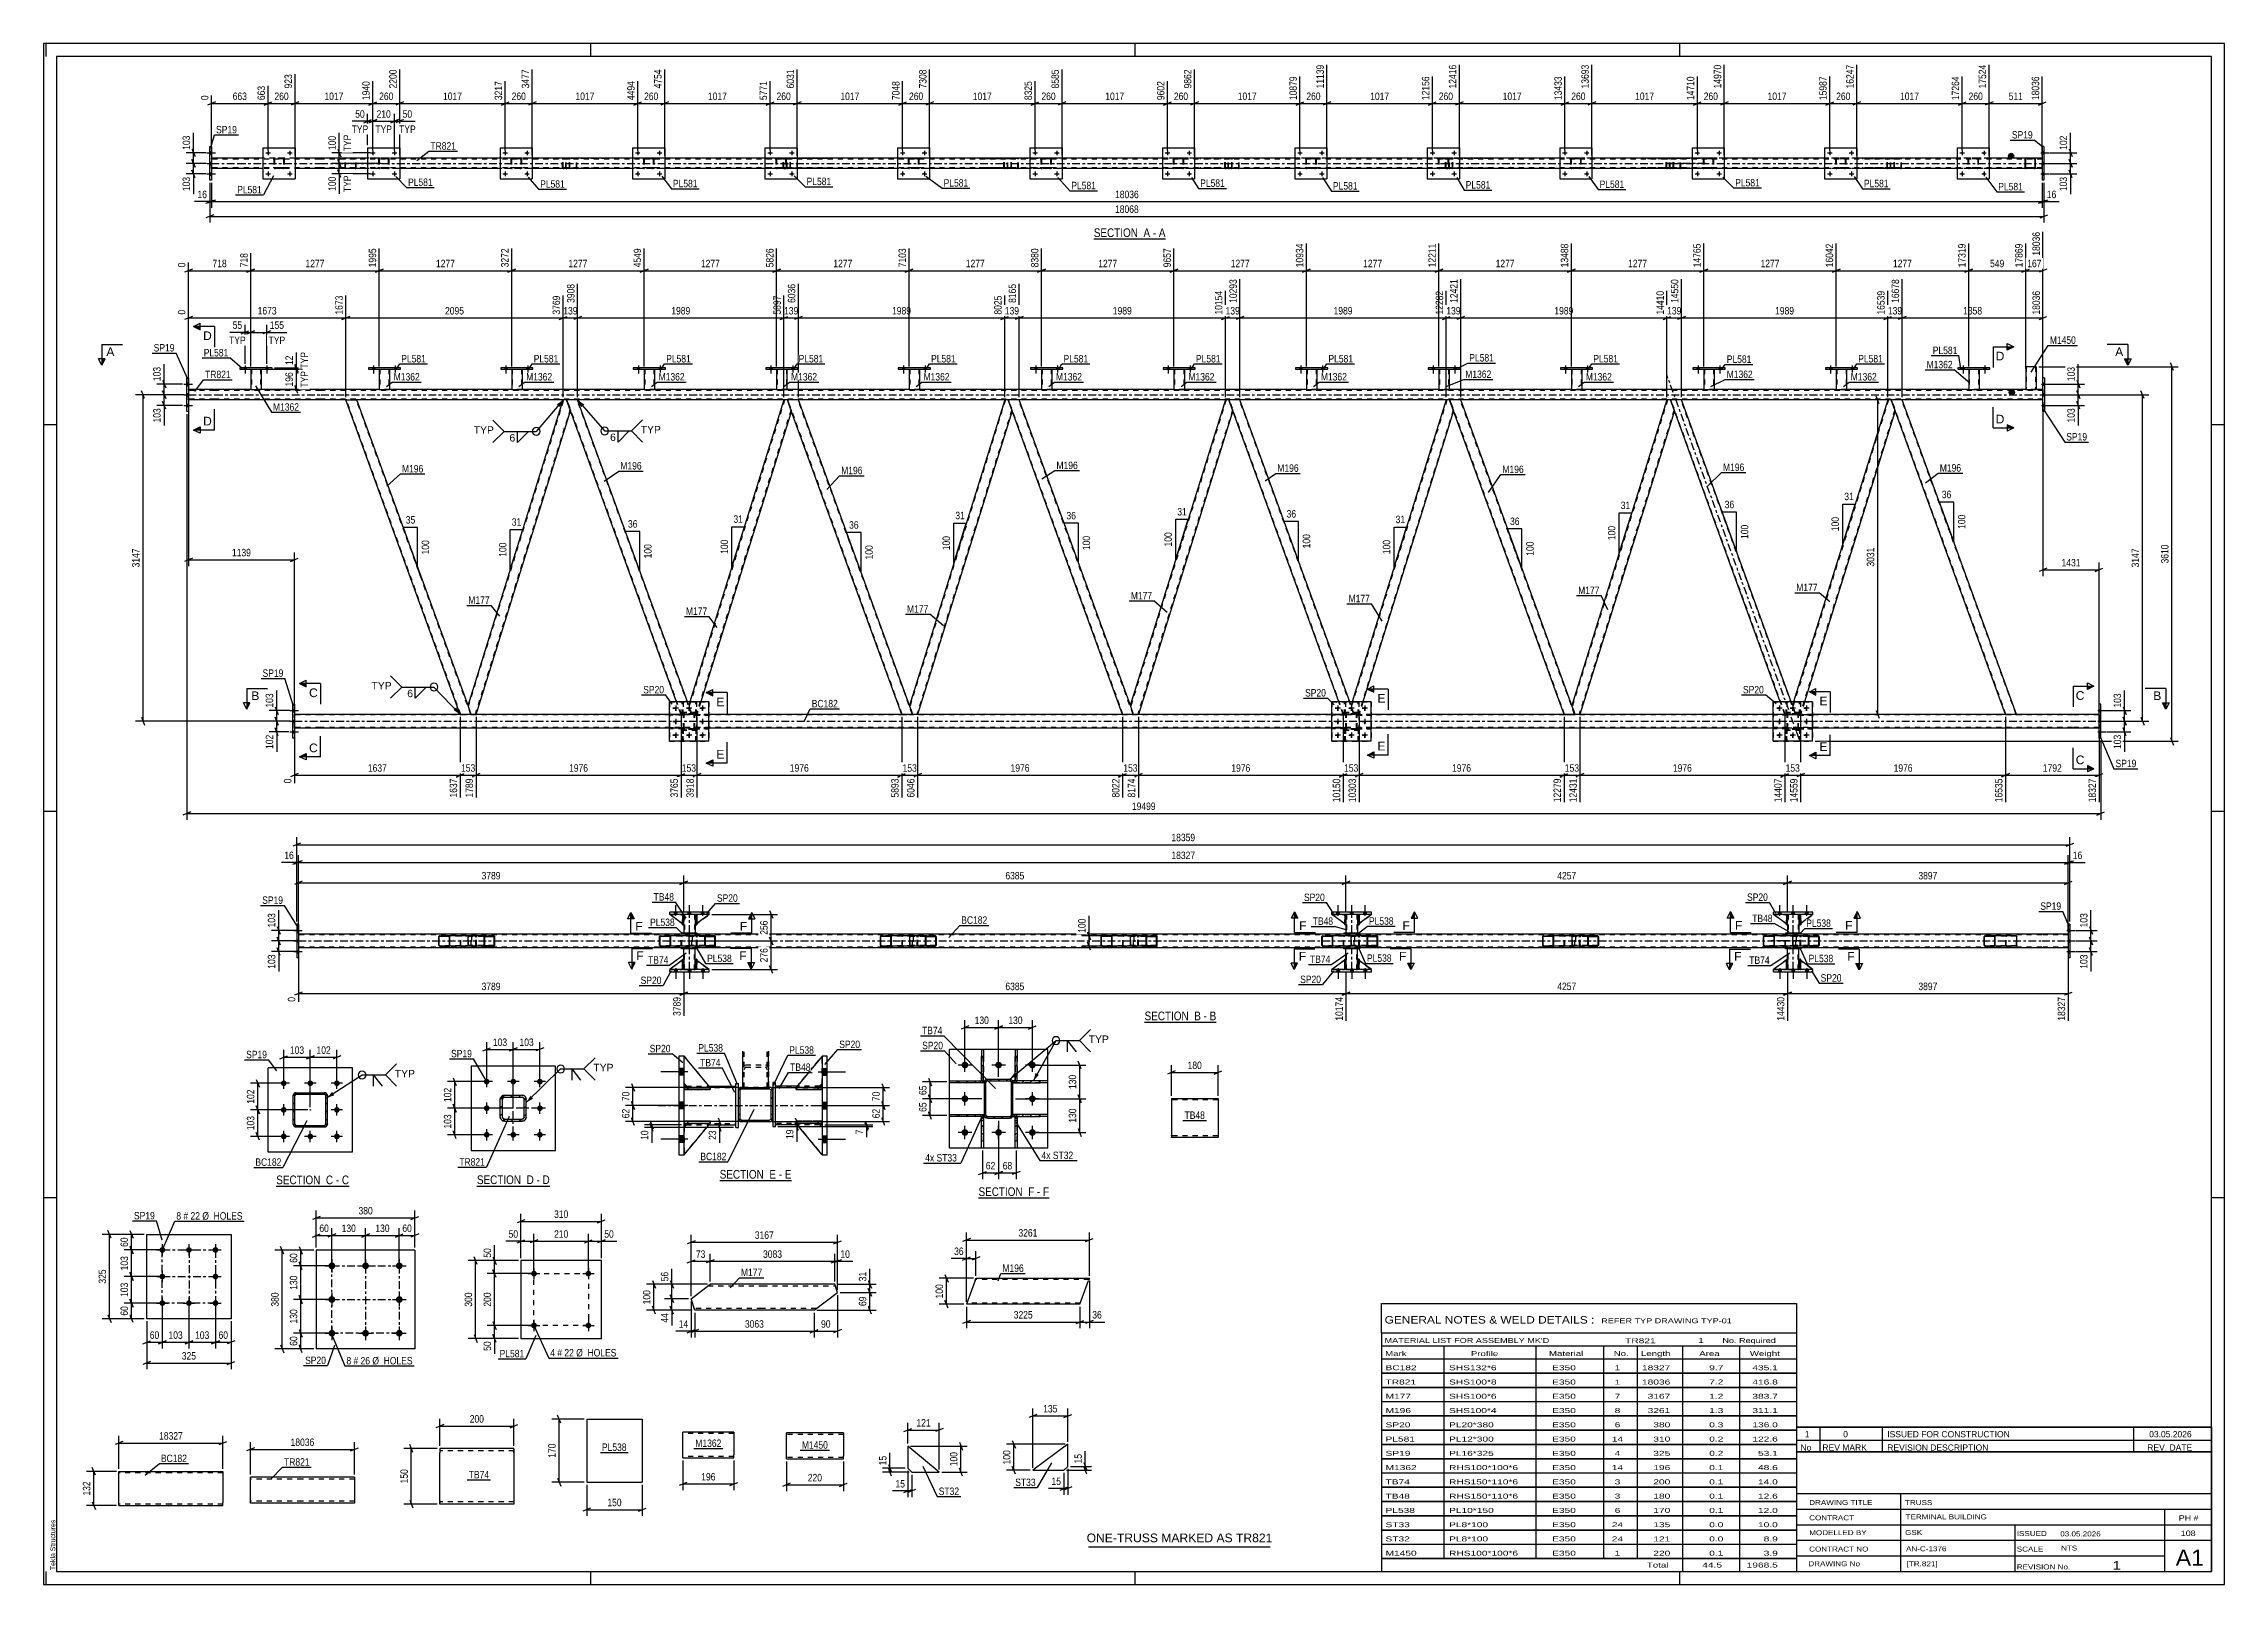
# Model space of a CAD drawing. Header units: millimetres. Extents: x 0 to 841, y 0 to 594.
import ezdxf

# ---------------------------------------------------------------- set-up
doc = ezdxf.new("R2010")
doc.units = ezdxf.units.MM
doc.linetypes.add('DXK_LINE_DOT2', pattern=[3.9198, 1.9599, -1.9599])
doc.linetypes.add('DXK_LINE_DOT3', pattern=[5.9187, 2.979, -0.9799, 0.9799, -0.9799])
doc.styles.add('Arial', font='ARIAL.TTF', dxfattribs={"height": 0.2})
doc.styles.add('Arial Narrow', font='ARIALN.TTF', dxfattribs={"height": 0.2})

# ---------------------------------------------------------------- blocks, each defined once
blk = doc.blocks.new('Unknown-814748373-18 - 6647')
at = {"color": 6, "linetype": 'Continuous'}
blk.add_line((167.1, 153.58), (195.17, 153.58), dxfattribs=at)
at = {"color": 0, "linetype": 'Continuous'}
blk.add_wipeout([(185.21, 154.33), (185.21, 157.83), (167.1, 157.83), (167.1, 154.33)], dxfattribs=at)
blk.add_wipeout([(189.02, 154.33), (189.02, 157.83), (186.26, 157.83), (186.26, 154.33)], dxfattribs=at)
at = {"color": 7, "linetype": 'Continuous', "style": 'Arial Narrow'}
blk.add_text('SECTION ', height=3.34, dxfattribs=at).set_placement((167.1, 154.33))
at = {"color": 0, "linetype": 'Continuous'}
blk.add_wipeout([(191.35, 154.33), (191.35, 157.83), (190.07, 157.83), (190.07, 154.33)], dxfattribs=at)
blk.add_wipeout([(195.17, 154.33), (195.17, 157.83), (192.4, 157.83), (192.4, 154.33)], dxfattribs=at)
at = {"color": 7, "linetype": 'Continuous', "style": 'Arial Narrow'}
for s, p in [('D', (186.26, 154.33)), ('-', (190.07, 154.33)), ('D', (192.4, 154.33))]:
    blk.add_text(s, height=3.34, dxfattribs=at).set_placement(p)
blk = doc.blocks.new('Unknown-814748373-1133')
at = {"color": 5, "linetype": 'Continuous'}
for p, q in [((841, 594), (0, 594)), ((0, 594), (0, 0)), ((1, 589), (1, 594)), ((836, 589), (5, 589)), ((5, 589), (5, 5)), ((211, 589), (211, 594)), ((421, 589), (421, 594)), ((631, 589), (631, 594)), ((836, 5), (836, 589)), ((841, 0), (841, 594)), ((5, 447), (0, 447)), ((841, 447), (836, 447)), ((5, 298), (0, 298)), ((841, 298), (836, 298)), ((5, 149), (0, 149)), ((841, 149), (836, 149)), ((0, 0), (841, 0)), ((1, 0), (1, 5)), ((5, 5), (836, 5)), ((211, 0), (211, 5)), ((421, 0), (421, 5)), ((631, 0), (631, 5))]:
    blk.add_line(p, q, dxfattribs=at)
at = {"color": 174, "linetype": 'Continuous', "style": 'Arial'}
blk.add_text('Tekla Structures', height=1.9102, rotation=90, dxfattribs=at).set_placement((4.5, 5.5))
blk = doc.blocks.new('Unknown-814748373-12144')
at = {"color": 7, "linetype": 'Continuous'}
for p, q in [((676, 51.05), (676, 5)), ((676, 51.05), (836, 51.05)), ((836, 51), (836, 5)), ((676, 35), (836, 35)), ((716.14, 35), (716.14, 5)), ((676, 29), (836, 29)), ((818, 5.05), (818, 29.05)), ((676, 23), (836, 23)), ((676, 17), (836, 17)), ((760.14, 23), (760.14, 5)), ((676, 11), (818, 11)), ((676, 5), (836, 5))]:
    blk.add_line(p, q, dxfattribs=at)
at = {"color": 7, "style": 'Arial Narrow'}
for s, height, width, p in [('CONTRACT', 1.909, 1.425378, (680.88, 24.71)), ('DRAWING TITLE', 1.9089, 1.425378, (680.88, 30.61)), ('TRUSS', 1.909, 1.425378, (717.81, 30.59)), ('TERMINAL BUILDING', 1.9089, 1.425378, (718.06, 25.07)), ('MODELLED BY', 1.9089, 1.425378, (680.88, 18.98)), ('GSK', 1.909, 1.425378, (717.88, 19.04)), ('ISSUED', 1.909, 1.425378, (760.94, 18.64)), ('03.05.2026', 1.909, 1.425378, (777.69, 18.52)), ('DRAWING No', 1.909, 1.425378, (680.56, 7)), ('CONTRACT NO', 1.9089, 1.425378, (680.88, 12.66)), ('AN-C-1376', 1.909, 1.425378, (718.23, 12.78)), ('[TR.821]', 1.909, 1.425378, (718.46, 6.99)), ('SCALE', 1.909, 1.425378, (760.94, 12.65)), ('1', 3.34, 1.5, (797.91, 5.68)), ('A1', 6.204, 1.25, (822.24, 7.2)), ('REVISION No.', 1.9089, 1.425378, (760.94, 5.77))]:
    blk.add_text(s, height=height, dxfattribs=dict(at, width=width)).set_placement(p)
at = {"color": 7, "linetype": 'Continuous', "style": 'Arial Narrow'}
for s, height, width, p in [('PH #', 2.1, 1.42538, (823.4, 24.55)), ('108', 2.1, 1.42538, (824.19, 18.65)), ('NTS', 1.909, 1.425378, (778, 13.05))]:
    blk.add_text(s, height=height, dxfattribs=dict(at, width=width)).set_placement(p)
blk = doc.blocks.new('Unknown-814748373-12145')
at = {"color": 7, "linetype": 'Continuous'}
for p, q in [((516, 108.25), (676, 108.25)), ((516, 97), (516, 108.25)), ((676, 108.25), (676, 97)), ((516, 97), (676, 97)), ((516, 97), (516, 92)), ((676, 97), (676, 92)), ((516, 92), (676, 92)), ((516, 92), (516, 87)), ((516, 87), (676, 87)), ((516, 86.95), (516, 81.55)), ((516, 86.95), (676, 86.95)), ((540, 92), (540, 87)), ((540, 87), (540, 81.5)), ((575.5, 92), (575.5, 87)), ((575.5, 87), (575.5, 81.5)), ((601.5, 92), (601.5, 87)), ((601.5, 87), (601.5, 81.5)), ((614.5, 92), (614.5, 87)), ((614.5, 87), (614.5, 81.5)), ((632, 92), (632, 87)), ((632, 87), (632, 81.5)), ((654, 92), (654, 87)), ((654, 87), (654, 81.5)), ((676, 92), (676, 87)), ((676, 86.95), (676, 81.55)), ((516, 81.55), (676, 81.55)), ((516, 81.45), (516, 76.05)), ((516, 81.45), (676, 81.45)), ((516, 76.05), (676, 76.05)), ((516, 75.95), (516, 70.55)), ((516, 75.95), (676, 75.95)), ((540, 81.5), (540, 76)), ((540, 76), (540, 70.5)), ((575.5, 81.5), (575.5, 76)), ((575.5, 76), (575.5, 70.5)), ((601.5, 81.5), (601.5, 76)), ((601.5, 76), (601.5, 70.5)), ((614.5, 81.5), (614.5, 76)), ((614.5, 76), (614.5, 70.5)), ((632, 81.5), (632, 76)), ((632, 76), (632, 70.5)), ((654, 81.5), (654, 76)), ((654, 76), (654, 70.5)), ((676, 81.45), (676, 76.05)), ((676, 75.95), (676, 70.55)), ((516, 70.55), (676, 70.55)), ((516, 70.45), (516, 65.05)), ((516, 70.45), (676, 70.45)), ((540, 70.5), (540, 65)), ((575.5, 70.5), (575.5, 65)), ((601.5, 70.5), (601.5, 65)), ((614.5, 70.5), (614.5, 65)), ((632, 70.5), (632, 65)), ((654, 70.5), (654, 65)), ((676, 70.45), (676, 65.05)), ((516, 65.05), (676, 65.05)), ((516, 64.95), (516, 59.55)), ((516, 64.95), (676, 64.95)), ((516, 59.55), (676, 59.55)), ((516, 59.45), (516, 54.05)), ((516, 59.45), (676, 59.45)), ((540, 65), (540, 59.5)), ((540, 59.5), (540, 54)), ((575.5, 65), (575.5, 59.5)), ((575.5, 59.5), (575.5, 54)), ((601.5, 65), (601.5, 59.5)), ((601.5, 59.5), (601.5, 54)), ((614.5, 65), (614.5, 59.5)), ((614.5, 59.5), (614.5, 54)), ((632, 65), (632, 59.5)), ((632, 59.5), (632, 54)), ((654, 65), (654, 59.5)), ((654, 59.5), (654, 54)), ((676, 64.95), (676, 59.55)), ((676, 59.45), (676, 54.05)), ((516, 54.05), (676, 54.05)), ((516, 53.95), (516, 48.55)), ((516, 53.95), (676, 53.95)), ((540, 54), (540, 48.5)), ((575.5, 54), (575.5, 48.5)), ((601.5, 54), (601.5, 48.5)), ((614.5, 54), (614.5, 48.5)), ((632, 54), (632, 48.5)), ((654, 54), (654, 48.5)), ((676, 53.95), (676, 48.55)), ((516, 48.55), (676, 48.55)), ((516, 48.45), (516, 43.05)), ((516, 48.45), (676, 48.45)), ((516, 43.05), (676, 43.05)), ((516, 42.95), (516, 37.55)), ((516, 42.95), (676, 42.95)), ((540, 48.5), (540, 43)), ((540, 43), (540, 37.5)), ((575.5, 48.5), (575.5, 43)), ((575.5, 43), (575.5, 37.5)), ((601.5, 48.5), (601.5, 43)), ((601.5, 43), (601.5, 37.5)), ((614.5, 48.5), (614.5, 43)), ((614.5, 43), (614.5, 37.5)), ((632, 48.5), (632, 43)), ((632, 43), (632, 37.5)), ((654, 48.5), (654, 43)), ((654, 43), (654, 37.5)), ((676, 48.45), (676, 43.05)), ((676, 42.95), (676, 37.55)), ((516, 37.55), (676, 37.55)), ((516, 37.45), (516, 32.05)), ((516, 37.45), (676, 37.45)), ((540, 37.5), (540, 32)), ((575.5, 37.5), (575.5, 32)), ((601.5, 37.5), (601.5, 32)), ((614.5, 37.5), (614.5, 32)), ((632, 37.5), (632, 32)), ((654, 37.5), (654, 32)), ((676, 37.45), (676, 32.05)), ((516, 32.05), (676, 32.05)), ((516, 31.95), (516, 26.55)), ((516, 31.95), (676, 31.95)), ((516, 26.55), (676, 26.55)), ((516, 26.45), (516, 21.05)), ((516, 26.45), (676, 26.45)), ((540, 32), (540, 26.5)), ((540, 26.5), (540, 21)), ((575.5, 32), (575.5, 26.5)), ((575.5, 26.5), (575.5, 21)), ((601.5, 32), (601.5, 26.5)), ((601.5, 26.5), (601.5, 21)), ((614.5, 32), (614.5, 26.5)), ((614.5, 26.5), (614.5, 21)), ((632, 32), (632, 26.5)), ((632, 26.5), (632, 21)), ((654, 32), (654, 26.5)), ((654, 26.5), (654, 21)), ((676, 31.95), (676, 26.55)), ((676, 26.45), (676, 21.05)), ((516, 21.05), (676, 21.05)), ((516, 20.95), (516, 15.55)), ((516, 20.95), (676, 20.95)), ((540, 21), (540, 15.5)), ((575.5, 21), (575.5, 15.5)), ((601.5, 21), (601.5, 15.5)), ((614.5, 21), (614.5, 15.5)), ((632, 21), (632, 15.5)), ((654, 21), (654, 15.5)), ((676, 20.95), (676, 15.55)), ((516, 15.55), (676, 15.55)), ((516, 15.45), (516, 10.05)), ((516, 15.45), (676, 15.45)), ((516, 10.05), (676, 10.05)), ((516, 10), (676, 10)), ((516, 10), (516, 5)), ((540, 15.5), (540, 10)), ((575.5, 15.5), (575.5, 10)), ((601.5, 15.5), (601.5, 10)), ((614.5, 15.5), (614.5, 10)), ((632, 15.5), (632, 10)), ((632, 10), (632, 5)), ((654, 15.5), (654, 10)), ((654, 10), (654, 5)), ((676, 15.45), (676, 10.05)), ((676, 10), (676, 5)), ((516, 5), (676, 5))]:
    blk.add_line(p, q, dxfattribs=at)
at = {"color": 7, "style": 'Arial Narrow'}
for s, height, width, p in [('GENERAL NOTES & WELD DETAILS :', 2.8633, 1.4, (517.15, 100.56)), ('REFER TYP DRAWING TYP-01', 1.9089, 1.6, (600.7, 100.66)), ("MATERIAL LIST FOR ASSEMBLY MK'D", 1.9089, 1.6, (517.15, 93.06)), ('TR821', 1.909, 1.794707, (609.9, 92.97)), ('1', 1.91, 1.794707, (638.08, 93.06)), ('No. Required', 1.9089, 1.6, (647.41, 93.06)), ('Mark', 1.909, 1.7, (517.34, 88)), ('Profile', 1.909, 1.7, (550.41, 88)), ('Material', 1.909, 1.7, (580.54, 88.06)), ('No.', 1.909, 1.7, (605.5, 88.06)), ('Length', 1.909, 1.7, (616, 88.06)), ('Area', 1.909, 1.7, (638.5, 88.06)), ('Weight', 1.909, 1.7, (658, 88.06))]:
    blk.add_text(s, height=height, dxfattribs=dict(at, width=width)).set_placement(p)
at = {"color": 7, "linetype": 'Continuous', "style": 'Arial Narrow'}
for s, height, width, p in [('BC182', 1.909, 1.794707, (517.5, 82.56)), ('SHS132*6', 1.909, 1.794707, (542, 82.56)), ('E350', 1.909, 1.794707, (581.74, 82.56)), ('1', 1.91, 1.794707, (605.86, 82.56)), ('18327', 1.909, 1.794707, (616.4, 82.56)), ('9.7', 1.909, 1.794707, (642.32, 82.56)), ('435.1', 1.909, 1.794707, (658.96, 82.56)), ('TR821', 1.909, 1.794707, (517.5, 77.06)), ('SHS100*8', 1.909, 1.794707, (542, 77.06)), ('E350', 1.909, 1.794707, (581.74, 77.06)), ('1', 1.91, 1.794707, (605.86, 77.06)), ('18036', 1.909, 1.794707, (616.4, 77.06)), ('7.2', 1.909, 1.794707, (642.32, 77.06)), ('416.8', 1.909, 1.794707, (658.96, 77.06)), ('M177', 1.909, 1.794707, (517.5, 71.56)), ('M196', 1.909, 1.794707, (517.5, 66.06)), ('SHS100*6', 1.909, 1.794707, (542, 71.56)), ('SHS100*4', 1.909, 1.794707, (542, 66.06)), ('E350', 1.909, 1.794707, (581.74, 71.56)), ('E350', 1.909, 1.794707, (581.74, 66.06)), ('8', 1.91, 1.794707, (605.86, 66.06)), ('7', 1.91, 1.794707, (605.86, 71.56)), ('3167', 1.909, 1.794707, (618.58, 71.56)), ('3261', 1.909, 1.794707, (618.58, 66.06)), ('1.2', 1.909, 1.794707, (642.32, 71.56)), ('1.3', 1.909, 1.794707, (642.32, 66.06)), ('383.7', 1.909, 1.794707, (658.96, 71.56)), ('311.1', 1.909, 1.794707, (658.96, 66.06)), ('SP20', 1.909, 1.794707, (517.5, 60.56)), ('PL20*380', 1.909, 1.794707, (542, 60.56)), ('E350', 1.909, 1.794707, (581.74, 60.56)), ('6', 1.91, 1.794707, (605.86, 60.56)), ('380', 1.909, 1.794707, (620.77, 60.56)), ('0.3', 1.909, 1.794707, (642.32, 60.56)), ('136.0', 1.909, 1.794707, (658.96, 60.56)), ('SP19', 1.909, 1.794707, (517.5, 49.56)), ('PL581', 1.909, 1.794707, (517.5, 55.06)), ('PL12*300', 1.909, 1.794707, (542, 55.06)), ('PL16*325', 1.909, 1.794707, (542, 49.56)), ('E350', 1.909, 1.794707, (581.74, 55.06)), ('E350', 1.909, 1.794707, (581.74, 49.56)), ('14', 1.909, 1.794707, (604.76, 55.06)), ('4', 1.91, 1.794707, (605.86, 49.56)), ('310', 1.909, 1.794707, (620.77, 55.06)), ('325', 1.909, 1.794707, (620.77, 49.56)), ('0.2', 1.909, 1.794707, (642.32, 55.06)), ('0.2', 1.909, 1.794707, (642.32, 49.56)), ('122.6', 1.909, 1.794707, (658.96, 55.06)), ('53.1', 1.909, 1.794707, (661.14, 49.56)), ('M1362', 1.909, 1.794707, (517.5, 44.06)), ('RHS100*100*6', 1.9089, 1.794707, (542, 44.06)), ('E350', 1.909, 1.794707, (581.74, 44.06)), ('14', 1.909, 1.794707, (604.76, 44.06)), ('196', 1.909, 1.794707, (620.77, 44.06)), ('0.1', 1.909, 1.794707, (642.32, 44.06)), ('48.6', 1.909, 1.794707, (661.14, 44.06)), ('TB74', 1.909, 1.794707, (517.5, 38.56)), ('TB48', 1.909, 1.794707, (517.5, 33.06)), ('RHS150*110*6', 1.9089, 1.794707, (542, 38.56)), ('RHS150*110*6', 1.9089, 1.794707, (542, 33.06)), ('E350', 1.909, 1.794707, (581.74, 38.56)), ('E350', 1.909, 1.794707, (581.74, 33.06)), ('3', 1.91, 1.794707, (605.86, 38.56)), ('3', 1.91, 1.794707, (605.86, 33.06)), ('200', 1.909, 1.794707, (620.77, 38.56)), ('180', 1.909, 1.794707, (620.77, 33.06)), ('0.1', 1.909, 1.794707, (642.32, 38.56)), ('0.1', 1.909, 1.794707, (642.32, 33.06)), ('14.0', 1.909, 1.794707, (661.14, 38.56)), ('12.6', 1.909, 1.794707, (661.14, 33.06)), ('PL538', 1.909, 1.794707, (517.5, 27.56)), ('PL10*150', 1.909, 1.794707, (542, 27.56)), ('E350', 1.909, 1.794707, (581.74, 27.56)), ('6', 1.91, 1.794707, (605.86, 27.56)), ('170', 1.909, 1.794707, (620.77, 27.56)), ('0.1', 1.909, 1.794707, (642.32, 27.56)), ('12.0', 1.909, 1.794707, (661.14, 27.56)), ('ST33', 1.909, 1.794707, (517.5, 22.06)), ('ST32', 1.909, 1.794707, (517.5, 16.56)), ('PL8*100', 1.909, 1.794707, (542, 22.06)), ('PL8*100', 1.909, 1.794707, (542, 16.56)), ('E350', 1.909, 1.794707, (581.74, 22.06)), ('E350', 1.909, 1.794707, (581.74, 16.56)), ('24', 1.909, 1.794707, (604.76, 22.06)), ('24', 1.909, 1.794707, (604.76, 16.56)), ('135', 1.909, 1.794707, (620.77, 22.06)), ('121', 1.909, 1.794707, (620.77, 16.56)), ('0.0', 1.909, 1.794707, (642.32, 22.06)), ('0.0', 1.909, 1.794707, (642.32, 16.56)), ('10.0', 1.909, 1.794707, (661.14, 22.06)), ('8.9', 1.909, 1.794707, (663.33, 16.56)), ('M1450', 1.909, 1.794707, (517.5, 11.06)), ('RHS100*100*6', 1.9089, 1.794707, (542, 11.06)), ('E350', 1.909, 1.794707, (581.74, 11.06)), ('1', 1.91, 1.794707, (605.86, 11.06)), ('Total', 1.909, 1.7, (618.33, 6.5)), ('220', 1.909, 1.794707, (620.77, 11.06)), ('0.1', 1.909, 1.794707, (642.32, 11.06)), ('1968.5', 1.909, 1.794707, (656.77, 6.5)), ('3.9', 1.909, 1.794707, (663.33, 11.06)), ('44.5', 1.909, 1.794707, (639.64, 6.5))]:
    blk.add_text(s, height=height, dxfattribs=dict(at, width=width)).set_placement(p)
blk = doc.blocks.new('Unknown-814748373-12146')
at = {"color": 7, "linetype": 'Continuous'}
blk.add_line((403, 14.5), (473, 14.5), dxfattribs=at)
at = {"color": 7, "style": 'Arial'}
blk.add_text('ONE-TRUSS MARKED AS TR821', height=3.3428, dxfattribs=at).set_placement((402.24, 16.25))
blk = doc.blocks.new('Unknown-814748373-12147')
at = {"color": 7, "linetype": 'Continuous'}
for p, q in [((676, 60.55), (836, 60.55)), ((836, 60.55), (676, 60.55)), ((676, 60.55), (676, 55.55)), ((685, 60.55), (685, 55.55)), ((709, 60.55), (709, 55.55)), ((806, 60.55), (806, 55.55)), ((836, 60.55), (836, 55.55)), ((676, 55.55), (836, 55.55)), ((676, 55.55), (676, 51.05)), ((676, 55.55), (836, 55.55)), ((836, 51.05), (676, 51.05)), ((685, 55.55), (685, 51.05)), ((709, 55.55), (709, 51.05)), ((806, 55.55), (806, 51.05)), ((836, 55.55), (836, 51.05))]:
    blk.add_line(p, q, dxfattribs=at)
at = {"color": 7, "linetype": 'Continuous', "style": 'Arial Narrow'}
for s, height, width, p in [('1', 2.39, 1.196471, (679.16, 56.7)), ('0', 2.39, 1.196471, (694, 56.7)), ('ISSUED FOR CONSTRUCTION', 2.3861, 1.196471, (711, 56.7)), ('03.05.2026', 2.386, 1.196471, (812, 56.7)), ('No', 2.386, 1.2, (677.54, 51.55)), ('REV MARK', 2.386, 1.2, (686, 51.55)), ('REVISION DESCRIPTION', 2.3861, 1.2, (711, 51.55)), ('REV. DATE', 2.386, 1.2, (811.28, 51.55))]:
    blk.add_text(s, height=height, dxfattribs=dict(at, width=width)).set_placement(p)
blk = doc.blocks.new('Unknown-814748373-11 - 4824')
at = {"color": 6, "linetype": 'Continuous'}
blk.add_line((405, 518.69), (432.64, 518.69), dxfattribs=at)
at = {"color": 0, "linetype": 'Continuous'}
blk.add_wipeout([(423.1, 519.44), (423.1, 522.94), (405, 522.94), (405, 519.44)], dxfattribs=at)
blk.add_wipeout([(426.71, 519.44), (426.71, 522.94), (424.15, 522.94), (424.15, 519.44)], dxfattribs=at)
at = {"color": 7, "linetype": 'Continuous', "style": 'Arial Narrow'}
blk.add_text('SECTION ', height=3.34, dxfattribs=at).set_placement((405, 519.44))
at = {"color": 0, "linetype": 'Continuous'}
blk.add_wipeout([(429.04, 519.44), (429.04, 522.94), (427.76, 522.94), (427.76, 519.44)], dxfattribs=at)
blk.add_wipeout([(432.64, 519.44), (432.64, 522.94), (430.09, 522.94), (430.09, 519.44)], dxfattribs=at)
at = {"color": 7, "linetype": 'Continuous', "style": 'Arial Narrow'}
for s, p in [('A', (424.15, 519.44)), ('A', (430.09, 519.44)), ('-', (427.76, 519.44))]:
    blk.add_text(s, height=3.34, dxfattribs=at).set_placement(p)
blk = doc.blocks.new('Unknown-814748373-12 - 2466')
at = {"color": 6, "linetype": 'Continuous'}
blk.add_line((424.58, 216.73), (452.22, 216.73), dxfattribs=at)
at = {"color": 0, "linetype": 'Continuous'}
blk.add_wipeout([(442.69, 217.48), (442.69, 220.98), (424.58, 220.98), (424.58, 217.48)], dxfattribs=at)
blk.add_wipeout([(446.29, 217.48), (446.29, 220.98), (443.74, 220.98), (443.74, 217.48)], dxfattribs=at)
at = {"color": 7, "linetype": 'Continuous', "style": 'Arial Narrow'}
blk.add_text('SECTION ', height=3.34, dxfattribs=at).set_placement((424.58, 217.48))
at = {"color": 0, "linetype": 'Continuous'}
blk.add_wipeout([(448.62, 217.48), (448.62, 220.98), (447.34, 220.98), (447.34, 217.48)], dxfattribs=at)
blk.add_wipeout([(452.22, 217.48), (452.22, 220.98), (449.67, 220.98), (449.67, 217.48)], dxfattribs=at)
at = {"color": 7, "linetype": 'Continuous', "style": 'Arial Narrow'}
for s, p in [('B', (443.74, 217.48)), ('-', (447.34, 217.48)), ('B', (449.67, 217.48))]:
    blk.add_text(s, height=3.34, dxfattribs=at).set_placement(p)
blk = doc.blocks.new('Unknown-814748373-13 - 10904')
at = {"color": 6, "linetype": 'Continuous'}
blk.add_line((89.72, 153.52), (117.79, 153.52), dxfattribs=at)
at = {"color": 0, "linetype": 'Continuous'}
blk.add_wipeout([(107.83, 154.27), (107.83, 157.77), (89.72, 157.77), (89.72, 154.27)], dxfattribs=at)
blk.add_wipeout([(111.65, 154.27), (111.65, 157.77), (108.88, 157.77), (108.88, 154.27)], dxfattribs=at)
at = {"color": 7, "linetype": 'Continuous', "style": 'Arial Narrow'}
blk.add_text('SECTION ', height=3.34, dxfattribs=at).set_placement((89.72, 154.27))
at = {"color": 0, "linetype": 'Continuous'}
blk.add_wipeout([(113.97, 154.27), (113.97, 157.77), (112.7, 157.77), (112.7, 154.27)], dxfattribs=at)
blk.add_wipeout([(117.79, 154.27), (117.79, 157.77), (115.02, 157.77), (115.02, 154.27)], dxfattribs=at)
at = {"color": 7, "linetype": 'Continuous', "style": 'Arial Narrow'}
for s, p in [('C', (108.88, 154.27)), ('-', (112.7, 154.27)), ('C', (115.02, 154.27))]:
    blk.add_text(s, height=3.34, dxfattribs=at).set_placement(p)
blk = doc.blocks.new('Unknown-814748373-16 - 6091')
at = {"color": 6, "linetype": 'Continuous'}
blk.add_line((260.73, 155.67), (288.38, 155.67), dxfattribs=at)
at = {"color": 0, "linetype": 'Continuous'}
blk.add_wipeout([(278.84, 156.42), (278.84, 159.92), (260.73, 159.92), (260.73, 156.42)], dxfattribs=at)
blk.add_wipeout([(282.45, 156.42), (282.45, 159.92), (279.89, 159.92), (279.89, 156.42)], dxfattribs=at)
at = {"color": 7, "linetype": 'Continuous', "style": 'Arial Narrow'}
blk.add_text('SECTION ', height=3.34, dxfattribs=at).set_placement((260.73, 156.42))
at = {"color": 0, "linetype": 'Continuous'}
blk.add_wipeout([(284.77, 156.42), (284.77, 159.92), (283.5, 159.92), (283.5, 156.42)], dxfattribs=at)
blk.add_wipeout([(288.38, 156.42), (288.38, 159.92), (285.82, 159.92), (285.82, 156.42)], dxfattribs=at)
at = {"color": 7, "linetype": 'Continuous', "style": 'Arial Narrow'}
for s, p in [('E', (279.89, 156.42)), ('-', (283.5, 156.42)), ('E', (285.82, 156.42))]:
    blk.add_text(s, height=3.34, dxfattribs=at).set_placement(p)
blk = doc.blocks.new('Unknown-814748373-17 - 5706')
at = {"color": 6, "linetype": 'Continuous'}
blk.add_line((360.53, 148.98), (387.75, 148.98), dxfattribs=at)
at = {"color": 0, "linetype": 'Continuous'}
blk.add_wipeout([(378.64, 149.73), (378.64, 153.23), (360.53, 153.23), (360.53, 149.73)], dxfattribs=at)
blk.add_wipeout([(382.03, 149.73), (382.03, 153.23), (379.69, 153.23), (379.69, 149.73)], dxfattribs=at)
at = {"color": 7, "linetype": 'Continuous', "style": 'Arial Narrow'}
blk.add_text('SECTION ', height=3.34, dxfattribs=at).set_placement((360.53, 149.73))
at = {"color": 0, "linetype": 'Continuous'}
blk.add_wipeout([(384.36, 149.73), (384.36, 153.23), (383.08, 153.23), (383.08, 149.73)], dxfattribs=at)
blk.add_wipeout([(387.75, 149.73), (387.75, 153.23), (385.41, 153.23), (385.41, 149.73)], dxfattribs=at)
at = {"color": 7, "linetype": 'Continuous', "style": 'Arial Narrow'}
for s, p in [('F', (379.69, 149.73)), ('F', (385.41, 149.73)), ('-', (383.08, 149.73))]:
    blk.add_text(s, height=3.34, dxfattribs=at).set_placement(p)
blk = doc.blocks.new('Part-814748373-1952 - 1936')
at = {"color": 2, "linetype": 'Continuous'}
for p, q in [((105.17, 128.81), (105.17, 90.81)), ((143.17, 128.81), (105.17, 128.81)), ((143.17, 128.81), (143.17, 90.81)), ((143.17, 90.81), (105.17, 90.81))]:
    blk.add_line(p, q, dxfattribs=at)
blk = doc.blocks.new('Bolt-814748373-2013 - 1936')
at = {"linetype": 'Continuous'}
for points in [[(111.17, 124.11, -1), (111.17, 121.51, -1)], [(124.17, 124.11, -1), (124.17, 121.51, -1)], [(137.17, 124.11, -1), (137.17, 121.51, -1)], [(111.17, 111.11, -1), (111.17, 108.51, -1)], [(137.17, 111.11, -1), (137.17, 108.51, -1)], [(111.17, 98.11, -1), (111.17, 95.51, -1)], [(124.17, 98.11, -1), (124.17, 95.51, -1)], [(137.17, 98.11, -1), (137.17, 95.51, -1)]]:
    blk.add_hatch(color=1, dxfattribs=at).paths.add_polyline_path(points)
at = {"color": 1, "linetype": 'Continuous'}
for p, q in [((108.57, 122.81), (113.77, 122.81)), ((111.17, 125.41), (111.17, 120.21)), ((121.57, 122.81), (126.77, 122.81)), ((124.17, 125.41), (124.17, 120.21)), ((134.57, 122.81), (139.77, 122.81)), ((137.17, 125.41), (137.17, 120.21)), ((108.57, 109.81), (113.77, 109.81)), ((111.17, 112.41), (111.17, 107.21)), ((134.57, 109.81), (139.77, 109.81)), ((137.17, 112.41), (137.17, 107.21)), ((108.57, 96.81), (113.77, 96.81)), ((111.17, 99.41), (111.17, 94.21)), ((121.57, 96.81), (126.77, 96.81)), ((124.17, 99.41), (124.17, 94.21)), ((134.57, 96.81), (139.77, 96.81)), ((137.17, 99.41), (137.17, 94.21))]:
    blk.add_line(p, q, dxfattribs=at)
blk = doc.blocks.new('Part-814748373-6655 - 6647')
at = {"color": 2, "linetype": 'Continuous'}
for p, q in [((197.38, 199.83), (164.88, 199.83)), ((164.88, 199.83), (164.88, 167.33)), ((197.38, 167.33), (197.38, 199.83)), ((164.88, 167.33), (197.38, 167.33))]:
    blk.add_line(p, q, dxfattribs=at)
blk = doc.blocks.new('Part-814748373-6773 - 6647')
at = {"linetype": 'Continuous'}
h = blk.add_hatch(dxfattribs=at)
h.set_pattern_fill('', scale=0.7, style=0, pattern_type=0)
h.set_pattern_definition([(45, (177.733, 188.5767), (-1.57154, 1.57154), [])])
h.paths.add_polyline_path([(184.53, 188.58), (177.73, 188.58), (177.12, 188.45), (176.6, 188.11), (176.25, 187.59), (176.13, 186.98), (176.13, 180.18), (176.25, 179.56), (176.6, 179.05), (177.12, 178.7), (177.73, 178.58), (184.53, 178.58), (185.15, 178.7), (185.66, 179.05), (186.01, 179.56), (186.13, 180.18), (186.13, 186.98), (186.01, 187.59), (185.66, 188.11), (185.15, 188.45)])
h.paths.add_polyline_path([(185.27, 187.28), (185.33, 186.98), (185.33, 180.18), (185.27, 179.87), (185.1, 179.61), (184.84, 179.44), (184.53, 179.38), (177.73, 179.38), (177.43, 179.44), (177.17, 179.61), (176.99, 179.87), (176.93, 180.18), (176.93, 186.98), (176.99, 187.28), (177.17, 187.54), (177.43, 187.72), (177.73, 187.78), (184.53, 187.78), (184.84, 187.72), (185.1, 187.54)])
at = {"color": 7, "linetype": 'DXK_LINE_DOT3'}
for p, q in [((181.13, 173.58), (181.13, 193.58)), ((191.13, 183.58), (171.13, 183.58))]:
    blk.add_line(p, q, dxfattribs=at)
at = {"color": 7, "linetype": 'DXK_LINE_DOT2'}
for p, q in [((176.13, 186.98), (176.25, 187.59)), ((176.13, 180.18), (176.13, 186.98)), ((176.99, 187.28), (176.93, 186.98)), ((176.93, 180.18), (176.93, 186.98)), ((177.12, 188.45), (177.73, 188.58)), ((177.73, 187.78), (177.43, 187.72)), ((177.73, 188.58), (184.53, 188.58)), ((177.73, 187.78), (184.53, 187.78)), ((184.53, 188.58), (185.15, 188.45)), ((184.84, 187.72), (184.53, 187.78)), ((185.33, 186.98), (185.27, 187.28)), ((185.33, 180.18), (185.33, 186.98)), ((186.01, 187.59), (186.13, 186.98)), ((186.13, 180.18), (186.13, 186.98)), ((176.25, 179.56), (176.13, 180.18)), ((176.93, 180.18), (176.99, 179.87)), ((177.73, 178.58), (177.12, 178.7)), ((177.43, 179.44), (177.73, 179.38)), ((177.73, 179.38), (184.53, 179.38)), ((177.73, 178.58), (184.53, 178.58)), ((184.53, 179.38), (184.84, 179.44)), ((185.15, 178.7), (184.53, 178.58)), ((185.27, 179.87), (185.33, 180.18)), ((186.13, 180.18), (186.01, 179.56))]:
    blk.add_line(p, q, dxfattribs=at)
at = {"color": 2, "linetype": 'Continuous'}
for p, q in [((176.25, 187.59), (176.13, 186.98)), ((176.13, 180.18), (176.13, 186.98)), ((176.93, 186.98), (176.99, 187.28)), ((176.93, 180.18), (176.93, 186.98)), ((177.73, 188.58), (177.12, 188.45)), ((177.43, 187.72), (177.73, 187.78)), ((177.73, 188.58), (184.53, 188.58)), ((177.73, 187.78), (184.53, 187.78)), ((185.15, 188.45), (184.53, 188.58)), ((184.53, 187.78), (184.84, 187.72)), ((185.27, 187.28), (185.33, 186.98)), ((185.33, 180.18), (185.33, 186.98)), ((186.13, 186.98), (186.01, 187.59)), ((186.13, 180.18), (186.13, 186.98)), ((176.13, 180.18), (176.25, 179.56)), ((176.99, 179.87), (176.93, 180.18)), ((177.12, 178.7), (177.73, 178.58)), ((177.73, 179.38), (177.43, 179.44)), ((177.73, 179.38), (184.53, 179.38)), ((177.73, 178.58), (184.53, 178.58)), ((184.84, 179.44), (184.53, 179.38)), ((184.53, 178.58), (185.15, 178.7)), ((185.33, 180.18), (185.27, 179.87)), ((186.01, 179.56), (186.13, 180.18))]:
    blk.add_line(p, q, dxfattribs=at)
at = {"color": 7, "linetype": 'DXK_LINE_DOT2'}
for centre, radius, start, end in [((177.73, 186.98), 1.6, 112.5, 157.5), ((177.73, 186.98), 0.8, 112.5, 157.5), ((184.53, 186.98), 0.8, 22.5, 67.5), ((184.53, 186.98), 1.6, 22.5, 67.5), ((177.73, 180.18), 1.6, 202.5, 247.5), ((177.73, 180.18), 0.8, 202.5, 247.5), ((184.53, 180.18), 0.8, 292.5, 337.5), ((184.53, 180.18), 1.6, 292.5, 337.5)]:
    blk.add_arc(centre, radius, start, end, dxfattribs=at)
at = {"color": 2, "linetype": 'Continuous'}
for centre, radius, start, end in [((177.73, 186.98), 1.6, 112.5, 157.5), ((177.73, 186.98), 0.8, 112.5, 157.5), ((184.53, 186.98), 0.8, 22.5, 67.5), ((184.53, 186.98), 1.6, 22.5, 67.5), ((177.73, 180.18), 1.6, 202.5, 247.5), ((177.73, 180.18), 0.8, 202.5, 247.5), ((184.53, 180.18), 0.8, 292.5, 337.5), ((184.53, 180.18), 1.6, 292.5, 337.5)]:
    blk.add_arc(centre, radius, start, end, dxfattribs=at)
blk = doc.blocks.new('Bolt-814748373-6804 - 6647')
at = {"linetype": 'Continuous'}
for points in [[(170.88, 192.73, -1), (170.88, 194.93, -1)], [(181.13, 192.73, -1), (181.13, 194.93, -1)], [(191.38, 192.73, -1), (191.38, 194.93, -1)], [(170.88, 182.48, -1), (170.88, 184.68, -1)], [(191.38, 182.48, -1), (191.38, 184.68, -1)], [(170.88, 172.23, -1), (170.88, 174.43, -1)], [(181.13, 172.23, -1), (181.13, 174.43, -1)], [(191.38, 172.23, -1), (191.38, 174.43, -1)]]:
    blk.add_hatch(color=1, dxfattribs=at).paths.add_polyline_path(points)
at = {"color": 1, "linetype": 'Continuous'}
for p, q in [((173.08, 193.83), (168.68, 193.83)), ((170.88, 191.63), (170.88, 196.03)), ((183.33, 193.83), (178.93, 193.83)), ((181.13, 191.63), (181.13, 196.03)), ((193.58, 193.83), (189.18, 193.83)), ((191.38, 191.63), (191.38, 196.03)), ((170.88, 181.38), (170.88, 185.78)), ((191.38, 181.38), (191.38, 185.78)), ((173.08, 183.58), (168.68, 183.58)), ((193.58, 183.58), (189.18, 183.58)), ((173.08, 173.33), (168.68, 173.33)), ((170.88, 171.13), (170.88, 175.53)), ((183.33, 173.33), (178.93, 173.33)), ((181.13, 171.13), (181.13, 175.53)), ((193.58, 173.33), (189.18, 173.33)), ((191.38, 171.13), (191.38, 175.53))]:
    blk.add_line(p, q, dxfattribs=at)
blk = doc.blocks.new('Part-814748373-11553 - 11552')
at = {"color": 2, "linetype": 'Continuous'}
for p, q in [((434.91, 187.34), (434.91, 172.43)), ((434.91, 187.34), (452.91, 187.34)), ((452.91, 187.34), (452.91, 172.34)), ((434.91, 172.34), (434.91, 172.43)), ((452.91, 172.34), (434.91, 172.34))]:
    blk.add_line(p, q, dxfattribs=at)
at = {"color": 7, "linetype": 'DXK_LINE_DOT2'}
for p, q in [((452.91, 186.74), (434.91, 186.74)), ((434.91, 172.94), (434.91, 172.99)), ((452.91, 172.94), (434.91, 172.94)), ((452.91, 172.94), (452.91, 172.99))]:
    blk.add_line(p, q, dxfattribs=at)
blk = doc.blocks.new('Bolt-814748373-4829 - 4824')
at = {"linetype": 'Continuous'}
for points in [[(127.39, 543.84, -1), (126.51, 543.84, -1)], [(135.79, 543.84, -1), (134.91, 543.84, -1)]]:
    blk.add_hatch(color=1, dxfattribs=at).paths.add_polyline_path(points)
at = {"color": 1, "linetype": 'Continuous'}
for p, q in [((126.07, 543.84), (127.83, 543.84)), ((126.95, 544.72), (126.95, 542.96)), ((134.47, 543.84), (136.23, 543.84)), ((135.35, 544.72), (135.35, 542.96))]:
    blk.add_line(p, q, dxfattribs=at)
blk = doc.blocks.new('Part-814748373-4870 - 4824')
at = {"color": 2, "linetype": 'Continuous'}
for p, q in [((176.03, 553.84), (176.03, 541.84)), ((176.03, 553.84), (188.43, 553.84)), ((188.43, 553.84), (188.43, 541.84)), ((176.03, 541.84), (188.43, 541.84))]:
    blk.add_line(p, q, dxfattribs=at)
blk = doc.blocks.new('Bolt-814748373-4826 - 4824')
at = {"linetype": 'Continuous'}
for points in [[(87.01, 551.84, -1), (86.13, 551.84, -1)], [(95.41, 551.84, -1), (94.53, 551.84, -1)]]:
    blk.add_hatch(color=1, dxfattribs=at).paths.add_polyline_path(points)
at = {"color": 1, "linetype": 'Continuous'}
for p, q in [((85.69, 551.84), (87.45, 551.84)), ((86.57, 552.72), (86.57, 550.96)), ((94.09, 551.84), (95.85, 551.84)), ((94.97, 552.72), (94.97, 550.96))]:
    blk.add_line(p, q, dxfattribs=at)
blk = doc.blocks.new('Bolt-814748373-4827 - 4824')
at = {"linetype": 'Continuous'}
for points in [[(87.01, 543.84, -1), (86.13, 543.84, -1)], [(95.41, 543.84, -1), (94.53, 543.84, -1)]]:
    blk.add_hatch(color=1, dxfattribs=at).paths.add_polyline_path(points)
at = {"color": 1, "linetype": 'Continuous'}
for p, q in [((85.69, 543.84), (87.45, 543.84)), ((86.57, 544.72), (86.57, 542.96)), ((94.09, 543.84), (95.85, 543.84)), ((94.97, 544.72), (94.97, 542.96))]:
    blk.add_line(p, q, dxfattribs=at)
blk = doc.blocks.new('Bolt-814748373-4828 - 4824')
at = {"linetype": 'Continuous'}
for points in [[(127.39, 551.84, -1), (126.51, 551.84, -1)], [(135.79, 551.84, -1), (134.91, 551.84, -1)]]:
    blk.add_hatch(color=1, dxfattribs=at).paths.add_polyline_path(points)
at = {"color": 1, "linetype": 'Continuous'}
for p, q in [((126.07, 551.84), (127.83, 551.84)), ((126.95, 552.72), (126.95, 550.96)), ((134.47, 551.84), (136.23, 551.84)), ((135.35, 552.72), (135.35, 550.96))]:
    blk.add_line(p, q, dxfattribs=at)
blk = doc.blocks.new('Part-814748373-4901 - 4824')
at = {"color": 7, "linetype": 'DXK_LINE_DOT2'}
for p, q in [((435.63, 549.36), (435.67, 549.54)), ((435.67, 549.54), (435.63, 549.36)), ((435.63, 549.36), (435.63, 546.32)), ((435.87, 549.36), (435.89, 549.45)), ((435.87, 549.36), (435.87, 546.32)), ((435.89, 549.45), (435.94, 549.53)), ((435.93, 549.8), (436.11, 549.84)), ((436.11, 549.84), (435.93, 549.8)), ((435.94, 549.53), (436.02, 549.58)), ((436.02, 549.58), (436.11, 549.6)), ((439.15, 549.84), (436.11, 549.84)), ((439.15, 549.6), (436.11, 549.6)), ((439.15, 549.84), (439.33, 549.8)), ((439.33, 549.8), (439.15, 549.84)), ((439.15, 549.6), (439.24, 549.58)), ((439.24, 549.58), (439.32, 549.53)), ((439.32, 549.53), (439.37, 549.45)), ((439.37, 549.45), (439.39, 549.36)), ((439.39, 549.36), (439.39, 546.32)), ((439.59, 549.54), (439.63, 549.36)), ((439.63, 549.36), (439.59, 549.54)), ((439.63, 549.36), (439.63, 546.32)), ((435.67, 546.13), (435.63, 546.32)), ((435.63, 546.32), (435.67, 546.13)), ((435.89, 546.22), (435.87, 546.32)), ((435.94, 546.15), (435.89, 546.22)), ((436.11, 545.84), (435.93, 545.87)), ((435.93, 545.87), (436.11, 545.84)), ((436.02, 546.09), (435.94, 546.15)), ((436.11, 546.08), (436.02, 546.09)), ((439.15, 546.08), (436.11, 546.08)), ((439.15, 545.84), (436.11, 545.84)), ((439.24, 546.09), (439.15, 546.08)), ((439.33, 545.87), (439.15, 545.84)), ((439.15, 545.84), (439.33, 545.87)), ((439.32, 546.15), (439.24, 546.09)), ((439.37, 546.22), (439.32, 546.15)), ((439.39, 546.32), (439.37, 546.22)), ((439.63, 546.32), (439.59, 546.13)), ((439.59, 546.13), (439.63, 546.32))]:
    blk.add_line(p, q, dxfattribs=at)
at = {"color": 7, "linetype": 'DXK_LINE_DOT3'}
blk.add_line((437.63, 547.84), (437.63, 547.84), dxfattribs=at)
at = {"color": 7, "linetype": 'DXK_LINE_DOT2'}
for centre, start, end in [((436.11, 549.36), 112.5, 157.5), ((436.11, 549.36), 112.5, 157.5), ((439.15, 549.36), 22.5, 67.5), ((439.15, 549.36), 22.5, 67.5), ((436.11, 546.32), 202.5, 247.5), ((436.11, 546.32), 202.5, 247.5), ((439.15, 546.32), 292.5, 337.5), ((439.15, 546.32), 292.5, 337.5)]:
    blk.add_arc(centre, 0.48, start, end, dxfattribs=at)
blk = doc.blocks.new('Bolt-814748373-4830 - 4824')
at = {"linetype": 'Continuous'}
for points in [[(178.47, 551.84, -1), (177.59, 551.84, -1)], [(186.87, 551.84, -1), (185.99, 551.84, -1)]]:
    blk.add_hatch(color=1, dxfattribs=at).paths.add_polyline_path(points)
at = {"color": 1, "linetype": 'Continuous'}
for p, q in [((177.15, 551.84), (178.91, 551.84)), ((178.03, 552.72), (178.03, 550.96)), ((185.55, 551.84), (187.31, 551.84)), ((186.43, 552.72), (186.43, 550.96))]:
    blk.add_line(p, q, dxfattribs=at)
blk = doc.blocks.new('Bolt-814748373-4831 - 4824')
at = {"linetype": 'Continuous'}
for points in [[(178.47, 543.84, -1), (177.59, 543.84, -1)], [(186.87, 543.84, -1), (185.99, 543.84, -1)]]:
    blk.add_hatch(color=1, dxfattribs=at).paths.add_polyline_path(points)
at = {"color": 1, "linetype": 'Continuous'}
for p, q in [((177.15, 543.84), (178.91, 543.84)), ((178.03, 544.72), (178.03, 542.96)), ((185.55, 543.84), (187.31, 543.84)), ((186.43, 544.72), (186.43, 542.96))]:
    blk.add_line(p, q, dxfattribs=at)
blk = doc.blocks.new('Bolt-814748373-4832 - 4824')
at = {"linetype": 'Continuous'}
for points in [[(229.55, 551.84, -1), (228.67, 551.84, -1)], [(237.95, 551.84, -1), (237.07, 551.84, -1)]]:
    blk.add_hatch(color=1, dxfattribs=at).paths.add_polyline_path(points)
at = {"color": 1, "linetype": 'Continuous'}
for p, q in [((228.23, 551.84), (229.99, 551.84)), ((229.11, 552.72), (229.11, 550.96)), ((236.63, 551.84), (238.39, 551.84)), ((237.51, 552.72), (237.51, 550.96))]:
    blk.add_line(p, q, dxfattribs=at)
blk = doc.blocks.new('Bolt-814748373-4833 - 4824')
at = {"linetype": 'Continuous'}
for points in [[(229.55, 543.84, -1), (228.67, 543.84, -1)], [(237.95, 543.84, -1), (237.07, 543.84, -1)]]:
    blk.add_hatch(color=1, dxfattribs=at).paths.add_polyline_path(points)
at = {"color": 1, "linetype": 'Continuous'}
for p, q in [((228.23, 543.84), (229.99, 543.84)), ((229.11, 544.72), (229.11, 542.96)), ((236.63, 543.84), (238.39, 543.84)), ((237.51, 544.72), (237.51, 542.96))]:
    blk.add_line(p, q, dxfattribs=at)
blk = doc.blocks.new('Bolt-814748373-4834 - 4824')
at = {"linetype": 'Continuous'}
for points in [[(280.63, 551.84, -1), (279.75, 551.84, -1)], [(289.03, 551.84, -1), (288.15, 551.84, -1)]]:
    blk.add_hatch(color=1, dxfattribs=at).paths.add_polyline_path(points)
at = {"color": 1, "linetype": 'Continuous'}
for p, q in [((279.31, 551.84), (281.07, 551.84)), ((280.19, 552.72), (280.19, 550.96)), ((287.71, 551.84), (289.47, 551.84)), ((288.59, 552.72), (288.59, 550.96))]:
    blk.add_line(p, q, dxfattribs=at)
blk = doc.blocks.new('Part-814748373-4900 - 4824')
at = {"color": 2, "linetype": 'Continuous'}
for p, q in [((431.43, 553.84), (431.43, 541.84)), ((431.43, 553.84), (443.83, 553.84)), ((443.83, 553.84), (443.83, 541.84)), ((431.43, 541.84), (443.83, 541.84))]:
    blk.add_line(p, q, dxfattribs=at)
blk = doc.blocks.new('Part-814748373-4964 - 4824')
at = {"color": 7, "linetype": 'DXK_LINE_DOT2'}
for p, q in [((628.35, 549.84), (616.19, 549.84)), ((628.35, 549.6), (616.19, 549.6)), ((625.77, 549.44), (625.75, 549.36)), ((625.75, 546.32), (625.75, 549.36)), ((625.79, 549.54), (625.77, 549.44)), ((626.01, 549.36), (626.02, 549.45)), ((626.01, 546.32), (626.01, 549.36)), ((626.02, 549.45), (626.08, 549.53)), ((626.26, 549.84), (626.06, 549.8)), ((626.08, 549.53), (626.16, 549.58)), ((626.16, 549.58), (626.26, 549.6)), ((627.07, 549.6), (627.07, 549.84)), ((628.45, 549.8), (628.35, 549.84)), ((628.35, 549.6), (628.4, 549.58)), ((628.4, 549.58), (628.44, 549.53)), ((628.44, 549.53), (628.47, 549.45)), ((628.54, 549.7), (628.45, 549.8)), ((628.47, 549.45), (628.48, 549.36)), ((628.48, 546.32), (628.48, 549.36)), ((628.6, 549.54), (628.54, 549.7)), ((628.62, 549.36), (628.6, 549.54)), ((628.62, 546.32), (628.62, 549.36)), ((628.35, 546.08), (616.19, 546.08)), ((628.35, 545.84), (616.19, 545.84)), ((625.75, 546.32), (625.77, 546.23)), ((625.77, 546.23), (625.79, 546.13)), ((626.02, 546.22), (626.01, 546.32)), ((626.08, 546.15), (626.02, 546.22)), ((626.06, 545.87), (626.26, 545.84)), ((626.16, 546.09), (626.08, 546.15)), ((626.26, 546.08), (626.16, 546.09)), ((627.07, 545.84), (627.07, 546.08)), ((628.4, 546.09), (628.35, 546.08)), ((628.35, 545.84), (628.45, 545.87)), ((628.44, 546.15), (628.4, 546.09)), ((628.47, 546.22), (628.44, 546.15)), ((628.45, 545.87), (628.54, 545.98)), ((628.48, 546.32), (628.47, 546.22)), ((628.54, 545.98), (628.55, 546.01)), ((628.55, 546.01), (628.6, 546.13)), ((628.6, 546.13), (628.62, 546.32))]:
    blk.add_line(p, q, dxfattribs=at)
for centre, start, end in [((626.24, 549.34), 111.1941, 156.15059), ((626.24, 546.33), 203.84941, 248.8059)]:
    blk.add_arc(centre, 0.492, start, end, dxfattribs=at)
blk = doc.blocks.new('Bolt-814748373-4835 - 4824')
at = {"linetype": 'Continuous'}
for points in [[(280.63, 543.84, -1), (279.75, 543.84, -1)], [(289.03, 543.84, -1), (288.15, 543.84, -1)]]:
    blk.add_hatch(color=1, dxfattribs=at).paths.add_polyline_path(points)
at = {"color": 1, "linetype": 'Continuous'}
for p, q in [((279.31, 543.84), (281.07, 543.84)), ((280.19, 544.72), (280.19, 542.96)), ((287.71, 543.84), (289.47, 543.84)), ((288.59, 544.72), (288.59, 542.96))]:
    blk.add_line(p, q, dxfattribs=at)
blk = doc.blocks.new('Bolt-814748373-4836 - 4824')
at = {"linetype": 'Continuous'}
for points in [[(331.71, 551.84, -1), (330.83, 551.84, -1)], [(340.11, 551.84, -1), (339.23, 551.84, -1)]]:
    blk.add_hatch(color=1, dxfattribs=at).paths.add_polyline_path(points)
at = {"color": 1, "linetype": 'Continuous'}
for p, q in [((330.39, 551.84), (332.15, 551.84)), ((331.27, 552.72), (331.27, 550.96)), ((338.79, 551.84), (340.55, 551.84)), ((339.67, 552.72), (339.67, 550.96))]:
    blk.add_line(p, q, dxfattribs=at)
blk = doc.blocks.new('Bolt-814748373-4837 - 4824')
at = {"linetype": 'Continuous'}
for points in [[(331.71, 543.84, -1), (330.83, 543.84, -1)], [(340.11, 543.84, -1), (339.23, 543.84, -1)]]:
    blk.add_hatch(color=1, dxfattribs=at).paths.add_polyline_path(points)
at = {"color": 1, "linetype": 'Continuous'}
for p, q in [((330.39, 543.84), (332.15, 543.84)), ((331.27, 544.72), (331.27, 542.96)), ((338.79, 543.84), (340.55, 543.84)), ((339.67, 544.72), (339.67, 542.96))]:
    blk.add_line(p, q, dxfattribs=at)
blk = doc.blocks.new('Part-814748373-4894 - 4824')
at = {"color": 2, "linetype": 'Continuous'}
for p, q in [((380.35, 553.84), (380.35, 541.84)), ((380.35, 553.84), (392.75, 553.84)), ((392.75, 553.84), (392.75, 541.84)), ((380.35, 541.84), (392.75, 541.84))]:
    blk.add_line(p, q, dxfattribs=at)
blk = doc.blocks.new('Bolt-814748373-4838 - 4824')
at = {"linetype": 'Continuous'}
for points in [[(382.79, 551.84, -1), (381.91, 551.84, -1)], [(391.19, 551.84, -1), (390.31, 551.84, -1)]]:
    blk.add_hatch(color=1, dxfattribs=at).paths.add_polyline_path(points)
at = {"color": 1, "linetype": 'Continuous'}
for p, q in [((381.47, 551.84), (383.23, 551.84)), ((382.35, 552.72), (382.35, 550.96)), ((389.87, 551.84), (391.63, 551.84)), ((390.75, 552.72), (390.75, 550.96))]:
    blk.add_line(p, q, dxfattribs=at)
blk = doc.blocks.new('Bolt-814748373-4839 - 4824')
at = {"linetype": 'Continuous'}
for points in [[(382.79, 543.84, -1), (381.91, 543.84, -1)], [(391.19, 543.84, -1), (390.31, 543.84, -1)]]:
    blk.add_hatch(color=1, dxfattribs=at).paths.add_polyline_path(points)
at = {"color": 1, "linetype": 'Continuous'}
for p, q in [((381.47, 543.84), (383.23, 543.84)), ((382.35, 544.72), (382.35, 542.96)), ((389.87, 543.84), (391.63, 543.84)), ((390.75, 544.72), (390.75, 542.96))]:
    blk.add_line(p, q, dxfattribs=at)
blk = doc.blocks.new('Part-814748373-4888 - 4824')
at = {"color": 2, "linetype": 'Continuous'}
for p, q in [((329.27, 553.84), (329.27, 541.84)), ((329.27, 553.84), (341.67, 553.84)), ((341.67, 553.84), (341.67, 541.84)), ((329.27, 541.84), (341.67, 541.84))]:
    blk.add_line(p, q, dxfattribs=at)
blk = doc.blocks.new('Part-814748373-4919 - 4824')
at = {"color": 2, "linetype": 'Continuous'}
for p, q in [((635.75, 553.84), (635.75, 541.84)), ((635.75, 553.84), (648.15, 553.84)), ((648.15, 553.84), (648.15, 541.84)), ((635.75, 541.84), (648.15, 541.84))]:
    blk.add_line(p, q, dxfattribs=at)
blk = doc.blocks.new('Bolt-814748373-4840 - 4824')
at = {"linetype": 'Continuous'}
for points in [[(433.87, 551.84, -1), (432.99, 551.84, -1)], [(442.27, 551.84, -1), (441.39, 551.84, -1)]]:
    blk.add_hatch(color=1, dxfattribs=at).paths.add_polyline_path(points)
at = {"color": 1, "linetype": 'Continuous'}
for p, q in [((432.55, 551.84), (434.31, 551.84)), ((433.43, 552.72), (433.43, 550.96)), ((440.95, 551.84), (442.71, 551.84)), ((441.83, 552.72), (441.83, 550.96))]:
    blk.add_line(p, q, dxfattribs=at)
blk = doc.blocks.new('Part-814748373-4962 - 4824')
at = {"color": 7, "linetype": 'DXK_LINE_DOT2'}
for p, q in [((458.08, 549.84), (445.92, 549.84)), ((458.08, 549.6), (445.92, 549.6)), ((455.5, 549.44), (455.49, 549.36)), ((455.49, 546.32), (455.49, 549.36)), ((455.52, 549.54), (455.5, 549.44)), ((455.74, 549.36), (455.76, 549.45)), ((455.74, 546.32), (455.74, 549.36)), ((455.76, 549.45), (455.81, 549.53)), ((455.99, 549.84), (455.8, 549.8)), ((455.81, 549.53), (455.89, 549.58)), ((455.89, 549.58), (455.99, 549.6)), ((456.8, 549.6), (456.8, 549.84)), ((458.18, 549.8), (458.08, 549.84)), ((458.08, 549.6), (458.13, 549.58)), ((458.13, 549.58), (458.18, 549.53)), ((458.27, 549.7), (458.18, 549.8)), ((458.18, 549.53), (458.2, 549.45)), ((458.2, 549.45), (458.22, 549.36)), ((458.22, 546.32), (458.22, 549.36)), ((458.33, 549.54), (458.27, 549.7)), ((458.35, 549.36), (458.33, 549.54)), ((458.35, 546.32), (458.35, 549.36)), ((458.08, 546.08), (445.92, 546.08)), ((458.08, 545.84), (445.92, 545.84)), ((455.49, 546.32), (455.5, 546.23)), ((455.5, 546.23), (455.52, 546.13)), ((455.76, 546.22), (455.74, 546.32)), ((455.81, 546.15), (455.76, 546.22)), ((455.8, 545.87), (455.99, 545.84)), ((455.89, 546.09), (455.81, 546.15)), ((455.99, 546.08), (455.89, 546.09)), ((456.8, 545.84), (456.8, 546.08)), ((458.13, 546.09), (458.08, 546.08)), ((458.08, 545.84), (458.18, 545.87)), ((458.18, 546.15), (458.13, 546.09)), ((458.2, 546.22), (458.18, 546.15)), ((458.18, 545.87), (458.27, 545.98)), ((458.22, 546.32), (458.2, 546.22)), ((458.27, 545.98), (458.28, 546.01)), ((458.28, 546.01), (458.33, 546.13)), ((458.33, 546.13), (458.35, 546.32))]:
    blk.add_line(p, q, dxfattribs=at)
for centre, start, end in [((455.97, 549.34), 111.1941, 156.15059), ((455.97, 546.33), 203.84941, 248.8059)]:
    blk.add_arc(centre, 0.492, start, end, dxfattribs=at)
blk = doc.blocks.new('Bolt-814748373-4841 - 4824')
at = {"linetype": 'Continuous'}
for points in [[(433.87, 543.84, -1), (432.99, 543.84, -1)], [(442.27, 543.84, -1), (441.39, 543.84, -1)]]:
    blk.add_hatch(color=1, dxfattribs=at).paths.add_polyline_path(points)
at = {"color": 1, "linetype": 'Continuous'}
for p, q in [((432.55, 543.84), (434.31, 543.84)), ((433.43, 544.72), (433.43, 542.96)), ((440.95, 543.84), (442.71, 543.84)), ((441.83, 544.72), (441.83, 542.96))]:
    blk.add_line(p, q, dxfattribs=at)
blk = doc.blocks.new('Part-814748373-4913 - 4824')
at = {"color": 2, "linetype": 'Continuous'}
for p, q in [((686.83, 553.84), (686.83, 541.84)), ((686.83, 553.84), (699.23, 553.84)), ((699.23, 553.84), (699.23, 541.84)), ((686.83, 541.84), (699.23, 541.84))]:
    blk.add_line(p, q, dxfattribs=at)
blk = doc.blocks.new('Bolt-814748373-4842 - 4824')
at = {"linetype": 'Continuous'}
for points in [[(740.35, 551.84, -1), (739.47, 551.84, -1)], [(748.75, 551.84, -1), (747.87, 551.84, -1)]]:
    blk.add_hatch(color=1, dxfattribs=at).paths.add_polyline_path(points)
at = {"color": 1, "linetype": 'Continuous'}
for p, q in [((739.03, 551.84), (740.79, 551.84)), ((739.91, 552.72), (739.91, 550.96)), ((747.43, 551.84), (749.19, 551.84)), ((748.31, 552.72), (748.31, 550.96))]:
    blk.add_line(p, q, dxfattribs=at)
blk = doc.blocks.new('Part-814748373-4908 - 4824')
at = {"color": 7, "linetype": 'DXK_LINE_DOT2'}
for p, q in [((742.11, 549.36), (742.15, 549.54)), ((742.15, 549.54), (742.11, 549.36)), ((742.11, 549.36), (742.11, 546.32)), ((742.35, 549.36), (742.37, 549.45)), ((742.35, 549.36), (742.35, 546.32)), ((742.37, 549.45), (742.42, 549.53)), ((742.41, 549.8), (742.59, 549.84)), ((742.59, 549.84), (742.41, 549.8)), ((742.42, 549.53), (742.5, 549.58)), ((742.5, 549.58), (742.59, 549.6)), ((745.63, 549.84), (742.59, 549.84)), ((745.63, 549.6), (742.59, 549.6)), ((745.63, 549.84), (745.82, 549.8)), ((745.82, 549.8), (745.63, 549.84)), ((745.63, 549.6), (745.73, 549.58)), ((745.73, 549.58), (745.8, 549.53)), ((745.8, 549.53), (745.86, 549.45)), ((745.86, 549.45), (745.87, 549.36)), ((745.87, 549.36), (745.87, 546.32)), ((746.08, 549.54), (746.11, 549.36)), ((746.11, 549.36), (746.08, 549.54)), ((746.11, 549.36), (746.11, 546.32)), ((742.15, 546.13), (742.11, 546.32)), ((742.11, 546.32), (742.15, 546.13)), ((742.37, 546.22), (742.35, 546.32)), ((742.42, 546.15), (742.37, 546.22)), ((742.59, 545.84), (742.41, 545.87)), ((742.41, 545.87), (742.59, 545.84)), ((742.5, 546.09), (742.42, 546.15)), ((742.59, 546.08), (742.5, 546.09)), ((745.63, 546.08), (742.59, 546.08)), ((745.63, 545.84), (742.59, 545.84)), ((745.73, 546.09), (745.63, 546.08)), ((745.82, 545.87), (745.63, 545.84)), ((745.63, 545.84), (745.82, 545.87)), ((745.8, 546.15), (745.73, 546.09)), ((745.86, 546.22), (745.8, 546.15)), ((745.87, 546.32), (745.86, 546.22)), ((746.11, 546.32), (746.08, 546.13)), ((746.08, 546.13), (746.11, 546.32))]:
    blk.add_line(p, q, dxfattribs=at)
at = {"color": 7, "linetype": 'DXK_LINE_DOT3'}
blk.add_line((744.11, 547.84), (744.11, 547.84), dxfattribs=at)
at = {"color": 7, "linetype": 'DXK_LINE_DOT2'}
for centre, start, end in [((742.59, 549.36), 112.5, 157.5), ((742.59, 549.36), 112.5, 157.5), ((745.63, 549.36), 22.5, 67.5), ((745.63, 549.36), 22.5, 67.5), ((742.59, 546.32), 202.5, 247.5), ((742.59, 546.32), 202.5, 247.5), ((745.63, 546.32), 292.5, 337.5), ((745.63, 546.32), 292.5, 337.5)]:
    blk.add_arc(centre, 0.48, start, end, dxfattribs=at)
blk = doc.blocks.new('Part-814748373-4972 - 4824')
at = {"color": 7, "linetype": 'DXK_LINE_DOT2'}
for p, q in [((201.43, 549.64), (201.4, 549.52)), ((201.4, 546.16), (201.4, 549.52)), ((201.57, 549.52), (201.58, 549.58)), ((201.57, 546.16), (201.57, 549.52)), ((201.58, 549.58), (201.62, 549.63)), ((201.74, 549.84), (201.61, 549.81)), ((201.62, 549.63), (201.68, 549.66)), ((201.68, 549.66), (201.74, 549.68)), ((217.07, 549.84), (201.74, 549.84)), ((217.07, 549.68), (201.74, 549.68)), ((205.45, 549.81), (205.32, 549.84)), ((205.32, 549.68), (205.38, 549.66)), ((205.38, 549.66), (205.41, 549.65)), ((205.41, 549.65), (205.44, 549.63)), ((205.44, 549.63), (205.47, 549.58)), ((205.47, 549.58), (205.49, 549.52)), ((205.49, 546.16), (205.49, 549.52)), ((205.66, 549.52), (205.63, 549.64)), ((205.66, 546.16), (205.66, 549.52)), ((201.4, 546.16), (201.43, 546.03)), ((201.58, 546.09), (201.57, 546.16)), ((201.62, 546.04), (201.58, 546.09)), ((201.61, 545.86), (201.74, 545.84)), ((201.62, 546.04), (201.65, 546.02)), ((201.65, 546.02), (201.68, 546.01)), ((201.68, 546.01), (201.74, 546)), ((217.07, 546), (201.74, 546)), ((217.07, 545.84), (201.74, 545.84)), ((205.38, 546.01), (205.32, 546)), ((205.32, 545.84), (205.45, 545.86)), ((205.44, 546.04), (205.38, 546.01)), ((205.47, 546.09), (205.44, 546.04)), ((205.49, 546.16), (205.47, 546.09)), ((205.63, 546.03), (205.66, 546.16))]:
    blk.add_line(p, q, dxfattribs=at)
for centre, start, end in [((201.73, 549.5), 110.75832, 155.68004), ((205.33, 549.5), 24.31996, 69.24168), ((201.73, 546.17), 204.31996, 249.24168), ((205.33, 546.17), 290.75832, 335.68004)]:
    blk.add_arc(centre, 0.331, start, end, dxfattribs=at)
blk = doc.blocks.new('Bolt-814748373-4843 - 4824')
at = {"linetype": 'Continuous'}
for points in [[(740.35, 543.84, -1), (739.47, 543.84, -1)], [(748.75, 543.84, -1), (747.87, 543.84, -1)]]:
    blk.add_hatch(color=1, dxfattribs=at).paths.add_polyline_path(points)
at = {"color": 1, "linetype": 'Continuous'}
for p, q in [((739.03, 543.84), (740.79, 543.84)), ((739.91, 544.72), (739.91, 542.96)), ((747.43, 543.84), (749.19, 543.84)), ((748.31, 544.72), (748.31, 542.96))]:
    blk.add_line(p, q, dxfattribs=at)
blk = doc.blocks.new('Part-814748373-4907 - 4824')
at = {"color": 2, "linetype": 'Continuous'}
for p, q in [((737.91, 553.84), (737.91, 541.84)), ((737.91, 553.84), (750.31, 553.84)), ((750.31, 553.84), (750.31, 541.84)), ((737.91, 541.84), (750.31, 541.84))]:
    blk.add_line(p, q, dxfattribs=at)
blk = doc.blocks.new('Bolt-814748373-4844 - 4824')
at = {"linetype": 'Continuous'}
for points in [[(689.27, 551.84, -1), (688.39, 551.84, -1)], [(697.67, 551.84, -1), (696.79, 551.84, -1)]]:
    blk.add_hatch(color=1, dxfattribs=at).paths.add_polyline_path(points)
at = {"color": 1, "linetype": 'Continuous'}
for p, q in [((687.95, 551.84), (689.71, 551.84)), ((688.83, 552.72), (688.83, 550.96)), ((696.35, 551.84), (698.11, 551.84)), ((697.23, 552.72), (697.23, 550.96))]:
    blk.add_line(p, q, dxfattribs=at)
blk = doc.blocks.new('Part-814748373-4902 - 4824')
at = {"color": 2, "linetype": 'Continuous'}
for p, q in [((764.13, 549.54), (764.09, 549.36)), ((764.09, 549.36), (764.09, 546.32)), ((764.33, 549.36), (764.35, 549.45)), ((764.33, 549.36), (764.33, 546.32)), ((764.35, 549.45), (764.4, 549.53)), ((764.57, 549.84), (764.39, 549.8)), ((764.4, 549.53), (764.48, 549.58)), ((764.48, 549.58), (764.57, 549.6)), ((767.61, 549.84), (764.57, 549.84)), ((767.61, 549.6), (764.57, 549.6)), ((767.79, 549.8), (767.61, 549.84)), ((767.61, 549.6), (767.7, 549.58)), ((767.7, 549.58), (767.78, 549.53)), ((767.78, 549.53), (767.83, 549.45)), ((767.83, 549.45), (767.85, 549.36)), ((767.85, 549.36), (767.85, 546.32)), ((768.09, 549.36), (768.05, 549.54)), ((768.09, 549.36), (768.09, 546.32)), ((764.09, 546.32), (764.13, 546.13)), ((764.35, 546.22), (764.33, 546.32)), ((764.4, 546.15), (764.35, 546.22)), ((764.39, 545.87), (764.57, 545.84)), ((764.48, 546.09), (764.4, 546.15)), ((764.57, 546.08), (764.48, 546.09)), ((767.61, 546.08), (764.57, 546.08)), ((767.61, 545.84), (764.57, 545.84)), ((767.7, 546.09), (767.61, 546.08)), ((767.61, 545.84), (767.79, 545.87)), ((767.78, 546.15), (767.7, 546.09)), ((767.83, 546.22), (767.78, 546.15)), ((767.85, 546.32), (767.83, 546.22)), ((768.05, 546.13), (768.09, 546.32))]:
    blk.add_line(p, q, dxfattribs=at)
at = {"color": 7, "linetype": 'DXK_LINE_DOT2'}
for p, q in [((764.09, 549.36), (764.13, 549.54)), ((764.39, 549.8), (764.57, 549.84)), ((767.61, 549.84), (767.79, 549.8)), ((768.05, 549.54), (768.09, 549.36)), ((764.13, 546.13), (764.09, 546.32)), ((764.57, 545.84), (764.39, 545.87)), ((767.79, 545.87), (767.61, 545.84)), ((768.09, 546.32), (768.05, 546.13))]:
    blk.add_line(p, q, dxfattribs=at)
at = {"color": 2, "linetype": 'Continuous'}
for centre, start, end in [((764.57, 549.36), 112.5, 157.5), ((767.61, 549.36), 22.5, 67.5), ((764.57, 546.32), 202.5, 247.5), ((767.61, 546.32), 292.5, 337.5)]:
    blk.add_arc(centre, 0.48, start, end, dxfattribs=at)
at = {"color": 7, "linetype": 'DXK_LINE_DOT2'}
for centre, start, end in [((764.57, 549.36), 112.5, 157.5), ((767.61, 549.36), 22.5, 67.5), ((764.57, 546.32), 202.5, 247.5), ((767.61, 546.32), 292.5, 337.5)]:
    blk.add_arc(centre, 0.48, start, end, dxfattribs=at)
blk = doc.blocks.new('Bolt-814748373-4845 - 4824')
at = {"linetype": 'Continuous'}
for points in [[(689.27, 543.84, -1), (688.39, 543.84, -1)], [(697.67, 543.84, -1), (696.79, 543.84, -1)]]:
    blk.add_hatch(color=1, dxfattribs=at).paths.add_polyline_path(points)
at = {"color": 1, "linetype": 'Continuous'}
for p, q in [((687.95, 543.84), (689.71, 543.84)), ((688.83, 544.72), (688.83, 542.96)), ((696.35, 543.84), (698.11, 543.84)), ((697.23, 544.72), (697.23, 542.96))]:
    blk.add_line(p, q, dxfattribs=at)
blk = doc.blocks.new('Bolt-814748373-4846 - 4824')
at = {"linetype": 'Continuous'}
for points in [[(638.19, 551.84, -1), (637.31, 551.84, -1)], [(646.59, 551.84, -1), (645.71, 551.84, -1)]]:
    blk.add_hatch(color=1, dxfattribs=at).paths.add_polyline_path(points)
at = {"color": 1, "linetype": 'Continuous'}
for p, q in [((636.87, 551.84), (638.63, 551.84)), ((637.75, 552.72), (637.75, 550.96)), ((645.27, 551.84), (647.03, 551.84)), ((646.15, 552.72), (646.15, 550.96))]:
    blk.add_line(p, q, dxfattribs=at)
blk = doc.blocks.new('Part-814748373-4960 - 4824')
at = {"color": 7, "linetype": 'DXK_LINE_DOT2'}
for p, q in [((287.81, 549.84), (275.65, 549.84)), ((287.81, 549.6), (275.65, 549.6)), ((285.26, 549.54), (285.22, 549.36)), ((285.22, 546.32), (285.22, 549.36)), ((285.47, 549.36), (285.49, 549.45)), ((285.47, 546.32), (285.47, 549.36)), ((285.49, 549.45), (285.54, 549.53)), ((285.72, 549.84), (285.53, 549.8)), ((285.54, 549.53), (285.62, 549.58)), ((285.62, 549.58), (285.72, 549.6)), ((286.54, 549.6), (286.54, 549.84)), ((287.91, 549.8), (287.81, 549.84)), ((287.81, 549.6), (287.86, 549.58)), ((287.86, 549.58), (287.91, 549.53)), ((288, 549.7), (287.91, 549.8)), ((287.91, 549.53), (287.94, 549.45)), ((287.94, 549.45), (287.95, 549.36)), ((287.95, 546.32), (287.95, 549.36)), ((288.06, 549.54), (288, 549.7)), ((288.08, 549.36), (288.06, 549.54)), ((288.08, 546.32), (288.08, 549.36)), ((287.81, 546.08), (275.65, 546.08)), ((287.81, 545.84), (275.65, 545.84)), ((285.22, 546.32), (285.26, 546.13)), ((285.49, 546.22), (285.47, 546.32)), ((285.54, 546.15), (285.49, 546.22)), ((285.53, 545.87), (285.72, 545.84)), ((285.62, 546.09), (285.54, 546.15)), ((285.72, 546.08), (285.62, 546.09)), ((286.54, 545.84), (286.54, 546.08)), ((287.86, 546.09), (287.81, 546.08)), ((287.81, 545.84), (287.91, 545.87)), ((287.91, 546.15), (287.86, 546.09)), ((287.94, 546.22), (287.91, 546.15)), ((287.91, 545.87), (288, 545.98)), ((287.95, 546.32), (287.94, 546.22)), ((288, 545.98), (288.06, 546.13)), ((288.06, 546.13), (288.08, 546.32))]:
    blk.add_line(p, q, dxfattribs=at)
for centre, start, end in [((285.71, 549.34), 111.1941, 156.15059), ((285.71, 546.33), 203.84941, 248.8059)]:
    blk.add_arc(centre, 0.492, start, end, dxfattribs=at)
blk = doc.blocks.new('Bolt-814748373-4847 - 4824')
at = {"linetype": 'Continuous'}
for points in [[(638.19, 543.84, -1), (637.31, 543.84, -1)], [(646.59, 543.84, -1), (645.71, 543.84, -1)]]:
    blk.add_hatch(color=1, dxfattribs=at).paths.add_polyline_path(points)
at = {"color": 1, "linetype": 'Continuous'}
for p, q in [((636.87, 543.84), (638.63, 543.84)), ((637.75, 544.72), (637.75, 542.96)), ((645.27, 543.84), (647.03, 543.84)), ((646.15, 544.72), (646.15, 542.96))]:
    blk.add_line(p, q, dxfattribs=at)
blk = doc.blocks.new('Bolt-814748373-4848 - 4824')
at = {"linetype": 'Continuous'}
for points in [[(587.11, 551.84, -1), (586.23, 551.84, -1)], [(595.51, 551.84, -1), (594.63, 551.84, -1)]]:
    blk.add_hatch(color=1, dxfattribs=at).paths.add_polyline_path(points)
at = {"color": 1, "linetype": 'Continuous'}
for p, q in [((585.79, 551.84), (587.55, 551.84)), ((586.67, 552.72), (586.67, 550.96)), ((594.19, 551.84), (595.95, 551.84)), ((595.07, 552.72), (595.07, 550.96))]:
    blk.add_line(p, q, dxfattribs=at)
blk = doc.blocks.new('Part-814748373-4970 - 4824')
at = {"color": 2, "linetype": 'Continuous'}
for p, q in [((64.11, 554.34), (64.75, 554.34)), ((64.11, 541.34), (64.11, 554.34)), ((64.75, 554.34), (64.75, 541.34)), ((64.75, 541.34), (64.11, 541.34))]:
    blk.add_line(p, q, dxfattribs=at)
blk = doc.blocks.new('Bolt-814748373-4849 - 4824')
at = {"linetype": 'Continuous'}
for points in [[(587.11, 543.84, -1), (586.23, 543.84, -1)], [(595.51, 543.84, -1), (594.63, 543.84, -1)]]:
    blk.add_hatch(color=1, dxfattribs=at).paths.add_polyline_path(points)
at = {"color": 1, "linetype": 'Continuous'}
for p, q in [((585.79, 543.84), (587.55, 543.84)), ((586.67, 544.72), (586.67, 542.96)), ((594.19, 543.84), (595.95, 543.84)), ((595.07, 544.72), (595.07, 542.96))]:
    blk.add_line(p, q, dxfattribs=at)
blk = doc.blocks.new('Bolt-814748373-4850 - 4824')
at = {"linetype": 'Continuous'}
for points in [[(536.03, 551.84, -1), (535.15, 551.84, -1)], [(544.43, 551.84, -1), (543.55, 551.84, -1)]]:
    blk.add_hatch(color=1, dxfattribs=at).paths.add_polyline_path(points)
at = {"color": 1, "linetype": 'Continuous'}
for p, q in [((534.71, 551.84), (536.47, 551.84)), ((535.59, 552.72), (535.59, 550.96)), ((543.11, 551.84), (544.87, 551.84)), ((543.99, 552.72), (543.99, 550.96))]:
    blk.add_line(p, q, dxfattribs=at)
blk = doc.blocks.new('Bolt-814748373-4851 - 4824')
at = {"linetype": 'Continuous'}
for points in [[(536.03, 543.84, -1), (535.15, 543.84, -1)], [(544.43, 543.84, -1), (543.55, 543.84, -1)]]:
    blk.add_hatch(color=1, dxfattribs=at).paths.add_polyline_path(points)
at = {"color": 1, "linetype": 'Continuous'}
for p, q in [((534.71, 543.84), (536.47, 543.84)), ((535.59, 544.72), (535.59, 542.96)), ((543.11, 543.84), (544.87, 543.84)), ((543.99, 544.72), (543.99, 542.96))]:
    blk.add_line(p, q, dxfattribs=at)
blk = doc.blocks.new('Bolt-814748373-4852 - 4824')
at = {"linetype": 'Continuous'}
for points in [[(484.95, 551.84, -1), (484.07, 551.84, -1)], [(493.35, 551.84, -1), (492.47, 551.84, -1)]]:
    blk.add_hatch(color=1, dxfattribs=at).paths.add_polyline_path(points)
at = {"color": 1, "linetype": 'Continuous'}
for p, q in [((483.63, 551.84), (485.39, 551.84)), ((484.51, 552.72), (484.51, 550.96)), ((492.03, 551.84), (493.79, 551.84)), ((492.91, 552.72), (492.91, 550.96))]:
    blk.add_line(p, q, dxfattribs=at)
blk = doc.blocks.new('Part-814748373-4974 - 4824')
at = {"color": 7, "linetype": 'DXK_LINE_DOT2'}
for p, q in [((456.83, 549.64), (456.8, 549.52)), ((456.8, 546.16), (456.8, 549.52)), ((456.97, 549.52), (456.99, 549.58)), ((456.97, 546.16), (456.97, 549.52)), ((456.99, 549.58), (457.02, 549.63)), ((457.14, 549.84), (457.01, 549.81)), ((457.02, 549.63), (457.08, 549.66)), ((457.08, 549.66), (457.14, 549.68)), ((472.47, 549.84), (457.14, 549.84)), ((472.47, 549.68), (457.14, 549.68)), ((460.85, 549.81), (460.72, 549.84)), ((460.72, 549.68), (460.78, 549.66)), ((460.78, 549.66), (460.81, 549.65)), ((460.81, 549.65), (460.84, 549.63)), ((460.84, 549.63), (460.88, 549.58)), ((460.88, 549.58), (460.89, 549.52)), ((460.89, 546.16), (460.89, 549.52)), ((461.06, 549.52), (461.03, 549.64)), ((461.06, 546.16), (461.06, 549.52)), ((456.8, 546.16), (456.83, 546.03)), ((456.99, 546.09), (456.97, 546.16)), ((457.02, 546.04), (456.99, 546.09)), ((457.01, 545.86), (457.14, 545.84)), ((457.02, 546.04), (457.05, 546.02)), ((457.05, 546.02), (457.08, 546.01)), ((457.08, 546.01), (457.14, 546)), ((472.47, 546), (457.14, 546)), ((472.47, 545.84), (457.14, 545.84)), ((460.78, 546.01), (460.72, 546)), ((460.72, 545.84), (460.85, 545.86)), ((460.84, 546.04), (460.78, 546.01)), ((460.88, 546.09), (460.84, 546.04)), ((460.89, 546.16), (460.88, 546.09)), ((461.03, 546.03), (461.06, 546.16))]:
    blk.add_line(p, q, dxfattribs=at)
for centre, start, end in [((457.13, 549.5), 110.75832, 155.68004), ((460.73, 549.5), 24.31996, 69.24168), ((457.13, 546.17), 204.31996, 249.24168), ((460.73, 546.17), 290.75832, 335.68004)]:
    blk.add_arc(centre, 0.331, start, end, dxfattribs=at)
blk = doc.blocks.new('Bolt-814748373-4853 - 4824')
at = {"linetype": 'Continuous'}
for points in [[(484.95, 543.84, -1), (484.07, 543.84, -1)], [(493.35, 543.84, -1), (492.47, 543.84, -1)]]:
    blk.add_hatch(color=1, dxfattribs=at).paths.add_polyline_path(points)
at = {"color": 1, "linetype": 'Continuous'}
for p, q in [((483.63, 543.84), (485.39, 543.84)), ((484.51, 544.72), (484.51, 542.96)), ((492.03, 543.84), (493.79, 543.84)), ((492.91, 544.72), (492.91, 542.96))]:
    blk.add_line(p, q, dxfattribs=at)
blk = doc.blocks.new('Part-814748373-4925 - 4824')
at = {"color": 2, "linetype": 'Continuous'}
for p, q in [((584.67, 553.84), (584.67, 541.84)), ((584.67, 553.84), (597.07, 553.84)), ((597.07, 553.84), (597.07, 541.84)), ((584.67, 541.84), (597.07, 541.84))]:
    blk.add_line(p, q, dxfattribs=at)
blk = doc.blocks.new('Part-814748373-4865 - 4824')
at = {"color": 7, "linetype": 'DXK_LINE_DOT2'}
for p, q in [((129.15, 549.36), (129.18, 549.54)), ((129.18, 549.54), (129.15, 549.36)), ((129.15, 549.36), (129.15, 546.32)), ((129.39, 549.36), (129.41, 549.45)), ((129.39, 549.36), (129.39, 546.32)), ((129.41, 549.45), (129.46, 549.53)), ((129.44, 549.8), (129.63, 549.84)), ((129.63, 549.84), (129.44, 549.8)), ((129.46, 549.53), (129.54, 549.58)), ((129.54, 549.58), (129.63, 549.6)), ((132.67, 549.84), (129.63, 549.84)), ((132.67, 549.6), (129.63, 549.6)), ((132.67, 549.84), (132.85, 549.8)), ((132.85, 549.8), (132.67, 549.84)), ((132.67, 549.6), (132.76, 549.58)), ((132.76, 549.58), (132.84, 549.53)), ((132.84, 549.53), (132.89, 549.45)), ((132.89, 549.45), (132.91, 549.36)), ((132.91, 549.36), (132.91, 546.32)), ((133.11, 549.54), (133.15, 549.36)), ((133.15, 549.36), (133.11, 549.54)), ((133.15, 549.36), (133.15, 546.32)), ((129.18, 546.13), (129.15, 546.32)), ((129.15, 546.32), (129.18, 546.13)), ((129.41, 546.22), (129.39, 546.32)), ((129.46, 546.15), (129.41, 546.22)), ((129.63, 545.84), (129.44, 545.87)), ((129.44, 545.87), (129.63, 545.84)), ((129.54, 546.09), (129.46, 546.15)), ((129.63, 546.08), (129.54, 546.09)), ((132.67, 546.08), (129.63, 546.08)), ((132.67, 545.84), (129.63, 545.84)), ((132.76, 546.09), (132.67, 546.08)), ((132.85, 545.87), (132.67, 545.84)), ((132.67, 545.84), (132.85, 545.87)), ((132.84, 546.15), (132.76, 546.09)), ((132.89, 546.22), (132.84, 546.15)), ((132.91, 546.32), (132.89, 546.22)), ((133.15, 546.32), (133.11, 546.13)), ((133.11, 546.13), (133.15, 546.32))]:
    blk.add_line(p, q, dxfattribs=at)
at = {"color": 7, "linetype": 'DXK_LINE_DOT3'}
blk.add_line((131.15, 547.84), (131.15, 547.84), dxfattribs=at)
at = {"color": 7, "linetype": 'DXK_LINE_DOT2'}
for centre, start, end in [((129.63, 549.36), 112.5, 157.5), ((129.63, 549.36), 112.5, 157.5), ((132.67, 549.36), 22.5, 67.5), ((132.67, 549.36), 22.5, 67.5), ((129.63, 546.32), 202.5, 247.5), ((129.63, 546.32), 202.5, 247.5), ((132.67, 546.32), 292.5, 337.5), ((132.67, 546.32), 292.5, 337.5)]:
    blk.add_arc(centre, 0.48, start, end, dxfattribs=at)
blk = doc.blocks.new('Part-814748373-4858 - 4824')
at = {"color": 2, "linetype": 'Continuous'}
for p, q in [((84.57, 553.84), (84.57, 541.84)), ((84.57, 553.84), (96.97, 553.84)), ((96.97, 553.84), (96.97, 541.84)), ((84.57, 541.84), (96.97, 541.84))]:
    blk.add_line(p, q, dxfattribs=at)
blk = doc.blocks.new('Part-814748373-4859 - 4824')
at = {"color": 7, "linetype": 'DXK_LINE_DOT2'}
for p, q in [((88.77, 549.36), (88.8, 549.54)), ((88.8, 549.54), (88.77, 549.36)), ((88.77, 549.36), (88.77, 546.32)), ((89.01, 549.36), (89.02, 549.45)), ((89.01, 549.36), (89.01, 546.32)), ((89.02, 549.45), (89.08, 549.53)), ((89.06, 549.8), (89.25, 549.84)), ((89.25, 549.84), (89.06, 549.8)), ((89.08, 549.53), (89.15, 549.58)), ((89.15, 549.58), (89.25, 549.6)), ((92.29, 549.84), (89.25, 549.84)), ((92.29, 549.6), (89.25, 549.6)), ((92.29, 549.84), (92.47, 549.8)), ((92.47, 549.8), (92.29, 549.84)), ((92.29, 549.6), (92.38, 549.58)), ((92.38, 549.58), (92.46, 549.53)), ((92.46, 549.53), (92.51, 549.45)), ((92.51, 549.45), (92.53, 549.36)), ((92.53, 549.36), (92.53, 546.32)), ((92.73, 549.54), (92.77, 549.36)), ((92.77, 549.36), (92.73, 549.54)), ((92.77, 549.36), (92.77, 546.32)), ((88.8, 546.13), (88.77, 546.32)), ((88.77, 546.32), (88.8, 546.13)), ((89.02, 546.22), (89.01, 546.32)), ((89.08, 546.15), (89.02, 546.22)), ((89.25, 545.84), (89.06, 545.87)), ((89.06, 545.87), (89.25, 545.84)), ((89.15, 546.09), (89.08, 546.15)), ((89.25, 546.08), (89.15, 546.09)), ((92.29, 546.08), (89.25, 546.08)), ((92.29, 545.84), (89.25, 545.84)), ((92.38, 546.09), (92.29, 546.08)), ((92.47, 545.87), (92.29, 545.84)), ((92.29, 545.84), (92.47, 545.87)), ((92.46, 546.15), (92.38, 546.09)), ((92.51, 546.22), (92.46, 546.15)), ((92.53, 546.32), (92.51, 546.22)), ((92.77, 546.32), (92.73, 546.13)), ((92.73, 546.13), (92.77, 546.32))]:
    blk.add_line(p, q, dxfattribs=at)
at = {"color": 7, "linetype": 'DXK_LINE_DOT3'}
blk.add_line((90.77, 547.84), (90.77, 547.84), dxfattribs=at)
at = {"color": 7, "linetype": 'DXK_LINE_DOT2'}
for centre, start, end in [((89.25, 549.36), 112.5, 157.5), ((89.25, 549.36), 112.5, 157.5), ((92.29, 549.36), 22.5, 67.5), ((92.29, 549.36), 22.5, 67.5), ((89.25, 546.32), 202.5, 247.5), ((89.25, 546.32), 202.5, 247.5), ((92.29, 546.32), 292.5, 337.5), ((92.29, 546.32), 292.5, 337.5)]:
    blk.add_arc(centre, 0.48, start, end, dxfattribs=at)
blk = doc.blocks.new('Part-814748373-4864 - 4824')
at = {"color": 2, "linetype": 'Continuous'}
for p, q in [((124.95, 553.84), (124.95, 541.84)), ((124.95, 553.84), (137.35, 553.84)), ((137.35, 553.84), (137.35, 541.84)), ((124.95, 541.84), (137.35, 541.84))]:
    blk.add_line(p, q, dxfattribs=at)
blk = doc.blocks.new('Part-814748373-4871 - 4824')
at = {"color": 7, "linetype": 'DXK_LINE_DOT2'}
for p, q in [((180.23, 549.36), (180.26, 549.54)), ((180.26, 549.54), (180.23, 549.36)), ((180.23, 549.36), (180.23, 546.32)), ((180.47, 549.36), (180.49, 549.45)), ((180.47, 549.36), (180.47, 546.32)), ((180.49, 549.45), (180.54, 549.53)), ((180.52, 549.8), (180.71, 549.84)), ((180.71, 549.84), (180.52, 549.8)), ((180.54, 549.53), (180.62, 549.58)), ((180.62, 549.58), (180.71, 549.6)), ((183.75, 549.84), (180.71, 549.84)), ((183.75, 549.6), (180.71, 549.6)), ((183.75, 549.84), (183.93, 549.8)), ((183.93, 549.8), (183.75, 549.84)), ((183.75, 549.6), (183.84, 549.58)), ((183.84, 549.58), (183.92, 549.53)), ((183.92, 549.53), (183.97, 549.45)), ((183.97, 549.45), (183.99, 549.36)), ((183.99, 549.36), (183.99, 546.32)), ((184.19, 549.54), (184.23, 549.36)), ((184.23, 549.36), (184.19, 549.54)), ((184.23, 549.36), (184.23, 546.32)), ((180.26, 546.13), (180.23, 546.32)), ((180.23, 546.32), (180.26, 546.13)), ((180.49, 546.22), (180.47, 546.32)), ((180.54, 546.15), (180.49, 546.22)), ((180.71, 545.84), (180.52, 545.87)), ((180.52, 545.87), (180.71, 545.84)), ((180.62, 546.09), (180.54, 546.15)), ((180.71, 546.08), (180.62, 546.09)), ((183.75, 546.08), (180.71, 546.08)), ((183.75, 545.84), (180.71, 545.84)), ((183.84, 546.09), (183.75, 546.08)), ((183.93, 545.87), (183.75, 545.84)), ((183.75, 545.84), (183.93, 545.87)), ((183.92, 546.15), (183.84, 546.09)), ((183.97, 546.22), (183.92, 546.15)), ((183.99, 546.32), (183.97, 546.22)), ((184.23, 546.32), (184.19, 546.13)), ((184.19, 546.13), (184.23, 546.32))]:
    blk.add_line(p, q, dxfattribs=at)
at = {"color": 7, "linetype": 'DXK_LINE_DOT3'}
blk.add_line((182.23, 547.84), (182.23, 547.84), dxfattribs=at)
at = {"color": 7, "linetype": 'DXK_LINE_DOT2'}
for centre, start, end in [((180.71, 549.36), 112.5, 157.5), ((180.71, 549.36), 112.5, 157.5), ((183.75, 549.36), 22.5, 67.5), ((183.75, 549.36), 22.5, 67.5), ((180.71, 546.32), 202.5, 247.5), ((180.71, 546.32), 202.5, 247.5), ((183.75, 546.32), 292.5, 337.5), ((183.75, 546.32), 292.5, 337.5)]:
    blk.add_arc(centre, 0.48, start, end, dxfattribs=at)
blk = doc.blocks.new('Part-814748373-4876 - 4824')
at = {"color": 2, "linetype": 'Continuous'}
for p, q in [((227.11, 553.84), (227.11, 541.84)), ((227.11, 553.84), (239.51, 553.84)), ((239.51, 553.84), (239.51, 541.84)), ((227.11, 541.84), (239.51, 541.84))]:
    blk.add_line(p, q, dxfattribs=at)
blk = doc.blocks.new('Part-814748373-4877 - 4824')
at = {"color": 7, "linetype": 'DXK_LINE_DOT2'}
for p, q in [((231.31, 549.36), (231.34, 549.54)), ((231.34, 549.54), (231.31, 549.36)), ((231.31, 549.36), (231.31, 546.32)), ((231.55, 549.36), (231.57, 549.45)), ((231.55, 549.36), (231.55, 546.32)), ((231.57, 549.45), (231.62, 549.53)), ((231.6, 549.8), (231.79, 549.84)), ((231.79, 549.84), (231.6, 549.8)), ((231.62, 549.53), (231.7, 549.58)), ((231.7, 549.58), (231.79, 549.6)), ((234.83, 549.84), (231.79, 549.84)), ((234.83, 549.6), (231.79, 549.6)), ((234.83, 549.84), (235.01, 549.8)), ((235.01, 549.8), (234.83, 549.84)), ((234.83, 549.6), (234.92, 549.58)), ((234.92, 549.58), (235, 549.53)), ((235, 549.53), (235.05, 549.45)), ((235.05, 549.45), (235.07, 549.36)), ((235.07, 549.36), (235.07, 546.32)), ((235.27, 549.54), (235.31, 549.36)), ((235.31, 549.36), (235.27, 549.54)), ((235.31, 549.36), (235.31, 546.32)), ((231.34, 546.13), (231.31, 546.32)), ((231.31, 546.32), (231.34, 546.13)), ((231.57, 546.22), (231.55, 546.32)), ((231.62, 546.15), (231.57, 546.22)), ((231.79, 545.84), (231.6, 545.87)), ((231.6, 545.87), (231.79, 545.84)), ((231.7, 546.09), (231.62, 546.15)), ((231.79, 546.08), (231.7, 546.09)), ((234.83, 546.08), (231.79, 546.08)), ((234.83, 545.84), (231.79, 545.84)), ((234.92, 546.09), (234.83, 546.08)), ((235.01, 545.87), (234.83, 545.84)), ((234.83, 545.84), (235.01, 545.87)), ((235, 546.15), (234.92, 546.09)), ((235.05, 546.22), (235, 546.15)), ((235.07, 546.32), (235.05, 546.22)), ((235.31, 546.32), (235.27, 546.13)), ((235.27, 546.13), (235.31, 546.32))]:
    blk.add_line(p, q, dxfattribs=at)
at = {"color": 7, "linetype": 'DXK_LINE_DOT3'}
blk.add_line((233.31, 547.84), (233.31, 547.84), dxfattribs=at)
at = {"color": 7, "linetype": 'DXK_LINE_DOT2'}
for centre, start, end in [((231.79, 549.36), 112.5, 157.5), ((231.79, 549.36), 112.5, 157.5), ((234.83, 549.36), 22.5, 67.5), ((234.83, 549.36), 22.5, 67.5), ((231.79, 546.32), 202.5, 247.5), ((231.79, 546.32), 202.5, 247.5), ((234.83, 546.32), 292.5, 337.5), ((234.83, 546.32), 292.5, 337.5)]:
    blk.add_arc(centre, 0.48, start, end, dxfattribs=at)
blk = doc.blocks.new('Part-814748373-4882 - 4824')
at = {"color": 2, "linetype": 'Continuous'}
for p, q in [((278.19, 553.84), (278.19, 541.84)), ((278.19, 553.84), (290.59, 553.84)), ((290.59, 553.84), (290.59, 541.84)), ((278.19, 541.84), (290.59, 541.84))]:
    blk.add_line(p, q, dxfattribs=at)
blk = doc.blocks.new('Part-814748373-4883 - 4824')
at = {"color": 7, "linetype": 'DXK_LINE_DOT2'}
for p, q in [((282.39, 549.36), (282.43, 549.54)), ((282.43, 549.54), (282.39, 549.36)), ((282.39, 549.36), (282.39, 546.32)), ((282.63, 549.36), (282.65, 549.45)), ((282.63, 549.36), (282.63, 546.32)), ((282.65, 549.45), (282.7, 549.53)), ((282.69, 549.8), (282.87, 549.84)), ((282.87, 549.84), (282.69, 549.8)), ((282.7, 549.53), (282.78, 549.58)), ((282.78, 549.58), (282.87, 549.6)), ((285.91, 549.84), (282.87, 549.84)), ((285.91, 549.6), (282.87, 549.6)), ((285.91, 549.84), (286.09, 549.8)), ((286.09, 549.8), (285.91, 549.84)), ((285.91, 549.6), (286, 549.58)), ((286, 549.58), (286.08, 549.53)), ((286.08, 549.53), (286.13, 549.45)), ((286.13, 549.45), (286.15, 549.36)), ((286.15, 549.36), (286.15, 546.32)), ((286.35, 549.54), (286.39, 549.36)), ((286.39, 549.36), (286.35, 549.54)), ((286.39, 549.36), (286.39, 546.32)), ((282.43, 546.13), (282.39, 546.32)), ((282.39, 546.32), (282.43, 546.13)), ((282.65, 546.22), (282.63, 546.32)), ((282.7, 546.15), (282.65, 546.22)), ((282.87, 545.84), (282.69, 545.87)), ((282.69, 545.87), (282.87, 545.84)), ((282.78, 546.09), (282.7, 546.15)), ((282.87, 546.08), (282.78, 546.09)), ((285.91, 546.08), (282.87, 546.08)), ((285.91, 545.84), (282.87, 545.84)), ((286, 546.09), (285.91, 546.08)), ((286.09, 545.87), (285.91, 545.84)), ((285.91, 545.84), (286.09, 545.87)), ((286.08, 546.15), (286, 546.09)), ((286.13, 546.22), (286.08, 546.15)), ((286.15, 546.32), (286.13, 546.22)), ((286.39, 546.32), (286.35, 546.13)), ((286.35, 546.13), (286.39, 546.32))]:
    blk.add_line(p, q, dxfattribs=at)
at = {"color": 7, "linetype": 'DXK_LINE_DOT3'}
blk.add_line((284.39, 547.84), (284.39, 547.84), dxfattribs=at)
at = {"color": 7, "linetype": 'DXK_LINE_DOT2'}
for centre, start, end in [((282.87, 549.36), 112.5, 157.5), ((282.87, 549.36), 112.5, 157.5), ((285.91, 549.36), 22.5, 67.5), ((285.91, 549.36), 22.5, 67.5), ((282.87, 546.32), 202.5, 247.5), ((282.87, 546.32), 202.5, 247.5), ((285.91, 546.32), 292.5, 337.5), ((285.91, 546.32), 292.5, 337.5)]:
    blk.add_arc(centre, 0.48, start, end, dxfattribs=at)
blk = doc.blocks.new('Part-814748373-4889 - 4824')
at = {"color": 7, "linetype": 'DXK_LINE_DOT2'}
for p, q in [((333.47, 549.36), (333.51, 549.54)), ((333.51, 549.54), (333.47, 549.36)), ((333.47, 549.36), (333.47, 546.32)), ((333.71, 549.36), (333.73, 549.45)), ((333.71, 549.36), (333.71, 546.32)), ((333.73, 549.45), (333.78, 549.53)), ((333.77, 549.8), (333.95, 549.84)), ((333.95, 549.84), (333.77, 549.8)), ((333.78, 549.53), (333.86, 549.58)), ((333.86, 549.58), (333.95, 549.6)), ((336.99, 549.84), (333.95, 549.84)), ((336.99, 549.6), (333.95, 549.6)), ((336.99, 549.84), (337.17, 549.8)), ((337.17, 549.8), (336.99, 549.84)), ((336.99, 549.6), (337.08, 549.58)), ((337.08, 549.58), (337.16, 549.53)), ((337.16, 549.53), (337.21, 549.45)), ((337.21, 549.45), (337.23, 549.36)), ((337.23, 549.36), (337.23, 546.32)), ((337.43, 549.54), (337.47, 549.36)), ((337.47, 549.36), (337.43, 549.54)), ((337.47, 549.36), (337.47, 546.32)), ((333.51, 546.13), (333.47, 546.32)), ((333.47, 546.32), (333.51, 546.13)), ((333.73, 546.22), (333.71, 546.32)), ((333.78, 546.15), (333.73, 546.22)), ((333.95, 545.84), (333.77, 545.87)), ((333.77, 545.87), (333.95, 545.84)), ((333.86, 546.09), (333.78, 546.15)), ((333.95, 546.08), (333.86, 546.09)), ((336.99, 546.08), (333.95, 546.08)), ((336.99, 545.84), (333.95, 545.84)), ((337.08, 546.09), (336.99, 546.08)), ((337.17, 545.87), (336.99, 545.84)), ((336.99, 545.84), (337.17, 545.87)), ((337.16, 546.15), (337.08, 546.09)), ((337.21, 546.22), (337.16, 546.15)), ((337.23, 546.32), (337.21, 546.22)), ((337.47, 546.32), (337.43, 546.13)), ((337.43, 546.13), (337.47, 546.32))]:
    blk.add_line(p, q, dxfattribs=at)
at = {"color": 7, "linetype": 'DXK_LINE_DOT3'}
blk.add_line((335.47, 547.84), (335.47, 547.84), dxfattribs=at)
at = {"color": 7, "linetype": 'DXK_LINE_DOT2'}
for centre, start, end in [((333.95, 549.36), 112.5, 157.5), ((333.95, 549.36), 112.5, 157.5), ((336.99, 549.36), 22.5, 67.5), ((336.99, 549.36), 22.5, 67.5), ((333.95, 546.32), 202.5, 247.5), ((333.95, 546.32), 202.5, 247.5), ((336.99, 546.32), 292.5, 337.5), ((336.99, 546.32), 292.5, 337.5)]:
    blk.add_arc(centre, 0.48, start, end, dxfattribs=at)
blk = doc.blocks.new('Part-814748373-4895 - 4824')
at = {"color": 7, "linetype": 'DXK_LINE_DOT2'}
for p, q in [((384.55, 549.36), (384.59, 549.54)), ((384.59, 549.54), (384.55, 549.36)), ((384.55, 549.36), (384.55, 546.32)), ((384.79, 549.36), (384.81, 549.45)), ((384.79, 549.36), (384.79, 546.32)), ((384.81, 549.45), (384.86, 549.53)), ((384.85, 549.8), (385.03, 549.84)), ((385.03, 549.84), (384.85, 549.8)), ((384.86, 549.53), (384.94, 549.58)), ((384.94, 549.58), (385.03, 549.6)), ((388.07, 549.84), (385.03, 549.84)), ((388.07, 549.6), (385.03, 549.6)), ((388.07, 549.84), (388.25, 549.8)), ((388.25, 549.8), (388.07, 549.84)), ((388.07, 549.6), (388.16, 549.58)), ((388.16, 549.58), (388.24, 549.53)), ((388.24, 549.53), (388.29, 549.45)), ((388.29, 549.45), (388.31, 549.36)), ((388.31, 549.36), (388.31, 546.32)), ((388.51, 549.54), (388.55, 549.36)), ((388.55, 549.36), (388.51, 549.54)), ((388.55, 549.36), (388.55, 546.32)), ((384.59, 546.13), (384.55, 546.32)), ((384.55, 546.32), (384.59, 546.13)), ((384.81, 546.22), (384.79, 546.32)), ((384.86, 546.15), (384.81, 546.22)), ((385.03, 545.84), (384.85, 545.87)), ((384.85, 545.87), (385.03, 545.84)), ((384.94, 546.09), (384.86, 546.15)), ((385.03, 546.08), (384.94, 546.09)), ((388.07, 546.08), (385.03, 546.08)), ((388.07, 545.84), (385.03, 545.84)), ((388.16, 546.09), (388.07, 546.08)), ((388.25, 545.87), (388.07, 545.84)), ((388.07, 545.84), (388.25, 545.87)), ((388.24, 546.15), (388.16, 546.09)), ((388.29, 546.22), (388.24, 546.15)), ((388.31, 546.32), (388.29, 546.22)), ((388.55, 546.32), (388.51, 546.13)), ((388.51, 546.13), (388.55, 546.32))]:
    blk.add_line(p, q, dxfattribs=at)
at = {"color": 7, "linetype": 'DXK_LINE_DOT3'}
blk.add_line((386.55, 547.84), (386.55, 547.84), dxfattribs=at)
at = {"color": 7, "linetype": 'DXK_LINE_DOT2'}
for centre, start, end in [((385.03, 549.36), 112.5, 157.5), ((385.03, 549.36), 112.5, 157.5), ((388.07, 549.36), 22.5, 67.5), ((388.07, 549.36), 22.5, 67.5), ((385.03, 546.32), 202.5, 247.5), ((385.03, 546.32), 202.5, 247.5), ((388.07, 546.32), 292.5, 337.5), ((388.07, 546.32), 292.5, 337.5)]:
    blk.add_arc(centre, 0.48, start, end, dxfattribs=at)
blk = doc.blocks.new('Part-814748373-4914 - 4824')
at = {"color": 7, "linetype": 'DXK_LINE_DOT2'}
for p, q in [((691.03, 549.36), (691.07, 549.54)), ((691.07, 549.54), (691.03, 549.36)), ((691.03, 549.36), (691.03, 546.32)), ((691.27, 549.36), (691.29, 549.45)), ((691.27, 549.36), (691.27, 546.32)), ((691.29, 549.45), (691.34, 549.53)), ((691.33, 549.8), (691.51, 549.84)), ((691.51, 549.84), (691.33, 549.8)), ((691.34, 549.53), (691.42, 549.58)), ((691.42, 549.58), (691.51, 549.6)), ((694.55, 549.84), (691.51, 549.84)), ((694.55, 549.6), (691.51, 549.6)), ((694.55, 549.84), (694.74, 549.8)), ((694.74, 549.8), (694.55, 549.84)), ((694.55, 549.6), (694.64, 549.58)), ((694.64, 549.58), (694.72, 549.53)), ((694.72, 549.53), (694.77, 549.45)), ((694.77, 549.45), (694.79, 549.36)), ((694.79, 549.36), (694.79, 546.32)), ((695, 549.54), (695.03, 549.36)), ((695.03, 549.36), (695, 549.54)), ((695.03, 549.36), (695.03, 546.32)), ((691.07, 546.13), (691.03, 546.32)), ((691.03, 546.32), (691.07, 546.13)), ((691.29, 546.22), (691.27, 546.32)), ((691.34, 546.15), (691.29, 546.22)), ((691.51, 545.84), (691.33, 545.87)), ((691.33, 545.87), (691.51, 545.84)), ((691.42, 546.09), (691.34, 546.15)), ((691.51, 546.08), (691.42, 546.09)), ((694.55, 546.08), (691.51, 546.08)), ((694.55, 545.84), (691.51, 545.84)), ((694.64, 546.09), (694.55, 546.08)), ((694.74, 545.87), (694.55, 545.84)), ((694.55, 545.84), (694.74, 545.87)), ((694.72, 546.15), (694.64, 546.09)), ((694.77, 546.22), (694.72, 546.15)), ((694.79, 546.32), (694.77, 546.22)), ((695.03, 546.32), (695, 546.13)), ((695, 546.13), (695.03, 546.32))]:
    blk.add_line(p, q, dxfattribs=at)
at = {"color": 7, "linetype": 'DXK_LINE_DOT3'}
blk.add_line((693.03, 547.84), (693.03, 547.84), dxfattribs=at)
at = {"color": 7, "linetype": 'DXK_LINE_DOT2'}
for centre, start, end in [((691.51, 549.36), 112.5, 157.5), ((691.51, 549.36), 112.5, 157.5), ((694.55, 549.36), 22.5, 67.5), ((694.55, 549.36), 22.5, 67.5), ((691.51, 546.32), 202.5, 247.5), ((691.51, 546.32), 202.5, 247.5), ((694.55, 546.32), 292.5, 337.5), ((694.55, 546.32), 292.5, 337.5)]:
    blk.add_arc(centre, 0.48, start, end, dxfattribs=at)
blk = doc.blocks.new('Part-814748373-4920 - 4824')
at = {"color": 7, "linetype": 'DXK_LINE_DOT2'}
for p, q in [((639.95, 549.36), (639.99, 549.54)), ((639.99, 549.54), (639.95, 549.36)), ((639.95, 549.36), (639.95, 546.32)), ((640.19, 549.36), (640.21, 549.45)), ((640.19, 549.36), (640.19, 546.32)), ((640.21, 549.45), (640.26, 549.53)), ((640.25, 549.8), (640.43, 549.84)), ((640.43, 549.84), (640.25, 549.8)), ((640.26, 549.53), (640.34, 549.58)), ((640.34, 549.58), (640.43, 549.6)), ((643.47, 549.84), (640.43, 549.84)), ((643.47, 549.6), (640.43, 549.6)), ((643.47, 549.84), (643.66, 549.8)), ((643.66, 549.8), (643.47, 549.84)), ((643.47, 549.6), (643.56, 549.58)), ((643.56, 549.58), (643.64, 549.53)), ((643.64, 549.53), (643.69, 549.45)), ((643.69, 549.45), (643.71, 549.36)), ((643.71, 549.36), (643.71, 546.32)), ((643.92, 549.54), (643.95, 549.36)), ((643.95, 549.36), (643.92, 549.54)), ((643.95, 549.36), (643.95, 546.32)), ((639.99, 546.13), (639.95, 546.32)), ((639.95, 546.32), (639.99, 546.13)), ((640.21, 546.22), (640.19, 546.32)), ((640.26, 546.15), (640.21, 546.22)), ((640.43, 545.84), (640.25, 545.87)), ((640.25, 545.87), (640.43, 545.84)), ((640.34, 546.09), (640.26, 546.15)), ((640.43, 546.08), (640.34, 546.09)), ((643.47, 546.08), (640.43, 546.08)), ((643.47, 545.84), (640.43, 545.84)), ((643.56, 546.09), (643.47, 546.08)), ((643.66, 545.87), (643.47, 545.84)), ((643.47, 545.84), (643.66, 545.87)), ((643.64, 546.15), (643.56, 546.09)), ((643.69, 546.22), (643.64, 546.15)), ((643.71, 546.32), (643.69, 546.22)), ((643.95, 546.32), (643.92, 546.13)), ((643.92, 546.13), (643.95, 546.32))]:
    blk.add_line(p, q, dxfattribs=at)
at = {"color": 7, "linetype": 'DXK_LINE_DOT3'}
blk.add_line((641.95, 547.84), (641.95, 547.84), dxfattribs=at)
at = {"color": 7, "linetype": 'DXK_LINE_DOT2'}
for centre, start, end in [((640.43, 549.36), 112.5, 157.5), ((640.43, 549.36), 112.5, 157.5), ((643.47, 549.36), 22.5, 67.5), ((643.47, 549.36), 22.5, 67.5), ((640.43, 546.32), 202.5, 247.5), ((640.43, 546.32), 202.5, 247.5), ((643.47, 546.32), 292.5, 337.5), ((643.47, 546.32), 292.5, 337.5)]:
    blk.add_arc(centre, 0.48, start, end, dxfattribs=at)
blk = doc.blocks.new('Part-814748373-4926 - 4824')
at = {"color": 7, "linetype": 'DXK_LINE_DOT2'}
for p, q in [((588.87, 549.36), (588.91, 549.54)), ((588.91, 549.54), (588.87, 549.36)), ((588.87, 549.36), (588.87, 546.32)), ((589.11, 549.36), (589.13, 549.45)), ((589.11, 549.36), (589.11, 546.32)), ((589.13, 549.45), (589.18, 549.53)), ((589.17, 549.8), (589.35, 549.84)), ((589.35, 549.84), (589.17, 549.8)), ((589.18, 549.53), (589.26, 549.58)), ((589.26, 549.58), (589.35, 549.6)), ((592.39, 549.84), (589.35, 549.84)), ((592.39, 549.6), (589.35, 549.6)), ((592.39, 549.84), (592.58, 549.8)), ((592.58, 549.8), (592.39, 549.84)), ((592.39, 549.6), (592.48, 549.58)), ((592.48, 549.58), (592.56, 549.53)), ((592.56, 549.53), (592.61, 549.45)), ((592.61, 549.45), (592.63, 549.36)), ((592.63, 549.36), (592.63, 546.32)), ((592.84, 549.54), (592.87, 549.36)), ((592.87, 549.36), (592.84, 549.54)), ((592.87, 549.36), (592.87, 546.32)), ((588.91, 546.13), (588.87, 546.32)), ((588.87, 546.32), (588.91, 546.13)), ((589.13, 546.22), (589.11, 546.32)), ((589.18, 546.15), (589.13, 546.22)), ((589.35, 545.84), (589.17, 545.87)), ((589.17, 545.87), (589.35, 545.84)), ((589.26, 546.09), (589.18, 546.15)), ((589.35, 546.08), (589.26, 546.09)), ((592.39, 546.08), (589.35, 546.08)), ((592.39, 545.84), (589.35, 545.84)), ((592.48, 546.09), (592.39, 546.08)), ((592.58, 545.87), (592.39, 545.84)), ((592.39, 545.84), (592.58, 545.87)), ((592.56, 546.15), (592.48, 546.09)), ((592.61, 546.22), (592.56, 546.15)), ((592.63, 546.32), (592.61, 546.22)), ((592.87, 546.32), (592.84, 546.13)), ((592.84, 546.13), (592.87, 546.32))]:
    blk.add_line(p, q, dxfattribs=at)
at = {"color": 7, "linetype": 'DXK_LINE_DOT3'}
blk.add_line((590.87, 547.84), (590.87, 547.84), dxfattribs=at)
at = {"color": 7, "linetype": 'DXK_LINE_DOT2'}
for centre, start, end in [((589.35, 549.36), 112.5, 157.5), ((589.35, 549.36), 112.5, 157.5), ((592.39, 549.36), 22.5, 67.5), ((592.39, 549.36), 22.5, 67.5), ((589.35, 546.32), 202.5, 247.5), ((589.35, 546.32), 202.5, 247.5), ((592.39, 546.32), 292.5, 337.5), ((592.39, 546.32), 292.5, 337.5)]:
    blk.add_arc(centre, 0.48, start, end, dxfattribs=at)
blk = doc.blocks.new('Part-814748373-4931 - 4824')
at = {"color": 2, "linetype": 'Continuous'}
for p, q in [((533.59, 553.84), (533.59, 541.84)), ((533.59, 553.84), (545.99, 553.84)), ((545.99, 553.84), (545.99, 541.84)), ((533.59, 541.84), (545.99, 541.84))]:
    blk.add_line(p, q, dxfattribs=at)
blk = doc.blocks.new('Part-814748373-4932 - 4824')
at = {"color": 7, "linetype": 'DXK_LINE_DOT2'}
for p, q in [((537.79, 549.36), (537.83, 549.54)), ((537.83, 549.54), (537.79, 549.36)), ((537.79, 549.36), (537.79, 546.32)), ((538.03, 549.36), (538.05, 549.45)), ((538.03, 549.36), (538.03, 546.32)), ((538.05, 549.45), (538.1, 549.53)), ((538.09, 549.8), (538.27, 549.84)), ((538.27, 549.84), (538.09, 549.8)), ((538.1, 549.53), (538.18, 549.58)), ((538.18, 549.58), (538.27, 549.6)), ((541.31, 549.84), (538.27, 549.84)), ((541.31, 549.6), (538.27, 549.6)), ((541.31, 549.84), (541.5, 549.8)), ((541.5, 549.8), (541.31, 549.84)), ((541.31, 549.6), (541.4, 549.58)), ((541.4, 549.58), (541.48, 549.53)), ((541.48, 549.53), (541.53, 549.45)), ((541.53, 549.45), (541.55, 549.36)), ((541.55, 549.36), (541.55, 546.32)), ((541.75, 549.54), (541.79, 549.36)), ((541.79, 549.36), (541.75, 549.54)), ((541.79, 549.36), (541.79, 546.32)), ((537.83, 546.13), (537.79, 546.32)), ((537.79, 546.32), (537.83, 546.13)), ((538.05, 546.22), (538.03, 546.32)), ((538.1, 546.15), (538.05, 546.22)), ((538.27, 545.84), (538.09, 545.87)), ((538.09, 545.87), (538.27, 545.84)), ((538.18, 546.09), (538.1, 546.15)), ((538.27, 546.08), (538.18, 546.09)), ((541.31, 546.08), (538.27, 546.08)), ((541.31, 545.84), (538.27, 545.84)), ((541.4, 546.09), (541.31, 546.08)), ((541.5, 545.87), (541.31, 545.84)), ((541.31, 545.84), (541.5, 545.87)), ((541.48, 546.15), (541.4, 546.09)), ((541.53, 546.22), (541.48, 546.15)), ((541.55, 546.32), (541.53, 546.22)), ((541.79, 546.32), (541.75, 546.13)), ((541.75, 546.13), (541.79, 546.32))]:
    blk.add_line(p, q, dxfattribs=at)
at = {"color": 7, "linetype": 'DXK_LINE_DOT3'}
blk.add_line((539.79, 547.84), (539.79, 547.84), dxfattribs=at)
at = {"color": 7, "linetype": 'DXK_LINE_DOT2'}
for centre, start, end in [((538.27, 549.36), 112.5, 157.5), ((538.27, 549.36), 112.5, 157.5), ((541.31, 549.36), 22.5, 67.5), ((541.31, 549.36), 22.5, 67.5), ((538.27, 546.32), 202.5, 247.5), ((538.27, 546.32), 202.5, 247.5), ((541.31, 546.32), 292.5, 337.5), ((541.31, 546.32), 292.5, 337.5)]:
    blk.add_arc(centre, 0.48, start, end, dxfattribs=at)
blk = doc.blocks.new('Part-814748373-4937 - 4824')
at = {"color": 2, "linetype": 'Continuous'}
for p, q in [((482.51, 553.84), (482.51, 541.84)), ((482.51, 553.84), (494.91, 553.84)), ((494.91, 553.84), (494.91, 541.84)), ((482.51, 541.84), (494.91, 541.84))]:
    blk.add_line(p, q, dxfattribs=at)
blk = doc.blocks.new('Part-814748373-4938 - 4824')
at = {"color": 7, "linetype": 'DXK_LINE_DOT2'}
for p, q in [((486.71, 549.36), (486.75, 549.54)), ((486.75, 549.54), (486.71, 549.36)), ((486.71, 549.36), (486.71, 546.32)), ((486.95, 549.36), (486.97, 549.45)), ((486.95, 549.36), (486.95, 546.32)), ((486.97, 549.45), (487.02, 549.53)), ((487.01, 549.8), (487.19, 549.84)), ((487.19, 549.84), (487.01, 549.8)), ((487.02, 549.53), (487.1, 549.58)), ((487.1, 549.58), (487.19, 549.6)), ((490.23, 549.84), (487.19, 549.84)), ((490.23, 549.6), (487.19, 549.6)), ((490.23, 549.84), (490.41, 549.8)), ((490.41, 549.8), (490.23, 549.84)), ((490.23, 549.6), (490.32, 549.58)), ((490.32, 549.58), (490.4, 549.53)), ((490.4, 549.53), (490.45, 549.45)), ((490.45, 549.45), (490.47, 549.36)), ((490.47, 549.36), (490.47, 546.32)), ((490.67, 549.54), (490.71, 549.36)), ((490.71, 549.36), (490.67, 549.54)), ((490.71, 549.36), (490.71, 546.32)), ((486.75, 546.13), (486.71, 546.32)), ((486.71, 546.32), (486.75, 546.13)), ((486.97, 546.22), (486.95, 546.32)), ((487.02, 546.15), (486.97, 546.22)), ((487.19, 545.84), (487.01, 545.87)), ((487.01, 545.87), (487.19, 545.84)), ((487.1, 546.09), (487.02, 546.15)), ((487.19, 546.08), (487.1, 546.09)), ((490.23, 546.08), (487.19, 546.08)), ((490.23, 545.84), (487.19, 545.84)), ((490.32, 546.09), (490.23, 546.08)), ((490.41, 545.87), (490.23, 545.84)), ((490.23, 545.84), (490.41, 545.87)), ((490.4, 546.15), (490.32, 546.09)), ((490.45, 546.22), (490.4, 546.15)), ((490.47, 546.32), (490.45, 546.22)), ((490.71, 546.32), (490.67, 546.13)), ((490.67, 546.13), (490.71, 546.32))]:
    blk.add_line(p, q, dxfattribs=at)
at = {"color": 7, "linetype": 'DXK_LINE_DOT3'}
blk.add_line((488.71, 547.84), (488.71, 547.84), dxfattribs=at)
at = {"color": 7, "linetype": 'DXK_LINE_DOT2'}
for centre, start, end in [((487.19, 549.36), 112.5, 157.5), ((487.19, 549.36), 112.5, 157.5), ((490.23, 549.36), 22.5, 67.5), ((490.23, 549.36), 22.5, 67.5), ((487.19, 546.32), 202.5, 247.5), ((487.19, 546.32), 202.5, 247.5), ((490.23, 546.32), 292.5, 337.5), ((490.23, 546.32), 292.5, 337.5)]:
    blk.add_arc(centre, 0.48, start, end, dxfattribs=at)
blk = doc.blocks.new('Part-814748373-4939 - 4824')
at = {"color": 7, "linetype": 'DXK_LINE_DOT2'}
for p, q in [((371.7, 549.64), (371.67, 549.52)), ((371.67, 546.16), (371.67, 549.52)), ((371.84, 549.52), (371.85, 549.58)), ((371.84, 546.16), (371.84, 549.52)), ((371.85, 549.58), (371.89, 549.63)), ((372.01, 549.84), (371.88, 549.81)), ((371.89, 549.63), (371.94, 549.66)), ((371.94, 549.66), (372.01, 549.68)), ((387.34, 549.84), (372.01, 549.84)), ((387.34, 549.68), (372.01, 549.68)), ((375.72, 549.81), (375.59, 549.84)), ((375.59, 549.68), (375.65, 549.66)), ((375.65, 549.66), (375.68, 549.65)), ((375.68, 549.65), (375.71, 549.63)), ((375.71, 549.63), (375.74, 549.58)), ((375.74, 549.58), (375.76, 549.52)), ((375.76, 546.16), (375.76, 549.52)), ((375.93, 549.52), (375.9, 549.64)), ((375.93, 546.16), (375.93, 549.52)), ((371.67, 546.16), (371.7, 546.03)), ((371.85, 546.09), (371.84, 546.16)), ((371.89, 546.04), (371.85, 546.09)), ((371.88, 545.86), (372.01, 545.84)), ((371.89, 546.04), (371.92, 546.02)), ((371.92, 546.02), (371.94, 546.01)), ((371.94, 546.01), (372.01, 546)), ((387.34, 546), (372.01, 546)), ((387.34, 545.84), (372.01, 545.84)), ((375.65, 546.01), (375.59, 546)), ((375.59, 545.84), (375.72, 545.86)), ((375.71, 546.04), (375.65, 546.01)), ((375.74, 546.09), (375.71, 546.04)), ((375.76, 546.16), (375.74, 546.09)), ((375.9, 546.03), (375.93, 546.16))]:
    blk.add_line(p, q, dxfattribs=at)
for centre, start, end in [((372, 549.5), 110.75832, 155.68004), ((375.6, 549.5), 24.31996, 69.24168), ((372, 546.17), 204.31996, 249.24168), ((375.6, 546.17), 290.75832, 335.68004)]:
    blk.add_arc(centre, 0.331, start, end, dxfattribs=at)
blk = doc.blocks.new('Part-814748373-4940 - 4824')
at = {"color": 7, "linetype": 'DXK_LINE_DOT2'}
for p, q in [((372.95, 549.84), (360.79, 549.84)), ((372.95, 549.6), (360.79, 549.6)), ((370.37, 549.44), (370.35, 549.36)), ((370.35, 546.32), (370.35, 549.36)), ((370.39, 549.54), (370.37, 549.44)), ((370.6, 549.36), (370.62, 549.45)), ((370.6, 546.32), (370.6, 549.36)), ((370.62, 549.45), (370.68, 549.53)), ((370.85, 549.84), (370.66, 549.8)), ((370.68, 549.53), (370.76, 549.58)), ((370.76, 549.58), (370.85, 549.6)), ((371.67, 549.6), (371.67, 549.84)), ((373.05, 549.8), (372.95, 549.84)), ((372.95, 549.6), (373, 549.58)), ((373, 549.58), (373.04, 549.53)), ((373.04, 549.53), (373.07, 549.45)), ((373.14, 549.7), (373.05, 549.8)), ((373.07, 549.45), (373.08, 549.36)), ((373.08, 546.32), (373.08, 549.36)), ((373.2, 549.54), (373.14, 549.7)), ((373.22, 549.36), (373.2, 549.54)), ((373.22, 546.32), (373.22, 549.36)), ((372.95, 546.08), (360.79, 546.08)), ((372.95, 545.84), (360.79, 545.84)), ((370.35, 546.32), (370.37, 546.23)), ((370.37, 546.23), (370.39, 546.13)), ((370.62, 546.22), (370.6, 546.32)), ((370.68, 546.15), (370.62, 546.22)), ((370.66, 545.87), (370.85, 545.84)), ((370.76, 546.09), (370.68, 546.15)), ((370.85, 546.08), (370.76, 546.09)), ((371.67, 545.84), (371.67, 546.08)), ((373, 546.09), (372.95, 546.08)), ((372.95, 545.84), (373.05, 545.87)), ((373.04, 546.15), (373, 546.09)), ((373.07, 546.22), (373.04, 546.15)), ((373.05, 545.87), (373.14, 545.98)), ((373.08, 546.32), (373.07, 546.22)), ((373.14, 545.98), (373.15, 546.01)), ((373.15, 546.01), (373.2, 546.13)), ((373.2, 546.13), (373.22, 546.32))]:
    blk.add_line(p, q, dxfattribs=at)
for centre, start, end in [((370.84, 549.34), 111.1941, 156.15059), ((370.84, 546.33), 203.84941, 248.8059)]:
    blk.add_arc(centre, 0.492, start, end, dxfattribs=at)
blk = doc.blocks.new('Part-814748373-4957 - 4824')
at = {"color": 2, "linetype": 'Continuous'}
for p, q in [((771.41, 554.34), (770.77, 554.34)), ((770.77, 554.34), (770.77, 541.34)), ((771.41, 554.34), (771.41, 541.34)), ((771.41, 541.34), (770.77, 541.34))]:
    blk.add_line(p, q, dxfattribs=at)
blk = doc.blocks.new('Part-814748373-4959 - 4824')
at = {"color": 7, "linetype": 'DXK_LINE_DOT2'}
for p, q in [((202.68, 549.84), (190.52, 549.84)), ((202.68, 549.6), (190.52, 549.6)), ((200.1, 549.44), (200.08, 549.36)), ((200.08, 546.32), (200.08, 549.36)), ((200.12, 549.54), (200.1, 549.44)), ((200.33, 549.36), (200.35, 549.45)), ((200.33, 546.32), (200.33, 549.36)), ((200.35, 549.45), (200.41, 549.53)), ((200.59, 549.84), (200.39, 549.8)), ((200.41, 549.53), (200.49, 549.58)), ((200.49, 549.58), (200.59, 549.6)), ((201.4, 549.6), (201.4, 549.84)), ((202.78, 549.8), (202.68, 549.84)), ((202.68, 549.6), (202.73, 549.58)), ((202.73, 549.58), (202.77, 549.53)), ((202.77, 549.53), (202.8, 549.45)), ((202.87, 549.7), (202.78, 549.8)), ((202.8, 549.45), (202.81, 549.36)), ((202.81, 546.32), (202.81, 549.36)), ((202.93, 549.54), (202.87, 549.7)), ((202.95, 549.36), (202.93, 549.54)), ((202.95, 546.32), (202.95, 549.36)), ((202.68, 546.08), (190.52, 546.08)), ((202.68, 545.84), (190.52, 545.84)), ((200.08, 546.32), (200.1, 546.23)), ((200.1, 546.23), (200.12, 546.13)), ((200.35, 546.22), (200.33, 546.32)), ((200.41, 546.15), (200.35, 546.22)), ((200.39, 545.87), (200.59, 545.84)), ((200.49, 546.09), (200.41, 546.15)), ((200.59, 546.08), (200.49, 546.09)), ((201.4, 545.84), (201.4, 546.08)), ((202.73, 546.09), (202.68, 546.08)), ((202.68, 545.84), (202.78, 545.87)), ((202.77, 546.15), (202.73, 546.09)), ((202.8, 546.22), (202.77, 546.15)), ((202.78, 545.87), (202.87, 545.98)), ((202.81, 546.32), (202.8, 546.22)), ((202.87, 545.98), (202.88, 546.01)), ((202.88, 546.01), (202.93, 546.13)), ((202.93, 546.13), (202.95, 546.32))]:
    blk.add_line(p, q, dxfattribs=at)
for centre, start, end in [((200.57, 549.34), 111.1941, 156.15059), ((200.57, 546.33), 203.84941, 248.8059)]:
    blk.add_arc(centre, 0.492, start, end, dxfattribs=at)
blk = doc.blocks.new('Part-814748373-4961 - 4824')
at = {"color": 7, "linetype": 'DXK_LINE_DOT2'}
for p, q in [((286.56, 549.64), (286.54, 549.52)), ((286.54, 546.16), (286.54, 549.52)), ((286.71, 549.52), (286.72, 549.58)), ((286.71, 546.16), (286.71, 549.52)), ((286.72, 549.58), (286.76, 549.63)), ((286.88, 549.84), (286.75, 549.81)), ((286.76, 549.63), (286.81, 549.66)), ((286.81, 549.66), (286.88, 549.68)), ((302.2, 549.84), (286.88, 549.84)), ((302.2, 549.68), (286.88, 549.68)), ((290.58, 549.81), (290.45, 549.84)), ((290.45, 549.68), (290.52, 549.66)), ((290.52, 549.66), (290.57, 549.63)), ((290.57, 549.63), (290.61, 549.58)), ((290.61, 549.58), (290.62, 549.52)), ((290.62, 546.16), (290.62, 549.52)), ((290.79, 549.52), (290.77, 549.64)), ((290.79, 546.16), (290.79, 549.52)), ((286.54, 546.16), (286.56, 546.03)), ((286.72, 546.09), (286.71, 546.16)), ((286.76, 546.04), (286.72, 546.09)), ((286.75, 545.86), (286.88, 545.84)), ((286.81, 546.01), (286.76, 546.04)), ((286.88, 546), (286.81, 546.01)), ((302.2, 546), (286.88, 546)), ((302.2, 545.84), (286.88, 545.84)), ((290.52, 546.01), (290.45, 546)), ((290.45, 545.84), (290.58, 545.86)), ((290.57, 546.04), (290.52, 546.01)), ((290.61, 546.09), (290.57, 546.04)), ((290.62, 546.16), (290.61, 546.09)), ((290.77, 546.03), (290.79, 546.16))]:
    blk.add_line(p, q, dxfattribs=at)
for centre, start, end in [((286.86, 549.5), 110.75832, 155.68004), ((290.46, 549.5), 24.31996, 69.24168), ((286.86, 546.17), 204.31996, 249.24168), ((290.46, 546.17), 290.75832, 335.68004)]:
    blk.add_arc(centre, 0.331, start, end, dxfattribs=at)
blk = doc.blocks.new('Part-814748373-4963 - 4824')
at = {"color": 7, "linetype": 'DXK_LINE_DOT2'}
for p, q in [((543.21, 549.84), (531.06, 549.84)), ((543.21, 549.6), (531.06, 549.6)), ((540.66, 549.54), (540.62, 549.36)), ((540.62, 546.32), (540.62, 549.36)), ((540.87, 549.36), (540.89, 549.45)), ((540.87, 546.32), (540.87, 549.36)), ((540.89, 549.45), (540.94, 549.53)), ((541.12, 549.84), (540.93, 549.8)), ((540.94, 549.53), (541.03, 549.58)), ((541.03, 549.58), (541.12, 549.6)), ((541.94, 549.6), (541.94, 549.84)), ((543.32, 549.8), (543.21, 549.84)), ((543.21, 549.6), (543.27, 549.58)), ((543.27, 549.58), (543.31, 549.53)), ((543.31, 549.53), (543.34, 549.45)), ((543.41, 549.7), (543.32, 549.8)), ((543.34, 549.45), (543.35, 549.36)), ((543.35, 546.32), (543.35, 549.36)), ((543.46, 549.54), (543.41, 549.7)), ((543.48, 549.36), (543.46, 549.54)), ((543.48, 546.32), (543.48, 549.36)), ((543.21, 546.08), (531.06, 546.08)), ((543.21, 545.84), (531.06, 545.84)), ((540.62, 546.32), (540.66, 546.13)), ((540.89, 546.22), (540.87, 546.32)), ((540.94, 546.15), (540.89, 546.22)), ((540.93, 545.87), (541.12, 545.84)), ((541.03, 546.09), (540.94, 546.15)), ((541.12, 546.08), (541.03, 546.09)), ((541.94, 545.84), (541.94, 546.08)), ((543.27, 546.09), (543.21, 546.08)), ((543.21, 545.84), (543.32, 545.87)), ((543.31, 546.15), (543.27, 546.09)), ((543.34, 546.22), (543.31, 546.15)), ((543.32, 545.87), (543.41, 545.98)), ((543.35, 546.32), (543.34, 546.22)), ((543.41, 545.98), (543.46, 546.13)), ((543.46, 546.13), (543.48, 546.32))]:
    blk.add_line(p, q, dxfattribs=at)
for centre, start, end in [((541.11, 549.34), 111.1941, 156.15059), ((541.11, 546.33), 203.84941, 248.8059)]:
    blk.add_arc(centre, 0.492, start, end, dxfattribs=at)
blk = doc.blocks.new('Part-814748373-4965 - 4824')
at = {"color": 7, "linetype": 'DXK_LINE_DOT2'}
for p, q in [((116.29, 549.64), (116.27, 549.52)), ((116.27, 546.16), (116.27, 549.52)), ((116.44, 549.52), (116.45, 549.58)), ((116.44, 546.16), (116.44, 549.52)), ((116.45, 549.58), (116.49, 549.63)), ((116.61, 549.84), (116.48, 549.81)), ((116.49, 549.63), (116.54, 549.66)), ((116.54, 549.66), (116.61, 549.68)), ((131.94, 549.84), (116.61, 549.84)), ((131.94, 549.68), (116.61, 549.68)), ((120.31, 549.81), (120.18, 549.84)), ((120.18, 549.68), (120.25, 549.66)), ((120.25, 549.66), (120.27, 549.65)), ((120.27, 549.65), (120.3, 549.63)), ((120.3, 549.63), (120.34, 549.58)), ((120.34, 549.58), (120.35, 549.52)), ((120.35, 546.16), (120.35, 549.52)), ((120.52, 549.52), (120.5, 549.64)), ((120.52, 546.16), (120.52, 549.52)), ((116.27, 546.16), (116.29, 546.03)), ((116.45, 546.09), (116.44, 546.16)), ((116.49, 546.04), (116.45, 546.09)), ((116.48, 545.86), (116.61, 545.84)), ((116.49, 546.04), (116.52, 546.02)), ((116.52, 546.02), (116.54, 546.01)), ((116.54, 546.01), (116.61, 546)), ((131.94, 546), (116.61, 546)), ((131.94, 545.84), (116.61, 545.84)), ((120.25, 546.01), (120.18, 546)), ((120.18, 545.84), (120.31, 545.86)), ((120.3, 546.04), (120.25, 546.01)), ((120.34, 546.09), (120.3, 546.04)), ((120.35, 546.16), (120.34, 546.09)), ((120.5, 546.03), (120.52, 546.16))]:
    blk.add_line(p, q, dxfattribs=at)
for centre, start, end in [((116.59, 549.5), 110.75832, 155.68004), ((120.2, 549.5), 24.31996, 69.24168), ((116.59, 546.17), 204.31996, 249.24168), ((120.2, 546.17), 290.75832, 335.68004)]:
    blk.add_arc(centre, 0.331, start, end, dxfattribs=at)
blk = doc.blocks.new('Part-814748373-4971 - 4824')
at = {"color": 7, "linetype": 'DXK_LINE_DOT2'}
for p, q in [((713.48, 549.84), (701.33, 549.84)), ((713.48, 549.6), (701.33, 549.6)), ((710.91, 549.44), (710.89, 549.36)), ((710.89, 546.32), (710.89, 549.36)), ((710.93, 549.54), (710.91, 549.44)), ((711.14, 549.36), (711.16, 549.45)), ((711.14, 546.32), (711.14, 549.36)), ((711.16, 549.45), (711.21, 549.53)), ((711.39, 549.84), (711.2, 549.8)), ((711.21, 549.53), (711.29, 549.58)), ((711.29, 549.58), (711.39, 549.6)), ((712.21, 549.6), (712.21, 549.84)), ((713.59, 549.8), (713.48, 549.84)), ((713.48, 549.6), (713.53, 549.58)), ((713.53, 549.58), (713.58, 549.53)), ((713.58, 549.53), (713.61, 549.45)), ((713.67, 549.7), (713.59, 549.8)), ((713.61, 549.45), (713.62, 549.36)), ((713.62, 546.32), (713.62, 549.36)), ((713.73, 549.54), (713.67, 549.7)), ((713.75, 549.36), (713.73, 549.54)), ((713.75, 546.32), (713.75, 549.36)), ((713.48, 546.08), (701.33, 546.08)), ((713.48, 545.84), (701.33, 545.84)), ((710.89, 546.32), (710.91, 546.23)), ((710.91, 546.23), (710.93, 546.13)), ((711.16, 546.22), (711.14, 546.32)), ((711.21, 546.15), (711.16, 546.22)), ((711.2, 545.87), (711.39, 545.84)), ((711.29, 546.09), (711.21, 546.15)), ((711.39, 546.08), (711.29, 546.09)), ((712.21, 545.84), (712.21, 546.08)), ((713.53, 546.09), (713.48, 546.08)), ((713.48, 545.84), (713.59, 545.87)), ((713.58, 546.15), (713.53, 546.09)), ((713.61, 546.22), (713.58, 546.15)), ((713.59, 545.87), (713.67, 545.98)), ((713.62, 546.32), (713.61, 546.22)), ((713.67, 545.98), (713.69, 546.01)), ((713.69, 546.01), (713.73, 546.13)), ((713.73, 546.13), (713.75, 546.32))]:
    blk.add_line(p, q, dxfattribs=at)
for centre, start, end in [((711.38, 549.34), 111.1941, 156.15059), ((711.38, 546.33), 203.84941, 248.8059)]:
    blk.add_arc(centre, 0.492, start, end, dxfattribs=at)
blk = doc.blocks.new('Part-814748373-4973 - 4824')
at = {"color": 7, "linetype": 'DXK_LINE_DOT2'}
for p, q in [((712.23, 549.64), (712.21, 549.52)), ((712.21, 546.16), (712.21, 549.52)), ((712.38, 549.52), (712.39, 549.58)), ((712.38, 546.16), (712.38, 549.52)), ((712.39, 549.58), (712.43, 549.63)), ((712.55, 549.84), (712.42, 549.81)), ((712.43, 549.63), (712.48, 549.66)), ((712.48, 549.66), (712.55, 549.68)), ((727.88, 549.84), (712.55, 549.84)), ((727.88, 549.68), (712.55, 549.68)), ((716.25, 549.81), (716.12, 549.84)), ((716.12, 549.68), (716.19, 549.66)), ((716.19, 549.66), (716.21, 549.65)), ((716.21, 549.65), (716.24, 549.63)), ((716.24, 549.63), (716.28, 549.58)), ((716.28, 549.58), (716.29, 549.52)), ((716.29, 546.16), (716.29, 549.52)), ((716.46, 549.52), (716.44, 549.64)), ((716.46, 546.16), (716.46, 549.52)), ((712.21, 546.16), (712.23, 546.03)), ((712.39, 546.09), (712.38, 546.16)), ((712.43, 546.04), (712.39, 546.09)), ((712.42, 545.86), (712.55, 545.84)), ((712.43, 546.04), (712.46, 546.02)), ((712.46, 546.02), (712.48, 546.01)), ((712.48, 546.01), (712.55, 546)), ((727.88, 546), (712.55, 546)), ((727.88, 545.84), (712.55, 545.84)), ((716.19, 546.01), (716.12, 546)), ((716.12, 545.84), (716.25, 545.86)), ((716.24, 546.04), (716.19, 546.01)), ((716.28, 546.09), (716.24, 546.04)), ((716.29, 546.16), (716.28, 546.09)), ((716.44, 546.03), (716.46, 546.16))]:
    blk.add_line(p, q, dxfattribs=at)
for centre, start, end in [((712.53, 549.5), 110.75832, 155.68004), ((716.14, 549.5), 24.31996, 69.24168), ((712.53, 546.17), 204.31996, 249.24168), ((716.14, 546.17), 290.75832, 335.68004)]:
    blk.add_arc(centre, 0.331, start, end, dxfattribs=at)
blk = doc.blocks.new('Part-814748373-4991 - 4824')
at = {"color": 7, "linetype": 'DXK_LINE_DOT3'}
blk.add_line((640.95, 547.84), (625.78, 547.84), dxfattribs=at)
at = {"color": 7, "linetype": 'DXK_LINE_DOT2'}
for p, q in [((627.1, 549.64), (627.07, 549.52)), ((627.07, 546.16), (627.07, 549.52)), ((627.24, 549.52), (627.26, 549.58)), ((627.24, 546.16), (627.24, 549.52)), ((627.26, 549.58), (627.29, 549.63)), ((627.41, 549.84), (627.28, 549.81)), ((627.29, 549.63), (627.35, 549.66)), ((627.35, 549.66), (627.41, 549.68)), ((642.74, 549.84), (627.41, 549.84)), ((642.74, 549.68), (627.41, 549.68)), ((631.12, 549.81), (630.99, 549.84)), ((630.99, 549.68), (631.05, 549.66)), ((631.05, 549.66), (631.08, 549.65)), ((631.08, 549.65), (631.11, 549.63)), ((631.11, 549.63), (631.15, 549.58)), ((631.15, 549.58), (631.16, 549.52)), ((631.16, 546.16), (631.16, 549.52)), ((631.33, 549.52), (631.3, 549.64)), ((631.33, 546.16), (631.33, 549.52)), ((627.07, 546.16), (627.1, 546.03)), ((627.26, 546.09), (627.24, 546.16)), ((627.29, 546.04), (627.26, 546.09)), ((627.28, 545.86), (627.41, 545.84)), ((627.29, 546.04), (627.32, 546.02)), ((627.32, 546.02), (627.35, 546.01)), ((627.35, 546.01), (627.41, 546)), ((642.74, 546), (627.41, 546)), ((642.74, 545.84), (627.41, 545.84)), ((631.05, 546.01), (630.99, 546)), ((630.99, 545.84), (631.12, 545.86)), ((631.11, 546.04), (631.05, 546.01)), ((631.15, 546.09), (631.11, 546.04)), ((631.16, 546.16), (631.15, 546.09)), ((631.3, 546.03), (631.33, 546.16))]:
    blk.add_line(p, q, dxfattribs=at)
for centre, start, end in [((627.4, 549.5), 110.75832, 155.68004), ((631, 549.5), 24.31996, 69.24168), ((627.4, 546.17), 204.31996, 249.24168), ((631, 546.17), 290.75832, 335.68004)]:
    blk.add_arc(centre, 0.331, start, end, dxfattribs=at)
blk = doc.blocks.new('Part-814748373-4992 - 4824')
at = {"color": 7, "linetype": 'DXK_LINE_DOT2'}
for p, q in [((541.96, 549.64), (541.94, 549.52)), ((541.94, 546.16), (541.94, 549.52)), ((542.11, 549.52), (542.12, 549.58)), ((542.11, 546.16), (542.11, 549.52)), ((542.12, 549.58), (542.16, 549.63)), ((542.28, 549.84), (542.15, 549.81)), ((542.16, 549.63), (542.21, 549.66)), ((542.21, 549.66), (542.28, 549.68)), ((557.61, 549.84), (542.28, 549.84)), ((557.61, 549.68), (542.28, 549.68)), ((545.98, 549.81), (545.85, 549.84)), ((545.85, 549.68), (545.92, 549.66)), ((545.92, 549.66), (545.97, 549.63)), ((545.97, 549.63), (546.01, 549.58)), ((546.01, 549.58), (546.02, 549.52)), ((546.02, 546.16), (546.02, 549.52)), ((546.19, 549.52), (546.17, 549.64)), ((546.19, 546.16), (546.19, 549.52)), ((541.94, 546.16), (541.96, 546.03)), ((542.12, 546.09), (542.11, 546.16)), ((542.16, 546.04), (542.12, 546.09)), ((542.15, 545.86), (542.28, 545.84)), ((542.21, 546.01), (542.16, 546.04)), ((542.28, 546), (542.21, 546.01)), ((557.61, 546), (542.28, 546)), ((557.61, 545.84), (542.28, 545.84)), ((545.92, 546.01), (545.85, 546)), ((545.85, 545.84), (545.98, 545.86)), ((545.97, 546.04), (545.92, 546.01)), ((546.01, 546.09), (545.97, 546.04)), ((546.02, 546.16), (546.01, 546.09)), ((546.17, 546.03), (546.19, 546.16))]:
    blk.add_line(p, q, dxfattribs=at)
for centre, start, end in [((542.27, 549.5), 110.75832, 155.68004), ((545.87, 549.5), 24.31996, 69.24168), ((542.27, 546.17), 204.31996, 249.24168), ((545.87, 546.17), 290.75832, 335.68004)]:
    blk.add_arc(centre, 0.331, start, end, dxfattribs=at)
blk = doc.blocks.new('Bolt-814748373-5017 - 4824')
at = {"linetype": 'Continuous'}
for points in [[(771.41, 551.5), (771.41, 552.38), (770.77, 552.38), (770.77, 551.5)], [(771.41, 551.5), (771.41, 552.38), (770.77, 552.38), (770.77, 551.5)], [(771.41, 551.5), (771.41, 552.38), (770.77, 552.38), (770.77, 551.5)], [(771.41, 547.4), (771.41, 548.28), (770.77, 548.28), (770.77, 547.4)], [(771.41, 547.4), (771.41, 548.28), (770.77, 548.28), (770.77, 547.4)], [(771.41, 543.3), (771.41, 544.18), (770.77, 544.18), (770.77, 543.3)], [(771.41, 543.3), (771.41, 544.18), (770.77, 544.18), (770.77, 543.3)], [(771.41, 543.3), (771.41, 544.18), (770.77, 544.18), (770.77, 543.3)]]:
    blk.add_hatch(color=1, dxfattribs=at).paths.add_polyline_path(points)
at = {"color": 1, "linetype": 'Continuous'}
for p, q in [((770.25, 551.94), (773.57, 551.94)), ((770.25, 551.94), (773.57, 551.94)), ((770.25, 551.94), (773.57, 551.94)), ((770.25, 547.84), (773.57, 547.84)), ((770.25, 547.84), (773.57, 547.84)), ((770.77, 552.38), (771.41, 552.38)), ((770.77, 552.38), (771.41, 552.38)), ((770.77, 552.38), (771.41, 552.38)), ((770.77, 551.5), (771.41, 551.5)), ((770.77, 551.5), (771.41, 551.5)), ((770.77, 551.5), (771.41, 551.5)), ((770.77, 548.28), (771.41, 548.28)), ((770.77, 548.28), (771.41, 548.28)), ((770.77, 547.4), (771.41, 547.4)), ((770.77, 547.4), (771.41, 547.4)), ((770.25, 543.74), (773.57, 543.74)), ((770.25, 543.74), (773.57, 543.74)), ((770.25, 543.74), (773.57, 543.74)), ((770.77, 544.18), (771.41, 544.18)), ((770.77, 544.18), (771.41, 544.18)), ((770.77, 544.18), (771.41, 544.18)), ((770.77, 543.3), (771.41, 543.3)), ((770.77, 543.3), (771.41, 543.3)), ((770.77, 543.3), (771.41, 543.3))]:
    blk.add_line(p, q, dxfattribs=at)
blk = doc.blocks.new('Bolt-814748373-5019 - 4824')
at = {"linetype": 'Continuous'}
for points in [[(64.75, 551.5), (64.75, 552.38), (64.11, 552.38), (64.11, 551.5)], [(64.75, 551.5), (64.75, 552.38), (64.11, 552.38), (64.11, 551.5)], [(64.75, 551.5), (64.75, 552.38), (64.11, 552.38), (64.11, 551.5)], [(64.75, 547.4), (64.75, 548.28), (64.11, 548.28), (64.11, 547.4)], [(64.75, 547.4), (64.75, 548.28), (64.11, 548.28), (64.11, 547.4)], [(64.75, 543.3), (64.75, 544.18), (64.11, 544.18), (64.11, 543.3)], [(64.75, 543.3), (64.75, 544.18), (64.11, 544.18), (64.11, 543.3)], [(64.75, 543.3), (64.75, 544.18), (64.11, 544.18), (64.11, 543.3)]]:
    blk.add_hatch(color=1, dxfattribs=at).paths.add_polyline_path(points)
at = {"color": 1, "linetype": 'Continuous'}
for p, q in [((62.95, 551.94), (66.27, 551.94)), ((62.95, 551.94), (66.27, 551.94)), ((62.95, 551.94), (66.27, 551.94)), ((62.95, 547.84), (66.27, 547.84)), ((62.95, 547.84), (66.27, 547.84)), ((64.11, 552.38), (64.75, 552.38)), ((64.11, 552.38), (64.75, 552.38)), ((64.11, 552.38), (64.75, 552.38)), ((64.11, 551.5), (64.75, 551.5)), ((64.11, 551.5), (64.75, 551.5)), ((64.11, 551.5), (64.75, 551.5)), ((64.11, 548.28), (64.75, 548.28)), ((64.11, 548.28), (64.75, 548.28)), ((64.11, 547.4), (64.75, 547.4)), ((64.11, 547.4), (64.75, 547.4)), ((62.95, 543.74), (66.27, 543.74)), ((62.95, 543.74), (66.27, 543.74)), ((62.95, 543.74), (66.27, 543.74)), ((64.11, 544.18), (64.75, 544.18)), ((64.11, 544.18), (64.75, 544.18)), ((64.11, 544.18), (64.75, 544.18)), ((64.11, 543.3), (64.75, 543.3)), ((64.11, 543.3), (64.75, 543.3)), ((64.11, 543.3), (64.75, 543.3))]:
    blk.add_line(p, q, dxfattribs=at)
blk = doc.blocks.new('Part-814748373-5024 - 4824')
at = {"linetype": 'Continuous'}
blk.add_hatch(color=2, dxfattribs=at).paths.add_polyline_path([(758.77, 549.84), (757.97, 551.24), (759.57, 551.24)])
at = {"color": 2, "linetype": 'Continuous'}
for p, q in [((74.87, 549.84), (64.75, 549.84)), ((84.57, 549.84), (74.97, 549.84)), ((106.57, 549.84), (96.97, 549.84)), ((124.95, 549.84), (106.67, 549.84)), ((176.03, 549.84), (137.35, 549.84)), ((227.11, 549.84), (188.43, 549.84)), ((278.19, 549.84), (239.51, 549.84)), ((329.27, 549.84), (290.59, 549.84)), ((380.35, 549.84), (341.67, 549.84)), ((431.43, 549.84), (392.75, 549.84)), ((482.51, 549.84), (443.83, 549.84)), ((533.59, 549.84), (494.91, 549.84)), ((584.67, 549.84), (545.99, 549.84)), ((635.75, 549.84), (597.07, 549.84)), ((686.83, 549.84), (648.15, 549.84)), ((737.91, 549.84), (699.23, 549.84)), ((764.57, 549.84), (750.31, 549.84)), ((758.77, 549.84), (757.97, 551.24)), ((757.97, 551.24), (759.57, 551.24)), ((759.57, 551.24), (758.77, 549.84)), ((770.77, 549.84), (767.61, 549.84)), ((74.87, 545.84), (64.75, 545.84)), ((84.57, 545.84), (74.97, 545.84)), ((106.57, 545.84), (96.97, 545.84)), ((124.95, 545.84), (106.67, 545.84)), ((176.03, 545.84), (137.35, 545.84)), ((227.11, 545.84), (188.43, 545.84)), ((278.19, 545.84), (239.51, 545.84)), ((329.27, 545.84), (290.59, 545.84)), ((380.35, 545.84), (341.67, 545.84)), ((431.43, 545.84), (392.75, 545.84)), ((482.51, 545.84), (443.83, 545.84)), ((533.59, 545.84), (494.91, 545.84)), ((584.67, 545.84), (545.99, 545.84)), ((635.75, 545.84), (597.07, 545.84)), ((686.83, 545.84), (648.15, 545.84)), ((737.91, 545.84), (699.23, 545.84)), ((764.57, 545.84), (750.31, 545.84)), ((770.77, 545.84), (767.61, 545.84))]:
    blk.add_line(p, q, dxfattribs=at)
at = {"color": 7, "linetype": 'DXK_LINE_DOT2'}
for p, q in [((64.75, 545.84), (64.75, 549.84)), ((74.87, 549.52), (64.75, 549.52)), ((106.57, 549.52), (74.97, 549.52)), ((96.97, 549.84), (84.57, 549.84)), ((770.77, 549.52), (106.67, 549.52)), ((770.77, 549.84), (124.95, 549.84)), ((137.35, 549.84), (124.95, 549.84)), ((188.43, 549.84), (176.03, 549.84)), ((239.51, 549.84), (227.11, 549.84)), ((290.59, 549.84), (278.19, 549.84)), ((341.67, 549.84), (329.27, 549.84)), ((392.75, 549.84), (380.35, 549.84)), ((443.83, 549.84), (431.43, 549.84)), ((494.91, 549.84), (482.51, 549.84)), ((545.99, 549.84), (533.59, 549.84)), ((597.07, 549.84), (584.67, 549.84)), ((648.15, 549.84), (635.75, 549.84)), ((699.23, 549.84), (686.83, 549.84)), ((750.31, 549.84), (737.91, 549.84)), ((767.61, 549.84), (764.57, 549.84)), ((770.77, 545.84), (770.77, 549.84)), ((74.87, 546.16), (64.75, 546.16)), ((106.57, 546.16), (74.97, 546.16)), ((106.57, 545.84), (84.57, 545.84)), ((770.77, 546.16), (106.67, 546.16)), ((767.61, 545.84), (106.67, 545.84)), ((137.35, 545.84), (124.95, 545.84)), ((188.43, 545.84), (176.03, 545.84)), ((239.51, 545.84), (227.11, 545.84)), ((290.59, 545.84), (278.19, 545.84)), ((341.67, 545.84), (329.27, 545.84)), ((392.75, 545.84), (380.35, 545.84)), ((443.83, 545.84), (431.43, 545.84)), ((494.91, 545.84), (482.51, 545.84)), ((545.99, 545.84), (533.59, 545.84)), ((597.07, 545.84), (584.67, 545.84)), ((648.15, 545.84), (635.75, 545.84)), ((699.23, 545.84), (686.83, 545.84)), ((750.31, 545.84), (737.91, 545.84)), ((767.61, 545.84), (764.57, 545.84))]:
    blk.add_line(p, q, dxfattribs=at)
at = {"color": 7, "linetype": 'DXK_LINE_DOT3'}
for p, q in [((64.75, 547.84), (74.87, 547.84)), ((74.97, 547.84), (106.57, 547.84)), ((106.67, 547.84), (770.77, 547.84))]:
    blk.add_line(p, q, dxfattribs=at)
at = {"color": 2, "linetype": 'Continuous'}
blk.add_circle((758.77, 550.74), 1, dxfattribs=at)
blk = doc.blocks.new('Bolt-814748373-2483 - 2466')
at = {"linetype": 'Continuous'}
for points in [[(244.37, 237.01), (243.33, 237.01), (243.33, 236.21), (244.37, 236.21)], [(244.37, 237.01), (243.33, 237.01), (243.33, 236.21), (244.37, 236.21)], [(244.37, 237.01), (243.33, 237.01), (243.33, 236.21), (244.37, 236.21)], [(249.57, 237.01), (248.53, 237.01), (248.53, 236.21), (249.57, 236.21)], [(249.57, 237.01), (248.53, 237.01), (248.53, 236.21), (249.57, 236.21)], [(254.77, 237.01), (253.73, 237.01), (253.73, 236.21), (254.77, 236.21)], [(254.77, 237.01), (253.73, 237.01), (253.73, 236.21), (254.77, 236.21)], [(254.77, 237.01), (253.73, 237.01), (253.73, 236.21), (254.77, 236.21)]]:
    blk.add_hatch(color=1, dxfattribs=at).paths.add_polyline_path(points)
at = {"color": 1, "linetype": 'Continuous'}
for p, q in [((243.33, 237.01), (243.33, 236.21)), ((243.33, 237.01), (243.33, 236.21)), ((243.33, 237.01), (243.33, 236.21)), ((243.85, 237.61), (243.85, 233.41)), ((243.85, 237.61), (243.85, 233.41)), ((243.85, 237.61), (243.85, 233.41)), ((244.37, 237.01), (244.37, 236.21)), ((244.37, 237.01), (244.37, 236.21)), ((244.37, 237.01), (244.37, 236.21)), ((248.53, 237.01), (248.53, 236.21)), ((248.53, 237.01), (248.53, 236.21)), ((249.05, 237.61), (249.05, 233.41)), ((249.05, 237.61), (249.05, 233.41)), ((249.57, 237.01), (249.57, 236.21)), ((249.57, 237.01), (249.57, 236.21)), ((253.73, 237.01), (253.73, 236.21)), ((253.73, 237.01), (253.73, 236.21)), ((253.73, 237.01), (253.73, 236.21)), ((254.25, 237.61), (254.25, 233.41)), ((254.25, 237.61), (254.25, 233.41)), ((254.25, 237.61), (254.25, 233.41)), ((254.77, 237.01), (254.77, 236.21)), ((254.77, 237.01), (254.77, 236.21)), ((254.77, 237.01), (254.77, 236.21))]:
    blk.add_line(p, q, dxfattribs=at)
blk = doc.blocks.new('Part-814748373-2604 - 2466')
at = {"color": 2, "linetype": 'Continuous'}
for p, q in [((246.72, 258.3), (246.4, 258.3)), ((246.4, 258.3), (246.4, 254.3)), ((246.72, 254.3), (246.4, 254.3)), ((246.72, 258.3), (246.72, 258.3)), ((246.72, 258.3), (246.72, 254.3))]:
    blk.add_line(p, q, dxfattribs=at)
at = {"color": 7, "linetype": 'DXK_LINE_DOT2'}
for p, q in [((246.4, 257.7), (246.4, 258.3)), ((246.72, 257.7), (246.4, 257.7)), ((246.4, 257.7), (246.4, 254.3)), ((246.72, 257.7), (246.72, 258.3)), ((246.72, 258.3), (246.72, 258.3)), ((246.72, 254.3), (246.72, 257.7))]:
    blk.add_line(p, q, dxfattribs=at)
blk = doc.blocks.new('Part-814748373-2557 - 2466')
at = {"color": 2, "linetype": 'Continuous'}
for p, q in [((672.08, 240.68), (667.12, 237.01)), ((672.08, 237.17), (671.92, 237.01)), ((672.52, 241.01), (672.4, 240.92)), ((672.52, 237.61), (672.4, 237.49)), ((672.52, 237.61), (672.52, 241.01)), ((672.52, 237.61), (672.52, 237.61))]:
    blk.add_line(p, q, dxfattribs=at)
at = {"color": 7, "linetype": 'DXK_LINE_DOT2'}
for p, q in [((667.12, 237.01), (671.92, 237.01)), ((672.52, 237.61), (671.92, 237.01)), ((672.4, 240.92), (672.08, 240.68)), ((672.4, 237.49), (672.08, 237.17)), ((672.52, 237.61), (672.52, 241.01))]:
    blk.add_line(p, q, dxfattribs=at)
blk = doc.blocks.new('Part-814748373-2549 - 2466')
at = {"color": 7, "linetype": 'DXK_LINE_DOT2'}
for p, q in [((677.59, 241.01), (677.27, 241.01)), ((677.27, 237.61), (677.27, 241.01)), ((677.27, 241.01), (677.27, 237.01)), ((677.59, 237.61), (677.27, 237.61)), ((677.27, 237.01), (677.27, 237.61)), ((677.59, 237.01), (677.27, 237.01)), ((677.59, 241.01), (677.59, 237.61)), ((677.59, 237.01), (677.59, 241.01)), ((677.59, 237.61), (677.59, 237.01)), ((677.59, 237.01), (677.59, 237.01))]:
    blk.add_line(p, q, dxfattribs=at)
blk = doc.blocks.new('Bolt-814748373-2485 - 2466')
at = {"linetype": 'Continuous'}
for points in [[(781.43, 251.71), (781.43, 252.59), (780.79, 252.59), (780.79, 251.71)], [(781.43, 251.71), (781.43, 252.59), (780.79, 252.59), (780.79, 251.71)], [(781.43, 251.71), (781.43, 252.59), (780.79, 252.59), (780.79, 251.71)], [(781.43, 247.61), (781.43, 248.49), (780.79, 248.49), (780.79, 247.61)], [(781.43, 247.61), (781.43, 248.49), (780.79, 248.49), (780.79, 247.61)], [(781.43, 243.51), (781.43, 244.39), (780.79, 244.39), (780.79, 243.51)], [(781.43, 243.51), (781.43, 244.39), (780.79, 244.39), (780.79, 243.51)], [(781.43, 243.51), (781.43, 244.39), (780.79, 244.39), (780.79, 243.51)]]:
    blk.add_hatch(color=1, dxfattribs=at).paths.add_polyline_path(points)
at = {"color": 1, "linetype": 'Continuous'}
for p, q in [((780.79, 252.59), (781.43, 252.59)), ((780.79, 252.59), (781.43, 252.59)), ((780.79, 252.59), (781.43, 252.59)), ((780.27, 252.15), (783.59, 252.15)), ((780.27, 252.15), (783.59, 252.15)), ((780.27, 252.15), (783.59, 252.15)), ((780.27, 248.05), (783.59, 248.05)), ((780.27, 248.05), (783.59, 248.05)), ((780.27, 243.95), (783.59, 243.95)), ((780.27, 243.95), (783.59, 243.95)), ((780.27, 243.95), (783.59, 243.95)), ((780.79, 251.71), (781.43, 251.71)), ((780.79, 251.71), (781.43, 251.71)), ((780.79, 251.71), (781.43, 251.71)), ((780.79, 248.49), (781.43, 248.49)), ((780.79, 248.49), (781.43, 248.49)), ((780.79, 247.61), (781.43, 247.61)), ((780.79, 247.61), (781.43, 247.61)), ((780.79, 244.39), (781.43, 244.39)), ((780.79, 244.39), (781.43, 244.39)), ((780.79, 244.39), (781.43, 244.39)), ((780.79, 243.51), (781.43, 243.51)), ((780.79, 243.51), (781.43, 243.51)), ((780.79, 243.51), (781.43, 243.51))]:
    blk.add_line(p, q, dxfattribs=at)
blk = doc.blocks.new('Part-814748373-2588 - 2466')
at = {"color": 7, "linetype": 'DXK_LINE_DOT2'}
for p, q in [((677.52, 258.3), (676.92, 257.7)), ((676.92, 254.3), (682.32, 258.3)), ((676.92, 257.7), (676.92, 254.3)), ((682.32, 258.3), (677.52, 258.3))]:
    blk.add_line(p, q, dxfattribs=at)
blk = doc.blocks.new('Bolt-814748373-2484 - 2466')
at = {"linetype": 'Continuous'}
for points in [[(243.33, 258.3), (244.37, 258.3), (244.37, 259.1), (243.33, 259.1)], [(243.33, 258.3), (244.37, 258.3), (244.37, 259.1), (243.33, 259.1)], [(243.33, 258.3), (244.37, 258.3), (244.37, 259.1), (243.33, 259.1)], [(248.53, 258.3), (249.57, 258.3), (249.57, 259.1), (248.53, 259.1)], [(248.53, 258.3), (249.57, 258.3), (249.57, 259.1), (248.53, 259.1)], [(253.73, 258.3), (254.77, 258.3), (254.77, 259.1), (253.73, 259.1)], [(253.73, 258.3), (254.77, 258.3), (254.77, 259.1), (253.73, 259.1)], [(253.73, 258.3), (254.77, 258.3), (254.77, 259.1), (253.73, 259.1)]]:
    blk.add_hatch(color=1, dxfattribs=at).paths.add_polyline_path(points)
at = {"color": 1, "linetype": 'Continuous'}
for p, q in [((243.85, 257.7), (243.85, 261.9)), ((243.85, 257.7), (243.85, 261.9)), ((243.85, 257.7), (243.85, 261.9)), ((249.05, 257.7), (249.05, 261.9)), ((249.05, 257.7), (249.05, 261.9)), ((254.25, 257.7), (254.25, 261.9)), ((254.25, 257.7), (254.25, 261.9)), ((254.25, 257.7), (254.25, 261.9)), ((243.33, 258.3), (243.33, 259.1)), ((243.33, 258.3), (243.33, 259.1)), ((243.33, 258.3), (243.33, 259.1)), ((244.37, 258.3), (244.37, 259.1)), ((244.37, 258.3), (244.37, 259.1)), ((244.37, 258.3), (244.37, 259.1)), ((248.53, 258.3), (248.53, 259.1)), ((248.53, 258.3), (248.53, 259.1)), ((249.57, 258.3), (249.57, 259.1)), ((249.57, 258.3), (249.57, 259.1)), ((253.73, 258.3), (253.73, 259.1)), ((253.73, 258.3), (253.73, 259.1)), ((253.73, 258.3), (253.73, 259.1)), ((254.77, 258.3), (254.77, 259.1)), ((254.77, 258.3), (254.77, 259.1)), ((254.77, 258.3), (254.77, 259.1))]:
    blk.add_line(p, q, dxfattribs=at)
blk = doc.blocks.new('Part-814748373-2565 - 2466')
at = {"color": 2, "linetype": 'Continuous'}
for p, q in [((677.72, 251.1), (671.72, 251.1)), ((671.72, 251.1), (671.72, 250.7)), ((677.72, 250.7), (671.72, 250.7)), ((677.72, 251.1), (677.72, 250.7))]:
    blk.add_line(p, q, dxfattribs=at)
blk = doc.blocks.new('Part-814748373-2548 - 2466')
at = {"color": 2, "linetype": 'Continuous'}
for p, q in [((108.36, 250.69), (98.24, 250.69)), ((108.36, 245.41), (98.24, 245.41)), ((770.57, 250.69), (108.46, 250.69)), ((246.05, 245.41), (108.46, 245.41)), ((501.45, 245.41), (252.05, 245.41)), ((671.72, 245.41), (507.45, 245.41)), ((770.57, 245.41), (677.72, 245.41)), ((780.79, 250.69), (770.67, 250.69)), ((780.79, 245.41), (770.67, 245.41))]:
    blk.add_line(p, q, dxfattribs=at)
at = {"color": 7, "linetype": 'DXK_LINE_DOT2'}
for p, q in [((98.24, 250.69), (98.24, 245.41)), ((108.36, 250.45), (98.24, 250.45)), ((108.36, 245.65), (98.24, 245.65)), ((770.57, 250.45), (108.46, 250.45)), ((770.57, 245.65), (108.46, 245.65)), ((252.05, 245.41), (246.05, 245.41)), ((507.45, 245.41), (501.45, 245.41)), ((677.72, 245.41), (671.72, 245.41)), ((780.79, 250.45), (770.67, 250.45)), ((780.79, 245.65), (770.67, 245.65)), ((780.79, 250.69), (780.79, 245.41))]:
    blk.add_line(p, q, dxfattribs=at)
at = {"color": 7, "linetype": 'DXK_LINE_DOT3'}
for p, q in [((98.24, 248.05), (108.36, 248.05)), ((108.46, 248.05), (770.57, 248.05)), ((770.67, 248.05), (780.79, 248.05))]:
    blk.add_line(p, q, dxfattribs=at)
blk = doc.blocks.new('Part-814748373-2610 - 2466')
at = {"linetype": 'Continuous'}
h = blk.add_hatch(dxfattribs=at)
h.set_pattern_fill('', scale=0.7, style=0, pattern_type=0)
h.set_pattern_definition([(45, (241.7917, 249.8544), (-1.57154, 1.57154), [])])
h.paths.add_polyline_path([(241.82, 249.73), (241.79, 249.85), (241.72, 249.96), (241.61, 250.03), (241.48, 250.05), (237.9, 250.05), (237.77, 250.03), (237.66, 249.96), (237.59, 249.85), (237.56, 249.73), (237.56, 246.37), (237.59, 246.25), (237.66, 246.15), (237.77, 246.08), (237.9, 246.05), (241.48, 246.05), (241.61, 246.08), (241.72, 246.15), (241.79, 246.25), (241.82, 246.37)])
h.paths.add_polyline_path([(241.63, 246.31), (241.6, 246.26), (241.54, 246.22), (241.48, 246.21), (237.9, 246.21), (237.84, 246.22), (237.78, 246.26), (237.74, 246.31), (237.73, 246.37), (237.73, 249.73), (237.74, 249.79), (237.78, 249.85), (237.84, 249.88), (237.9, 249.89), (241.48, 249.89), (241.54, 249.88), (241.6, 249.85), (241.63, 249.79), (241.65, 249.73), (241.65, 246.37)])
at = {"color": 2, "linetype": 'Continuous'}
for p, q in [((237.59, 249.85), (237.56, 249.73)), ((237.56, 246.37), (237.56, 249.73)), ((237.56, 246.37), (237.59, 246.25)), ((237.73, 249.73), (237.74, 249.79)), ((237.73, 246.37), (237.73, 249.73)), ((237.74, 246.31), (237.73, 246.37)), ((237.74, 249.79), (237.78, 249.85)), ((237.78, 246.26), (237.74, 246.31)), ((237.9, 250.05), (237.77, 250.03)), ((237.77, 246.08), (237.9, 246.05)), ((237.78, 249.85), (237.84, 249.88)), ((237.84, 246.22), (237.78, 246.26)), ((237.84, 249.88), (237.9, 249.89)), ((237.9, 246.21), (237.84, 246.22)), ((237.9, 250.05), (241.48, 250.05)), ((237.9, 249.89), (241.48, 249.89)), ((237.9, 246.21), (241.48, 246.21)), ((237.9, 246.05), (241.48, 246.05)), ((249.17, 250.05), (241.48, 250.05)), ((241.61, 250.03), (241.48, 250.05)), ((241.48, 249.89), (241.54, 249.88)), ((241.54, 246.22), (241.48, 246.21)), ((241.48, 246.05), (241.61, 246.08)), ((249.17, 246.05), (241.48, 246.05)), ((241.54, 249.88), (241.6, 249.85)), ((241.6, 246.26), (241.54, 246.22)), ((241.6, 249.85), (241.63, 249.79)), ((241.63, 246.31), (241.6, 246.26)), ((241.63, 249.79), (241.65, 249.73)), ((241.65, 246.37), (241.63, 246.31)), ((241.65, 246.37), (241.65, 249.73)), ((241.82, 249.73), (241.79, 249.85)), ((241.79, 246.25), (241.82, 246.37)), ((241.82, 246.37), (241.82, 249.73))]:
    blk.add_line(p, q, dxfattribs=at)
at = {"color": 7, "linetype": 'DXK_LINE_DOT2'}
for p, q in [((241.48, 250.05), (237.9, 250.05)), ((249.83, 249.89), (237.9, 249.89)), ((249.83, 246.21), (237.9, 246.21)), ((241.48, 246.05), (237.9, 246.05)), ((245.91, 249.73), (245.94, 249.85)), ((245.91, 246.37), (245.91, 249.73)), ((245.94, 246.25), (245.91, 246.37)), ((246.09, 249.79), (246.08, 249.73)), ((246.08, 246.37), (246.08, 249.73)), ((246.08, 246.37), (246.09, 246.31)), ((246.13, 249.85), (246.09, 249.79)), ((246.09, 246.31), (246.13, 246.26)), ((246.12, 250.03), (246.25, 250.05)), ((246.25, 246.05), (246.12, 246.08)), ((246.13, 249.85), (246.15, 249.85)), ((246.13, 246.26), (246.15, 246.25)), ((246.15, 249.85), (246.19, 249.88)), ((246.15, 246.25), (246.19, 246.22)), ((246.19, 249.88), (246.25, 249.89)), ((246.19, 246.22), (246.25, 246.21)), ((249.83, 250.05), (249.17, 250.05)), ((249.83, 246.05), (249.17, 246.05)), ((249.83, 250.05), (249.96, 250.03)), ((249.89, 249.88), (249.83, 249.89)), ((249.83, 246.21), (249.89, 246.22)), ((249.96, 246.08), (249.83, 246.05)), ((249.95, 249.85), (249.89, 249.88)), ((249.89, 246.22), (249.95, 246.26)), ((249.98, 249.79), (249.95, 249.85)), ((249.95, 246.26), (249.98, 246.31)), ((250, 249.73), (249.98, 249.79)), ((249.98, 246.31), (250, 246.37)), ((250, 246.37), (250, 249.73)), ((250.14, 249.85), (250.16, 249.76)), ((250.17, 246.37), (250.14, 246.25)), ((250.16, 249.76), (250.17, 249.73)), ((250.17, 249.73), (250.17, 246.37))]:
    blk.add_line(p, q, dxfattribs=at)
at = {"color": 2, "linetype": 'Continuous'}
for centre, start, end in [((237.89, 249.72), 110.75832, 155.68004), ((237.89, 246.39), 204.31996, 249.24168), ((241.49, 249.72), 24.31996, 69.24168), ((241.49, 246.39), 290.75832, 335.68004)]:
    blk.add_arc(centre, 0.331, start, end, dxfattribs=at)
at = {"color": 7, "linetype": 'DXK_LINE_DOT2'}
for centre, start, end in [((246.24, 249.72), 110.75832, 155.68004), ((246.24, 246.39), 204.31996, 249.24168), ((249.84, 249.72), 24.31996, 69.24168), ((249.84, 246.39), 290.75832, 335.68004)]:
    blk.add_arc(centre, 0.331, start, end, dxfattribs=at)
blk = doc.blocks.new('Part-814748373-2551 - 2466')
at = {"color": 2, "linetype": 'Continuous'}
for p, q in [((677.27, 237.01), (677.28, 241.01)), ((677.28, 237.01), (677.27, 237.01)), ((677.6, 237.01), (677.27, 237.01)), ((677.28, 241.01), (677.6, 241.01)), ((677.59, 237.01), (677.6, 241.01))]:
    blk.add_line(p, q, dxfattribs=at)
at = {"color": 7, "linetype": 'DXK_LINE_DOT2'}
for p, q in [((677.28, 241.01), (677.28, 237.61)), ((677.28, 237.61), (677.28, 237.01)), ((677.28, 237.61), (677.6, 237.61)), ((677.59, 237.01), (677.6, 237.01)), ((677.6, 237.61), (677.6, 241.01)), ((677.6, 237.01), (677.6, 237.61))]:
    blk.add_line(p, q, dxfattribs=at)
blk = doc.blocks.new('Bolt-814748373-2487 - 2466')
at = {"linetype": 'Continuous'}
for points in [[(98.24, 251.71), (98.24, 252.59), (97.6, 252.59), (97.6, 251.71)], [(98.24, 251.71), (98.24, 252.59), (97.6, 252.59), (97.6, 251.71)], [(98.24, 251.71), (98.24, 252.59), (97.6, 252.59), (97.6, 251.71)], [(98.24, 247.61), (98.24, 248.49), (97.6, 248.49), (97.6, 247.61)], [(98.24, 247.61), (98.24, 248.49), (97.6, 248.49), (97.6, 247.61)], [(98.24, 243.51), (98.24, 244.39), (97.6, 244.39), (97.6, 243.51)], [(98.24, 243.51), (98.24, 244.39), (97.6, 244.39), (97.6, 243.51)], [(98.24, 243.51), (98.24, 244.39), (97.6, 244.39), (97.6, 243.51)]]:
    blk.add_hatch(color=1, dxfattribs=at).paths.add_polyline_path(points)
at = {"color": 1, "linetype": 'Continuous'}
for p, q in [((97.6, 252.59), (98.24, 252.59)), ((97.6, 252.59), (98.24, 252.59)), ((97.6, 252.59), (98.24, 252.59)), ((96.44, 252.15), (99.76, 252.15)), ((96.44, 252.15), (99.76, 252.15)), ((96.44, 252.15), (99.76, 252.15)), ((96.44, 248.05), (99.76, 248.05)), ((96.44, 248.05), (99.76, 248.05)), ((96.44, 243.95), (99.76, 243.95)), ((96.44, 243.95), (99.76, 243.95)), ((96.44, 243.95), (99.76, 243.95)), ((97.6, 251.71), (98.24, 251.71)), ((97.6, 251.71), (98.24, 251.71)), ((97.6, 251.71), (98.24, 251.71)), ((97.6, 248.49), (98.24, 248.49)), ((97.6, 248.49), (98.24, 248.49)), ((97.6, 247.61), (98.24, 247.61)), ((97.6, 247.61), (98.24, 247.61)), ((97.6, 244.39), (98.24, 244.39)), ((97.6, 244.39), (98.24, 244.39)), ((97.6, 244.39), (98.24, 244.39)), ((97.6, 243.51), (98.24, 243.51)), ((97.6, 243.51), (98.24, 243.51)), ((97.6, 243.51), (98.24, 243.51))]:
    blk.add_line(p, q, dxfattribs=at)
blk = doc.blocks.new('Bolt-814748373-2499 - 2466')
at = {"linetype": 'Continuous'}
for points in [[(669, 258.3), (670.04, 258.3), (670.04, 259.1), (669, 259.1)], [(669, 258.3), (670.04, 258.3), (670.04, 259.1), (669, 259.1)], [(669, 258.3), (670.04, 258.3), (670.04, 259.1), (669, 259.1)], [(674.2, 258.3), (675.24, 258.3), (675.24, 259.1), (674.2, 259.1)], [(674.2, 258.3), (675.24, 258.3), (675.24, 259.1), (674.2, 259.1)], [(679.4, 258.3), (680.44, 258.3), (680.44, 259.1), (679.4, 259.1)], [(679.4, 258.3), (680.44, 258.3), (680.44, 259.1), (679.4, 259.1)], [(679.4, 258.3), (680.44, 258.3), (680.44, 259.1), (679.4, 259.1)]]:
    blk.add_hatch(color=1, dxfattribs=at).paths.add_polyline_path(points)
at = {"color": 1, "linetype": 'Continuous'}
for p, q in [((669.52, 257.7), (669.52, 261.9)), ((669.52, 257.7), (669.52, 261.9)), ((669.52, 257.7), (669.52, 261.9)), ((674.72, 257.7), (674.72, 261.9)), ((674.72, 257.7), (674.72, 261.9)), ((679.92, 257.7), (679.92, 261.9)), ((679.92, 257.7), (679.92, 261.9)), ((679.92, 257.7), (679.92, 261.9)), ((669, 258.3), (669, 259.1)), ((669, 258.3), (669, 259.1)), ((669, 258.3), (669, 259.1)), ((670.04, 258.3), (670.04, 259.1)), ((670.04, 258.3), (670.04, 259.1)), ((670.04, 258.3), (670.04, 259.1)), ((674.2, 258.3), (674.2, 259.1)), ((674.2, 258.3), (674.2, 259.1)), ((675.24, 258.3), (675.24, 259.1)), ((675.24, 258.3), (675.24, 259.1)), ((679.4, 258.3), (679.4, 259.1)), ((679.4, 258.3), (679.4, 259.1)), ((679.4, 258.3), (679.4, 259.1)), ((680.44, 258.3), (680.44, 259.1)), ((680.44, 258.3), (680.44, 259.1)), ((680.44, 258.3), (680.44, 259.1))]:
    blk.add_line(p, q, dxfattribs=at)
blk = doc.blocks.new('Bolt-814748373-2500 - 2466')
at = {"linetype": 'Continuous'}
for points in [[(670.04, 237.01), (669, 237.01), (669, 236.21), (670.04, 236.21)], [(670.04, 237.01), (669, 237.01), (669, 236.21), (670.04, 236.21)], [(670.04, 237.01), (669, 237.01), (669, 236.21), (670.04, 236.21)], [(675.24, 237.01), (674.2, 237.01), (674.2, 236.21), (675.24, 236.21)], [(675.24, 237.01), (674.2, 237.01), (674.2, 236.21), (675.24, 236.21)], [(680.44, 237.01), (679.4, 237.01), (679.4, 236.21), (680.44, 236.21)], [(680.44, 237.01), (679.4, 237.01), (679.4, 236.21), (680.44, 236.21)], [(680.44, 237.01), (679.4, 237.01), (679.4, 236.21), (680.44, 236.21)]]:
    blk.add_hatch(color=1, dxfattribs=at).paths.add_polyline_path(points)
at = {"color": 1, "linetype": 'Continuous'}
for p, q in [((669, 237.01), (669, 236.21)), ((669, 237.01), (669, 236.21)), ((669, 237.01), (669, 236.21)), ((669.52, 237.61), (669.52, 233.41)), ((669.52, 237.61), (669.52, 233.41)), ((669.52, 237.61), (669.52, 233.41)), ((670.04, 237.01), (670.04, 236.21)), ((670.04, 237.01), (670.04, 236.21)), ((670.04, 237.01), (670.04, 236.21)), ((674.2, 237.01), (674.2, 236.21)), ((674.2, 237.01), (674.2, 236.21)), ((674.72, 237.61), (674.72, 233.41)), ((674.72, 237.61), (674.72, 233.41)), ((675.24, 237.01), (675.24, 236.21)), ((675.24, 237.01), (675.24, 236.21)), ((679.4, 237.01), (679.4, 236.21)), ((679.4, 237.01), (679.4, 236.21)), ((679.4, 237.01), (679.4, 236.21)), ((679.92, 237.61), (679.92, 233.41)), ((679.92, 237.61), (679.92, 233.41)), ((679.92, 237.61), (679.92, 233.41)), ((680.44, 237.01), (680.44, 236.21)), ((680.44, 237.01), (680.44, 236.21)), ((680.44, 237.01), (680.44, 236.21))]:
    blk.add_line(p, q, dxfattribs=at)
blk = doc.blocks.new('Part-814748373-2612 - 2466')
at = {"linetype": 'Continuous'}
h = blk.add_hatch(dxfattribs=at)
h.set_pattern_fill('', scale=0.7, style=0, pattern_type=0)
h.set_pattern_definition([(45, (156.6575, 249.8544), (-1.57154, 1.57154), [])])
h.paths.add_polyline_path([(156.68, 249.73), (156.66, 249.85), (156.58, 249.96), (156.47, 250.03), (156.34, 250.05), (152.77, 250.05), (152.64, 250.03), (152.53, 249.96), (152.45, 249.85), (152.43, 249.73), (152.43, 246.37), (152.45, 246.25), (152.53, 246.15), (152.64, 246.08), (152.77, 246.05), (156.34, 246.05), (156.47, 246.08), (156.58, 246.15), (156.66, 246.25), (156.68, 246.37)])
h.paths.add_polyline_path([(156.5, 246.31), (156.46, 246.26), (156.41, 246.22), (156.34, 246.21), (152.77, 246.21), (152.7, 246.22), (152.65, 246.26), (152.61, 246.31), (152.6, 246.37), (152.6, 249.73), (152.61, 249.79), (152.65, 249.85), (152.7, 249.88), (152.77, 249.89), (156.34, 249.89), (156.41, 249.88), (156.46, 249.85), (156.5, 249.79), (156.51, 249.73), (156.51, 246.37)])
at = {"color": 2, "linetype": 'Continuous'}
for p, q in [((152.45, 249.85), (152.43, 249.73)), ((152.43, 246.37), (152.43, 249.73)), ((152.43, 246.37), (152.45, 246.25)), ((152.6, 249.73), (152.61, 249.79)), ((152.6, 246.37), (152.6, 249.73)), ((152.61, 246.31), (152.6, 246.37)), ((152.61, 249.79), (152.65, 249.85)), ((152.65, 246.26), (152.61, 246.31)), ((152.77, 250.05), (152.64, 250.03)), ((152.64, 246.08), (152.77, 246.05)), ((152.65, 249.85), (152.7, 249.88)), ((152.7, 246.22), (152.65, 246.26)), ((152.7, 249.88), (152.77, 249.89)), ((152.77, 246.21), (152.7, 246.22)), ((152.77, 250.05), (156.34, 250.05)), ((152.77, 249.89), (156.34, 249.89)), ((152.77, 246.21), (156.34, 246.21)), ((152.77, 246.05), (156.34, 246.05)), ((164.04, 250.05), (156.34, 250.05)), ((156.47, 250.03), (156.34, 250.05)), ((156.34, 249.89), (156.41, 249.88)), ((156.41, 246.22), (156.34, 246.21)), ((156.34, 246.05), (156.47, 246.08)), ((164.04, 246.05), (156.34, 246.05)), ((156.41, 249.88), (156.46, 249.85)), ((156.46, 246.26), (156.41, 246.22)), ((156.46, 249.85), (156.5, 249.79)), ((156.5, 246.31), (156.46, 246.26)), ((156.5, 249.79), (156.51, 249.73)), ((156.51, 246.37), (156.5, 246.31)), ((156.51, 246.37), (156.51, 249.73)), ((156.68, 249.73), (156.66, 249.85)), ((156.66, 246.25), (156.68, 246.37)), ((156.68, 246.37), (156.68, 249.73))]:
    blk.add_line(p, q, dxfattribs=at)
at = {"color": 7, "linetype": 'DXK_LINE_DOT2'}
for p, q in [((156.34, 250.05), (152.77, 250.05)), ((164.69, 249.89), (152.77, 249.89)), ((164.69, 246.21), (152.77, 246.21)), ((156.34, 246.05), (152.77, 246.05)), ((160.78, 249.73), (160.8, 249.85)), ((160.78, 246.37), (160.78, 249.73)), ((160.8, 246.25), (160.78, 246.37)), ((160.96, 249.79), (160.95, 249.73)), ((160.95, 246.37), (160.95, 249.73)), ((160.95, 246.37), (160.96, 246.31)), ((161, 249.85), (160.96, 249.79)), ((160.96, 246.31), (161, 246.26)), ((160.99, 250.03), (161.12, 250.05)), ((161.12, 246.05), (160.99, 246.08)), ((161.05, 249.88), (161, 249.85)), ((161, 246.26), (161.01, 246.25)), ((161.01, 246.25), (161.05, 246.22)), ((161.12, 249.89), (161.05, 249.88)), ((161.05, 246.22), (161.12, 246.21)), ((164.69, 250.05), (164.04, 250.05)), ((164.69, 246.05), (164.04, 246.05)), ((164.69, 250.05), (164.82, 250.03)), ((164.76, 249.88), (164.69, 249.89)), ((164.69, 246.21), (164.76, 246.22)), ((164.82, 246.08), (164.69, 246.05)), ((164.81, 249.85), (164.76, 249.88)), ((164.76, 246.22), (164.81, 246.26)), ((164.85, 249.79), (164.81, 249.85)), ((164.81, 246.26), (164.85, 246.31)), ((164.86, 249.73), (164.85, 249.79)), ((164.85, 246.31), (164.86, 246.37)), ((164.86, 246.37), (164.86, 249.73)), ((165.01, 249.85), (165.03, 249.73)), ((165.03, 246.37), (165.01, 246.25)), ((165.03, 249.73), (165.03, 246.37))]:
    blk.add_line(p, q, dxfattribs=at)
at = {"color": 2, "linetype": 'Continuous'}
for centre, start, end in [((152.75, 249.72), 110.75832, 155.68004), ((152.75, 246.39), 204.31996, 249.24168), ((156.36, 249.72), 24.31996, 69.24168), ((156.36, 246.39), 290.75832, 335.68004)]:
    blk.add_arc(centre, 0.331, start, end, dxfattribs=at)
at = {"color": 7, "linetype": 'DXK_LINE_DOT2'}
for centre, start, end in [((161.1, 249.72), 110.75832, 155.68004), ((161.1, 246.39), 204.31996, 249.24168), ((164.71, 249.72), 24.31996, 69.24168), ((164.71, 246.39), 290.75832, 335.68004)]:
    blk.add_arc(centre, 0.331, start, end, dxfattribs=at)
blk = doc.blocks.new('Bolt-814748373-2501 - 2466')
at = {"linetype": 'Continuous'}
for points in [[(498.73, 258.3), (499.77, 258.3), (499.77, 259.1), (498.73, 259.1)], [(498.73, 258.3), (499.77, 258.3), (499.77, 259.1), (498.73, 259.1)], [(498.73, 258.3), (499.77, 258.3), (499.77, 259.1), (498.73, 259.1)], [(503.93, 258.3), (504.97, 258.3), (504.97, 259.1), (503.93, 259.1)], [(503.93, 258.3), (504.97, 258.3), (504.97, 259.1), (503.93, 259.1)], [(509.13, 258.3), (510.17, 258.3), (510.17, 259.1), (509.13, 259.1)], [(509.13, 258.3), (510.17, 258.3), (510.17, 259.1), (509.13, 259.1)], [(509.13, 258.3), (510.17, 258.3), (510.17, 259.1), (509.13, 259.1)]]:
    blk.add_hatch(color=1, dxfattribs=at).paths.add_polyline_path(points)
at = {"color": 1, "linetype": 'Continuous'}
for p, q in [((499.25, 257.7), (499.25, 261.9)), ((499.25, 257.7), (499.25, 261.9)), ((499.25, 257.7), (499.25, 261.9)), ((504.45, 257.7), (504.45, 261.9)), ((504.45, 257.7), (504.45, 261.9)), ((509.65, 257.7), (509.65, 261.9)), ((509.65, 257.7), (509.65, 261.9)), ((509.65, 257.7), (509.65, 261.9)), ((498.73, 258.3), (498.73, 259.1)), ((498.73, 258.3), (498.73, 259.1)), ((498.73, 258.3), (498.73, 259.1)), ((499.77, 258.3), (499.77, 259.1)), ((499.77, 258.3), (499.77, 259.1)), ((499.77, 258.3), (499.77, 259.1)), ((503.93, 258.3), (503.93, 259.1)), ((503.93, 258.3), (503.93, 259.1)), ((504.97, 258.3), (504.97, 259.1)), ((504.97, 258.3), (504.97, 259.1)), ((509.13, 258.3), (509.13, 259.1)), ((509.13, 258.3), (509.13, 259.1)), ((509.13, 258.3), (509.13, 259.1)), ((510.17, 258.3), (510.17, 259.1)), ((510.17, 258.3), (510.17, 259.1)), ((510.17, 258.3), (510.17, 259.1))]:
    blk.add_line(p, q, dxfattribs=at)
blk = doc.blocks.new('Bolt-814748373-2502 - 2466')
at = {"linetype": 'Continuous'}
for points in [[(499.77, 237.01), (498.73, 237.01), (498.73, 236.21), (499.77, 236.21)], [(499.77, 237.01), (498.73, 237.01), (498.73, 236.21), (499.77, 236.21)], [(499.77, 237.01), (498.73, 237.01), (498.73, 236.21), (499.77, 236.21)], [(504.97, 237.01), (503.93, 237.01), (503.93, 236.21), (504.97, 236.21)], [(504.97, 237.01), (503.93, 237.01), (503.93, 236.21), (504.97, 236.21)], [(510.17, 237.01), (509.13, 237.01), (509.13, 236.21), (510.17, 236.21)], [(510.17, 237.01), (509.13, 237.01), (509.13, 236.21), (510.17, 236.21)], [(510.17, 237.01), (509.13, 237.01), (509.13, 236.21), (510.17, 236.21)]]:
    blk.add_hatch(color=1, dxfattribs=at).paths.add_polyline_path(points)
at = {"color": 1, "linetype": 'Continuous'}
for p, q in [((498.73, 237.01), (498.73, 236.21)), ((498.73, 237.01), (498.73, 236.21)), ((498.73, 237.01), (498.73, 236.21)), ((499.25, 237.61), (499.25, 233.41)), ((499.25, 237.61), (499.25, 233.41)), ((499.25, 237.61), (499.25, 233.41)), ((499.77, 237.01), (499.77, 236.21)), ((499.77, 237.01), (499.77, 236.21)), ((499.77, 237.01), (499.77, 236.21)), ((503.93, 237.01), (503.93, 236.21)), ((503.93, 237.01), (503.93, 236.21)), ((504.45, 237.61), (504.45, 233.41)), ((504.45, 237.61), (504.45, 233.41)), ((504.97, 237.01), (504.97, 236.21)), ((504.97, 237.01), (504.97, 236.21)), ((509.13, 237.01), (509.13, 236.21)), ((509.13, 237.01), (509.13, 236.21)), ((509.13, 237.01), (509.13, 236.21)), ((509.65, 237.61), (509.65, 233.41)), ((509.65, 237.61), (509.65, 233.41)), ((509.65, 237.61), (509.65, 233.41)), ((510.17, 237.01), (510.17, 236.21)), ((510.17, 237.01), (510.17, 236.21)), ((510.17, 237.01), (510.17, 236.21))]:
    blk.add_line(p, q, dxfattribs=at)
blk = doc.blocks.new('Part-814748373-2624 - 2466')
at = {"color": 2, "linetype": 'Continuous'}
for p, q in [((246.85, 258.3), (246.85, 257.7)), ((246.85, 254.3), (246.85, 251.1)), ((251.25, 258.3), (251.25, 257.7)), ((251.25, 254.3), (251.25, 251.1))]:
    blk.add_line(p, q, dxfattribs=at)
at = {"color": 7, "linetype": 'DXK_LINE_DOT2'}
for p, q in [((251.25, 258.3), (246.85, 258.3)), ((246.85, 257.7), (246.85, 254.3)), ((247.09, 258.3), (247.09, 251.1)), ((251.01, 258.3), (251.01, 251.1)), ((251.25, 257.7), (251.25, 254.3)), ((251.25, 251.1), (246.85, 251.1))]:
    blk.add_line(p, q, dxfattribs=at)
at = {"color": 7, "linetype": 'DXK_LINE_DOT3'}
blk.add_line((249.05, 251.1), (249.05, 258.3), dxfattribs=at)
blk = doc.blocks.new('Part-814748373-2560 - 2466')
at = {"color": 7, "linetype": 'DXK_LINE_DOT2'}
for p, q in [((676.92, 237.61), (676.92, 241.01)), ((676.92, 241.01), (682.32, 237.01)), ((677.52, 237.01), (676.92, 237.61)), ((682.32, 237.01), (677.52, 237.01))]:
    blk.add_line(p, q, dxfattribs=at)
blk = doc.blocks.new('Part-814748373-2521 - 2466')
at = {"color": 2, "linetype": 'Continuous'}
for p, q in [((676.92, 237.61), (676.92, 241.01)), ((677.28, 240.75), (676.92, 241.01)), ((677.27, 237.26), (676.92, 237.61)), ((682.32, 237.01), (677.6, 240.51))]:
    blk.add_line(p, q, dxfattribs=at)
at = {"color": 7, "linetype": 'DXK_LINE_DOT2'}
for p, q in [((677.52, 237.01), (677.27, 237.26)), ((677.6, 240.51), (677.28, 240.75)), ((682.32, 237.01), (677.52, 237.01)), ((682.32, 237.01), (682.32, 237.01)), ((682.32, 237.01), (682.32, 237.01))]:
    blk.add_line(p, q, dxfattribs=at)
blk = doc.blocks.new('Part-814748373-2591 - 2466')
at = {"color": 2, "linetype": 'Continuous'}
for p, q in [((677.27, 258.06), (676.92, 257.7)), ((676.92, 257.7), (676.92, 254.3)), ((677.28, 254.56), (676.92, 254.3)), ((682.32, 258.3), (677.6, 254.8))]:
    blk.add_line(p, q, dxfattribs=at)
at = {"color": 7, "linetype": 'DXK_LINE_DOT2'}
for p, q in [((677.52, 258.3), (677.27, 258.06)), ((677.6, 254.8), (677.28, 254.56)), ((682.32, 258.3), (677.52, 258.3))]:
    blk.add_line(p, q, dxfattribs=at)
blk = doc.blocks.new('Part-814748373-2579 - 2466')
at = {"color": 2, "linetype": 'Continuous'}
for p, q in [((677.59, 258.3), (677.27, 258.3)), ((677.27, 258.3), (677.28, 254.3)), ((677.6, 254.3), (677.28, 254.3)), ((677.6, 258.3), (677.59, 258.3)), ((677.59, 258.3), (677.6, 254.3))]:
    blk.add_line(p, q, dxfattribs=at)
at = {"color": 7, "linetype": 'DXK_LINE_DOT2'}
for p, q in [((677.28, 257.7), (677.28, 258.3)), ((677.6, 257.7), (677.28, 257.7)), ((677.28, 257.7), (677.28, 254.3)), ((677.6, 258.3), (677.59, 258.3)), ((677.6, 257.7), (677.6, 258.3)), ((677.6, 254.3), (677.6, 257.7))]:
    blk.add_line(p, q, dxfattribs=at)
blk = doc.blocks.new('Part-814748373-2526 - 2466')
at = {"color": 2, "linetype": 'Continuous'}
for p, q in [((667.12, 236.21), (667.12, 237.01)), ((682.32, 237.01), (667.12, 237.01)), ((667.12, 236.21), (682.32, 236.21)), ((682.32, 236.21), (682.32, 237.01))]:
    blk.add_line(p, q, dxfattribs=at)
at = {"color": 7, "linetype": 'DXK_LINE_DOT2'}
for p, q in [((667.12, 236.21), (667.12, 237.01)), ((682.32, 236.21), (682.32, 237.01))]:
    blk.add_line(p, q, dxfattribs=at)
blk = doc.blocks.new('Part-814748373-2606 - 2466')
at = {"color": 7, "linetype": 'DXK_LINE_DOT2'}
for p, q in [((502.25, 254.3), (496.85, 258.3)), ((496.85, 258.3), (501.65, 258.3)), ((501.65, 258.3), (502.25, 257.7)), ((502.25, 257.7), (501.65, 258.3)), ((502.25, 257.7), (502.25, 254.3)), ((502.25, 257.7), (502.25, 257.7)), ((502.25, 257.7), (502.25, 254.3))]:
    blk.add_line(p, q, dxfattribs=at)
blk = doc.blocks.new('Part-814748373-2531 - 2466')
at = {"color": 2, "linetype": 'Continuous'}
for p, q in [((667.12, 258.3), (667.12, 259.1)), ((682.32, 259.1), (667.12, 259.1)), ((682.32, 258.3), (667.12, 258.3)), ((682.32, 258.3), (682.32, 259.1))]:
    blk.add_line(p, q, dxfattribs=at)
at = {"color": 7, "linetype": 'DXK_LINE_DOT2'}
for p, q in [((667.12, 258.3), (667.12, 259.1)), ((682.32, 258.3), (682.32, 259.1))]:
    blk.add_line(p, q, dxfattribs=at)
blk = doc.blocks.new('Part-814748373-2532 - 2466')
at = {"linetype": 'Continuous'}
h = blk.add_hatch(dxfattribs=at)
h.set_pattern_fill('', scale=0.7, style=0, pattern_type=0)
h.set_pattern_definition([(45, (497.1944, 249.8544), (-1.57154, 1.57154), [])])
h.paths.add_polyline_path([(497.22, 249.73), (497.19, 249.85), (497.12, 249.96), (497.01, 250.03), (496.88, 250.05), (493.3, 250.05), (493.17, 250.03), (493.06, 249.96), (492.99, 249.85), (492.96, 249.73), (492.96, 246.37), (492.99, 246.25), (493.06, 246.15), (493.17, 246.08), (493.3, 246.05), (496.88, 246.05), (497.01, 246.08), (497.12, 246.15), (497.19, 246.25), (497.22, 246.37)])
h.paths.add_polyline_path([(497.04, 246.31), (497, 246.26), (496.94, 246.22), (496.88, 246.21), (493.3, 246.21), (493.24, 246.22), (493.18, 246.26), (493.15, 246.31), (493.13, 246.37), (493.13, 249.73), (493.15, 249.79), (493.18, 249.85), (493.24, 249.88), (493.3, 249.89), (496.88, 249.89), (496.94, 249.88), (497, 249.85), (497.04, 249.79), (497.05, 249.73), (497.05, 246.37)])
at = {"color": 2, "linetype": 'Continuous'}
for p, q in [((492.99, 249.85), (492.96, 249.73)), ((492.96, 246.37), (492.96, 249.73)), ((492.96, 246.37), (492.99, 246.25)), ((493.13, 249.73), (493.15, 249.79)), ((493.13, 246.37), (493.13, 249.73)), ((493.15, 246.31), (493.13, 246.37)), ((493.15, 249.79), (493.18, 249.85)), ((493.18, 246.26), (493.15, 246.31)), ((493.3, 250.05), (493.17, 250.03)), ((493.17, 246.08), (493.3, 246.05)), ((493.18, 249.85), (493.24, 249.88)), ((493.24, 246.22), (493.18, 246.26)), ((493.24, 249.88), (493.3, 249.89)), ((493.3, 246.21), (493.24, 246.22)), ((493.3, 250.05), (496.88, 250.05)), ((493.3, 249.89), (496.88, 249.89)), ((493.3, 246.21), (496.88, 246.21)), ((493.3, 246.05), (496.88, 246.05)), ((504.58, 250.05), (496.88, 250.05)), ((497.01, 250.03), (496.88, 250.05)), ((496.88, 249.89), (496.94, 249.88)), ((496.94, 246.22), (496.88, 246.21)), ((496.88, 246.05), (497.01, 246.08)), ((504.58, 246.05), (496.88, 246.05)), ((496.94, 249.88), (497, 249.85)), ((497, 246.26), (496.94, 246.22)), ((497, 249.85), (497.04, 249.79)), ((497.04, 246.31), (497, 246.26)), ((497.04, 249.79), (497.05, 249.73)), ((497.05, 246.37), (497.04, 246.31)), ((497.05, 246.37), (497.05, 249.73)), ((497.22, 249.73), (497.19, 249.85)), ((497.19, 246.25), (497.22, 246.37)), ((497.22, 246.37), (497.22, 249.73))]:
    blk.add_line(p, q, dxfattribs=at)
at = {"color": 7, "linetype": 'DXK_LINE_DOT2'}
for p, q in [((496.88, 250.05), (493.3, 250.05)), ((505.23, 249.89), (493.3, 249.89)), ((505.23, 246.21), (493.3, 246.21)), ((496.88, 246.05), (493.3, 246.05)), ((501.31, 249.73), (501.34, 249.85)), ((501.31, 246.37), (501.31, 249.73)), ((501.34, 246.25), (501.31, 246.37)), ((501.5, 249.79), (501.48, 249.73)), ((501.48, 246.37), (501.48, 249.73)), ((501.48, 246.37), (501.5, 246.31)), ((501.53, 249.85), (501.5, 249.79)), ((501.5, 246.31), (501.53, 246.26)), ((501.52, 250.03), (501.65, 250.05)), ((501.65, 246.05), (501.52, 246.08)), ((501.53, 249.85), (501.55, 249.85)), ((501.53, 246.26), (501.55, 246.25)), ((501.55, 249.85), (501.59, 249.88)), ((501.55, 246.25), (501.59, 246.22)), ((501.59, 249.88), (501.65, 249.89)), ((501.59, 246.22), (501.65, 246.21)), ((505.23, 250.05), (504.58, 250.05)), ((505.23, 246.05), (504.58, 246.05)), ((505.23, 250.05), (505.36, 250.03)), ((505.29, 249.88), (505.23, 249.89)), ((505.23, 246.21), (505.29, 246.22)), ((505.36, 246.08), (505.23, 246.05)), ((505.35, 249.85), (505.29, 249.88)), ((505.29, 246.22), (505.35, 246.26)), ((505.39, 249.79), (505.35, 249.85)), ((505.35, 246.26), (505.39, 246.31)), ((505.4, 249.73), (505.39, 249.79)), ((505.39, 246.31), (505.4, 246.37)), ((505.4, 246.37), (505.4, 249.73)), ((505.54, 249.85), (505.56, 249.76)), ((505.57, 246.37), (505.54, 246.25)), ((505.56, 249.76), (505.57, 249.73)), ((505.57, 249.73), (505.57, 246.37))]:
    blk.add_line(p, q, dxfattribs=at)
at = {"color": 2, "linetype": 'Continuous'}
for centre, start, end in [((493.29, 249.72), 110.75832, 155.68004), ((493.29, 246.39), 204.31996, 249.24168), ((496.89, 249.72), 24.31996, 69.24168), ((496.89, 246.39), 290.75832, 335.68004)]:
    blk.add_arc(centre, 0.331, start, end, dxfattribs=at)
at = {"color": 7, "linetype": 'DXK_LINE_DOT2'}
for centre, start, end in [((501.64, 249.72), 110.75832, 155.68004), ((501.64, 246.39), 204.31996, 249.24168), ((505.24, 249.72), 24.31996, 69.24168), ((505.24, 246.39), 290.75832, 335.68004)]:
    blk.add_arc(centre, 0.331, start, end, dxfattribs=at)
blk = doc.blocks.new('Part-814748373-2533 - 2466')
at = {"linetype": 'Continuous'}
h = blk.add_hatch(dxfattribs=at)
h.set_pattern_fill('', scale=0.7, style=0, pattern_type=0)
h.set_pattern_definition([(45, (429.392, 249.7557), (-1.57154, 1.57154), [])])
h.paths.add_polyline_path([(429.43, 249.57), (429.39, 249.76), (429.28, 249.91), (429.12, 250.02), (428.93, 250.05), (425.74, 250.05), (425.55, 250.02), (425.39, 249.91), (425.28, 249.76), (425.24, 249.57), (425.24, 246.53), (425.28, 246.35), (425.39, 246.19), (425.55, 246.09), (425.74, 246.05), (428.93, 246.05), (429.12, 246.09), (429.28, 246.19), (429.39, 246.35), (429.43, 246.53)])
h.paths.add_polyline_path([(429.16, 246.44), (429.11, 246.36), (429.02, 246.31), (428.93, 246.29), (425.74, 246.29), (425.65, 246.31), (425.57, 246.36), (425.51, 246.44), (425.49, 246.53), (425.49, 249.57), (425.51, 249.66), (425.57, 249.74), (425.65, 249.79), (425.74, 249.81), (428.93, 249.81), (429.02, 249.79), (429.11, 249.74), (429.16, 249.66), (429.18, 249.57), (429.18, 246.53)])
at = {"color": 2, "linetype": 'Continuous'}
for p, q in [((419.17, 249.57), (419.19, 249.76)), ((419.17, 246.53), (419.17, 249.57)), ((419.19, 246.35), (419.17, 246.53)), ((419.19, 249.76), (419.25, 249.91)), ((419.25, 246.19), (419.19, 246.35)), ((419.25, 249.91), (419.34, 250.02)), ((419.34, 246.09), (419.25, 246.19)), ((419.34, 250.02), (419.44, 250.05)), ((419.44, 246.05), (419.34, 246.09)), ((425.74, 250.05), (419.44, 250.05)), ((425.74, 246.05), (419.44, 246.05)), ((425.28, 249.76), (425.24, 249.57)), ((425.24, 246.53), (425.24, 249.57)), ((425.24, 246.53), (425.28, 246.35)), ((425.49, 249.57), (425.51, 249.66)), ((425.49, 246.53), (425.49, 249.57)), ((425.51, 246.44), (425.49, 246.53)), ((425.51, 249.66), (425.57, 249.74)), ((425.57, 246.36), (425.51, 246.44)), ((425.74, 250.05), (425.55, 250.02)), ((425.55, 246.09), (425.74, 246.05)), ((425.57, 249.74), (425.65, 249.79)), ((425.65, 246.31), (425.57, 246.36)), ((425.65, 249.79), (425.74, 249.81)), ((425.74, 246.29), (425.65, 246.31)), ((425.74, 250.05), (428.93, 250.05)), ((425.74, 249.81), (428.93, 249.81)), ((425.74, 246.29), (428.93, 246.29)), ((425.74, 246.05), (428.93, 246.05)), ((429.12, 250.02), (428.93, 250.05)), ((428.93, 249.81), (429.02, 249.79)), ((429.02, 246.31), (428.93, 246.29)), ((428.93, 246.05), (429.12, 246.09)), ((429.02, 249.79), (429.11, 249.74)), ((429.11, 246.36), (429.02, 246.31)), ((429.11, 249.74), (429.16, 249.66)), ((429.16, 246.44), (429.11, 246.36)), ((429.16, 249.66), (429.18, 249.57)), ((429.18, 246.53), (429.16, 246.44)), ((429.18, 246.53), (429.18, 249.57)), ((429.43, 249.57), (429.39, 249.76)), ((429.39, 246.35), (429.43, 246.53)), ((429.43, 246.53), (429.43, 249.57))]:
    blk.add_line(p, q, dxfattribs=at)
at = {"color": 7, "linetype": 'DXK_LINE_DOT2'}
for p, q in [((419.32, 249.66), (419.31, 249.57)), ((419.31, 246.53), (419.31, 249.57)), ((419.31, 246.53), (419.32, 246.44)), ((419.35, 249.74), (419.32, 249.66)), ((419.32, 246.44), (419.35, 246.36)), ((419.39, 249.79), (419.35, 249.74)), ((419.35, 246.36), (419.39, 246.31)), ((419.44, 249.81), (419.39, 249.79)), ((419.39, 246.31), (419.44, 246.29)), ((428.93, 249.81), (419.44, 249.81)), ((428.93, 246.29), (419.44, 246.29)), ((420.44, 249.81), (420.44, 250.05)), ((420.44, 246.05), (420.44, 246.29)), ((421.78, 250.05), (421.97, 250.02)), ((421.87, 249.79), (421.78, 249.81)), ((421.78, 246.29), (421.87, 246.31)), ((421.97, 246.09), (421.78, 246.05)), ((421.96, 249.74), (421.87, 249.79)), ((421.87, 246.31), (421.96, 246.36)), ((422.01, 249.66), (421.96, 249.74)), ((421.96, 246.36), (422.01, 246.44)), ((422.03, 249.57), (422.01, 249.66)), ((422.01, 246.44), (422.03, 246.53)), ((422.03, 246.53), (422.03, 249.57)), ((422.24, 249.76), (422.28, 249.57)), ((422.28, 246.53), (422.24, 246.35)), ((422.28, 246.53), (422.28, 249.57)), ((428.93, 250.05), (425.74, 250.05)), ((428.93, 246.05), (425.74, 246.05))]:
    blk.add_line(p, q, dxfattribs=at)
for centre, start, end in [((421.79, 249.56), 23.84941, 68.8059), ((421.79, 246.55), 291.1941, 336.15059)]:
    blk.add_arc(centre, 0.492, start, end, dxfattribs=at)
at = {"color": 2, "linetype": 'Continuous'}
for centre, start, end in [((425.73, 249.56), 111.1941, 156.15059), ((425.73, 246.55), 203.84941, 248.8059), ((428.94, 249.56), 23.84941, 68.8059), ((428.94, 246.55), 291.1941, 336.15059)]:
    blk.add_arc(centre, 0.492, start, end, dxfattribs=at)
blk = doc.blocks.new('Part-814748373-2625 - 2466')
at = {"linetype": 'Continuous'}
h = blk.add_hatch(dxfattribs=at)
h.set_pattern_fill('', scale=0.7, style=0, pattern_type=0)
h.set_pattern_definition([(45, (684.7947, 249.7557), (-1.57154, 1.57154), [])])
h.paths.add_polyline_path([(684.83, 249.57), (684.79, 249.76), (684.69, 249.91), (684.52, 250.02), (684.33, 250.05), (681.15, 250.05), (680.95, 250.02), (680.79, 249.91), (680.68, 249.76), (680.64, 249.57), (680.64, 246.53), (680.68, 246.35), (680.79, 246.19), (680.95, 246.09), (681.15, 246.05), (684.33, 246.05), (684.52, 246.09), (684.69, 246.19), (684.79, 246.35), (684.83, 246.53)])
h.paths.add_polyline_path([(684.56, 246.44), (684.51, 246.36), (684.43, 246.31), (684.33, 246.29), (681.15, 246.29), (681.05, 246.31), (680.97, 246.36), (680.91, 246.44), (680.89, 246.53), (680.89, 249.57), (680.91, 249.66), (680.97, 249.74), (681.05, 249.79), (681.15, 249.81), (684.33, 249.81), (684.43, 249.79), (684.51, 249.74), (684.56, 249.66), (684.58, 249.57), (684.58, 246.53)])
at = {"color": 2, "linetype": 'Continuous'}
for p, q in [((674.57, 249.57), (674.6, 249.76)), ((674.57, 246.53), (674.57, 249.57)), ((674.6, 246.35), (674.57, 246.53)), ((674.6, 249.76), (674.65, 249.91)), ((674.65, 246.19), (674.6, 246.35)), ((674.65, 249.91), (674.74, 250.02)), ((674.74, 246.09), (674.65, 246.19)), ((674.74, 250.02), (674.85, 250.05)), ((674.85, 246.05), (674.74, 246.09)), ((681.15, 250.05), (674.85, 250.05)), ((681.15, 246.05), (674.85, 246.05)), ((680.68, 249.76), (680.64, 249.57)), ((680.64, 246.53), (680.64, 249.57)), ((680.64, 246.53), (680.68, 246.35)), ((680.89, 249.57), (680.91, 249.66)), ((680.89, 246.53), (680.89, 249.57)), ((680.91, 246.44), (680.89, 246.53)), ((680.91, 249.66), (680.97, 249.74)), ((680.97, 246.36), (680.91, 246.44)), ((681.15, 250.05), (680.95, 250.02)), ((680.95, 246.09), (681.15, 246.05)), ((680.97, 249.74), (681.05, 249.79)), ((681.05, 246.31), (680.97, 246.36)), ((681.05, 249.79), (681.15, 249.81)), ((681.15, 246.29), (681.05, 246.31)), ((681.15, 250.05), (684.33, 250.05)), ((681.15, 249.81), (684.33, 249.81)), ((681.15, 246.29), (684.33, 246.29)), ((681.15, 246.05), (684.33, 246.05)), ((684.52, 250.02), (684.33, 250.05)), ((684.33, 249.81), (684.43, 249.79)), ((684.43, 246.31), (684.33, 246.29)), ((684.33, 246.05), (684.52, 246.09)), ((684.43, 249.79), (684.51, 249.74)), ((684.51, 246.36), (684.43, 246.31)), ((684.51, 249.74), (684.56, 249.66)), ((684.56, 246.44), (684.51, 246.36)), ((684.56, 249.66), (684.58, 249.57)), ((684.58, 246.53), (684.56, 246.44)), ((684.58, 246.53), (684.58, 249.57)), ((684.83, 249.57), (684.79, 249.76)), ((684.79, 246.35), (684.83, 246.53)), ((684.83, 246.53), (684.83, 249.57))]:
    blk.add_line(p, q, dxfattribs=at)
at = {"color": 7, "linetype": 'DXK_LINE_DOT2'}
for p, q in [((674.72, 249.66), (674.71, 249.57)), ((674.71, 246.53), (674.71, 249.57)), ((674.71, 246.53), (674.72, 246.44)), ((674.75, 249.74), (674.72, 249.66)), ((674.72, 246.44), (674.75, 246.36)), ((674.79, 249.79), (674.75, 249.74)), ((674.75, 246.36), (674.79, 246.31)), ((674.85, 249.81), (674.79, 249.79)), ((674.79, 246.31), (674.85, 246.29)), ((684.33, 249.81), (674.85, 249.81)), ((684.33, 246.29), (674.85, 246.29)), ((675.84, 249.81), (675.84, 250.05)), ((675.84, 246.05), (675.84, 246.29)), ((677.18, 250.05), (677.37, 250.02)), ((677.28, 249.79), (677.18, 249.81)), ((677.18, 246.29), (677.28, 246.31)), ((677.37, 246.09), (677.18, 246.05)), ((677.36, 249.74), (677.28, 249.79)), ((677.28, 246.31), (677.36, 246.36)), ((677.41, 249.66), (677.36, 249.74)), ((677.36, 246.36), (677.41, 246.44)), ((677.43, 249.57), (677.41, 249.66)), ((677.41, 246.44), (677.43, 246.53)), ((677.43, 246.53), (677.43, 249.57)), ((677.64, 249.76), (677.68, 249.57)), ((677.68, 246.53), (677.64, 246.35)), ((677.68, 246.53), (677.68, 249.57)), ((684.33, 250.05), (681.15, 250.05)), ((684.33, 246.05), (681.15, 246.05))]:
    blk.add_line(p, q, dxfattribs=at)
for centre, start, end in [((677.19, 249.56), 23.84941, 68.8059), ((677.19, 246.55), 291.1941, 336.15059)]:
    blk.add_arc(centre, 0.492, start, end, dxfattribs=at)
at = {"color": 2, "linetype": 'Continuous'}
for centre, start, end in [((681.13, 249.56), 111.1941, 156.15059), ((681.13, 246.55), 203.84941, 248.8059), ((684.34, 249.56), 23.84941, 68.8059), ((684.34, 246.55), 291.1941, 336.15059)]:
    blk.add_arc(centre, 0.492, start, end, dxfattribs=at)
blk = doc.blocks.new('Part-814748373-2603 - 2466')
at = {"color": 7, "linetype": 'DXK_LINE_DOT2'}
for p, q in [((501.81, 257.7), (501.81, 258.3)), ((501.81, 258.3), (501.81, 258.3)), ((501.81, 258.3), (501.81, 254.3)), ((502.13, 258.3), (501.81, 258.3)), ((501.81, 254.3), (501.81, 257.7)), ((501.81, 257.7), (502.13, 257.7)), ((501.81, 254.3), (502.13, 254.3)), ((502.13, 257.7), (502.13, 258.3)), ((502.13, 254.3), (502.13, 258.3)), ((502.13, 257.7), (502.13, 254.3))]:
    blk.add_line(p, q, dxfattribs=at)
blk = doc.blocks.new('Part-814748373-2550 - 2466')
at = {"color": 2, "linetype": 'Continuous'}
for p, q in [((672.08, 237.01), (672.08, 241.01)), ((672.08, 241.01), (672.4, 241.01)), ((672.08, 237.01), (672.08, 237.01)), ((672.4, 237.01), (672.08, 237.01)), ((672.4, 237.01), (672.4, 241.01))]:
    blk.add_line(p, q, dxfattribs=at)
at = {"color": 7, "linetype": 'DXK_LINE_DOT2'}
for p, q in [((672.08, 241.01), (672.08, 237.61)), ((672.08, 237.61), (672.08, 237.01)), ((672.08, 237.61), (672.4, 237.61)), ((672.4, 237.61), (672.4, 241.01)), ((672.4, 237.01), (672.4, 237.61)), ((672.4, 237.01), (672.4, 237.01))]:
    blk.add_line(p, q, dxfattribs=at)
blk = doc.blocks.new('Part-814748373-2554 - 2466')
at = {"color": 7, "linetype": 'DXK_LINE_DOT2'}
for p, q in [((672.52, 241.01), (667.12, 237.01)), ((667.12, 237.01), (671.92, 237.01)), ((671.92, 237.01), (672.52, 237.61)), ((672.52, 237.61), (671.92, 237.01)), ((672.52, 237.61), (672.52, 241.01)), ((672.52, 241.01), (672.52, 237.61)), ((672.52, 237.61), (672.52, 237.61))]:
    blk.add_line(p, q, dxfattribs=at)
blk = doc.blocks.new('Part-814748373-2570 - 2466')
at = {"color": 2, "linetype": 'Continuous'}
for p, q in [((671.72, 245.41), (677.72, 245.41)), ((671.72, 245.01), (671.72, 245.41)), ((677.72, 245.01), (671.72, 245.01)), ((677.72, 245.41), (677.72, 245.01))]:
    blk.add_line(p, q, dxfattribs=at)
blk = doc.blocks.new('Part-814748373-2575 - 2466')
at = {"color": 2, "linetype": 'Continuous'}
for p, q in [((672.52, 241.01), (672.52, 245.01)), ((676.92, 241.01), (676.92, 245.01)), ((672.52, 237.01), (672.52, 237.61)), ((676.92, 237.01), (676.92, 237.61))]:
    blk.add_line(p, q, dxfattribs=at)
at = {"color": 7, "linetype": 'DXK_LINE_DOT2'}
for p, q in [((676.92, 245.01), (672.52, 245.01)), ((672.76, 237.01), (672.76, 245.01)), ((676.68, 237.01), (676.68, 245.01)), ((672.52, 237.61), (672.52, 241.01)), ((672.52, 237.01), (676.92, 237.01)), ((676.92, 237.61), (676.92, 241.01))]:
    blk.add_line(p, q, dxfattribs=at)
at = {"color": 7, "linetype": 'DXK_LINE_DOT3'}
blk.add_line((674.72, 237.01), (674.72, 245.01), dxfattribs=at)
blk = doc.blocks.new('Part-814748373-2576 - 2466')
at = {"color": 7, "linetype": 'DXK_LINE_DOT2'}
for p, q in [((672.08, 257.7), (672.08, 258.3)), ((672.08, 258.3), (672.08, 258.3)), ((672.08, 258.3), (672.08, 254.3)), ((672.4, 258.3), (672.08, 258.3)), ((672.08, 254.3), (672.08, 257.7)), ((672.08, 257.7), (672.4, 257.7)), ((672.08, 254.3), (672.4, 254.3)), ((672.4, 257.7), (672.4, 258.3)), ((672.4, 254.3), (672.4, 258.3)), ((672.4, 257.7), (672.4, 254.3))]:
    blk.add_line(p, q, dxfattribs=at)
blk = doc.blocks.new('Part-814748373-2577 - 2466')
at = {"color": 7, "linetype": 'DXK_LINE_DOT2'}
for p, q in [((677.27, 257.7), (677.27, 258.3)), ((677.27, 258.3), (677.27, 258.3)), ((677.27, 258.3), (677.27, 254.3)), ((677.59, 258.3), (677.27, 258.3)), ((677.27, 254.3), (677.27, 257.7)), ((677.27, 257.7), (677.59, 257.7)), ((677.27, 254.3), (677.59, 254.3)), ((677.59, 257.7), (677.59, 258.3)), ((677.59, 254.3), (677.59, 258.3)), ((677.59, 257.7), (677.59, 254.3))]:
    blk.add_line(p, q, dxfattribs=at)
blk = doc.blocks.new('Part-814748373-2578 - 2466')
at = {"color": 2, "linetype": 'Continuous'}
for p, q in [((672.4, 258.3), (672.08, 258.3)), ((672.08, 258.3), (672.08, 254.3)), ((672.4, 254.3), (672.08, 254.3)), ((672.4, 258.3), (672.4, 258.3)), ((672.4, 258.3), (672.4, 254.3))]:
    blk.add_line(p, q, dxfattribs=at)
at = {"color": 7, "linetype": 'DXK_LINE_DOT2'}
for p, q in [((672.08, 257.7), (672.08, 258.3)), ((672.4, 257.7), (672.08, 257.7)), ((672.08, 257.7), (672.08, 254.3)), ((672.4, 257.7), (672.4, 258.3)), ((672.4, 258.3), (672.4, 258.3)), ((672.4, 254.3), (672.4, 257.7))]:
    blk.add_line(p, q, dxfattribs=at)
blk = doc.blocks.new('Part-814748373-2582 - 2466')
at = {"color": 7, "linetype": 'DXK_LINE_DOT2'}
for p, q in [((672.52, 254.3), (667.12, 258.3)), ((667.12, 258.3), (671.92, 258.3)), ((671.92, 258.3), (672.52, 257.7)), ((672.52, 257.7), (671.92, 258.3)), ((672.52, 257.7), (672.52, 254.3)), ((672.52, 257.7), (672.52, 257.7)), ((672.52, 257.7), (672.52, 254.3))]:
    blk.add_line(p, q, dxfattribs=at)
blk = doc.blocks.new('Part-814748373-2585 - 2466')
at = {"color": 2, "linetype": 'Continuous'}
for p, q in [((672.08, 254.63), (667.12, 258.3)), ((672.08, 258.15), (671.92, 258.3)), ((672.52, 257.7), (672.4, 257.83)), ((672.4, 254.4), (672.52, 254.3)), ((672.52, 257.7), (672.52, 257.7)), ((672.52, 254.3), (672.52, 257.7)), ((672.52, 254.3), (672.52, 254.3))]:
    blk.add_line(p, q, dxfattribs=at)
at = {"color": 7, "linetype": 'DXK_LINE_DOT2'}
for p, q in [((671.92, 258.3), (667.12, 258.3)), ((671.92, 258.3), (672.52, 257.7)), ((672.4, 257.83), (672.08, 258.15)), ((672.4, 254.4), (672.08, 254.63)), ((672.52, 257.7), (672.52, 254.3))]:
    blk.add_line(p, q, dxfattribs=at)
blk = doc.blocks.new('Part-814748373-2592 - 2466')
at = {"color": 7, "linetype": 'DXK_LINE_DOT2'}
for p, q in [((672.08, 241.01), (672.4, 241.01)), ((672.08, 237.61), (672.08, 241.01)), ((672.08, 241.01), (672.08, 237.01)), ((672.4, 237.61), (672.08, 237.61)), ((672.08, 237.01), (672.08, 237.61)), ((672.4, 237.01), (672.08, 237.01)), ((672.4, 241.01), (672.4, 237.61)), ((672.4, 237.01), (672.4, 240.92)), ((672.4, 237.61), (672.4, 237.01)), ((672.4, 237.01), (672.4, 237.01))]:
    blk.add_line(p, q, dxfattribs=at)
blk = doc.blocks.new('Part-814748373-2597 - 2466')
at = {"color": 2, "linetype": 'Continuous'}
for p, q in [((252.05, 251.1), (246.05, 251.1)), ((246.05, 251.1), (246.05, 250.7)), ((252.05, 250.7), (246.05, 250.7)), ((252.05, 251.1), (252.05, 250.7))]:
    blk.add_line(p, q, dxfattribs=at)
blk = doc.blocks.new('Part-814748373-2602 - 2466')
at = {"color": 2, "linetype": 'Continuous'}
for p, q in [((781.43, 254.55), (780.79, 254.55)), ((780.79, 254.55), (780.79, 241.55)), ((781.43, 254.55), (781.43, 241.55)), ((781.43, 241.55), (780.79, 241.55))]:
    blk.add_line(p, q, dxfattribs=at)
blk = doc.blocks.new('Part-814748373-2605 - 2466')
at = {"color": 2, "linetype": 'Continuous'}
for p, q in [((502.13, 258.3), (501.81, 258.3)), ((501.81, 258.3), (501.81, 254.3)), ((502.13, 254.3), (501.81, 254.3)), ((502.13, 258.3), (502.13, 258.3)), ((502.13, 258.3), (502.13, 254.3))]:
    blk.add_line(p, q, dxfattribs=at)
at = {"color": 7, "linetype": 'DXK_LINE_DOT2'}
for p, q in [((501.81, 257.7), (501.81, 258.3)), ((502.13, 257.7), (501.81, 257.7)), ((501.81, 257.7), (501.81, 254.3)), ((502.13, 257.7), (502.13, 258.3)), ((502.13, 258.3), (502.13, 258.3)), ((502.13, 254.3), (502.13, 257.7))]:
    blk.add_line(p, q, dxfattribs=at)
blk = doc.blocks.new('Part-814748373-2607 - 2466')
at = {"color": 2, "linetype": 'Continuous'}
for p, q in [((501.81, 254.63), (496.85, 258.3)), ((501.81, 258.15), (501.65, 258.3)), ((502.25, 257.7), (502.13, 257.83)), ((502.13, 254.4), (502.25, 254.3)), ((502.25, 257.7), (502.25, 257.7)), ((502.25, 254.3), (502.25, 257.7)), ((502.25, 254.3), (502.25, 254.3))]:
    blk.add_line(p, q, dxfattribs=at)
at = {"color": 7, "linetype": 'DXK_LINE_DOT2'}
for p, q in [((501.65, 258.3), (496.85, 258.3)), ((501.65, 258.3), (502.25, 257.7)), ((502.13, 257.83), (501.81, 258.15)), ((502.13, 254.4), (501.81, 254.63)), ((502.25, 257.7), (502.25, 254.3))]:
    blk.add_line(p, q, dxfattribs=at)
blk = doc.blocks.new('Part-814748373-2608 - 2466')
at = {"color": 7, "linetype": 'DXK_LINE_DOT2'}
for p, q in [((507.25, 258.3), (506.65, 257.7)), ((506.65, 254.3), (512.05, 258.3)), ((506.65, 257.7), (506.65, 254.3)), ((512.05, 258.3), (507.25, 258.3))]:
    blk.add_line(p, q, dxfattribs=at)
blk = doc.blocks.new('Part-814748373-2609 - 2466')
at = {"linetype": 'Continuous'}
h = blk.add_hatch(dxfattribs=at)
h.set_pattern_fill('', scale=0.7, style=0, pattern_type=0)
h.set_pattern_definition([(45, (259.1236, 249.7557), (-1.57154, 1.57154), [])])
h.paths.add_polyline_path([(259.16, 249.57), (259.12, 249.76), (259.01, 249.91), (258.85, 250.02), (258.66, 250.05), (255.47, 250.05), (255.28, 250.02), (255.12, 249.91), (255.01, 249.76), (254.97, 249.57), (254.97, 246.53), (255.01, 246.35), (255.12, 246.19), (255.28, 246.09), (255.47, 246.05), (258.66, 246.05), (258.85, 246.09), (259.01, 246.19), (259.12, 246.35), (259.16, 246.53)])
h.paths.add_polyline_path([(258.89, 246.44), (258.84, 246.36), (258.76, 246.31), (258.66, 246.29), (255.47, 246.29), (255.38, 246.31), (255.3, 246.36), (255.24, 246.44), (255.22, 246.53), (255.22, 249.57), (255.24, 249.66), (255.3, 249.74), (255.38, 249.79), (255.47, 249.81), (258.66, 249.81), (258.76, 249.79), (258.84, 249.74), (258.89, 249.66), (258.91, 249.57), (258.91, 246.53)])
at = {"color": 2, "linetype": 'Continuous'}
for p, q in [((248.9, 249.57), (248.92, 249.76)), ((248.9, 246.53), (248.9, 249.57)), ((248.92, 246.35), (248.9, 246.53)), ((248.92, 249.76), (248.98, 249.91)), ((248.98, 246.19), (248.92, 246.35)), ((248.98, 249.91), (249.07, 250.02)), ((249.07, 246.09), (248.98, 246.19)), ((249.07, 250.02), (249.17, 250.05)), ((249.17, 246.05), (249.07, 246.09)), ((255.47, 250.05), (249.17, 250.05)), ((255.47, 246.05), (249.17, 246.05)), ((255.01, 249.76), (254.97, 249.57)), ((254.97, 246.53), (254.97, 249.57)), ((254.97, 246.53), (255.01, 246.35)), ((255.22, 249.57), (255.24, 249.66)), ((255.22, 246.53), (255.22, 249.57)), ((255.24, 246.44), (255.22, 246.53)), ((255.24, 249.66), (255.3, 249.74)), ((255.3, 246.36), (255.24, 246.44)), ((255.47, 250.05), (255.28, 250.02)), ((255.28, 246.09), (255.47, 246.05)), ((255.3, 249.74), (255.38, 249.79)), ((255.38, 246.31), (255.3, 246.36)), ((255.38, 249.79), (255.47, 249.81)), ((255.47, 246.29), (255.38, 246.31)), ((255.47, 250.05), (258.66, 250.05)), ((255.47, 249.81), (258.66, 249.81)), ((255.47, 246.29), (258.66, 246.29)), ((255.47, 246.05), (258.66, 246.05)), ((258.85, 250.02), (258.66, 250.05)), ((258.66, 249.81), (258.76, 249.79)), ((258.76, 246.31), (258.66, 246.29)), ((258.66, 246.05), (258.85, 246.09)), ((258.76, 249.79), (258.84, 249.74)), ((258.84, 246.36), (258.76, 246.31)), ((258.84, 249.74), (258.89, 249.66)), ((258.89, 246.44), (258.84, 246.36)), ((258.89, 249.66), (258.91, 249.57)), ((258.91, 246.53), (258.89, 246.44)), ((258.91, 246.53), (258.91, 249.57)), ((259.16, 249.57), (259.12, 249.76)), ((259.12, 246.35), (259.16, 246.53)), ((259.16, 246.53), (259.16, 249.57))]:
    blk.add_line(p, q, dxfattribs=at)
at = {"color": 7, "linetype": 'DXK_LINE_DOT2'}
for p, q in [((249.05, 249.66), (249.04, 249.57)), ((249.04, 246.53), (249.04, 249.57)), ((249.04, 246.53), (249.05, 246.44)), ((249.08, 249.74), (249.05, 249.66)), ((249.05, 246.44), (249.08, 246.36)), ((249.12, 249.79), (249.08, 249.74)), ((249.08, 246.36), (249.12, 246.31)), ((249.17, 249.81), (249.12, 249.79)), ((249.12, 246.31), (249.17, 246.29)), ((258.66, 249.81), (249.17, 249.81)), ((258.66, 246.29), (249.17, 246.29)), ((250.17, 249.81), (250.17, 250.05)), ((250.17, 246.05), (250.17, 246.29)), ((251.51, 250.05), (251.7, 250.02)), ((251.61, 249.79), (251.51, 249.81)), ((251.51, 246.29), (251.61, 246.31)), ((251.7, 246.09), (251.51, 246.05)), ((251.69, 249.74), (251.61, 249.79)), ((251.61, 246.31), (251.69, 246.36)), ((251.74, 249.66), (251.69, 249.74)), ((251.69, 246.36), (251.74, 246.44)), ((251.76, 249.57), (251.74, 249.66)), ((251.74, 246.44), (251.76, 246.53)), ((251.76, 246.53), (251.76, 249.57)), ((251.97, 249.76), (252.01, 249.57)), ((252.01, 246.53), (251.97, 246.35)), ((252.01, 246.53), (252.01, 249.57)), ((258.66, 250.05), (255.47, 250.05)), ((258.66, 246.05), (255.47, 246.05))]:
    blk.add_line(p, q, dxfattribs=at)
for centre, start, end in [((251.52, 249.56), 23.84941, 68.8059), ((251.52, 246.55), 291.1941, 336.15059)]:
    blk.add_arc(centre, 0.492, start, end, dxfattribs=at)
at = {"color": 2, "linetype": 'Continuous'}
for centre, start, end in [((255.46, 249.56), 111.1941, 156.15059), ((255.46, 246.55), 203.84941, 248.8059), ((258.67, 249.56), 23.84941, 68.8059), ((258.67, 246.55), 291.1941, 336.15059)]:
    blk.add_arc(centre, 0.492, start, end, dxfattribs=at)
blk = doc.blocks.new('Part-814748373-2611 - 2466')
at = {"linetype": 'Continuous'}
h = blk.add_hatch(dxfattribs=at)
h.set_pattern_fill('', scale=0.7, style=0, pattern_type=0)
h.set_pattern_definition([(45, (173.9894, 249.7557), (-1.57154, 1.57154), [])])
h.paths.add_polyline_path([(174.03, 249.57), (173.99, 249.76), (173.88, 249.91), (173.72, 250.02), (173.52, 250.05), (170.34, 250.05), (170.15, 250.02), (169.99, 249.91), (169.88, 249.76), (169.84, 249.57), (169.84, 246.53), (169.88, 246.35), (169.99, 246.19), (170.15, 246.09), (170.34, 246.05), (173.52, 246.05), (173.72, 246.09), (173.88, 246.19), (173.99, 246.35), (174.03, 246.53)])
h.paths.add_polyline_path([(173.76, 246.44), (173.7, 246.36), (173.62, 246.31), (173.52, 246.29), (170.34, 246.29), (170.24, 246.31), (170.16, 246.36), (170.11, 246.44), (170.09, 246.53), (170.09, 249.57), (170.11, 249.66), (170.16, 249.74), (170.24, 249.79), (170.34, 249.81), (173.52, 249.81), (173.62, 249.79), (173.7, 249.74), (173.76, 249.66), (173.78, 249.57), (173.78, 246.53)])
at = {"color": 2, "linetype": 'Continuous'}
for p, q in [((163.77, 249.57), (163.79, 249.76)), ((163.77, 246.53), (163.77, 249.57)), ((163.79, 246.35), (163.77, 246.53)), ((163.79, 249.76), (163.85, 249.91)), ((163.85, 246.19), (163.79, 246.35)), ((163.85, 249.91), (163.94, 250.02)), ((163.94, 246.09), (163.85, 246.19)), ((163.94, 250.02), (164.04, 250.05)), ((164.04, 246.05), (163.94, 246.09)), ((170.34, 250.05), (164.04, 250.05)), ((170.34, 246.05), (164.04, 246.05)), ((169.88, 249.76), (169.84, 249.57)), ((169.84, 246.53), (169.84, 249.57)), ((169.84, 246.53), (169.88, 246.35)), ((170.09, 249.57), (170.11, 249.66)), ((170.09, 246.53), (170.09, 249.57)), ((170.11, 246.44), (170.09, 246.53)), ((170.11, 249.66), (170.16, 249.74)), ((170.16, 246.36), (170.11, 246.44)), ((170.34, 250.05), (170.15, 250.02)), ((170.15, 246.09), (170.34, 246.05)), ((170.16, 249.74), (170.24, 249.79)), ((170.24, 246.31), (170.16, 246.36)), ((170.24, 249.79), (170.34, 249.81)), ((170.34, 246.29), (170.24, 246.31)), ((170.34, 250.05), (173.52, 250.05)), ((170.34, 249.81), (173.52, 249.81)), ((170.34, 246.29), (173.52, 246.29)), ((170.34, 246.05), (173.52, 246.05)), ((173.72, 250.02), (173.52, 250.05)), ((173.52, 249.81), (173.62, 249.79)), ((173.62, 246.31), (173.52, 246.29)), ((173.52, 246.05), (173.72, 246.09)), ((173.62, 249.79), (173.7, 249.74)), ((173.7, 246.36), (173.62, 246.31)), ((173.7, 249.74), (173.76, 249.66)), ((173.76, 246.44), (173.7, 246.36)), ((173.76, 249.66), (173.78, 249.57)), ((173.78, 246.53), (173.76, 246.44)), ((173.78, 246.53), (173.78, 249.57)), ((174.03, 249.57), (173.99, 249.76)), ((173.99, 246.35), (174.03, 246.53)), ((174.03, 246.53), (174.03, 249.57))]:
    blk.add_line(p, q, dxfattribs=at)
at = {"color": 7, "linetype": 'DXK_LINE_DOT2'}
for p, q in [((163.92, 249.66), (163.9, 249.57)), ((163.9, 246.53), (163.9, 249.57)), ((163.9, 246.53), (163.92, 246.44)), ((163.94, 249.74), (163.92, 249.66)), ((163.92, 246.44), (163.94, 246.36)), ((163.99, 249.79), (163.94, 249.74)), ((163.94, 246.36), (163.99, 246.31)), ((164.04, 249.81), (163.99, 249.79)), ((163.99, 246.31), (164.04, 246.29)), ((173.52, 249.81), (164.04, 249.81)), ((173.52, 246.29), (164.04, 246.29)), ((165.03, 249.81), (165.03, 250.05)), ((165.03, 246.05), (165.03, 246.29)), ((166.37, 250.05), (166.57, 250.02)), ((166.47, 249.79), (166.37, 249.81)), ((166.37, 246.29), (166.47, 246.31)), ((166.57, 246.09), (166.37, 246.05)), ((166.55, 249.74), (166.47, 249.79)), ((166.47, 246.31), (166.55, 246.36)), ((166.61, 249.66), (166.55, 249.74)), ((166.55, 246.36), (166.61, 246.44)), ((166.63, 249.57), (166.61, 249.66)), ((166.61, 246.44), (166.63, 246.53)), ((166.63, 246.53), (166.63, 249.57)), ((166.84, 249.76), (166.88, 249.57)), ((166.88, 246.53), (166.84, 246.35)), ((166.88, 246.53), (166.88, 249.57)), ((173.52, 250.05), (170.34, 250.05)), ((173.52, 246.05), (170.34, 246.05))]:
    blk.add_line(p, q, dxfattribs=at)
for centre, start, end in [((166.39, 249.56), 23.84941, 68.8059), ((166.39, 246.55), 291.1941, 336.15059)]:
    blk.add_arc(centre, 0.492, start, end, dxfattribs=at)
at = {"color": 2, "linetype": 'Continuous'}
for centre, start, end in [((170.33, 249.56), 111.1941, 156.15059), ((170.33, 246.55), 203.84941, 248.8059), ((173.54, 249.56), 23.84941, 68.8059), ((173.54, 246.55), 291.1941, 336.15059)]:
    blk.add_arc(centre, 0.492, start, end, dxfattribs=at)
blk = doc.blocks.new('Part-814748373-2618 - 2466')
at = {"color": 2, "linetype": 'Continuous'}
for p, q in [((98.24, 254.55), (97.6, 254.55)), ((97.6, 254.55), (97.6, 241.55)), ((98.24, 254.55), (98.24, 241.55)), ((98.24, 241.55), (97.6, 241.55))]:
    blk.add_line(p, q, dxfattribs=at)
blk = doc.blocks.new('Part-814748373-2626 - 2466')
at = {"color": 7, "linetype": 'DXK_LINE_DOT2'}
for p, q in [((251.6, 257.7), (251.6, 258.3)), ((251.6, 258.3), (251.6, 258.3)), ((251.6, 258.3), (251.6, 254.3)), ((251.92, 258.3), (251.6, 258.3)), ((251.6, 254.3), (251.6, 257.7)), ((251.6, 257.7), (251.92, 257.7)), ((251.6, 254.3), (251.92, 254.3)), ((251.92, 257.7), (251.92, 258.3)), ((251.92, 254.3), (251.92, 258.3)), ((251.92, 257.7), (251.92, 254.3))]:
    blk.add_line(p, q, dxfattribs=at)
blk = doc.blocks.new('Part-814748373-2627 - 2466')
at = {"color": 7, "linetype": 'DXK_LINE_DOT2'}
for p, q in [((507.01, 257.7), (507.01, 258.3)), ((507.01, 258.3), (507.01, 258.3)), ((507.01, 258.3), (507.01, 254.3)), ((507.33, 258.3), (507.01, 258.3)), ((507.01, 254.3), (507.01, 257.7)), ((507.01, 257.7), (507.33, 257.7)), ((507.01, 254.3), (507.33, 254.3)), ((507.33, 257.7), (507.33, 258.3)), ((507.33, 254.3), (507.33, 258.3)), ((507.33, 257.7), (507.33, 254.3))]:
    blk.add_line(p, q, dxfattribs=at)
blk = doc.blocks.new('Part-814748373-2685 - 2466')
at = {"color": 2, "linetype": 'Continuous'}
for p, q in [((507.33, 258.3), (507.01, 258.3)), ((507.01, 258.3), (507.01, 254.3)), ((507.33, 254.3), (507.01, 254.3)), ((507.33, 258.3), (507.33, 258.3)), ((507.33, 258.3), (507.33, 254.3))]:
    blk.add_line(p, q, dxfattribs=at)
at = {"color": 7, "linetype": 'DXK_LINE_DOT2'}
for p, q in [((507.01, 257.7), (507.01, 258.3)), ((507.33, 257.7), (507.01, 257.7)), ((507.01, 257.7), (507.01, 254.3)), ((507.33, 257.7), (507.33, 258.3)), ((507.33, 258.3), (507.33, 258.3)), ((507.33, 254.3), (507.33, 257.7))]:
    blk.add_line(p, q, dxfattribs=at)
blk = doc.blocks.new('Part-814748373-2690 - 2466')
at = {"color": 2, "linetype": 'Continuous'}
for p, q in [((502.25, 241.01), (502.25, 245.01)), ((506.65, 241.01), (506.65, 245.01)), ((502.25, 237.01), (502.25, 237.61)), ((506.65, 237.01), (506.65, 237.61))]:
    blk.add_line(p, q, dxfattribs=at)
at = {"color": 7, "linetype": 'DXK_LINE_DOT2'}
for p, q in [((506.65, 245.01), (502.25, 245.01)), ((502.49, 237.01), (502.49, 245.01)), ((506.41, 237.01), (506.41, 245.01)), ((502.25, 237.61), (502.25, 241.01)), ((502.25, 237.01), (506.65, 237.01)), ((506.65, 237.61), (506.65, 241.01))]:
    blk.add_line(p, q, dxfattribs=at)
at = {"color": 7, "linetype": 'DXK_LINE_DOT3'}
blk.add_line((504.45, 237.01), (504.45, 245.01), dxfattribs=at)
blk = doc.blocks.new('Part-814748373-2695 - 2466')
at = {"color": 2, "linetype": 'Continuous'}
for p, q in [((501.45, 245.41), (507.45, 245.41)), ((501.45, 245.01), (501.45, 245.41)), ((507.45, 245.01), (501.45, 245.01)), ((507.45, 245.41), (507.45, 245.01))]:
    blk.add_line(p, q, dxfattribs=at)
blk = doc.blocks.new('Part-814748373-2700 - 2466')
at = {"color": 2, "linetype": 'Continuous'}
for p, q in [((507.45, 251.1), (501.45, 251.1)), ((501.45, 251.1), (501.45, 250.7)), ((507.45, 250.7), (501.45, 250.7)), ((507.45, 251.1), (507.45, 250.7))]:
    blk.add_line(p, q, dxfattribs=at)
blk = doc.blocks.new('Part-814748373-2705 - 2466')
at = {"color": 2, "linetype": 'Continuous'}
for p, q in [((502.25, 258.3), (502.25, 257.7)), ((502.25, 254.3), (502.25, 251.1)), ((506.65, 258.3), (506.65, 257.7)), ((506.65, 254.3), (506.65, 251.1))]:
    blk.add_line(p, q, dxfattribs=at)
at = {"color": 7, "linetype": 'DXK_LINE_DOT2'}
for p, q in [((506.65, 258.3), (502.25, 258.3)), ((502.25, 257.7), (502.25, 254.3)), ((502.49, 258.3), (502.49, 251.1)), ((506.41, 258.3), (506.41, 251.1)), ((506.65, 257.7), (506.65, 254.3)), ((506.65, 251.1), (502.25, 251.1))]:
    blk.add_line(p, q, dxfattribs=at)
at = {"color": 7, "linetype": 'DXK_LINE_DOT3'}
blk.add_line((504.45, 251.1), (504.45, 258.3), dxfattribs=at)
blk = doc.blocks.new('Part-814748373-2706 - 2466')
at = {"color": 2, "linetype": 'Continuous'}
for p, q in [((251.25, 237.61), (251.25, 241.01)), ((251.6, 240.75), (251.25, 241.01)), ((251.6, 237.26), (251.25, 237.61)), ((256.65, 237.01), (251.92, 240.51))]:
    blk.add_line(p, q, dxfattribs=at)
at = {"color": 7, "linetype": 'DXK_LINE_DOT2'}
for p, q in [((251.92, 240.51), (251.6, 240.75)), ((251.85, 237.01), (251.6, 237.26)), ((256.65, 237.01), (251.85, 237.01)), ((256.65, 237.01), (256.65, 237.01)), ((256.65, 237.01), (256.65, 237.01))]:
    blk.add_line(p, q, dxfattribs=at)
blk = doc.blocks.new('Part-814748373-2707 - 2466')
at = {"color": 7, "linetype": 'DXK_LINE_DOT2'}
for p, q in [((251.25, 237.61), (251.25, 241.01)), ((251.25, 241.01), (256.65, 237.01)), ((251.85, 237.01), (251.25, 237.61)), ((256.65, 237.01), (251.85, 237.01))]:
    blk.add_line(p, q, dxfattribs=at)
blk = doc.blocks.new('Part-814748373-2708 - 2466')
at = {"color": 7, "linetype": 'DXK_LINE_DOT2'}
for p, q in [((246.4, 257.7), (246.4, 258.3)), ((246.4, 258.3), (246.4, 258.3)), ((246.4, 258.3), (246.4, 254.3)), ((246.72, 258.3), (246.4, 258.3)), ((246.4, 254.3), (246.4, 257.7)), ((246.4, 257.7), (246.72, 257.7)), ((246.4, 254.3), (246.72, 254.3)), ((246.72, 257.7), (246.72, 258.3)), ((246.72, 254.3), (246.72, 258.3)), ((246.72, 257.7), (246.72, 254.3))]:
    blk.add_line(p, q, dxfattribs=at)
blk = doc.blocks.new('Part-814748373-2709 - 2466')
at = {"color": 2, "linetype": 'Continuous'}
for p, q in [((246.4, 240.68), (241.45, 237.01)), ((246.4, 237.17), (246.25, 237.01)), ((246.85, 241.01), (246.72, 240.92)), ((246.85, 237.61), (246.72, 237.49)), ((246.85, 237.61), (246.85, 241.01)), ((246.85, 237.61), (246.85, 237.61))]:
    blk.add_line(p, q, dxfattribs=at)
at = {"color": 7, "linetype": 'DXK_LINE_DOT2'}
for p, q in [((241.45, 237.01), (246.25, 237.01)), ((246.85, 237.61), (246.25, 237.01)), ((246.72, 240.92), (246.4, 240.68)), ((246.72, 237.49), (246.4, 237.17)), ((246.85, 237.61), (246.85, 241.01))]:
    blk.add_line(p, q, dxfattribs=at)
blk = doc.blocks.new('Part-814748373-2710 - 2466')
at = {"color": 7, "linetype": 'DXK_LINE_DOT2'}
for p, q in [((246.85, 241.01), (241.45, 237.01)), ((241.45, 237.01), (246.25, 237.01)), ((246.25, 237.01), (246.85, 237.61)), ((246.85, 237.61), (246.25, 237.01)), ((246.85, 237.61), (246.85, 241.01)), ((246.85, 241.01), (246.85, 237.61)), ((246.85, 237.61), (246.85, 237.61))]:
    blk.add_line(p, q, dxfattribs=at)
blk = doc.blocks.new('Part-814748373-2711 - 2466')
at = {"color": 2, "linetype": 'Continuous'}
for p, q in [((251.6, 237.01), (251.6, 241.01)), ((251.6, 241.01), (251.92, 241.01)), ((251.6, 237.01), (251.6, 237.01)), ((251.92, 237.01), (251.6, 237.01)), ((251.92, 237.01), (251.92, 241.01))]:
    blk.add_line(p, q, dxfattribs=at)
at = {"color": 7, "linetype": 'DXK_LINE_DOT2'}
for p, q in [((251.6, 241.01), (251.6, 237.61)), ((251.6, 237.61), (251.6, 237.01)), ((251.6, 237.61), (251.92, 237.61)), ((251.92, 237.61), (251.92, 241.01)), ((251.92, 237.01), (251.92, 237.61)), ((251.92, 237.01), (251.92, 237.01))]:
    blk.add_line(p, q, dxfattribs=at)
blk = doc.blocks.new('Part-814748373-2712 - 2466')
at = {"color": 2, "linetype": 'Continuous'}
for p, q in [((507.01, 237.01), (507.01, 241.01)), ((507.01, 241.01), (507.33, 241.01)), ((507.01, 237.01), (507.01, 237.01)), ((507.33, 237.01), (507.01, 237.01)), ((507.33, 237.01), (507.33, 241.01))]:
    blk.add_line(p, q, dxfattribs=at)
at = {"color": 7, "linetype": 'DXK_LINE_DOT2'}
for p, q in [((507.01, 241.01), (507.01, 237.61)), ((507.01, 237.61), (507.01, 237.01)), ((507.01, 237.61), (507.33, 237.61)), ((507.33, 237.61), (507.33, 241.01)), ((507.33, 237.01), (507.33, 237.61)), ((507.33, 237.01), (507.33, 237.01))]:
    blk.add_line(p, q, dxfattribs=at)
blk = doc.blocks.new('Part-814748373-2713 - 2466')
at = {"color": 7, "linetype": 'DXK_LINE_DOT2'}
for p, q in [((251.92, 241.01), (251.6, 241.01)), ((251.6, 237.61), (251.6, 241.01)), ((251.6, 241.01), (251.6, 237.01)), ((251.92, 237.61), (251.6, 237.61)), ((251.6, 237.01), (251.6, 237.61)), ((251.92, 237.01), (251.6, 237.01)), ((251.92, 241.01), (251.92, 237.61)), ((251.92, 237.01), (251.92, 241.01)), ((251.92, 237.61), (251.92, 237.01)), ((251.92, 237.01), (251.92, 237.01))]:
    blk.add_line(p, q, dxfattribs=at)
blk = doc.blocks.new('Part-814748373-2714 - 2466')
at = {"color": 7, "linetype": 'DXK_LINE_DOT2'}
for p, q in [((507.33, 241.01), (507.01, 241.01)), ((507.01, 237.61), (507.01, 241.01)), ((507.01, 237.01), (507.01, 241.01)), ((507.33, 237.61), (507.01, 237.61)), ((507.01, 237.01), (507.01, 237.61)), ((507.33, 237.01), (507.01, 237.01)), ((507.33, 241.01), (507.33, 237.61)), ((507.33, 237.01), (507.33, 241.01)), ((507.33, 237.61), (507.33, 237.01)), ((507.33, 237.01), (507.33, 237.01))]:
    blk.add_line(p, q, dxfattribs=at)
blk = doc.blocks.new('Part-814748373-2715 - 2466')
at = {"linetype": 'Continuous'}
h = blk.add_hatch(dxfattribs=at)
h.set_pattern_fill('', scale=0.7, style=0, pattern_type=0)
h.set_pattern_definition([(45, (344.2579, 249.7557), (-1.57154, 1.57154), [])])
h.paths.add_polyline_path([(344.3, 249.57), (344.26, 249.76), (344.15, 249.91), (343.99, 250.02), (343.79, 250.05), (340.61, 250.05), (340.42, 250.02), (340.25, 249.91), (340.14, 249.76), (340.11, 249.57), (340.11, 246.53), (340.14, 246.35), (340.25, 246.19), (340.42, 246.09), (340.61, 246.05), (343.79, 246.05), (343.99, 246.09), (344.15, 246.19), (344.26, 246.35), (344.3, 246.53)])
h.paths.add_polyline_path([(344.03, 246.44), (343.97, 246.36), (343.89, 246.31), (343.79, 246.29), (340.61, 246.29), (340.51, 246.31), (340.43, 246.36), (340.38, 246.44), (340.36, 246.53), (340.36, 249.57), (340.38, 249.66), (340.43, 249.74), (340.51, 249.79), (340.61, 249.81), (343.79, 249.81), (343.89, 249.79), (343.97, 249.74), (344.03, 249.66), (344.04, 249.57), (344.04, 246.53)])
at = {"color": 2, "linetype": 'Continuous'}
for p, q in [((334.04, 249.57), (334.06, 249.76)), ((334.04, 246.53), (334.04, 249.57)), ((334.06, 246.35), (334.04, 246.53)), ((334.06, 249.76), (334.12, 249.91)), ((334.12, 246.19), (334.06, 246.35)), ((334.12, 249.91), (334.21, 250.02)), ((334.21, 246.09), (334.12, 246.19)), ((334.21, 250.02), (334.31, 250.05)), ((334.31, 246.05), (334.21, 246.09)), ((340.61, 250.05), (334.31, 250.05)), ((340.61, 246.05), (334.31, 246.05)), ((340.14, 249.76), (340.11, 249.57)), ((340.11, 246.53), (340.11, 249.57)), ((340.11, 246.53), (340.14, 246.35)), ((340.36, 249.57), (340.38, 249.66)), ((340.36, 246.53), (340.36, 249.57)), ((340.38, 246.44), (340.36, 246.53)), ((340.38, 249.66), (340.43, 249.74)), ((340.43, 246.36), (340.38, 246.44)), ((340.61, 250.05), (340.42, 250.02)), ((340.42, 246.09), (340.61, 246.05)), ((340.43, 249.74), (340.51, 249.79)), ((340.51, 246.31), (340.43, 246.36)), ((340.51, 249.79), (340.61, 249.81)), ((340.61, 246.29), (340.51, 246.31)), ((340.61, 250.05), (343.79, 250.05)), ((340.61, 249.81), (343.79, 249.81)), ((340.61, 246.29), (343.79, 246.29)), ((340.61, 246.05), (343.79, 246.05)), ((343.99, 250.02), (343.79, 250.05)), ((343.79, 249.81), (343.89, 249.79)), ((343.89, 246.31), (343.79, 246.29)), ((343.79, 246.05), (343.99, 246.09)), ((343.89, 249.79), (343.97, 249.74)), ((343.97, 246.36), (343.89, 246.31)), ((343.97, 249.74), (344.03, 249.66)), ((344.03, 246.44), (343.97, 246.36)), ((344.03, 249.66), (344.04, 249.57)), ((344.04, 246.53), (344.03, 246.44)), ((344.04, 246.53), (344.04, 249.57)), ((344.3, 249.57), (344.26, 249.76)), ((344.26, 246.35), (344.3, 246.53)), ((344.3, 246.53), (344.3, 249.57))]:
    blk.add_line(p, q, dxfattribs=at)
at = {"color": 7, "linetype": 'DXK_LINE_DOT2'}
for p, q in [((334.18, 249.66), (334.17, 249.57)), ((334.17, 246.53), (334.17, 249.57)), ((334.17, 246.53), (334.18, 246.44)), ((334.21, 249.74), (334.18, 249.66)), ((334.18, 246.44), (334.21, 246.36)), ((334.26, 249.79), (334.21, 249.74)), ((334.21, 246.36), (334.26, 246.31)), ((334.31, 249.81), (334.26, 249.79)), ((334.26, 246.31), (334.31, 246.29)), ((343.79, 249.81), (334.31, 249.81)), ((343.79, 246.29), (334.31, 246.29)), ((335.3, 249.81), (335.3, 250.05)), ((335.3, 246.05), (335.3, 246.29)), ((336.64, 250.05), (336.84, 250.02)), ((336.74, 249.79), (336.64, 249.81)), ((336.64, 246.29), (336.74, 246.31)), ((336.84, 246.09), (336.64, 246.05)), ((336.82, 249.74), (336.74, 249.79)), ((336.74, 246.31), (336.82, 246.36)), ((336.88, 249.66), (336.82, 249.74)), ((336.82, 246.36), (336.88, 246.44)), ((336.89, 249.57), (336.88, 249.66)), ((336.88, 246.44), (336.89, 246.53)), ((336.89, 246.53), (336.89, 249.57)), ((337.11, 249.76), (337.15, 249.57)), ((337.15, 246.53), (337.11, 246.35)), ((337.15, 246.53), (337.15, 249.57)), ((343.79, 250.05), (340.61, 250.05)), ((343.79, 246.05), (340.61, 246.05))]:
    blk.add_line(p, q, dxfattribs=at)
for centre, start, end in [((336.66, 249.56), 23.84941, 68.8059), ((336.66, 246.55), 291.1941, 336.15059)]:
    blk.add_arc(centre, 0.492, start, end, dxfattribs=at)
at = {"color": 2, "linetype": 'Continuous'}
for centre, start, end in [((340.59, 249.56), 111.1941, 156.15059), ((340.59, 246.55), 203.84941, 248.8059), ((343.81, 249.56), 23.84941, 68.8059), ((343.81, 246.55), 291.1941, 336.15059)]:
    blk.add_arc(centre, 0.492, start, end, dxfattribs=at)
blk = doc.blocks.new('Part-814748373-2716 - 2466')
at = {"linetype": 'Continuous'}
h = blk.add_hatch(dxfattribs=at)
h.set_pattern_fill('', scale=0.7, style=0, pattern_type=0)
h.set_pattern_definition([(45, (412.0602, 249.8544), (-1.57154, 1.57154), [])])
h.paths.add_polyline_path([(412.09, 249.73), (412.06, 249.85), (411.99, 249.96), (411.88, 250.03), (411.75, 250.05), (408.17, 250.05), (408.04, 250.03), (407.93, 249.96), (407.86, 249.85), (407.83, 249.73), (407.83, 246.37), (407.86, 246.25), (407.93, 246.15), (408.04, 246.08), (408.17, 246.05), (411.75, 246.05), (411.88, 246.08), (411.99, 246.15), (412.06, 246.25), (412.09, 246.37)])
h.paths.add_polyline_path([(411.9, 246.31), (411.87, 246.26), (411.81, 246.22), (411.75, 246.21), (408.17, 246.21), (408.1, 246.22), (408.05, 246.26), (408.01, 246.31), (408, 246.37), (408, 249.73), (408.01, 249.79), (408.05, 249.85), (408.1, 249.88), (408.17, 249.89), (411.75, 249.89), (411.81, 249.88), (411.87, 249.85), (411.9, 249.79), (411.92, 249.73), (411.92, 246.37)])
at = {"color": 2, "linetype": 'Continuous'}
for p, q in [((407.86, 249.85), (407.83, 249.73)), ((407.83, 246.37), (407.83, 249.73)), ((407.83, 246.37), (407.86, 246.25)), ((408, 249.73), (408.01, 249.79)), ((408, 246.37), (408, 249.73)), ((408.01, 246.31), (408, 246.37)), ((408.01, 249.79), (408.05, 249.85)), ((408.05, 246.26), (408.01, 246.31)), ((408.17, 250.05), (408.04, 250.03)), ((408.04, 246.08), (408.17, 246.05)), ((408.05, 249.85), (408.1, 249.88)), ((408.1, 246.22), (408.05, 246.26)), ((408.1, 249.88), (408.17, 249.89)), ((408.17, 246.21), (408.1, 246.22)), ((408.17, 250.05), (411.75, 250.05)), ((408.17, 249.89), (411.75, 249.89)), ((408.17, 246.21), (411.75, 246.21)), ((408.17, 246.05), (411.75, 246.05)), ((419.44, 250.05), (411.75, 250.05)), ((411.88, 250.03), (411.75, 250.05)), ((411.75, 249.89), (411.81, 249.88)), ((411.81, 246.22), (411.75, 246.21)), ((411.75, 246.05), (411.88, 246.08)), ((419.44, 246.05), (411.75, 246.05)), ((411.81, 249.88), (411.87, 249.85)), ((411.87, 246.26), (411.81, 246.22)), ((411.87, 249.85), (411.9, 249.79)), ((411.9, 246.31), (411.87, 246.26)), ((411.9, 249.79), (411.92, 249.73)), ((411.92, 246.37), (411.9, 246.31)), ((411.92, 246.37), (411.92, 249.73)), ((412.09, 249.73), (412.06, 249.85)), ((412.06, 246.25), (412.09, 246.37)), ((412.09, 246.37), (412.09, 249.73))]:
    blk.add_line(p, q, dxfattribs=at)
at = {"color": 7, "linetype": 'DXK_LINE_DOT2'}
for p, q in [((411.75, 250.05), (408.17, 250.05)), ((420.09, 249.89), (408.17, 249.89)), ((420.09, 246.21), (408.17, 246.21)), ((411.75, 246.05), (408.17, 246.05)), ((416.18, 249.73), (416.2, 249.85)), ((416.18, 246.37), (416.18, 249.73)), ((416.2, 246.25), (416.18, 246.37)), ((416.36, 249.79), (416.35, 249.73)), ((416.35, 246.37), (416.35, 249.73)), ((416.35, 246.37), (416.36, 246.31)), ((416.4, 249.85), (416.36, 249.79)), ((416.36, 246.31), (416.4, 246.26)), ((416.39, 250.03), (416.52, 250.05)), ((416.52, 246.05), (416.39, 246.08)), ((416.4, 249.85), (416.41, 249.85)), ((416.4, 246.26), (416.41, 246.25)), ((416.41, 249.85), (416.45, 249.88)), ((416.41, 246.25), (416.45, 246.22)), ((416.45, 249.88), (416.52, 249.89)), ((416.45, 246.22), (416.52, 246.21)), ((420.09, 250.05), (419.44, 250.05)), ((420.09, 246.05), (419.44, 246.05)), ((420.09, 250.05), (420.23, 250.03)), ((420.16, 249.88), (420.09, 249.89)), ((420.09, 246.21), (420.16, 246.22)), ((420.23, 246.08), (420.09, 246.05)), ((420.22, 249.85), (420.16, 249.88)), ((420.16, 246.22), (420.22, 246.26)), ((420.25, 249.79), (420.22, 249.85)), ((420.22, 246.26), (420.25, 246.31)), ((420.27, 249.73), (420.25, 249.79)), ((420.25, 246.31), (420.27, 246.37)), ((420.27, 246.37), (420.27, 249.73)), ((420.41, 249.85), (420.43, 249.76)), ((420.44, 246.37), (420.41, 246.25)), ((420.43, 249.76), (420.44, 249.73)), ((420.44, 249.73), (420.44, 246.37))]:
    blk.add_line(p, q, dxfattribs=at)
at = {"color": 2, "linetype": 'Continuous'}
for centre, start, end in [((408.16, 249.72), 110.75832, 155.68004), ((408.16, 246.39), 204.31996, 249.24168), ((411.76, 249.72), 24.31996, 69.24168), ((411.76, 246.39), 290.75832, 335.68004)]:
    blk.add_arc(centre, 0.331, start, end, dxfattribs=at)
at = {"color": 7, "linetype": 'DXK_LINE_DOT2'}
for centre, start, end in [((416.51, 249.72), 110.75832, 155.68004), ((416.51, 246.39), 204.31996, 249.24168), ((420.11, 249.72), 24.31996, 69.24168), ((420.11, 246.39), 290.75832, 335.68004)]:
    blk.add_arc(centre, 0.331, start, end, dxfattribs=at)
blk = doc.blocks.new('Part-814748373-2717 - 2466')
at = {"color": 2, "linetype": 'Continuous'}
for p, q in [((251.92, 258.3), (251.6, 258.3)), ((251.6, 258.3), (251.6, 254.3)), ((251.92, 254.3), (251.6, 254.3)), ((251.92, 258.3), (251.92, 258.3)), ((251.92, 258.3), (251.92, 254.3))]:
    blk.add_line(p, q, dxfattribs=at)
at = {"color": 7, "linetype": 'DXK_LINE_DOT2'}
for p, q in [((251.6, 257.7), (251.6, 258.3)), ((251.92, 257.7), (251.6, 257.7)), ((251.6, 257.7), (251.6, 254.3)), ((251.92, 257.7), (251.92, 258.3)), ((251.92, 258.3), (251.92, 258.3)), ((251.92, 254.3), (251.92, 257.7))]:
    blk.add_line(p, q, dxfattribs=at)
blk = doc.blocks.new('Part-814748373-2718 - 2466')
at = {"color": 7, "linetype": 'DXK_LINE_DOT2'}
for p, q in [((246.85, 254.3), (241.45, 258.3)), ((241.45, 258.3), (246.25, 258.3)), ((246.25, 258.3), (246.85, 257.7)), ((246.85, 257.7), (246.25, 258.3)), ((246.85, 257.7), (246.85, 254.3)), ((246.85, 257.7), (246.85, 257.7)), ((246.85, 257.7), (246.85, 254.3))]:
    blk.add_line(p, q, dxfattribs=at)
blk = doc.blocks.new('Part-814748373-2719 - 2466')
at = {"color": 2, "linetype": 'Continuous'}
for p, q in [((246.4, 254.63), (241.45, 258.3)), ((246.4, 258.15), (246.25, 258.3)), ((246.85, 257.7), (246.72, 257.83)), ((246.72, 254.4), (246.85, 254.3)), ((246.85, 257.7), (246.85, 257.7)), ((246.85, 254.3), (246.85, 257.7)), ((246.85, 254.3), (246.85, 254.3))]:
    blk.add_line(p, q, dxfattribs=at)
at = {"color": 7, "linetype": 'DXK_LINE_DOT2'}
for p, q in [((246.25, 258.3), (241.45, 258.3)), ((246.25, 258.3), (246.85, 257.7)), ((246.72, 257.83), (246.4, 258.15)), ((246.72, 254.4), (246.4, 254.63)), ((246.85, 257.7), (246.85, 254.3))]:
    blk.add_line(p, q, dxfattribs=at)
blk = doc.blocks.new('Part-814748373-2720 - 2466')
at = {"color": 7, "linetype": 'DXK_LINE_DOT2'}
for p, q in [((251.85, 258.3), (251.25, 257.7)), ((251.25, 254.3), (256.65, 258.3)), ((251.25, 257.7), (251.25, 254.3)), ((256.65, 258.3), (251.85, 258.3))]:
    blk.add_line(p, q, dxfattribs=at)
blk = doc.blocks.new('Part-814748373-2721 - 2466')
at = {"color": 2, "linetype": 'Continuous'}
for p, q in [((251.6, 258.06), (251.25, 257.7)), ((251.25, 257.7), (251.25, 254.3)), ((251.6, 254.56), (251.25, 254.3)), ((256.65, 258.3), (251.92, 254.8))]:
    blk.add_line(p, q, dxfattribs=at)
at = {"color": 7, "linetype": 'DXK_LINE_DOT2'}
for p, q in [((251.85, 258.3), (251.6, 258.06)), ((251.92, 254.8), (251.6, 254.56)), ((256.65, 258.3), (251.85, 258.3))]:
    blk.add_line(p, q, dxfattribs=at)
blk = doc.blocks.new('Part-814748373-2726 - 2466')
at = {"color": 2, "linetype": 'Continuous'}
for p, q in [((672.52, 258.3), (672.52, 257.7)), ((672.52, 254.3), (672.52, 251.1)), ((676.92, 258.3), (676.92, 257.7)), ((676.92, 254.3), (676.92, 251.1))]:
    blk.add_line(p, q, dxfattribs=at)
at = {"color": 7, "linetype": 'DXK_LINE_DOT2'}
for p, q in [((676.92, 258.3), (672.52, 258.3)), ((672.52, 257.7), (672.52, 254.3)), ((672.76, 258.3), (672.76, 251.1)), ((676.68, 258.3), (676.68, 251.1)), ((676.92, 257.7), (676.92, 254.3)), ((676.92, 251.1), (672.52, 251.1))]:
    blk.add_line(p, q, dxfattribs=at)
at = {"color": 7, "linetype": 'DXK_LINE_DOT3'}
blk.add_line((674.72, 251.1), (674.72, 258.3), dxfattribs=at)
blk = doc.blocks.new('Part-814748373-2731 - 2466')
at = {"color": 2, "linetype": 'Continuous'}
for p, q in [((496.85, 258.3), (496.85, 259.1)), ((512.05, 259.1), (496.85, 259.1)), ((512.05, 258.3), (496.85, 258.3)), ((512.05, 258.3), (512.05, 259.1))]:
    blk.add_line(p, q, dxfattribs=at)
at = {"color": 7, "linetype": 'DXK_LINE_DOT2'}
for p, q in [((496.85, 258.3), (496.85, 259.1)), ((512.05, 258.3), (512.05, 259.1))]:
    blk.add_line(p, q, dxfattribs=at)
blk = doc.blocks.new('Part-814748373-2736 - 2466')
at = {"color": 2, "linetype": 'Continuous'}
for p, q in [((496.85, 236.21), (496.85, 237.01)), ((512.05, 237.01), (496.85, 237.01)), ((496.85, 236.21), (512.05, 236.21)), ((512.05, 236.21), (512.05, 237.01))]:
    blk.add_line(p, q, dxfattribs=at)
at = {"color": 7, "linetype": 'DXK_LINE_DOT2'}
for p, q in [((496.85, 236.21), (496.85, 237.01)), ((512.05, 236.21), (512.05, 237.01))]:
    blk.add_line(p, q, dxfattribs=at)
blk = doc.blocks.new('Part-814748373-2737 - 2466')
at = {"color": 2, "linetype": 'Continuous'}
for p, q in [((506.65, 237.61), (506.65, 241.01)), ((507.01, 240.75), (506.65, 241.01)), ((507.01, 237.26), (506.65, 237.61)), ((512.05, 237.01), (507.33, 240.51))]:
    blk.add_line(p, q, dxfattribs=at)
at = {"color": 7, "linetype": 'DXK_LINE_DOT2'}
for p, q in [((507.33, 240.51), (507.01, 240.75)), ((507.25, 237.01), (507.01, 237.26)), ((512.05, 237.01), (507.25, 237.01)), ((512.05, 237.01), (512.05, 237.01)), ((512.05, 237.01), (512.05, 237.01))]:
    blk.add_line(p, q, dxfattribs=at)
blk = doc.blocks.new('Part-814748373-2738 - 2466')
at = {"color": 7, "linetype": 'DXK_LINE_DOT2'}
for p, q in [((506.65, 237.61), (506.65, 241.01)), ((506.65, 241.01), (512.05, 237.01)), ((507.25, 237.01), (506.65, 237.61)), ((512.05, 237.01), (507.25, 237.01))]:
    blk.add_line(p, q, dxfattribs=at)
blk = doc.blocks.new('Part-814748373-2739 - 2466')
at = {"color": 2, "linetype": 'Continuous'}
for p, q in [((501.81, 240.68), (496.85, 237.01)), ((501.81, 237.17), (501.65, 237.01)), ((502.25, 241.01), (502.13, 240.92)), ((502.25, 237.61), (502.13, 237.49)), ((502.25, 237.61), (502.25, 241.01)), ((502.25, 237.61), (502.25, 237.61))]:
    blk.add_line(p, q, dxfattribs=at)
at = {"color": 7, "linetype": 'DXK_LINE_DOT2'}
for p, q in [((496.85, 237.01), (501.65, 237.01)), ((502.25, 237.61), (501.65, 237.01)), ((502.13, 240.92), (501.81, 240.68)), ((502.13, 237.49), (501.81, 237.17)), ((502.25, 237.61), (502.25, 241.01))]:
    blk.add_line(p, q, dxfattribs=at)
blk = doc.blocks.new('Part-814748373-2740 - 2466')
at = {"linetype": 'Continuous'}
h = blk.add_hatch(dxfattribs=at)
h.set_pattern_fill('', scale=0.7, style=0, pattern_type=0)
h.set_pattern_definition([(45, (326.926, 249.8544), (-1.57154, 1.57154), [])])
h.paths.add_polyline_path([(326.95, 249.73), (326.93, 249.85), (326.85, 249.96), (326.74, 250.03), (326.61, 250.05), (323.04, 250.05), (322.91, 250.03), (322.79, 249.96), (322.72, 249.85), (322.7, 249.73), (322.7, 246.37), (322.72, 246.25), (322.79, 246.15), (322.91, 246.08), (323.04, 246.05), (326.61, 246.05), (326.74, 246.08), (326.85, 246.15), (326.93, 246.25), (326.95, 246.37)])
h.paths.add_polyline_path([(326.77, 246.31), (326.73, 246.26), (326.68, 246.22), (326.61, 246.21), (323.04, 246.21), (322.97, 246.22), (322.92, 246.26), (322.88, 246.31), (322.87, 246.37), (322.87, 249.73), (322.88, 249.79), (322.92, 249.85), (322.97, 249.88), (323.04, 249.89), (326.61, 249.89), (326.68, 249.88), (326.73, 249.85), (326.77, 249.79), (326.78, 249.73), (326.78, 246.37)])
at = {"color": 2, "linetype": 'Continuous'}
for p, q in [((322.72, 249.85), (322.7, 249.73)), ((322.7, 246.37), (322.7, 249.73)), ((322.7, 246.37), (322.72, 246.25)), ((322.87, 249.73), (322.88, 249.79)), ((322.87, 246.37), (322.87, 249.73)), ((322.88, 246.31), (322.87, 246.37)), ((322.88, 249.79), (322.92, 249.85)), ((322.92, 246.26), (322.88, 246.31)), ((323.04, 250.05), (322.91, 250.03)), ((322.91, 246.08), (323.04, 246.05)), ((322.92, 249.85), (322.97, 249.88)), ((322.97, 246.22), (322.92, 246.26)), ((322.97, 249.88), (323.04, 249.89)), ((323.04, 246.21), (322.97, 246.22)), ((323.04, 250.05), (326.61, 250.05)), ((323.04, 249.89), (326.61, 249.89)), ((323.04, 246.21), (326.61, 246.21)), ((323.04, 246.05), (326.61, 246.05)), ((334.31, 250.05), (326.61, 250.05)), ((326.74, 250.03), (326.61, 250.05)), ((326.61, 249.89), (326.68, 249.88)), ((326.68, 246.22), (326.61, 246.21)), ((326.61, 246.05), (326.74, 246.08)), ((334.31, 246.05), (326.61, 246.05)), ((326.68, 249.88), (326.73, 249.85)), ((326.73, 246.26), (326.68, 246.22)), ((326.73, 249.85), (326.77, 249.79)), ((326.77, 246.31), (326.73, 246.26)), ((326.77, 249.79), (326.78, 249.73)), ((326.78, 246.37), (326.77, 246.31)), ((326.78, 246.37), (326.78, 249.73)), ((326.95, 249.73), (326.93, 249.85)), ((326.93, 246.25), (326.95, 246.37)), ((326.95, 246.37), (326.95, 249.73))]:
    blk.add_line(p, q, dxfattribs=at)
at = {"color": 7, "linetype": 'DXK_LINE_DOT2'}
for p, q in [((326.61, 250.05), (323.04, 250.05)), ((334.96, 249.89), (323.04, 249.89)), ((334.96, 246.21), (323.04, 246.21)), ((326.61, 246.05), (323.04, 246.05)), ((331.04, 249.73), (331.07, 249.85)), ((331.04, 246.37), (331.04, 249.73)), ((331.07, 246.25), (331.04, 246.37)), ((331.23, 249.79), (331.21, 249.73)), ((331.21, 246.37), (331.21, 249.73)), ((331.21, 246.37), (331.23, 246.31)), ((331.26, 249.85), (331.23, 249.79)), ((331.23, 246.31), (331.26, 246.26)), ((331.25, 250.03), (331.38, 250.05)), ((331.38, 246.05), (331.25, 246.08)), ((331.26, 249.85), (331.28, 249.85)), ((331.26, 246.26), (331.28, 246.25)), ((331.28, 249.85), (331.32, 249.88)), ((331.28, 246.25), (331.32, 246.22)), ((331.32, 249.88), (331.38, 249.89)), ((331.32, 246.22), (331.38, 246.21)), ((334.96, 250.05), (334.31, 250.05)), ((334.96, 246.05), (334.31, 246.05)), ((334.96, 250.05), (335.09, 250.03)), ((335.03, 249.88), (334.96, 249.89)), ((334.96, 246.21), (335.03, 246.22)), ((335.09, 246.08), (334.96, 246.05)), ((335.08, 249.85), (335.03, 249.88)), ((335.03, 246.22), (335.08, 246.26)), ((335.12, 249.79), (335.08, 249.85)), ((335.08, 246.26), (335.12, 246.31)), ((335.13, 249.73), (335.12, 249.79)), ((335.12, 246.31), (335.13, 246.37)), ((335.13, 246.37), (335.13, 249.73)), ((335.28, 249.85), (335.3, 249.76)), ((335.3, 246.35), (335.28, 246.25)), ((335.3, 249.76), (335.3, 249.73)), ((335.3, 249.73), (335.3, 246.37)), ((335.3, 246.37), (335.3, 246.35))]:
    blk.add_line(p, q, dxfattribs=at)
at = {"color": 2, "linetype": 'Continuous'}
for centre, start, end in [((323.02, 249.72), 110.75832, 155.68004), ((323.02, 246.39), 204.31996, 249.24168), ((326.62, 249.72), 24.31996, 69.24168), ((326.62, 246.39), 290.75832, 335.68004)]:
    blk.add_arc(centre, 0.331, start, end, dxfattribs=at)
at = {"color": 7, "linetype": 'DXK_LINE_DOT2'}
for centre, start, end in [((331.37, 249.72), 110.75832, 155.68004), ((331.37, 246.39), 204.31996, 249.24168), ((334.97, 249.72), 24.31996, 69.24168)]:
    blk.add_arc(centre, 0.331, start, end, dxfattribs=at)
blk = doc.blocks.new('Part-814748373-2741 - 2466')
at = {"linetype": 'Continuous'}
h = blk.add_hatch(dxfattribs=at)
h.set_pattern_fill('', scale=0.7, style=0, pattern_type=0)
h.set_pattern_definition([(45, (752.597, 249.8544), (-1.57154, 1.57154), [])])
h.paths.add_polyline_path([(752.62, 249.73), (752.6, 249.85), (752.52, 249.96), (752.41, 250.03), (752.28, 250.05), (748.71, 250.05), (748.58, 250.03), (748.47, 249.96), (748.39, 249.85), (748.37, 249.73), (748.37, 246.37), (748.39, 246.25), (748.47, 246.15), (748.58, 246.08), (748.71, 246.05), (752.28, 246.05), (752.41, 246.08), (752.52, 246.15), (752.6, 246.25), (752.62, 246.37)])
h.paths.add_polyline_path([(752.44, 246.31), (752.4, 246.26), (752.35, 246.22), (752.28, 246.21), (748.71, 246.21), (748.64, 246.22), (748.59, 246.26), (748.55, 246.31), (748.54, 246.37), (748.54, 249.73), (748.55, 249.79), (748.59, 249.85), (748.64, 249.88), (748.71, 249.89), (752.28, 249.89), (752.35, 249.88), (752.4, 249.85), (752.44, 249.79), (752.45, 249.73), (752.45, 246.37)])
at = {"color": 2, "linetype": 'Continuous'}
for p, q in [((748.39, 249.85), (748.37, 249.73)), ((748.37, 246.37), (748.37, 249.73)), ((748.37, 246.37), (748.39, 246.25)), ((748.54, 249.73), (748.55, 249.79)), ((748.54, 246.37), (748.54, 249.73)), ((748.55, 246.31), (748.54, 246.37)), ((748.55, 249.79), (748.59, 249.85)), ((748.59, 246.26), (748.55, 246.31)), ((748.71, 250.05), (748.58, 250.03)), ((748.58, 246.08), (748.71, 246.05)), ((748.59, 249.85), (748.64, 249.88)), ((748.64, 246.22), (748.59, 246.26)), ((748.64, 249.88), (748.71, 249.89)), ((748.71, 246.21), (748.64, 246.22)), ((748.71, 250.05), (752.28, 250.05)), ((748.71, 249.89), (752.28, 249.89)), ((748.71, 246.21), (752.28, 246.21)), ((748.71, 246.05), (752.28, 246.05)), ((760.63, 250.05), (752.28, 250.05)), ((752.41, 250.03), (752.28, 250.05)), ((752.28, 249.89), (752.35, 249.88)), ((752.35, 246.22), (752.28, 246.21)), ((752.28, 246.05), (752.41, 246.08)), ((760.63, 246.05), (752.28, 246.05)), ((752.35, 249.88), (752.4, 249.85)), ((752.4, 246.26), (752.35, 246.22)), ((752.4, 249.85), (752.44, 249.79)), ((752.44, 246.31), (752.4, 246.26)), ((752.44, 249.79), (752.45, 249.73)), ((752.45, 246.37), (752.44, 246.31)), ((752.45, 246.37), (752.45, 249.73)), ((752.62, 249.73), (752.6, 249.85)), ((752.6, 246.25), (752.62, 246.37)), ((752.62, 246.37), (752.62, 249.73)), ((760.63, 250.05), (760.76, 250.03)), ((760.76, 246.08), (760.63, 246.05)), ((760.95, 249.85), (760.97, 249.73)), ((760.97, 246.37), (760.95, 246.25)), ((760.97, 246.37), (760.97, 249.73))]:
    blk.add_line(p, q, dxfattribs=at)
at = {"color": 7, "linetype": 'DXK_LINE_DOT2'}
for p, q in [((752.28, 250.05), (748.71, 250.05)), ((760.63, 249.89), (748.71, 249.89)), ((760.63, 246.21), (748.71, 246.21)), ((752.28, 246.05), (748.71, 246.05)), ((756.72, 249.73), (756.74, 249.85)), ((756.72, 246.37), (756.72, 249.73)), ((756.74, 246.25), (756.72, 246.37)), ((756.9, 249.79), (756.89, 249.73)), ((756.89, 246.37), (756.89, 249.73)), ((756.89, 246.37), (756.9, 246.31)), ((756.94, 249.85), (756.9, 249.79)), ((756.9, 246.31), (756.94, 246.26)), ((756.93, 250.03), (757.06, 250.05)), ((757.06, 246.05), (756.93, 246.08)), ((756.94, 249.85), (756.95, 249.85)), ((756.94, 246.26), (756.95, 246.25)), ((756.95, 249.85), (756.99, 249.88)), ((756.95, 246.25), (756.99, 246.22)), ((756.99, 249.88), (757.06, 249.89)), ((756.99, 246.22), (757.06, 246.21)), ((760.7, 249.88), (760.63, 249.89)), ((760.63, 246.21), (760.7, 246.22)), ((760.75, 249.85), (760.7, 249.88)), ((760.7, 246.22), (760.75, 246.26)), ((760.79, 249.79), (760.75, 249.85)), ((760.75, 246.26), (760.79, 246.31)), ((760.8, 249.73), (760.79, 249.79)), ((760.79, 246.31), (760.8, 246.37)), ((760.8, 246.37), (760.8, 249.73))]:
    blk.add_line(p, q, dxfattribs=at)
at = {"color": 2, "linetype": 'Continuous'}
for centre, start, end in [((748.69, 249.72), 110.75832, 155.68004), ((748.69, 246.39), 204.31996, 249.24168), ((752.3, 249.72), 24.31996, 69.24168), ((752.3, 246.39), 290.75832, 335.68004), ((760.64, 249.72), 24.31996, 69.24168), ((760.64, 246.39), 290.75832, 335.68004)]:
    blk.add_arc(centre, 0.331, start, end, dxfattribs=at)
at = {"color": 7, "linetype": 'DXK_LINE_DOT2'}
for centre, start, end in [((757.04, 249.72), 110.75832, 155.68004), ((757.04, 246.39), 204.31996, 249.24168)]:
    blk.add_arc(centre, 0.331, start, end, dxfattribs=at)
blk = doc.blocks.new('Part-814748373-2742 - 2466')
at = {"linetype": 'Continuous'}
h = blk.add_hatch(dxfattribs=at)
h.set_pattern_fill('', scale=0.7, style=0, pattern_type=0)
h.set_pattern_definition([(45, (514.5263, 249.7557), (-1.57154, 1.57154), [])])
h.paths.add_polyline_path([(514.56, 249.57), (514.53, 249.76), (514.42, 249.91), (514.25, 250.02), (514.06, 250.05), (510.88, 250.05), (510.69, 250.02), (510.52, 249.91), (510.41, 249.76), (510.37, 249.57), (510.37, 246.53), (510.41, 246.35), (510.52, 246.19), (510.69, 246.09), (510.88, 246.05), (514.06, 246.05), (514.25, 246.09), (514.42, 246.19), (514.53, 246.35), (514.56, 246.53)])
h.paths.add_polyline_path([(514.29, 246.44), (514.24, 246.36), (514.16, 246.31), (514.06, 246.29), (510.88, 246.29), (510.78, 246.31), (510.7, 246.36), (510.65, 246.44), (510.63, 246.53), (510.63, 249.57), (510.65, 249.66), (510.7, 249.74), (510.78, 249.79), (510.88, 249.81), (514.06, 249.81), (514.16, 249.79), (514.24, 249.74), (514.29, 249.66), (514.31, 249.57), (514.31, 246.53)])
at = {"color": 2, "linetype": 'Continuous'}
for p, q in [((504.31, 249.57), (504.33, 249.76)), ((504.31, 246.53), (504.31, 249.57)), ((504.33, 246.35), (504.31, 246.53)), ((504.33, 249.76), (504.39, 249.91)), ((504.39, 246.19), (504.33, 246.35)), ((504.39, 249.91), (504.47, 250.02)), ((504.47, 246.09), (504.39, 246.19)), ((504.47, 250.02), (504.58, 250.05)), ((504.58, 246.05), (504.47, 246.09)), ((510.88, 250.05), (504.58, 250.05)), ((510.88, 246.05), (504.58, 246.05)), ((510.41, 249.76), (510.37, 249.57)), ((510.37, 246.53), (510.37, 249.57)), ((510.37, 246.53), (510.41, 246.35)), ((510.63, 249.57), (510.65, 249.66)), ((510.63, 246.53), (510.63, 249.57)), ((510.65, 246.44), (510.63, 246.53)), ((510.65, 249.66), (510.7, 249.74)), ((510.7, 246.36), (510.65, 246.44)), ((510.88, 250.05), (510.69, 250.02)), ((510.69, 246.09), (510.88, 246.05)), ((510.7, 249.74), (510.78, 249.79)), ((510.78, 246.31), (510.7, 246.36)), ((510.78, 249.79), (510.88, 249.81)), ((510.88, 246.29), (510.78, 246.31)), ((510.88, 250.05), (514.06, 250.05)), ((510.88, 249.81), (514.06, 249.81)), ((510.88, 246.29), (514.06, 246.29)), ((510.88, 246.05), (514.06, 246.05)), ((514.25, 250.02), (514.06, 250.05)), ((514.06, 249.81), (514.16, 249.79)), ((514.16, 246.31), (514.06, 246.29)), ((514.06, 246.05), (514.25, 246.09)), ((514.16, 249.79), (514.24, 249.74)), ((514.24, 246.36), (514.16, 246.31)), ((514.24, 249.74), (514.29, 249.66)), ((514.29, 246.44), (514.24, 246.36)), ((514.29, 249.66), (514.31, 249.57)), ((514.31, 246.53), (514.29, 246.44)), ((514.31, 246.53), (514.31, 249.57)), ((514.56, 249.57), (514.53, 249.76)), ((514.53, 246.35), (514.56, 246.53)), ((514.56, 246.53), (514.56, 249.57))]:
    blk.add_line(p, q, dxfattribs=at)
at = {"color": 7, "linetype": 'DXK_LINE_DOT2'}
for p, q in [((504.45, 249.66), (504.44, 249.57)), ((504.44, 246.53), (504.44, 249.57)), ((504.44, 246.53), (504.45, 246.44)), ((504.48, 249.74), (504.45, 249.66)), ((504.45, 246.44), (504.48, 246.36)), ((504.53, 249.79), (504.48, 249.74)), ((504.48, 246.36), (504.53, 246.31)), ((504.58, 249.81), (504.53, 249.79)), ((504.53, 246.31), (504.58, 246.29)), ((514.06, 249.81), (504.58, 249.81)), ((514.06, 246.29), (504.58, 246.29)), ((505.57, 249.81), (505.57, 250.05)), ((505.57, 246.05), (505.57, 246.29)), ((506.91, 250.05), (507.1, 250.02)), ((507.01, 249.79), (506.91, 249.81)), ((506.91, 246.29), (507.01, 246.31)), ((507.1, 246.09), (506.91, 246.05)), ((507.09, 249.74), (507.01, 249.79)), ((507.01, 246.31), (507.09, 246.36)), ((507.14, 249.66), (507.09, 249.74)), ((507.09, 246.36), (507.14, 246.44)), ((507.16, 249.57), (507.14, 249.66)), ((507.14, 246.44), (507.16, 246.53)), ((507.16, 246.53), (507.16, 249.57)), ((507.38, 249.76), (507.41, 249.57)), ((507.41, 246.53), (507.38, 246.35)), ((507.41, 246.53), (507.41, 249.57)), ((514.06, 250.05), (510.88, 250.05)), ((514.06, 246.05), (510.88, 246.05))]:
    blk.add_line(p, q, dxfattribs=at)
for centre, start, end in [((506.93, 249.56), 23.84941, 68.8059), ((506.93, 246.55), 291.1941, 336.15059)]:
    blk.add_arc(centre, 0.492, start, end, dxfattribs=at)
at = {"color": 2, "linetype": 'Continuous'}
for centre, start, end in [((510.86, 249.56), 111.1941, 156.15059), ((510.86, 246.55), 203.84941, 248.8059), ((514.08, 249.56), 23.84941, 68.8059), ((514.08, 246.55), 291.1941, 336.15059)]:
    blk.add_arc(centre, 0.492, start, end, dxfattribs=at)
blk = doc.blocks.new('Part-814748373-2743 - 2466')
at = {"linetype": 'Continuous'}
h = blk.add_hatch(dxfattribs=at)
h.set_pattern_fill('', scale=0.7, style=0, pattern_type=0)
h.set_pattern_definition([(45, (582.3286, 249.8544), (-1.57154, 1.57154), [])])
h.paths.add_polyline_path([(582.35, 249.73), (582.33, 249.85), (582.25, 249.96), (582.14, 250.03), (582.01, 250.05), (578.44, 250.05), (578.31, 250.03), (578.2, 249.96), (578.12, 249.85), (578.1, 249.73), (578.1, 246.37), (578.12, 246.25), (578.2, 246.15), (578.31, 246.08), (578.44, 246.05), (582.01, 246.05), (582.14, 246.08), (582.25, 246.15), (582.33, 246.25), (582.35, 246.37)])
h.paths.add_polyline_path([(582.17, 246.31), (582.13, 246.26), (582.08, 246.22), (582.01, 246.21), (578.44, 246.21), (578.37, 246.22), (578.32, 246.26), (578.28, 246.31), (578.27, 246.37), (578.27, 249.73), (578.28, 249.79), (578.32, 249.85), (578.37, 249.88), (578.44, 249.89), (582.01, 249.89), (582.08, 249.88), (582.13, 249.85), (582.17, 249.79), (582.18, 249.73), (582.18, 246.37)])
at = {"color": 2, "linetype": 'Continuous'}
for p, q in [((578.12, 249.85), (578.1, 249.73)), ((578.1, 246.37), (578.1, 249.73)), ((578.1, 246.37), (578.12, 246.25)), ((578.27, 249.73), (578.28, 249.79)), ((578.27, 246.37), (578.27, 249.73)), ((578.28, 246.31), (578.27, 246.37)), ((578.28, 249.79), (578.32, 249.85)), ((578.32, 246.26), (578.28, 246.31)), ((578.44, 250.05), (578.31, 250.03)), ((578.31, 246.08), (578.44, 246.05)), ((578.32, 249.85), (578.37, 249.88)), ((578.37, 246.22), (578.32, 246.26)), ((578.37, 249.88), (578.44, 249.89)), ((578.44, 246.21), (578.37, 246.22)), ((578.44, 250.05), (582.01, 250.05)), ((578.44, 249.89), (582.01, 249.89)), ((578.44, 246.21), (582.01, 246.21)), ((578.44, 246.05), (582.01, 246.05)), ((589.71, 250.05), (582.01, 250.05)), ((582.14, 250.03), (582.01, 250.05)), ((582.01, 249.89), (582.08, 249.88)), ((582.08, 246.22), (582.01, 246.21)), ((582.01, 246.05), (582.14, 246.08)), ((589.71, 246.05), (582.01, 246.05)), ((582.08, 249.88), (582.13, 249.85)), ((582.13, 246.26), (582.08, 246.22)), ((582.13, 249.85), (582.17, 249.79)), ((582.17, 246.31), (582.13, 246.26)), ((582.17, 249.79), (582.18, 249.73)), ((582.18, 246.37), (582.17, 246.31)), ((582.18, 246.37), (582.18, 249.73)), ((582.35, 249.73), (582.33, 249.85)), ((582.33, 246.25), (582.35, 246.37)), ((582.35, 246.37), (582.35, 249.73))]:
    blk.add_line(p, q, dxfattribs=at)
at = {"color": 7, "linetype": 'DXK_LINE_DOT2'}
for p, q in [((582.01, 250.05), (578.44, 250.05)), ((590.36, 249.89), (578.44, 249.89)), ((590.36, 246.21), (578.44, 246.21)), ((582.01, 246.05), (578.44, 246.05)), ((586.45, 249.73), (586.47, 249.85)), ((586.45, 246.37), (586.45, 249.73)), ((586.47, 246.25), (586.45, 246.37)), ((586.63, 249.79), (586.62, 249.73)), ((586.62, 246.37), (586.62, 249.73)), ((586.62, 246.37), (586.63, 246.31)), ((586.67, 249.85), (586.63, 249.79)), ((586.63, 246.31), (586.67, 246.26)), ((586.66, 250.03), (586.79, 250.05)), ((586.79, 246.05), (586.66, 246.08)), ((586.67, 249.85), (586.68, 249.85)), ((586.67, 246.26), (586.68, 246.25)), ((586.68, 249.85), (586.72, 249.88)), ((586.68, 246.25), (586.72, 246.22)), ((586.72, 249.88), (586.79, 249.89)), ((586.72, 246.22), (586.79, 246.21)), ((590.36, 250.05), (589.71, 250.05)), ((590.36, 246.05), (589.71, 246.05)), ((590.36, 250.05), (590.49, 250.03)), ((590.43, 249.88), (590.36, 249.89)), ((590.36, 246.21), (590.43, 246.22)), ((590.49, 246.08), (590.36, 246.05)), ((590.48, 249.85), (590.43, 249.88)), ((590.43, 246.22), (590.48, 246.26)), ((590.52, 249.79), (590.48, 249.85)), ((590.48, 246.26), (590.52, 246.31)), ((590.53, 249.73), (590.52, 249.79)), ((590.52, 246.31), (590.53, 246.37)), ((590.53, 246.37), (590.53, 249.73)), ((590.68, 249.85), (590.7, 249.76)), ((590.7, 246.37), (590.68, 246.25)), ((590.7, 249.76), (590.7, 249.73)), ((590.7, 249.73), (590.7, 246.37))]:
    blk.add_line(p, q, dxfattribs=at)
at = {"color": 2, "linetype": 'Continuous'}
for centre, start, end in [((578.43, 249.72), 110.75832, 155.68004), ((578.43, 246.39), 204.31996, 249.24168), ((582.03, 249.72), 24.31996, 69.24168), ((582.03, 246.39), 290.75832, 335.68004)]:
    blk.add_arc(centre, 0.331, start, end, dxfattribs=at)
at = {"color": 7, "linetype": 'DXK_LINE_DOT2'}
for centre, start, end in [((586.77, 249.72), 110.75832, 155.68004), ((586.77, 246.39), 204.31996, 249.24168), ((590.38, 249.72), 24.31996, 69.24168), ((590.38, 246.39), 290.75832, 335.68004)]:
    blk.add_arc(centre, 0.331, start, end, dxfattribs=at)
blk = doc.blocks.new('Part-814748373-2744 - 2466')
at = {"linetype": 'Continuous'}
h = blk.add_hatch(dxfattribs=at)
h.set_pattern_fill('', scale=0.7, style=0, pattern_type=0)
h.set_pattern_definition([(45, (599.6605, 249.7557), (-1.57154, 1.57154), [])])
h.paths.add_polyline_path([(599.7, 249.57), (599.66, 249.76), (599.55, 249.91), (599.39, 250.02), (599.2, 250.05), (596.01, 250.05), (595.82, 250.02), (595.66, 249.91), (595.55, 249.76), (595.51, 249.57), (595.51, 246.53), (595.55, 246.35), (595.66, 246.19), (595.82, 246.09), (596.01, 246.05), (599.2, 246.05), (599.39, 246.09), (599.55, 246.19), (599.66, 246.35), (599.7, 246.53)])
h.paths.add_polyline_path([(599.43, 246.44), (599.37, 246.36), (599.29, 246.31), (599.2, 246.29), (596.01, 246.29), (595.92, 246.31), (595.83, 246.36), (595.78, 246.44), (595.76, 246.53), (595.76, 249.57), (595.78, 249.66), (595.83, 249.74), (595.92, 249.79), (596.01, 249.81), (599.2, 249.81), (599.29, 249.79), (599.37, 249.74), (599.43, 249.66), (599.45, 249.57), (599.45, 246.53)])
at = {"color": 2, "linetype": 'Continuous'}
for p, q in [((589.44, 249.57), (589.46, 249.76)), ((589.44, 246.53), (589.44, 249.57)), ((589.46, 246.35), (589.44, 246.53)), ((589.46, 249.76), (589.52, 249.91)), ((589.52, 246.19), (589.46, 246.35)), ((589.52, 249.91), (589.61, 250.02)), ((589.61, 246.09), (589.52, 246.19)), ((589.61, 250.02), (589.71, 250.05)), ((589.71, 246.05), (589.61, 246.09)), ((596.01, 250.05), (589.71, 250.05)), ((596.01, 246.05), (589.71, 246.05)), ((595.55, 249.76), (595.51, 249.57)), ((595.51, 246.53), (595.51, 249.57)), ((595.51, 246.53), (595.55, 246.35)), ((595.76, 249.57), (595.78, 249.66)), ((595.76, 246.53), (595.76, 249.57)), ((595.78, 246.44), (595.76, 246.53)), ((595.78, 249.66), (595.83, 249.74)), ((595.83, 246.36), (595.78, 246.44)), ((596.01, 250.05), (595.82, 250.02)), ((595.82, 246.09), (596.01, 246.05)), ((595.83, 249.74), (595.92, 249.79)), ((595.92, 246.31), (595.83, 246.36)), ((595.92, 249.79), (596.01, 249.81)), ((596.01, 246.29), (595.92, 246.31)), ((596.01, 250.05), (599.2, 250.05)), ((596.01, 249.81), (599.2, 249.81)), ((596.01, 246.29), (599.2, 246.29)), ((596.01, 246.05), (599.2, 246.05)), ((599.39, 250.02), (599.2, 250.05)), ((599.2, 249.81), (599.29, 249.79)), ((599.29, 246.31), (599.2, 246.29)), ((599.2, 246.05), (599.39, 246.09)), ((599.29, 249.79), (599.37, 249.74)), ((599.37, 246.36), (599.29, 246.31)), ((599.37, 249.74), (599.43, 249.66)), ((599.43, 246.44), (599.37, 246.36)), ((599.43, 249.66), (599.45, 249.57)), ((599.45, 246.53), (599.43, 246.44)), ((599.45, 246.53), (599.45, 249.57)), ((599.7, 249.57), (599.66, 249.76)), ((599.66, 246.35), (599.7, 246.53)), ((599.7, 246.53), (599.7, 249.57))]:
    blk.add_line(p, q, dxfattribs=at)
at = {"color": 7, "linetype": 'DXK_LINE_DOT2'}
for p, q in [((589.59, 249.66), (589.58, 249.57)), ((589.58, 246.53), (589.58, 249.57)), ((589.58, 246.53), (589.59, 246.44)), ((589.62, 249.74), (589.59, 249.66)), ((589.59, 246.44), (589.62, 246.36)), ((589.66, 249.79), (589.62, 249.74)), ((589.62, 246.36), (589.66, 246.31)), ((589.71, 249.81), (589.66, 249.79)), ((589.66, 246.31), (589.71, 246.29)), ((599.2, 249.81), (589.71, 249.81)), ((599.2, 246.29), (589.71, 246.29)), ((590.7, 249.81), (590.7, 250.05)), ((590.7, 246.05), (590.7, 246.29)), ((592.05, 250.05), (592.24, 250.02)), ((592.14, 249.79), (592.05, 249.81)), ((592.05, 246.29), (592.14, 246.31)), ((592.24, 246.09), (592.05, 246.05)), ((592.22, 249.74), (592.14, 249.79)), ((592.14, 246.31), (592.22, 246.36)), ((592.28, 249.66), (592.22, 249.74)), ((592.22, 246.36), (592.28, 246.44)), ((592.3, 249.57), (592.28, 249.66)), ((592.28, 246.44), (592.3, 246.53)), ((592.3, 246.53), (592.3, 249.57)), ((592.51, 249.76), (592.55, 249.57)), ((592.55, 246.53), (592.51, 246.35)), ((592.55, 246.53), (592.55, 249.57)), ((599.2, 250.05), (596.01, 250.05)), ((599.2, 246.05), (596.01, 246.05))]:
    blk.add_line(p, q, dxfattribs=at)
for centre, start, end in [((592.06, 249.56), 23.84941, 68.8059), ((592.06, 246.55), 291.1941, 336.15059)]:
    blk.add_arc(centre, 0.492, start, end, dxfattribs=at)
at = {"color": 2, "linetype": 'Continuous'}
for centre, start, end in [((596, 249.56), 111.1941, 156.15059), ((596, 246.55), 203.84941, 248.8059), ((599.21, 249.56), 23.84941, 68.8059), ((599.21, 246.55), 291.1941, 336.15059)]:
    blk.add_arc(centre, 0.492, start, end, dxfattribs=at)
blk = doc.blocks.new('Part-814748373-2745 - 2466')
at = {"linetype": 'Continuous'}
h = blk.add_hatch(dxfattribs=at)
h.set_pattern_fill('', scale=0.7, style=0, pattern_type=0)
h.set_pattern_definition([(45, (667.4628, 249.8544), (-1.57154, 1.57154), [])])
h.paths.add_polyline_path([(667.49, 249.73), (667.46, 249.85), (667.39, 249.96), (667.28, 250.03), (667.15, 250.05), (663.57, 250.05), (663.44, 250.03), (663.33, 249.96), (663.26, 249.85), (663.23, 249.73), (663.23, 246.37), (663.26, 246.25), (663.33, 246.15), (663.44, 246.08), (663.57, 246.05), (667.15, 246.05), (667.28, 246.08), (667.39, 246.15), (667.46, 246.25), (667.49, 246.37)])
h.paths.add_polyline_path([(667.31, 246.31), (667.27, 246.26), (667.21, 246.22), (667.15, 246.21), (663.57, 246.21), (663.51, 246.22), (663.45, 246.26), (663.42, 246.31), (663.4, 246.37), (663.4, 249.73), (663.42, 249.79), (663.45, 249.85), (663.51, 249.88), (663.57, 249.89), (667.15, 249.89), (667.21, 249.88), (667.27, 249.85), (667.31, 249.79), (667.32, 249.73), (667.32, 246.37)])
at = {"color": 2, "linetype": 'Continuous'}
for p, q in [((663.26, 249.85), (663.23, 249.73)), ((663.23, 246.37), (663.23, 249.73)), ((663.23, 246.37), (663.26, 246.25)), ((663.4, 249.73), (663.42, 249.79)), ((663.4, 246.37), (663.4, 249.73)), ((663.42, 246.31), (663.4, 246.37)), ((663.42, 249.79), (663.45, 249.85)), ((663.45, 246.26), (663.42, 246.31)), ((663.57, 250.05), (663.44, 250.03)), ((663.44, 246.08), (663.57, 246.05)), ((663.45, 249.85), (663.51, 249.88)), ((663.51, 246.22), (663.45, 246.26)), ((663.51, 249.88), (663.57, 249.89)), ((663.57, 246.21), (663.51, 246.22)), ((663.57, 250.05), (667.15, 250.05)), ((663.57, 249.89), (667.15, 249.89)), ((663.57, 246.21), (667.15, 246.21)), ((663.57, 246.05), (667.15, 246.05)), ((674.85, 250.05), (667.15, 250.05)), ((667.28, 250.03), (667.15, 250.05)), ((667.15, 249.89), (667.21, 249.88)), ((667.21, 246.22), (667.15, 246.21)), ((667.15, 246.05), (667.28, 246.08)), ((674.85, 246.05), (667.15, 246.05)), ((667.21, 249.88), (667.27, 249.85)), ((667.27, 246.26), (667.21, 246.22)), ((667.27, 249.85), (667.31, 249.79)), ((667.31, 246.31), (667.27, 246.26)), ((667.31, 249.79), (667.32, 249.73)), ((667.32, 246.37), (667.31, 246.31)), ((667.32, 246.37), (667.32, 249.73)), ((667.49, 249.73), (667.46, 249.85)), ((667.46, 246.25), (667.49, 246.37)), ((667.49, 246.37), (667.49, 249.73))]:
    blk.add_line(p, q, dxfattribs=at)
at = {"color": 7, "linetype": 'DXK_LINE_DOT2'}
for p, q in [((667.15, 250.05), (663.57, 250.05)), ((675.5, 249.89), (663.57, 249.89)), ((675.5, 246.21), (663.57, 246.21)), ((667.15, 246.05), (663.57, 246.05)), ((671.58, 249.73), (671.61, 249.85)), ((671.58, 246.37), (671.58, 249.73)), ((671.61, 246.25), (671.58, 246.37)), ((671.76, 249.79), (671.75, 249.73)), ((671.75, 246.37), (671.75, 249.73)), ((671.75, 246.37), (671.76, 246.31)), ((671.8, 249.85), (671.76, 249.79)), ((671.76, 246.31), (671.8, 246.26)), ((671.79, 250.03), (671.92, 250.05)), ((671.92, 246.05), (671.79, 246.08)), ((671.86, 249.88), (671.8, 249.85)), ((671.8, 246.26), (671.82, 246.25)), ((671.82, 246.25), (671.86, 246.22)), ((671.92, 249.89), (671.86, 249.88)), ((671.86, 246.22), (671.92, 246.21)), ((675.5, 250.05), (674.85, 250.05)), ((675.5, 246.05), (674.85, 246.05)), ((675.5, 250.05), (675.63, 250.03)), ((675.56, 249.88), (675.5, 249.89)), ((675.5, 246.21), (675.56, 246.22)), ((675.63, 246.08), (675.5, 246.05)), ((675.62, 249.85), (675.56, 249.88)), ((675.56, 246.22), (675.62, 246.26)), ((675.65, 249.79), (675.62, 249.85)), ((675.62, 246.26), (675.65, 246.31)), ((675.67, 249.73), (675.65, 249.79)), ((675.65, 246.31), (675.67, 246.37)), ((675.67, 246.37), (675.67, 249.73)), ((675.81, 249.85), (675.84, 249.73)), ((675.84, 246.37), (675.81, 246.25)), ((675.84, 249.73), (675.84, 246.37))]:
    blk.add_line(p, q, dxfattribs=at)
at = {"color": 7, "linetype": 'DXK_LINE_DOT3'}
blk.add_line((677.13, 248.05), (665.36, 248.05), dxfattribs=at)
at = {"color": 2, "linetype": 'Continuous'}
for centre, start, end in [((663.56, 249.72), 110.75832, 155.68004), ((663.56, 246.39), 204.31996, 249.24168), ((667.16, 249.72), 24.31996, 69.24168), ((667.16, 246.39), 290.75832, 335.68004)]:
    blk.add_arc(centre, 0.331, start, end, dxfattribs=at)
at = {"color": 7, "linetype": 'DXK_LINE_DOT2'}
for centre, start, end in [((671.91, 249.72), 110.75832, 155.68004), ((671.91, 246.39), 204.31996, 249.24168), ((675.51, 249.72), 24.31996, 69.24168), ((675.51, 246.39), 290.75832, 335.68004)]:
    blk.add_arc(centre, 0.331, start, end, dxfattribs=at)
blk = doc.blocks.new('Part-814748373-2746 - 2466')
at = {"color": 7, "linetype": 'DXK_LINE_DOT2'}
for p, q in [((502.25, 241.01), (496.85, 237.01)), ((496.85, 237.01), (501.65, 237.01)), ((501.65, 237.01), (502.25, 237.61)), ((502.25, 237.61), (501.65, 237.01)), ((502.25, 237.61), (502.25, 241.01)), ((502.25, 241.01), (502.25, 237.61)), ((502.25, 237.61), (502.25, 237.61))]:
    blk.add_line(p, q, dxfattribs=at)
blk = doc.blocks.new('Part-814748373-2747 - 2466')
at = {"color": 2, "linetype": 'Continuous'}
for p, q in [((501.81, 237.01), (501.81, 241.01)), ((501.81, 241.01), (502.13, 241.01)), ((501.81, 237.01), (501.81, 237.01)), ((502.13, 237.01), (501.81, 237.01)), ((502.13, 237.01), (502.13, 241.01))]:
    blk.add_line(p, q, dxfattribs=at)
at = {"color": 7, "linetype": 'DXK_LINE_DOT2'}
for p, q in [((501.81, 241.01), (501.81, 237.61)), ((501.81, 237.61), (501.81, 237.01)), ((501.81, 237.61), (502.13, 237.61)), ((502.13, 237.61), (502.13, 241.01)), ((502.13, 237.01), (502.13, 237.61)), ((502.13, 237.01), (502.13, 237.01))]:
    blk.add_line(p, q, dxfattribs=at)
blk = doc.blocks.new('Part-814748373-2748 - 2466')
at = {"color": 2, "linetype": 'Continuous'}
for p, q in [((246.4, 237.01), (246.4, 241.01)), ((246.4, 241.01), (246.72, 241.01)), ((246.4, 237.01), (246.4, 237.01)), ((246.72, 237.01), (246.4, 237.01)), ((246.72, 237.01), (246.72, 241.01))]:
    blk.add_line(p, q, dxfattribs=at)
at = {"color": 7, "linetype": 'DXK_LINE_DOT2'}
for p, q in [((246.4, 241.01), (246.4, 237.61)), ((246.4, 237.61), (246.4, 237.01)), ((246.4, 237.61), (246.72, 237.61)), ((246.72, 237.61), (246.72, 241.01)), ((246.72, 237.01), (246.72, 237.61)), ((246.72, 237.01), (246.72, 237.01))]:
    blk.add_line(p, q, dxfattribs=at)
blk = doc.blocks.new('Part-814748373-2749 - 2466')
at = {"color": 7, "linetype": 'DXK_LINE_DOT2'}
for p, q in [((502.13, 241.01), (501.81, 241.01)), ((501.81, 237.61), (501.81, 241.01)), ((501.81, 237.01), (501.81, 241.01)), ((502.13, 237.61), (501.81, 237.61)), ((501.81, 237.01), (501.81, 237.61)), ((502.13, 237.01), (501.81, 237.01)), ((502.13, 241.01), (502.13, 237.61)), ((502.13, 237.01), (502.13, 241.01)), ((502.13, 237.61), (502.13, 237.01)), ((502.13, 237.01), (502.13, 237.01))]:
    blk.add_line(p, q, dxfattribs=at)
blk = doc.blocks.new('Part-814748373-2750 - 2466')
at = {"color": 7, "linetype": 'DXK_LINE_DOT2'}
for p, q in [((246.4, 241.01), (246.72, 241.01)), ((246.4, 237.61), (246.4, 241.01)), ((246.4, 241.01), (246.4, 237.01)), ((246.72, 237.61), (246.4, 237.61)), ((246.4, 237.01), (246.4, 237.61)), ((246.72, 237.01), (246.4, 237.01)), ((246.72, 241.01), (246.72, 237.61)), ((246.72, 237.01), (246.72, 240.92)), ((246.72, 237.61), (246.72, 237.01)), ((246.72, 237.01), (246.72, 237.01))]:
    blk.add_line(p, q, dxfattribs=at)
blk = doc.blocks.new('Part-814748373-2751 - 2466')
at = {"color": 2, "linetype": 'Continuous'}
for p, q in [((507.01, 258.06), (506.65, 257.7)), ((506.65, 257.7), (506.65, 254.3)), ((507.01, 254.56), (506.65, 254.3)), ((512.05, 258.3), (507.33, 254.8))]:
    blk.add_line(p, q, dxfattribs=at)
at = {"color": 7, "linetype": 'DXK_LINE_DOT2'}
for p, q in [((507.25, 258.3), (507.01, 258.06)), ((507.33, 254.8), (507.01, 254.56)), ((512.05, 258.3), (507.25, 258.3))]:
    blk.add_line(p, q, dxfattribs=at)
blk = doc.blocks.new('Part-814748373-2756 - 2466')
at = {"color": 2, "linetype": 'Continuous'}
for p, q in [((246.05, 245.41), (252.05, 245.41)), ((246.05, 245.01), (246.05, 245.41)), ((252.05, 245.01), (246.05, 245.01)), ((252.05, 245.41), (252.05, 245.01))]:
    blk.add_line(p, q, dxfattribs=at)
blk = doc.blocks.new('Part-814748373-2761 - 2466')
at = {"color": 2, "linetype": 'Continuous'}
for p, q in [((246.85, 241.01), (246.85, 245.01)), ((251.25, 241.01), (251.25, 245.01)), ((246.85, 237.01), (246.85, 237.61)), ((251.25, 237.01), (251.25, 237.61))]:
    blk.add_line(p, q, dxfattribs=at)
at = {"color": 7, "linetype": 'DXK_LINE_DOT2'}
for p, q in [((251.25, 245.01), (246.85, 245.01)), ((247.09, 237.01), (247.09, 245.01)), ((251.01, 237.01), (251.01, 245.01)), ((246.85, 237.61), (246.85, 241.01)), ((246.85, 237.01), (251.25, 237.01)), ((251.25, 237.61), (251.25, 241.01))]:
    blk.add_line(p, q, dxfattribs=at)
at = {"color": 7, "linetype": 'DXK_LINE_DOT3'}
blk.add_line((249.05, 237.01), (249.05, 245.01), dxfattribs=at)
blk = doc.blocks.new('Part-814748373-2766 - 2466')
at = {"color": 2, "linetype": 'Continuous'}
for p, q in [((241.45, 258.3), (241.45, 259.1)), ((256.65, 259.1), (241.45, 259.1)), ((256.65, 258.3), (241.45, 258.3)), ((256.65, 258.3), (256.65, 259.1))]:
    blk.add_line(p, q, dxfattribs=at)
at = {"color": 7, "linetype": 'DXK_LINE_DOT2'}
for p, q in [((241.45, 258.3), (241.45, 259.1)), ((256.65, 258.3), (256.65, 259.1))]:
    blk.add_line(p, q, dxfattribs=at)
blk = doc.blocks.new('Part-814748373-2771 - 2466')
at = {"color": 2, "linetype": 'Continuous'}
for p, q in [((241.45, 236.21), (241.45, 237.01)), ((256.65, 237.01), (241.45, 237.01)), ((241.45, 236.21), (256.65, 236.21)), ((256.65, 236.21), (256.65, 237.01))]:
    blk.add_line(p, q, dxfattribs=at)
at = {"color": 7, "linetype": 'DXK_LINE_DOT2'}
for p, q in [((241.45, 236.21), (241.45, 237.01)), ((256.65, 236.21), (256.65, 237.01))]:
    blk.add_line(p, q, dxfattribs=at)
blk = doc.blocks.new('Part-814748373-11020 - 10904')
at = {"linetype": 'Continuous'}
h = blk.add_hatch(dxfattribs=at)
h.set_pattern_fill('', scale=0.7, style=0, pattern_type=0)
h.set_pattern_definition([(45, (97.4533, 189.5372), (-1.57154, 1.57154), [])])
h.paths.add_polyline_path([(108.25, 189.54), (97.45, 189.54), (96.99, 189.45), (96.6, 189.19), (96.34, 188.8), (96.25, 188.34), (96.25, 177.54), (96.34, 177.08), (96.6, 176.69), (96.99, 176.43), (97.45, 176.34), (108.25, 176.34), (108.71, 176.43), (109.1, 176.69), (109.36, 177.08), (109.45, 177.54), (109.45, 188.34), (109.36, 188.8), (109.1, 189.19), (108.71, 189.45)])
h.paths.add_polyline_path([(108.81, 188.57), (108.85, 188.34), (108.85, 177.54), (108.81, 177.31), (108.68, 177.11), (108.48, 176.98), (108.25, 176.94), (97.45, 176.94), (97.22, 176.98), (97.03, 177.11), (96.9, 177.31), (96.85, 177.54), (96.85, 188.34), (96.9, 188.57), (97.03, 188.76), (97.22, 188.89), (97.45, 188.94), (108.25, 188.94), (108.48, 188.89), (108.68, 188.76)])
blk.add_hatch(color=30, dxfattribs=at).paths.add_polyline_path([(102.85, 182.84, -1), (102.85, 183.04, -1)])
at = {"color": 7, "linetype": 'DXK_LINE_DOT2'}
for p, q in [((96.25, 188.34), (96.34, 188.8)), ((96.25, 177.54), (96.25, 188.34)), ((96.9, 188.57), (96.85, 188.34)), ((96.85, 177.54), (96.85, 188.34)), ((97.03, 188.76), (96.9, 188.57)), ((96.99, 189.45), (97.45, 189.54)), ((97.22, 188.89), (97.03, 188.76)), ((97.45, 188.94), (97.22, 188.89)), ((97.45, 189.54), (108.25, 189.54)), ((97.45, 188.94), (108.25, 188.94)), ((108.25, 189.54), (108.71, 189.45)), ((108.48, 188.89), (108.25, 188.94)), ((108.68, 188.76), (108.48, 188.89)), ((108.81, 188.57), (108.68, 188.76)), ((108.85, 188.34), (108.81, 188.57)), ((108.85, 177.54), (108.85, 188.34)), ((109.36, 188.8), (109.45, 188.34)), ((109.45, 177.54), (109.45, 188.34)), ((96.34, 177.08), (96.25, 177.54)), ((96.85, 177.54), (96.9, 177.31)), ((96.9, 177.31), (97.03, 177.11)), ((97.03, 177.11), (97.22, 176.98)), ((97.22, 176.98), (97.45, 176.94)), ((97.45, 176.94), (108.25, 176.94)), ((108.25, 176.94), (108.48, 176.98)), ((108.48, 176.98), (108.68, 177.11)), ((108.68, 177.11), (108.81, 177.31)), ((108.81, 177.31), (108.85, 177.54)), ((109.45, 177.54), (109.36, 177.08)), ((97.45, 176.34), (96.99, 176.43)), ((97.45, 176.34), (108.25, 176.34)), ((108.71, 176.43), (108.25, 176.34))]:
    blk.add_line(p, q, dxfattribs=at)
at = {"color": 2, "linetype": 'Continuous'}
for p, q in [((96.34, 188.8), (96.25, 188.34)), ((96.25, 177.54), (96.25, 188.34)), ((96.85, 188.34), (96.9, 188.57)), ((96.85, 177.54), (96.85, 188.34)), ((96.9, 188.57), (97.03, 188.76)), ((97.45, 189.54), (96.99, 189.45)), ((97.03, 188.76), (97.22, 188.89)), ((97.22, 188.89), (97.45, 188.94)), ((97.45, 189.54), (108.25, 189.54)), ((97.45, 188.94), (108.25, 188.94)), ((108.71, 189.45), (108.25, 189.54)), ((108.25, 188.94), (108.48, 188.89)), ((108.48, 188.89), (108.68, 188.76)), ((108.68, 188.76), (108.81, 188.57)), ((108.81, 188.57), (108.85, 188.34)), ((108.85, 177.54), (108.85, 188.34)), ((109.45, 188.34), (109.36, 188.8)), ((109.45, 177.54), (109.45, 188.34)), ((96.25, 177.54), (96.34, 177.08)), ((96.9, 177.31), (96.85, 177.54)), ((97.03, 177.11), (96.9, 177.31)), ((97.22, 176.98), (97.03, 177.11)), ((97.45, 176.94), (97.22, 176.98)), ((97.45, 176.94), (108.25, 176.94)), ((108.48, 176.98), (108.25, 176.94)), ((108.68, 177.11), (108.48, 176.98)), ((108.81, 177.31), (108.68, 177.11)), ((108.85, 177.54), (108.81, 177.31)), ((109.36, 177.08), (109.45, 177.54)), ((96.99, 176.43), (97.45, 176.34)), ((97.45, 176.34), (108.25, 176.34)), ((108.25, 176.34), (108.71, 176.43))]:
    blk.add_line(p, q, dxfattribs=at)
at = {"color": 7, "linetype": 'DXK_LINE_DOT3'}
blk.add_line((102.85, 182.94), (102.85, 182.94), dxfattribs=at)
at = {"color": 30, "linetype": 'DXK_LINE_DOT3'}
blk.add_line((102.85, 182.94), (102.85, 182.94), dxfattribs=at)
at = {"color": 30, "linetype": 'Continuous'}
blk.add_circle((102.85, 182.94), 0.1, dxfattribs=at)
at = {"color": 7, "linetype": 'DXK_LINE_DOT2'}
for centre, start, end in [((97.45, 188.34), 112.5, 157.5), ((108.25, 188.34), 22.5, 67.5), ((97.45, 177.54), 202.5, 247.5), ((108.25, 177.54), 292.5, 337.5)]:
    blk.add_arc(centre, 1.2, start, end, dxfattribs=at)
at = {"color": 2, "linetype": 'Continuous'}
for centre, start, end in [((97.45, 188.34), 112.5, 157.5), ((108.25, 188.34), 22.5, 67.5), ((97.45, 177.54), 202.5, 247.5), ((108.25, 177.54), 292.5, 337.5)]:
    blk.add_arc(centre, 1.2, start, end, dxfattribs=at)
blk = doc.blocks.new('Part-814748373-10923 - 10904')
at = {"color": 2, "linetype": 'Continuous'}
for p, q in [((119.1, 199.19), (86.6, 199.19)), ((86.6, 166.69), (86.6, 199.19)), ((119.1, 166.69), (119.1, 199.19)), ((119.1, 166.69), (86.6, 166.69))]:
    blk.add_line(p, q, dxfattribs=at)
blk = doc.blocks.new('Bolt-814748373-11023 - 10904')
at = {"linetype": 'Continuous'}
for points in [[(92.6, 192.09, -1), (92.6, 194.29, -1)], [(102.85, 192.09, -1), (102.85, 194.29, -1)], [(113.1, 192.09, -1), (113.1, 194.29, -1)], [(92.6, 181.84, -1), (92.6, 184.04, -1)], [(113.1, 181.84, -1), (113.1, 184.04, -1)], [(92.6, 171.59, -1), (92.6, 173.79, -1)], [(102.85, 171.59, -1), (102.85, 173.79, -1)], [(113.1, 171.59, -1), (113.1, 173.79, -1)]]:
    blk.add_hatch(color=1, dxfattribs=at).paths.add_polyline_path(points)
at = {"color": 1, "linetype": 'Continuous'}
for p, q in [((92.6, 190.99), (92.6, 195.39)), ((102.85, 190.99), (102.85, 195.39)), ((113.1, 190.99), (113.1, 195.39)), ((94.8, 193.19), (90.4, 193.19)), ((92.6, 180.74), (92.6, 185.14)), ((105.05, 193.19), (100.65, 193.19)), ((115.3, 193.19), (110.9, 193.19)), ((113.1, 180.74), (113.1, 185.14)), ((94.8, 182.94), (90.4, 182.94)), ((115.3, 182.94), (110.9, 182.94)), ((94.8, 172.69), (90.4, 172.69)), ((92.6, 170.49), (92.6, 174.89)), ((105.05, 172.69), (100.65, 172.69)), ((102.85, 170.49), (102.85, 174.89)), ((115.3, 172.69), (110.9, 172.69)), ((113.1, 170.49), (113.1, 174.89))]:
    blk.add_line(p, q, dxfattribs=at)
blk = doc.blocks.new('Part-814748373-2172 - 2158')
at = {"color": 2, "linetype": 'Continuous'}
for p, q in [((209.45, 63.7), (209.45, 39.41)), ((209.45, 63.7), (230.87, 63.7)), ((230.87, 63.7), (230.87, 39.41)), ((209.45, 39.41), (230.87, 39.41))]:
    blk.add_line(p, q, dxfattribs=at)
blk = doc.blocks.new('Part-814748373-2364 - 2348')
at = {"color": 2, "linetype": 'Continuous'}
for p, q in [((359.26, 117.19), (359.55, 117.99)), ((359.55, 117.99), (379.55, 117.99)), ((379.65, 117.99), (403.29, 117.99)), ((403.2, 117.76), (403, 117.19)), ((403.27, 117.93), (403.2, 117.76)), ((403.29, 117.99), (403.27, 117.93)), ((359.26, 117.19), (355.91, 107.99)), ((399.65, 107.99), (403, 117.19)), ((379.55, 107.99), (355.91, 107.99)), ((399.65, 107.99), (379.65, 107.99))]:
    blk.add_line(p, q, dxfattribs=at)
at = {"color": 7, "linetype": 'DXK_LINE_DOT2'}
for p, q in [((359.53, 117.93), (359.46, 117.76)), ((359.55, 117.99), (359.53, 117.93)), ((403.29, 117.99), (403.2, 117.76)), ((379.55, 117.59), (359.4, 117.59)), ((403.14, 117.59), (379.65, 117.59)), ((379.55, 108.39), (356.05, 108.39)), ((399.79, 108.39), (379.65, 108.39))]:
    blk.add_line(p, q, dxfattribs=at)
blk = doc.blocks.new('Part-814748373-1372 - 1344')
at = {"color": 2, "linetype": 'Continuous'}
for p, q in [((249.71, 110.11), (257.05, 115.71)), ((251.08, 105.71), (249.71, 110.11)), ((277.05, 115.71), (257.05, 115.71)), ((305.17, 115.71), (277.15, 115.71)), ((297.15, 105.71), (306.15, 112.56)), ((306.15, 112.56), (305.17, 115.71)), ((277.05, 105.71), (251.08, 105.71)), ((297.15, 105.71), (277.15, 105.71))]:
    blk.add_line(p, q, dxfattribs=at)
at = {"color": 7, "linetype": 'DXK_LINE_DOT2'}
for p, q in [((256.27, 115.11), (277.05, 115.11)), ((277.15, 115.11), (305.35, 115.11)), ((277.05, 106.31), (250.9, 106.31)), ((297.94, 106.31), (277.15, 106.31))]:
    blk.add_line(p, q, dxfattribs=at)
blk = doc.blocks.new('Part-814748373-2130 - 2115')
at = {"color": 2, "linetype": 'Continuous'}
for p, q in [((152.79, 52.38), (152.79, 50.67)), ((181.36, 52.38), (152.79, 52.38)), ((152.79, 32.01), (152.79, 50.67)), ((181.36, 52.25), (181.36, 52.38)), ((181.36, 52.25), (181.36, 50.67)), ((181.36, 50.67), (181.36, 30.95)), ((152.79, 31.08), (152.79, 32.01)), ((152.79, 30.95), (152.79, 31.08)), ((181.36, 30.95), (152.79, 30.95))]:
    blk.add_line(p, q, dxfattribs=at)
at = {"color": 7, "linetype": 'DXK_LINE_DOT2'}
for p, q in [((181.36, 51.53), (152.79, 51.53)), ((181.36, 50.67), (181.36, 51.88)), ((152.79, 32.01), (152.79, 31.46)), ((152.79, 31.81), (152.79, 31.88)), ((181.36, 31.81), (152.79, 31.81)), ((181.36, 31.81), (181.36, 31.88))]:
    blk.add_line(p, q, dxfattribs=at)
blk = doc.blocks.new('Part-814748373-6192 - 6091')
at = {"color": 7, "linetype": 'DXK_LINE_DOT2'}
for p, q in [((269.59, 191.59), (269.59, 205.59)), ((269.99, 191.59), (269.99, 205.59)), ((279.19, 191.59), (279.19, 205.59)), ((279.59, 205.59), (279.59, 191.59)), ((279.59, 191.59), (269.59, 191.59))]:
    blk.add_line(p, q, dxfattribs=at)
blk = doc.blocks.new('Bolt-814748373-6168 - 6091')
at = {"linetype": 'Continuous'}
for points in [[(246.99, 196.33), (246.99, 198.93), (244.99, 198.93), (244.99, 196.33)], [(246.99, 196.33), (246.99, 198.93), (244.99, 198.93), (244.99, 196.33)], [(246.99, 196.33), (246.99, 198.93), (244.99, 198.93), (244.99, 196.33)], [(246.99, 183.33), (246.99, 185.93), (244.99, 185.93), (244.99, 183.33)], [(246.99, 183.33), (246.99, 185.93), (244.99, 185.93), (244.99, 183.33)], [(246.99, 170.33), (246.99, 172.93), (244.99, 172.93), (244.99, 170.33)], [(246.99, 170.33), (246.99, 172.93), (244.99, 172.93), (244.99, 170.33)], [(246.99, 170.33), (246.99, 172.93), (244.99, 172.93), (244.99, 170.33)]]:
    blk.add_hatch(color=1, dxfattribs=at).paths.add_polyline_path(points)
at = {"color": 1, "linetype": 'Continuous'}
for p, q in [((248.49, 197.63), (237.99, 197.63)), ((248.49, 197.63), (237.99, 197.63)), ((248.49, 197.63), (237.99, 197.63)), ((246.99, 198.93), (244.99, 198.93)), ((246.99, 198.93), (244.99, 198.93)), ((246.99, 198.93), (244.99, 198.93)), ((246.99, 196.33), (244.99, 196.33)), ((246.99, 196.33), (244.99, 196.33)), ((246.99, 196.33), (244.99, 196.33)), ((246.99, 185.93), (244.99, 185.93)), ((246.99, 185.93), (244.99, 185.93)), ((248.49, 184.63), (237.99, 184.63)), ((248.49, 184.63), (237.99, 184.63)), ((246.99, 183.33), (244.99, 183.33)), ((246.99, 183.33), (244.99, 183.33)), ((248.49, 171.63), (237.99, 171.63)), ((248.49, 171.63), (237.99, 171.63)), ((248.49, 171.63), (237.99, 171.63)), ((246.99, 172.93), (244.99, 172.93)), ((246.99, 172.93), (244.99, 172.93)), ((246.99, 172.93), (244.99, 172.93)), ((246.99, 170.33), (244.99, 170.33)), ((246.99, 170.33), (244.99, 170.33)), ((246.99, 170.33), (244.99, 170.33))]:
    blk.add_line(p, q, dxfattribs=at)
blk = doc.blocks.new('Part-814748373-6248 - 6091')
at = {"color": 2, "linetype": 'Continuous'}
for p, q in [((246.99, 177.74), (246.99, 178.54)), ((256.99, 178.54), (246.99, 178.54)), ((256.99, 177.74), (246.99, 177.74)), ((246.99, 177.74), (246.99, 177.74)), ((256.99, 177.74), (256.99, 178.54))]:
    blk.add_line(p, q, dxfattribs=at)
at = {"color": 7, "linetype": 'DXK_LINE_DOT2'}
for p, q in [((248.49, 178.54), (246.99, 178.54)), ((246.99, 177.74), (248.49, 177.74)), ((248.49, 177.74), (248.49, 178.54)), ((256.99, 178.54), (248.49, 178.54)), ((248.49, 177.74), (256.99, 177.74))]:
    blk.add_line(p, q, dxfattribs=at)
blk = doc.blocks.new('Part-814748373-6209 - 6091')
at = {"linetype": 'Continuous'}
h = blk.add_hatch(dxfattribs=at)
h.set_pattern_fill('', scale=0.7, style=0, pattern_type=0)
h.set_pattern_definition([(45, (269.1873, 191.5937), (-1.57154, 1.57154), [])])
h.paths.add_polyline_path([(279.99, 191.59), (269.19, 191.59), (268.73, 191.5), (268.34, 191.24), (268.08, 190.85), (267.99, 190.39), (267.99, 179.59), (268.08, 179.13), (268.34, 178.75), (268.73, 178.49), (269.19, 178.39), (279.99, 178.39), (280.45, 178.49), (280.84, 178.75), (281.1, 179.13), (281.19, 179.59), (281.19, 190.39), (281.1, 190.85), (280.84, 191.24), (280.45, 191.5)])
h.paths.add_polyline_path([(280.54, 190.62), (280.59, 190.39), (280.59, 179.59), (280.54, 179.36), (280.41, 179.17), (280.22, 179.04), (279.99, 178.99), (269.19, 178.99), (268.96, 179.04), (268.76, 179.17), (268.63, 179.36), (268.59, 179.59), (268.59, 190.39), (268.63, 190.62), (268.76, 190.82), (268.96, 190.95), (269.19, 190.99), (279.99, 190.99), (280.22, 190.95), (280.41, 190.82)])
at = {"color": 2, "linetype": 'Continuous'}
for p, q in [((268.08, 190.85), (267.99, 190.39)), ((267.99, 179.59), (267.99, 190.39)), ((268.59, 190.39), (268.63, 190.62)), ((268.59, 179.59), (268.59, 190.39)), ((268.63, 190.62), (268.76, 190.82)), ((269.19, 191.59), (268.73, 191.5)), ((268.76, 190.82), (268.96, 190.95)), ((268.96, 190.95), (269.19, 190.99)), ((269.19, 191.59), (279.99, 191.59)), ((269.19, 190.99), (279.99, 190.99)), ((280.45, 191.5), (279.99, 191.59)), ((279.99, 190.99), (280.22, 190.95)), ((280.22, 190.95), (280.41, 190.82)), ((280.41, 190.82), (280.54, 190.62)), ((280.54, 190.62), (280.59, 190.39)), ((280.59, 179.59), (280.59, 190.39)), ((281.19, 190.39), (281.1, 190.85)), ((281.19, 179.59), (281.19, 190.39)), ((267.99, 179.59), (268.08, 179.13)), ((268.63, 179.36), (268.59, 179.59)), ((268.76, 179.17), (268.63, 179.36)), ((268.73, 178.49), (269.19, 178.39)), ((268.96, 179.04), (268.76, 179.17)), ((269.19, 178.99), (268.96, 179.04)), ((269.19, 178.99), (279.99, 178.99)), ((269.19, 178.39), (279.99, 178.39)), ((280.22, 179.04), (279.99, 178.99)), ((279.99, 178.39), (280.45, 178.49)), ((280.41, 179.17), (280.22, 179.04)), ((280.54, 179.36), (280.41, 179.17)), ((280.59, 179.59), (280.54, 179.36)), ((281.1, 179.13), (281.19, 179.59))]:
    blk.add_line(p, q, dxfattribs=at)
at = {"color": 7, "linetype": 'DXK_LINE_DOT3'}
blk.add_line((274.59, 184.99), (274.59, 184.99), dxfattribs=at)
at = {"color": 2, "linetype": 'Continuous'}
for centre, start, end in [((269.19, 190.39), 112.5, 157.5), ((279.99, 190.39), 22.5, 67.5), ((269.19, 179.59), 202.5, 247.5), ((279.99, 179.59), 292.5, 337.5)]:
    blk.add_arc(centre, 1.2, start, end, dxfattribs=at)
blk = doc.blocks.new('Part-814748373-6193 - 6091')
at = {"color": 2, "linetype": 'Continuous'}
for p, q in [((269.59, 191.59), (269.59, 205.59)), ((279.59, 191.59), (279.59, 205.59))]:
    blk.add_line(p, q, dxfattribs=at)
at = {"color": 7, "linetype": 'DXK_LINE_DOT2'}
for p, q in [((270.19, 191.59), (270.19, 205.59)), ((278.99, 191.59), (278.99, 205.59)), ((269.59, 198.41), (269.68, 199.12)), ((269.68, 199.12), (269.94, 199.73)), ((269.94, 199.73), (270.33, 200.13)), ((270.23, 198.77), (270.19, 198.41)), ((270.36, 199.07), (270.23, 198.77)), ((270.33, 200.13), (270.79, 200.27)), ((270.56, 199.27), (270.36, 199.07)), ((270.79, 199.34), (270.56, 199.27)), ((270.79, 200.27), (278.39, 200.27)), ((270.79, 199.34), (278.39, 199.34)), ((278.39, 200.27), (278.85, 200.13)), ((278.62, 199.27), (278.39, 199.34)), ((278.81, 199.07), (278.62, 199.27)), ((278.94, 198.77), (278.81, 199.07)), ((278.85, 200.13), (279.24, 199.73)), ((278.99, 198.41), (278.94, 198.77)), ((279.24, 199.73), (279.5, 199.12)), ((279.5, 199.12), (279.59, 198.41)), ((269.59, 191.59), (279.59, 191.59))]:
    blk.add_line(p, q, dxfattribs=at)
blk = doc.blocks.new('Part-814748373-6233 - 6091')
at = {"color": 2, "linetype": 'Continuous'}
for p, q in [((246.99, 192.13), (247.88, 192.13)), ((256.49, 192.13), (266.99, 192.13)), ((246.99, 177.13), (247.89, 177.13)), ((256.5, 177.13), (266.99, 177.13))]:
    blk.add_line(p, q, dxfattribs=at)
at = {"color": 7, "linetype": 'DXK_LINE_DOT2'}
for p, q in [((246.99, 177.13), (246.99, 192.13)), ((246.99, 191.53), (266.99, 191.53)), ((247.88, 192.13), (256.49, 192.13)), ((266.99, 177.13), (266.99, 192.13)), ((246.99, 177.73), (266.99, 177.73)), ((247.89, 177.13), (256.5, 177.13))]:
    blk.add_line(p, q, dxfattribs=at)
at = {"color": 7, "linetype": 'DXK_LINE_DOT3'}
blk.add_line((236.99, 184.63), (276.99, 184.63), dxfattribs=at)
blk = doc.blocks.new('Bolt-814748373-6169 - 6091')
at = {"linetype": 'Continuous'}
for points in [[(302.21, 196.33), (302.21, 198.93), (300.21, 198.93), (300.21, 196.33)], [(302.21, 196.33), (302.21, 198.93), (300.21, 198.93), (300.21, 196.33)], [(302.21, 196.33), (302.21, 198.93), (300.21, 198.93), (300.21, 196.33)], [(302.21, 183.33), (302.21, 185.93), (300.21, 185.93), (300.21, 183.33)], [(302.21, 183.33), (302.21, 185.93), (300.21, 185.93), (300.21, 183.33)], [(302.21, 170.33), (302.21, 172.93), (300.21, 172.93), (300.21, 170.33)], [(302.21, 170.33), (302.21, 172.93), (300.21, 172.93), (300.21, 170.33)], [(302.21, 170.33), (302.21, 172.93), (300.21, 172.93), (300.21, 170.33)]]:
    blk.add_hatch(color=1, dxfattribs=at).paths.add_polyline_path(points)
at = {"color": 1, "linetype": 'Continuous'}
for p, q in [((298.71, 197.63), (309.21, 197.63)), ((298.71, 197.63), (309.21, 197.63)), ((298.71, 197.63), (309.21, 197.63)), ((300.21, 198.93), (302.21, 198.93)), ((300.21, 198.93), (302.21, 198.93)), ((300.21, 198.93), (302.21, 198.93)), ((300.21, 196.33), (302.21, 196.33)), ((300.21, 196.33), (302.21, 196.33)), ((300.21, 196.33), (302.21, 196.33)), ((300.21, 185.93), (302.21, 185.93)), ((300.21, 185.93), (302.21, 185.93)), ((298.71, 184.63), (309.21, 184.63)), ((298.71, 184.63), (309.21, 184.63)), ((300.21, 183.33), (302.21, 183.33)), ((300.21, 183.33), (302.21, 183.33)), ((298.71, 171.63), (309.21, 171.63)), ((298.71, 171.63), (309.21, 171.63)), ((298.71, 171.63), (309.21, 171.63)), ((300.21, 172.93), (302.21, 172.93)), ((300.21, 172.93), (302.21, 172.93)), ((300.21, 172.93), (302.21, 172.93)), ((300.21, 170.33), (302.21, 170.33)), ((300.21, 170.33), (302.21, 170.33)), ((300.21, 170.33), (302.21, 170.33))]:
    blk.add_line(p, q, dxfattribs=at)
blk = doc.blocks.new('Part-814748373-6218 - 6091')
at = {"color": 2, "linetype": 'Continuous'}
for p, q in [((290.71, 192.13), (282.21, 192.13)), ((300.21, 192.13), (299.32, 192.13)), ((290.7, 177.13), (282.21, 177.13)), ((300.21, 177.13), (299.3, 177.13))]:
    blk.add_line(p, q, dxfattribs=at)
at = {"color": 7, "linetype": 'DXK_LINE_DOT2'}
for p, q in [((282.21, 177.13), (282.21, 192.13)), ((300.21, 191.53), (282.21, 191.53)), ((299.32, 192.13), (290.71, 192.13)), ((300.21, 192.13), (300.21, 177.13)), ((300.21, 177.73), (282.21, 177.73)), ((299.3, 177.13), (290.7, 177.13))]:
    blk.add_line(p, q, dxfattribs=at)
at = {"color": 7, "linetype": 'DXK_LINE_DOT3'}
blk.add_line((272.21, 184.63), (310.21, 184.63), dxfattribs=at)
blk = doc.blocks.new('Part-814748373-6223 - 6091')
at = {"color": 2, "linetype": 'Continuous'}
for p, q in [((282.21, 193.47), (281.21, 193.47)), ((281.21, 193.47), (281.21, 176.47)), ((282.21, 176.47), (282.21, 193.47)), ((281.21, 176.47), (282.21, 176.47))]:
    blk.add_line(p, q, dxfattribs=at)
blk = doc.blocks.new('Part-814748373-6228 - 6091')
at = {"color": 2, "linetype": 'Continuous'}
for p, q in [((266.99, 176.14), (266.99, 193.14)), ((266.99, 193.14), (267.99, 193.14)), ((267.99, 190.39), (267.99, 193.14)), ((267.99, 176.14), (267.99, 179.59)), ((266.99, 176.14), (267.99, 176.14))]:
    blk.add_line(p, q, dxfattribs=at)
at = {"color": 7, "linetype": 'DXK_LINE_DOT2'}
blk.add_line((267.99, 179.59), (267.99, 190.39), dxfattribs=at)
blk = doc.blocks.new('Part-814748373-6234 - 6091')
at = {"color": 2, "linetype": 'Continuous'}
for p, q in [((290.21, 177.73), (290.21, 177.73)), ((298.71, 177.73), (290.21, 177.73)), ((300.21, 165.64), (290.21, 177.73)), ((298.71, 177.73), (298.71, 177.73)), ((298.71, 177.73), (300.21, 176.23))]:
    blk.add_line(p, q, dxfattribs=at)
at = {"color": 7, "linetype": 'DXK_LINE_DOT2'}
for p, q in [((290.21, 177.73), (298.71, 177.73)), ((300.21, 165.64), (290.21, 177.73)), ((298.71, 177.73), (300.21, 176.23)), ((300.21, 176.23), (300.21, 165.64))]:
    blk.add_line(p, q, dxfattribs=at)
blk = doc.blocks.new('Part-814748373-6235 - 6091')
at = {"color": 7, "linetype": 'DXK_LINE_DOT2'}
for p, q in [((290.21, 177.73), (298.71, 177.73)), ((300.21, 165.64), (290.21, 177.73)), ((290.21, 177.73), (290.21, 177.73)), ((298.71, 177.73), (290.21, 177.73)), ((290.21, 177.73), (300.21, 165.64)), ((298.71, 177.73), (300.21, 176.23)), ((298.71, 177.73), (298.71, 177.73)), ((300.21, 176.23), (298.71, 177.73)), ((300.21, 176.23), (300.21, 165.64))]:
    blk.add_line(p, q, dxfattribs=at)
blk = doc.blocks.new('Part-814748373-6236 - 6091')
at = {"color": 2, "linetype": 'Continuous'}
for p, q in [((300.21, 203.64), (290.21, 191.53)), ((300.21, 203.63), (300.21, 203.64)), ((300.21, 203.64), (300.21, 203.64)), ((291.46, 191.53), (290.21, 191.53)), ((290.21, 191.53), (290.21, 191.53)), ((298.72, 191.54), (300.21, 193.03))]:
    blk.add_line(p, q, dxfattribs=at)
at = {"color": 7, "linetype": 'DXK_LINE_DOT2'}
for p, q in [((300.21, 203.64), (290.21, 191.53)), ((300.21, 193.03), (300.21, 203.63)), ((298.71, 191.53), (290.21, 191.53)), ((298.71, 191.53), (291.46, 191.53)), ((298.71, 191.53), (300.21, 193.03)), ((298.71, 191.53), (298.72, 191.54)), ((298.71, 191.53), (298.71, 191.53))]:
    blk.add_line(p, q, dxfattribs=at)
blk = doc.blocks.new('Part-814748373-6237 - 6091')
at = {"color": 7, "linetype": 'DXK_LINE_DOT2'}
for p, q in [((300.21, 203.64), (290.21, 191.53)), ((290.21, 191.53), (300.21, 203.64)), ((300.21, 193.03), (300.21, 203.64)), ((290.21, 191.53), (298.71, 191.53)), ((290.21, 191.53), (290.21, 191.53)), ((298.71, 191.53), (290.21, 191.53)), ((298.71, 191.53), (300.21, 193.03)), ((298.71, 191.53), (300.21, 193.03)), ((298.71, 191.53), (298.71, 191.53))]:
    blk.add_line(p, q, dxfattribs=at)
blk = doc.blocks.new('Part-814748373-6238 - 6091')
at = {"color": 7, "linetype": 'DXK_LINE_DOT2'}
for p, q in [((290.21, 177.74), (290.21, 178.54)), ((290.21, 178.54), (298.71, 178.54)), ((300.21, 178.54), (290.21, 178.54)), ((298.71, 177.74), (290.21, 177.74)), ((290.21, 177.74), (300.21, 177.74)), ((298.71, 177.74), (298.71, 178.54)), ((298.71, 178.54), (300.21, 178.54)), ((300.21, 177.74), (298.71, 177.74)), ((300.21, 177.74), (300.21, 178.54)), ((300.21, 177.74), (300.21, 178.54)), ((300.21, 178.54), (300.21, 178.54)), ((300.21, 177.74), (300.21, 177.74))]:
    blk.add_line(p, q, dxfattribs=at)
blk = doc.blocks.new('Part-814748373-6239 - 6091')
at = {"color": 7, "linetype": 'DXK_LINE_DOT2'}
for p, q in [((290.21, 190.74), (290.21, 191.54)), ((290.21, 191.54), (298.71, 191.54)), ((300.21, 191.54), (290.21, 191.54)), ((298.71, 190.74), (290.21, 190.74)), ((290.21, 190.74), (300.21, 190.74)), ((298.71, 190.74), (298.71, 191.54)), ((298.71, 191.54), (300.21, 191.54)), ((300.21, 190.74), (298.71, 190.74)), ((300.21, 190.74), (300.21, 191.54)), ((300.21, 190.74), (300.21, 191.54)), ((300.21, 191.54), (300.21, 191.54)), ((300.21, 190.74), (300.21, 190.74))]:
    blk.add_line(p, q, dxfattribs=at)
blk = doc.blocks.new('Part-814748373-6240 - 6091')
at = {"color": 2, "linetype": 'Continuous'}
for p, q in [((290.21, 178.54), (300.21, 178.54)), ((290.21, 178.54), (290.21, 177.74)), ((300.21, 177.74), (290.21, 177.74)), ((300.21, 178.54), (300.21, 178.54)), ((300.21, 177.74), (300.21, 178.54))]:
    blk.add_line(p, q, dxfattribs=at)
at = {"color": 7, "linetype": 'DXK_LINE_DOT2'}
for p, q in [((298.71, 178.54), (290.21, 178.54)), ((290.21, 177.74), (298.71, 177.74)), ((300.21, 178.54), (298.71, 178.54)), ((298.71, 178.54), (298.71, 177.74)), ((298.71, 177.74), (300.21, 177.74)), ((300.21, 178.54), (300.21, 178.54))]:
    blk.add_line(p, q, dxfattribs=at)
blk = doc.blocks.new('Part-814748373-6241 - 6091')
at = {"color": 2, "linetype": 'Continuous'}
for p, q in [((290.22, 191.54), (290.21, 191.54)), ((290.21, 191.54), (290.21, 190.74)), ((290.21, 190.74), (300.21, 190.74)), ((300.21, 191.54), (291.46, 191.54)), ((300.21, 191.54), (300.21, 191.54)), ((300.21, 191.54), (300.21, 190.74))]:
    blk.add_line(p, q, dxfattribs=at)
at = {"color": 7, "linetype": 'DXK_LINE_DOT2'}
for p, q in [((290.21, 190.74), (298.71, 190.74)), ((291.46, 191.54), (290.22, 191.54)), ((298.71, 191.54), (290.22, 191.54)), ((298.71, 191.54), (300.21, 191.54)), ((298.71, 191.54), (298.71, 190.74)), ((298.71, 190.74), (300.21, 190.74)), ((300.21, 191.54), (300.21, 191.54))]:
    blk.add_line(p, q, dxfattribs=at)
blk = doc.blocks.new('Part-814748373-6242 - 6091')
at = {"color": 2, "linetype": 'Continuous'}
for p, q in [((248.49, 177.73), (246.99, 176.23)), ((246.99, 165.64), (256.99, 177.73)), ((256.99, 177.73), (248.49, 177.73)), ((248.49, 177.73), (248.49, 177.73)), ((256.99, 177.73), (256.99, 177.73))]:
    blk.add_line(p, q, dxfattribs=at)
at = {"color": 7, "linetype": 'DXK_LINE_DOT2'}
for p, q in [((246.99, 176.23), (248.49, 177.73)), ((246.99, 165.64), (256.99, 177.73)), ((248.49, 177.73), (256.99, 177.73)), ((246.99, 176.23), (246.99, 165.64))]:
    blk.add_line(p, q, dxfattribs=at)
blk = doc.blocks.new('Part-814748373-6243 - 6091')
at = {"color": 7, "linetype": 'DXK_LINE_DOT2'}
for p, q in [((248.49, 177.73), (246.99, 176.23)), ((246.99, 165.64), (256.99, 177.73)), ((246.99, 176.23), (248.49, 177.73)), ((246.99, 165.64), (256.99, 177.73)), ((256.99, 177.73), (248.49, 177.73)), ((248.49, 177.73), (248.49, 177.73)), ((248.49, 177.73), (256.99, 177.73)), ((256.99, 177.73), (256.99, 177.73)), ((246.99, 176.23), (246.99, 165.64))]:
    blk.add_line(p, q, dxfattribs=at)
blk = doc.blocks.new('Part-814748373-6244 - 6091')
at = {"color": 2, "linetype": 'Continuous'}
for p, q in [((246.99, 203.64), (246.99, 203.64)), ((246.99, 203.64), (246.99, 203.63)), ((256.99, 191.53), (246.99, 203.64)), ((248.48, 191.54), (246.99, 193.03)), ((255.74, 191.53), (256.99, 191.53)), ((256.99, 191.53), (256.99, 191.53))]:
    blk.add_line(p, q, dxfattribs=at)
at = {"color": 7, "linetype": 'DXK_LINE_DOT2'}
for p, q in [((246.99, 203.64), (256.99, 191.53)), ((246.99, 193.03), (246.99, 203.63)), ((248.49, 191.53), (246.99, 193.03)), ((248.49, 191.53), (248.48, 191.54)), ((256.99, 191.53), (248.49, 191.53)), ((248.49, 191.53), (248.49, 191.53)), ((248.49, 191.53), (255.74, 191.53))]:
    blk.add_line(p, q, dxfattribs=at)
blk = doc.blocks.new('Part-814748373-6245 - 6091')
at = {"color": 7, "linetype": 'DXK_LINE_DOT2'}
for p, q in [((246.99, 193.03), (246.99, 203.64)), ((246.99, 203.64), (256.99, 191.53)), ((246.99, 203.64), (256.99, 191.53)), ((248.49, 191.53), (246.99, 193.03)), ((248.49, 191.53), (246.99, 193.03)), ((256.99, 191.53), (248.49, 191.53)), ((248.49, 191.53), (248.49, 191.53)), ((248.49, 191.53), (256.99, 191.53)), ((256.99, 191.53), (256.99, 191.53))]:
    blk.add_line(p, q, dxfattribs=at)
blk = doc.blocks.new('Part-814748373-6246 - 6091')
at = {"color": 7, "linetype": 'DXK_LINE_DOT2'}
for p, q in [((246.99, 178.54), (248.49, 178.54)), ((256.99, 178.54), (246.99, 178.54)), ((246.99, 178.54), (246.99, 178.54)), ((246.99, 178.54), (246.99, 177.74)), ((246.99, 178.54), (246.99, 177.74)), ((248.49, 177.74), (246.99, 177.74)), ((246.99, 177.74), (256.99, 177.74)), ((246.99, 177.74), (246.99, 177.74)), ((248.49, 178.54), (256.99, 178.54)), ((248.49, 178.54), (248.49, 177.74)), ((256.99, 177.74), (248.49, 177.74)), ((256.99, 178.54), (256.99, 177.74))]:
    blk.add_line(p, q, dxfattribs=at)
blk = doc.blocks.new('Part-814748373-6247 - 6091')
at = {"color": 7, "linetype": 'DXK_LINE_DOT2'}
for p, q in [((246.99, 191.54), (248.49, 191.54)), ((256.75, 191.54), (246.99, 191.54)), ((246.99, 191.54), (246.99, 191.54)), ((246.99, 191.54), (246.99, 190.74)), ((246.99, 191.54), (246.99, 190.74)), ((248.49, 190.74), (246.99, 190.74)), ((246.99, 190.74), (256.99, 190.74)), ((246.99, 190.74), (246.99, 190.74)), ((248.49, 191.54), (256.99, 191.54)), ((248.49, 191.54), (248.49, 190.74)), ((256.99, 190.74), (248.49, 190.74)), ((256.99, 191.54), (256.99, 190.74))]:
    blk.add_line(p, q, dxfattribs=at)
blk = doc.blocks.new('Part-814748373-6249 - 6091')
at = {"color": 2, "linetype": 'Continuous'}
for p, q in [((246.99, 190.74), (246.99, 191.54)), ((246.99, 191.54), (255.74, 191.54)), ((256.99, 190.74), (246.99, 190.74)), ((246.99, 190.74), (246.99, 190.74)), ((256.99, 191.54), (256.98, 191.54)), ((256.99, 190.74), (256.99, 191.54))]:
    blk.add_line(p, q, dxfattribs=at)
at = {"color": 7, "linetype": 'DXK_LINE_DOT2'}
for p, q in [((248.49, 191.54), (246.99, 191.54)), ((246.99, 190.74), (248.49, 190.74)), ((248.49, 190.74), (248.49, 191.54)), ((248.49, 191.54), (256.98, 191.54)), ((248.49, 190.74), (256.99, 190.74))]:
    blk.add_line(p, q, dxfattribs=at)
blk = doc.blocks.new('Part-814748373-6254 - 6091')
at = {"color": 2, "linetype": 'Continuous'}
for p, q in [((302.21, 203.63), (300.21, 203.63)), ((300.21, 203.63), (300.21, 165.63)), ((302.21, 165.63), (302.21, 203.63)), ((300.21, 165.63), (302.21, 165.63))]:
    blk.add_line(p, q, dxfattribs=at)
blk = doc.blocks.new('Part-814748373-6259 - 6091')
at = {"color": 2, "linetype": 'Continuous'}
for p, q in [((244.99, 203.63), (244.99, 165.63)), ((246.99, 203.63), (244.99, 203.63)), ((246.99, 165.63), (246.99, 203.63)), ((244.99, 165.63), (246.99, 165.63))]:
    blk.add_line(p, q, dxfattribs=at)
blk = doc.blocks.new('Bolt-814748373-5725 - 5706')
at = {"linetype": 'Continuous'}
for points in [[(354, 200.22, -1), (356.6, 200.22, -1)], [(367, 200.22, -1), (369.6, 200.22, -1)], [(380, 200.22, -1), (382.6, 200.22, -1)], [(354, 187.22, -1), (356.6, 187.22, -1)], [(380, 187.22, -1), (382.6, 187.22, -1)], [(354, 174.22, -1), (356.6, 174.22, -1)], [(367, 174.22, -1), (369.6, 174.22, -1)], [(380, 174.22, -1), (382.6, 174.22, -1)]]:
    blk.add_hatch(color=1, dxfattribs=at).paths.add_polyline_path(points)
at = {"color": 1, "linetype": 'Continuous'}
for p, q in [((355.3, 197.62), (355.3, 202.82)), ((368.3, 197.62), (368.3, 202.82)), ((381.3, 197.62), (381.3, 202.82)), ((357.9, 200.22), (352.7, 200.22)), ((370.9, 200.22), (365.7, 200.22)), ((383.9, 200.22), (378.7, 200.22)), ((357.9, 187.22), (352.7, 187.22)), ((355.3, 184.62), (355.3, 189.82)), ((383.9, 187.22), (378.7, 187.22)), ((381.3, 184.62), (381.3, 189.82)), ((355.3, 171.62), (355.3, 176.82)), ((368.3, 171.62), (368.3, 176.82)), ((381.3, 171.62), (381.3, 176.82)), ((357.9, 174.22), (352.7, 174.22)), ((370.9, 174.22), (365.7, 174.22)), ((383.9, 174.22), (378.7, 174.22))]:
    blk.add_line(p, q, dxfattribs=at)
blk = doc.blocks.new('Part-814748373-5767 - 5706')
at = {"linetype": 'Continuous'}
h = blk.add_hatch(dxfattribs=at)
h.set_pattern_fill('', scale=0.7, style=0, pattern_type=0)
h.set_pattern_definition([(45, (384.2935, 194.1221), (-1.57154, 1.57154), [])])
h.paths.add_polyline_path([(384.29, 193.32), (384.29, 194.12), (373.8, 194.12), (373.8, 193.32)])
at = {"color": 7, "linetype": 'DXK_LINE_DOT2'}
for p, q in [((384.29, 194.12), (373.8, 194.12)), ((373.8, 194.12), (373.8, 193.32)), ((375.3, 193.32), (375.3, 194.12)), ((384.29, 193.32), (373.8, 193.32))]:
    blk.add_line(p, q, dxfattribs=at)
at = {"color": 2, "linetype": 'Continuous'}
for p, q in [((384.29, 194.12), (373.8, 194.12)), ((373.8, 194.12), (373.8, 193.32)), ((387.3, 194.12), (384.29, 194.12)), ((384.29, 193.32), (384.29, 194.12)), ((387.3, 193.32), (387.3, 194.12)), ((373.8, 193.32), (384.29, 193.32)), ((387.3, 193.32), (384.29, 193.32))]:
    blk.add_line(p, q, dxfattribs=at)
blk = doc.blocks.new('Part-814748373-5788 - 5706')
at = {"linetype": 'Continuous'}
h = blk.add_hatch(dxfattribs=at)
h.set_pattern_fill('', scale=0.7, style=0, pattern_type=0)
h.set_pattern_definition([(45, (373.7951, 180.9247), (-1.57154, 1.57154), [])])
h.paths.add_polyline_path([(373.7, 180.47), (373.8, 180.92), (373.8, 193.52), (373.7, 193.98), (373.44, 194.37), (373.05, 194.63), (372.6, 194.72), (364, 194.72), (363.54, 194.63), (363.15, 194.37), (362.89, 193.98), (362.8, 193.52), (362.8, 180.92), (362.89, 180.47), (363.15, 180.08), (363.54, 179.82), (364, 179.72), (372.6, 179.72), (373.05, 179.82), (373.44, 180.08)])
h.paths.add_polyline_path([(372.82, 180.37), (372.6, 180.32), (364, 180.32), (363.77, 180.37), (363.57, 180.5), (363.44, 180.7), (363.4, 180.92), (363.4, 193.52), (363.44, 193.75), (363.57, 193.95), (363.77, 194.08), (364, 194.12), (372.6, 194.12), (372.82, 194.08), (373.02, 193.95), (373.15, 193.75), (373.2, 193.52), (373.2, 180.92), (373.15, 180.7), (373.02, 180.5)])
at = {"color": 7, "linetype": 'DXK_LINE_DOT2'}
for p, q in [((362.8, 193.52), (362.89, 193.98)), ((362.8, 180.92), (362.8, 193.52)), ((363.44, 193.75), (363.4, 193.52)), ((363.4, 180.92), (363.4, 193.52)), ((363.57, 193.95), (363.44, 193.75)), ((363.54, 194.63), (364, 194.72)), ((363.77, 194.08), (363.57, 193.95)), ((364, 194.12), (363.77, 194.08)), ((364, 194.72), (372.6, 194.72)), ((364, 194.12), (372.6, 194.12)), ((372.6, 194.72), (373.05, 194.63)), ((372.82, 194.08), (372.6, 194.12)), ((373.02, 193.95), (372.82, 194.08)), ((373.15, 193.75), (373.02, 193.95)), ((373.2, 193.52), (373.15, 193.75)), ((373.2, 180.92), (373.2, 193.52)), ((373.7, 193.98), (373.8, 193.52)), ((373.8, 180.92), (373.8, 193.52)), ((362.89, 180.47), (362.8, 180.92)), ((363.4, 180.92), (363.44, 180.7)), ((363.44, 180.7), (363.57, 180.5)), ((364, 179.72), (363.54, 179.82)), ((363.57, 180.5), (363.77, 180.37)), ((363.77, 180.37), (364, 180.32)), ((364, 180.32), (372.6, 180.32)), ((364, 179.72), (372.6, 179.72)), ((372.6, 180.32), (372.82, 180.37)), ((373.05, 179.82), (372.6, 179.72)), ((372.82, 180.37), (373.02, 180.5)), ((373.02, 180.5), (373.15, 180.7)), ((373.15, 180.7), (373.2, 180.92)), ((373.8, 180.92), (373.7, 180.47))]:
    blk.add_line(p, q, dxfattribs=at)
at = {"color": 2, "linetype": 'Continuous'}
for p, q in [((362.89, 193.98), (362.8, 193.52)), ((362.8, 180.92), (362.8, 193.52)), ((363.4, 193.52), (363.44, 193.75)), ((363.4, 180.92), (363.4, 193.52)), ((363.44, 193.75), (363.57, 193.95)), ((364, 194.72), (363.54, 194.63)), ((363.57, 193.95), (363.77, 194.08)), ((363.77, 194.08), (364, 194.12)), ((364, 194.72), (372.6, 194.72)), ((364, 194.12), (372.6, 194.12)), ((373.05, 194.63), (372.6, 194.72)), ((372.6, 194.12), (372.82, 194.08)), ((372.82, 194.08), (373.02, 193.95)), ((373.02, 193.95), (373.15, 193.75)), ((373.15, 193.75), (373.2, 193.52)), ((373.2, 180.92), (373.2, 193.52)), ((373.8, 193.52), (373.7, 193.98)), ((373.8, 180.92), (373.8, 193.52)), ((362.8, 180.92), (362.89, 180.47)), ((363.44, 180.7), (363.4, 180.92)), ((363.57, 180.5), (363.44, 180.7)), ((363.54, 179.82), (364, 179.72)), ((363.77, 180.37), (363.57, 180.5)), ((364, 180.32), (363.77, 180.37)), ((364, 180.32), (372.6, 180.32)), ((364, 179.72), (372.6, 179.72)), ((372.82, 180.37), (372.6, 180.32)), ((372.6, 179.72), (373.05, 179.82)), ((373.02, 180.5), (372.82, 180.37)), ((373.15, 180.7), (373.02, 180.5)), ((373.2, 180.92), (373.15, 180.7)), ((373.7, 180.47), (373.8, 180.92))]:
    blk.add_line(p, q, dxfattribs=at)
at = {"color": 7, "linetype": 'DXK_LINE_DOT3'}
blk.add_line((368.3, 187.22), (368.3, 187.22), dxfattribs=at)
at = {"color": 7, "linetype": 'DXK_LINE_DOT2'}
for centre, start, end in [((364, 193.52), 112.49998, 157.49998), ((372.6, 193.52), 22.49998, 67.49998), ((364, 180.92), 202.49998, 247.49998), ((372.6, 180.92), 292.49998, 337.49998)]:
    blk.add_arc(centre, 1.2, start, end, dxfattribs=at)
at = {"color": 2, "linetype": 'Continuous'}
for centre, start, end in [((364, 193.52), 112.49998, 157.49998), ((372.6, 193.52), 22.49998, 67.49998), ((364, 180.92), 202.49998, 247.49998), ((372.6, 180.92), 292.49998, 337.49998)]:
    blk.add_arc(centre, 1.2, start, end, dxfattribs=at)
blk = doc.blocks.new('Part-814748373-5772 - 5706')
at = {"linetype": 'Continuous'}
h = blk.add_hatch(dxfattribs=at)
h.set_pattern_fill('', scale=0.7, style=0, pattern_type=0)
h.set_pattern_definition([(45, (384.2935, 181.1221), (-1.57154, 1.57154), [])])
h.paths.add_polyline_path([(384.29, 180.32), (384.29, 181.12), (373.8, 181.12), (373.8, 180.32)])
at = {"color": 7, "linetype": 'DXK_LINE_DOT2'}
for p, q in [((384.29, 181.12), (373.8, 181.12)), ((373.8, 181.12), (373.8, 180.32)), ((384.29, 180.32), (373.8, 180.32)), ((375.3, 180.32), (375.3, 181.12))]:
    blk.add_line(p, q, dxfattribs=at)
at = {"color": 2, "linetype": 'Continuous'}
for p, q in [((384.29, 181.12), (373.8, 181.12)), ((373.8, 181.12), (373.8, 180.32)), ((373.8, 180.32), (384.29, 180.32)), ((387.3, 181.12), (384.29, 181.12)), ((384.29, 180.32), (384.29, 181.12)), ((387.3, 180.32), (384.29, 180.32)), ((387.3, 180.32), (387.3, 181.12))]:
    blk.add_line(p, q, dxfattribs=at)
blk = doc.blocks.new('Part-814748373-5778 - 5706')
at = {"color": 2, "linetype": 'Continuous'}
for p, q in [((349.3, 168.22), (349.3, 206.22)), ((387.3, 206.22), (349.3, 206.22)), ((387.3, 168.22), (387.3, 206.22)), ((387.3, 168.22), (349.3, 168.22))]:
    blk.add_line(p, q, dxfattribs=at)
blk = doc.blocks.new('Part-814748373-5840 - 5706')
at = {"linetype": 'Continuous'}
h = blk.add_hatch(dxfattribs=at)
h.set_pattern_fill('', scale=0.7, style=0, pattern_type=0)
h.set_pattern_definition([(45, (362.795, 181.1219), (-1.57154, 1.57154), [])])
h.paths.add_polyline_path([(362.8, 180.32), (362.8, 181.12), (352.3, 181.12), (352.3, 180.32)])
at = {"color": 2, "linetype": 'Continuous'}
for p, q in [((349.3, 180.32), (349.3, 181.12)), ((349.3, 181.12), (352.3, 181.12)), ((352.3, 180.32), (349.3, 180.32)), ((352.3, 181.12), (362.8, 181.12)), ((352.3, 180.32), (352.3, 181.12)), ((362.8, 180.32), (352.3, 180.32)), ((362.8, 181.12), (362.8, 180.32))]:
    blk.add_line(p, q, dxfattribs=at)
at = {"color": 7, "linetype": 'DXK_LINE_DOT2'}
for p, q in [((352.3, 181.12), (362.8, 181.12)), ((362.8, 180.32), (352.3, 180.32)), ((361.3, 180.32), (361.3, 181.12)), ((362.8, 181.12), (362.8, 180.32))]:
    blk.add_line(p, q, dxfattribs=at)
blk = doc.blocks.new('Part-814748373-5862 - 5706')
at = {"linetype": 'Continuous'}
h = blk.add_hatch(dxfattribs=at)
h.set_pattern_fill('', scale=0.7, style=0, pattern_type=0)
h.set_pattern_definition([(45, (375.4792, 203.5342), (-1.57154, 1.57154), [])])
h.paths.add_polyline_path([(375.48, 194.13), (375.48, 203.53), (374.68, 203.53), (374.68, 194.13)])
at = {"color": 2, "linetype": 'Continuous'}
for p, q in [((374.68, 206.22), (374.68, 203.53)), ((374.68, 206.22), (375.48, 206.22)), ((374.68, 194.13), (374.68, 203.53)), ((375.48, 203.53), (374.68, 203.53)), ((375.48, 206.22), (375.48, 203.53)), ((375.48, 194.13), (375.48, 203.53)), ((374.68, 194.13), (375.48, 194.13))]:
    blk.add_line(p, q, dxfattribs=at)
at = {"color": 7, "linetype": 'DXK_LINE_DOT2'}
for p, q in [((374.68, 203.53), (374.68, 194.13)), ((375.48, 203.53), (375.48, 195.63)), ((374.68, 195.63), (375.48, 195.63)), ((374.68, 194.13), (375.48, 194.13)), ((375.48, 194.13), (375.48, 195.63))]:
    blk.add_line(p, q, dxfattribs=at)
blk = doc.blocks.new('Part-814748373-5879 - 5706')
at = {"linetype": 'Continuous'}
h = blk.add_hatch(dxfattribs=at)
h.set_pattern_fill('', scale=0.7, style=0, pattern_type=0)
h.set_pattern_definition([(45, (362.4798, 203.5342), (-1.57154, 1.57154), [])])
h.paths.add_polyline_path([(362.48, 194.13), (362.48, 203.53), (361.68, 203.53), (361.68, 194.13)])
at = {"color": 2, "linetype": 'Continuous'}
for p, q in [((361.68, 206.22), (361.68, 203.53)), ((361.68, 206.22), (362.48, 206.22)), ((361.68, 194.13), (361.68, 203.53)), ((362.48, 203.53), (361.68, 203.53)), ((362.48, 206.22), (362.48, 203.53)), ((362.48, 194.13), (362.48, 203.53)), ((361.68, 194.13), (362.48, 194.13))]:
    blk.add_line(p, q, dxfattribs=at)
at = {"color": 7, "linetype": 'DXK_LINE_DOT2'}
for p, q in [((361.68, 203.53), (361.68, 194.13)), ((362.48, 203.53), (362.48, 195.63)), ((361.68, 195.63), (362.48, 195.63)), ((361.68, 194.13), (362.48, 194.13)), ((362.48, 194.13), (362.48, 195.63))]:
    blk.add_line(p, q, dxfattribs=at)
blk = doc.blocks.new('Part-814748373-5884 - 5706')
at = {"linetype": 'Continuous'}
h = blk.add_hatch(dxfattribs=at)
h.set_pattern_fill('', scale=0.7, style=0, pattern_type=0)
h.set_pattern_definition([(45, (375.4797, 180.332), (-1.57154, 1.57154), [])])
h.paths.add_polyline_path([(375.48, 170.91), (375.48, 180.33), (374.68, 180.33), (374.68, 170.91)])
at = {"color": 7, "linetype": 'DXK_LINE_DOT2'}
for p, q in [((374.68, 178.83), (374.68, 180.33)), ((374.68, 180.33), (375.48, 180.33)), ((374.68, 178.83), (375.48, 178.83)), ((374.68, 170.91), (374.68, 178.83)), ((375.48, 170.91), (375.48, 180.33))]:
    blk.add_line(p, q, dxfattribs=at)
at = {"color": 2, "linetype": 'Continuous'}
for p, q in [((374.68, 170.91), (374.68, 180.33)), ((374.68, 180.33), (375.48, 180.33)), ((375.48, 180.33), (375.48, 170.91)), ((374.68, 168.22), (374.68, 170.91)), ((375.48, 170.91), (374.68, 170.91)), ((375.48, 168.22), (374.68, 168.22)), ((375.48, 170.91), (375.48, 168.22))]:
    blk.add_line(p, q, dxfattribs=at)
blk = doc.blocks.new('Part-814748373-5889 - 5706')
at = {"linetype": 'Continuous'}
h = blk.add_hatch(dxfattribs=at)
h.set_pattern_fill('', scale=0.7, style=0, pattern_type=0)
h.set_pattern_definition([(45, (362.4802, 180.332), (-1.57154, 1.57154), [])])
h.paths.add_polyline_path([(362.48, 170.91), (362.48, 180.33), (361.68, 180.33), (361.68, 170.91)])
at = {"color": 7, "linetype": 'DXK_LINE_DOT2'}
for p, q in [((361.68, 178.83), (361.68, 180.33)), ((361.68, 180.33), (362.48, 180.33)), ((361.68, 178.83), (362.48, 178.83)), ((361.68, 170.91), (361.68, 178.83)), ((362.48, 170.91), (362.48, 180.33))]:
    blk.add_line(p, q, dxfattribs=at)
at = {"color": 2, "linetype": 'Continuous'}
for p, q in [((361.68, 170.91), (361.68, 180.33)), ((361.68, 180.33), (362.48, 180.33)), ((362.48, 180.33), (362.48, 170.91)), ((361.68, 168.22), (361.68, 170.91)), ((362.48, 170.91), (361.68, 170.91)), ((362.48, 168.22), (361.68, 168.22)), ((362.48, 170.91), (362.48, 168.22))]:
    blk.add_line(p, q, dxfattribs=at)
blk = doc.blocks.new('Part-814748373-5894 - 5706')
at = {"linetype": 'Continuous'}
h = blk.add_hatch(dxfattribs=at)
h.set_pattern_fill('', scale=0.7, style=0, pattern_type=0)
h.set_pattern_definition([(45, (362.795, 194.1219), (-1.57154, 1.57154), [])])
h.paths.add_polyline_path([(362.8, 193.32), (362.8, 194.12), (352.3, 194.12), (352.3, 193.32)])
at = {"color": 2, "linetype": 'Continuous'}
for p, q in [((349.3, 193.32), (349.3, 194.12)), ((349.3, 194.12), (352.3, 194.12)), ((352.3, 194.12), (362.8, 194.12)), ((352.3, 193.32), (352.3, 194.12)), ((362.8, 194.12), (362.8, 193.32)), ((352.3, 193.32), (349.3, 193.32)), ((362.8, 193.32), (352.3, 193.32))]:
    blk.add_line(p, q, dxfattribs=at)
at = {"color": 7, "linetype": 'DXK_LINE_DOT2'}
for p, q in [((352.3, 194.12), (362.8, 194.12)), ((361.3, 193.32), (361.3, 194.12)), ((362.8, 194.12), (362.8, 193.32)), ((362.8, 193.32), (352.3, 193.32))]:
    blk.add_line(p, q, dxfattribs=at)
blk = doc.blocks.new('Part-814748373-1883 - 1867')
at = {"color": 2, "linetype": 'Continuous'}
for p, q in [((345.39, 43.27), (333.3, 53.27)), ((333.3, 53.27), (333.3, 44.77)), ((333.3, 44.77), (334.8, 43.27)), ((334.8, 43.27), (345.39, 43.27))]:
    blk.add_line(p, q, dxfattribs=at)
blk = doc.blocks.new('Part-814748373-7354 - 7347')
at = {"color": 2, "linetype": 'Continuous'}
for p, q in [((29.07, 43.56), (49.07, 43.56)), ((29.07, 31.56), (29.07, 43.56)), ((49.17, 43.56), (69.17, 43.56)), ((69.17, 43.56), (69.17, 43.47)), ((69.17, 43.47), (69.17, 42.82)), ((69.17, 42.82), (69.17, 31.56)), ((29.07, 30.72), (29.07, 31.56)), ((29.07, 30.46), (29.07, 30.72)), ((29.07, 30.36), (29.07, 30.46)), ((29.07, 30.36), (49.07, 30.36)), ((49.17, 30.36), (69.17, 30.36)), ((69.17, 30.36), (69.17, 31.56))]:
    blk.add_line(p, q, dxfattribs=at)
at = {"color": 7, "linetype": 'DXK_LINE_DOT2'}
for p, q in [((49.07, 42.96), (29.07, 42.96)), ((69.17, 42.96), (49.17, 42.96)), ((69.17, 43.21), (69.17, 42.82)), ((49.07, 30.96), (29.07, 30.96)), ((29.07, 30.36), (29.07, 30.72)), ((69.17, 30.96), (49.17, 30.96)), ((69.17, 30.46), (69.17, 30.72)), ((69.17, 30.36), (69.17, 30.46))]:
    blk.add_line(p, q, dxfattribs=at)
blk = doc.blocks.new('Bolt-814748373-3010 - 3007')
at = {"linetype": 'Continuous'}
for points in [[(177.87, 468.48), (178.75, 468.48), (178.75, 468.96), (177.87, 468.96)], [(186.27, 468.48), (187.15, 468.48), (187.15, 468.96), (186.27, 468.96)]]:
    blk.add_hatch(color=1, dxfattribs=at).paths.add_polyline_path(points)
at = {"color": 1, "linetype": 'Continuous'}
for p, q in [((177.87, 468.96), (177.87, 468.48)), ((178.31, 469.96), (178.31, 466.84)), ((178.75, 468.96), (178.75, 468.48)), ((186.27, 468.96), (186.27, 468.48)), ((186.71, 469.96), (186.71, 466.84)), ((187.15, 468.96), (187.15, 468.48))]:
    blk.add_line(p, q, dxfattribs=at)
blk = doc.blocks.new('Part-814748373-3187 - 3007')
at = {"color": 7, "linetype": 'DXK_LINE_DOT2'}
for p, q in [((129.43, 468.49), (133.43, 468.49)), ((129.43, 468.48), (129.43, 468.49)), ((129.43, 468.49), (129.43, 468.48)), ((129.67, 468.49), (129.67, 460.64)), ((133.19, 468.49), (133.19, 460.64)), ((133.43, 468.49), (133.43, 468.48)), ((133.43, 468.48), (133.43, 468.49)), ((133.14, 460.64), (133.18, 460.64)), ((133.14, 460.64), (133.18, 460.64)), ((133.18, 460.64), (133.19, 460.64)), ((133.18, 460.64), (133.19, 460.64))]:
    blk.add_line(p, q, dxfattribs=at)
at = {"color": 2, "linetype": 'Continuous'}
for p, q in [((129.43, 468.48), (129.43, 460.64)), ((133.43, 468.48), (133.43, 460.64)), ((129.43, 460.64), (133.43, 460.64))]:
    blk.add_line(p, q, dxfattribs=at)
blk = doc.blocks.new('Part-814748373-3042 - 3007')
at = {"color": 2, "linetype": 'Continuous'}
for p, q in [((125.23, 468.96), (125.23, 468.48)), ((137.63, 468.96), (125.23, 468.96)), ((125.23, 468.48), (137.63, 468.48)), ((137.63, 468.48), (137.63, 468.96))]:
    blk.add_line(p, q, dxfattribs=at)
blk = doc.blocks.new('Bolt-814748373-3009 - 3007')
at = {"linetype": 'Continuous'}
for points in [[(228.96, 468.48), (229.84, 468.48), (229.84, 468.96), (228.96, 468.96)], [(237.36, 468.48), (238.24, 468.48), (238.24, 468.96), (237.36, 468.96)]]:
    blk.add_hatch(color=1, dxfattribs=at).paths.add_polyline_path(points)
at = {"color": 1, "linetype": 'Continuous'}
for p, q in [((228.96, 468.96), (228.96, 468.48)), ((229.4, 469.96), (229.4, 466.84)), ((229.84, 468.96), (229.84, 468.48)), ((237.36, 468.96), (237.36, 468.48)), ((237.8, 469.96), (237.8, 466.84)), ((238.24, 468.96), (238.24, 468.48))]:
    blk.add_line(p, q, dxfattribs=at)
blk = doc.blocks.new('Part-814748373-3122 - 3007')
at = {"color": 7, "linetype": 'DXK_LINE_DOT2'}
for p, q in [((487, 468.49), (491, 468.49)), ((487, 468.48), (487, 468.49)), ((487, 468.49), (487, 468.48)), ((487.24, 468.49), (487.24, 460.64)), ((490.76, 468.49), (490.76, 460.64)), ((491, 468.49), (491, 468.48)), ((491, 468.48), (491, 468.49)), ((490.7, 460.64), (490.74, 460.64)), ((490.7, 460.64), (490.74, 460.64)), ((490.74, 460.64), (490.76, 460.64)), ((490.74, 460.64), (490.76, 460.64))]:
    blk.add_line(p, q, dxfattribs=at)
at = {"color": 2, "linetype": 'Continuous'}
for p, q in [((487, 468.48), (487, 460.64)), ((491, 468.48), (491, 460.64)), ((487, 460.64), (491, 460.64))]:
    blk.add_line(p, q, dxfattribs=at)
blk = doc.blocks.new('Bolt-814748373-3011 - 3007')
at = {"linetype": 'Continuous'}
for points in [[(177.87, 468.48), (178.75, 468.48), (178.75, 468.96), (177.87, 468.96)], [(186.27, 468.48), (187.15, 468.48), (187.15, 468.96), (186.27, 468.96)]]:
    blk.add_hatch(color=1, dxfattribs=at).paths.add_polyline_path(points)
at = {"color": 1, "linetype": 'Continuous'}
for p, q in [((177.87, 468.96), (177.87, 468.48)), ((178.31, 469.96), (178.31, 466.84)), ((178.75, 468.96), (178.75, 468.48)), ((186.27, 468.96), (186.27, 468.48)), ((186.71, 469.96), (186.71, 466.84)), ((187.15, 468.96), (187.15, 468.48))]:
    blk.add_line(p, q, dxfattribs=at)
blk = doc.blocks.new('Bolt-814748373-3012 - 3007')
at = {"linetype": 'Continuous'}
for points in [[(126.79, 468.48), (127.67, 468.48), (127.67, 468.96), (126.79, 468.96)], [(135.19, 468.48), (136.07, 468.48), (136.07, 468.96), (135.19, 468.96)]]:
    blk.add_hatch(color=1, dxfattribs=at).paths.add_polyline_path(points)
at = {"color": 1, "linetype": 'Continuous'}
for p, q in [((126.79, 468.96), (126.79, 468.48)), ((127.23, 469.96), (127.23, 466.84)), ((127.67, 468.96), (127.67, 468.48)), ((135.19, 468.96), (135.19, 468.48)), ((135.63, 469.96), (135.63, 466.84)), ((136.07, 468.96), (136.07, 468.48))]:
    blk.add_line(p, q, dxfattribs=at)
blk = doc.blocks.new('Bolt-814748373-3013 - 3007')
at = {"linetype": 'Continuous'}
for points in [[(126.79, 468.48), (127.67, 468.48), (127.67, 468.96), (126.79, 468.96)], [(135.19, 468.48), (136.07, 468.48), (136.07, 468.96), (135.19, 468.96)]]:
    blk.add_hatch(color=1, dxfattribs=at).paths.add_polyline_path(points)
at = {"color": 1, "linetype": 'Continuous'}
for p, q in [((126.79, 468.96), (126.79, 468.48)), ((127.23, 469.96), (127.23, 466.84)), ((127.67, 468.96), (127.67, 468.48)), ((135.19, 468.96), (135.19, 468.48)), ((135.63, 469.96), (135.63, 466.84)), ((136.07, 468.96), (136.07, 468.48))]:
    blk.add_line(p, q, dxfattribs=at)
blk = doc.blocks.new('Bolt-814748373-3014 - 3007')
at = {"linetype": 'Continuous'}
for points in [[(77.24, 468.48), (78.12, 468.48), (78.12, 468.96), (77.24, 468.96)], [(85.64, 468.48), (86.52, 468.48), (86.52, 468.96), (85.64, 468.96)]]:
    blk.add_hatch(color=1, dxfattribs=at).paths.add_polyline_path(points)
at = {"color": 1, "linetype": 'Continuous'}
for p, q in [((77.24, 468.96), (77.24, 468.48)), ((77.68, 469.96), (77.68, 466.84)), ((78.12, 468.96), (78.12, 468.48)), ((85.64, 468.96), (85.64, 468.48)), ((86.08, 469.96), (86.08, 466.84)), ((86.52, 468.96), (86.52, 468.48))]:
    blk.add_line(p, q, dxfattribs=at)
blk = doc.blocks.new('Bolt-814748373-3015 - 3007')
at = {"linetype": 'Continuous'}
for points in [[(382.2, 468.48), (383.08, 468.48), (383.08, 468.96), (382.2, 468.96)], [(390.6, 468.48), (391.48, 468.48), (391.48, 468.96), (390.6, 468.96)]]:
    blk.add_hatch(color=1, dxfattribs=at).paths.add_polyline_path(points)
at = {"color": 1, "linetype": 'Continuous'}
for p, q in [((382.2, 468.96), (382.2, 468.48)), ((382.64, 469.96), (382.64, 466.84)), ((383.08, 468.96), (383.08, 468.48)), ((390.6, 468.96), (390.6, 468.48)), ((391.04, 469.96), (391.04, 466.84)), ((391.48, 468.96), (391.48, 468.48))]:
    blk.add_line(p, q, dxfattribs=at)
blk = doc.blocks.new('Bolt-814748373-3016 - 3007')
at = {"linetype": 'Continuous'}
for points in [[(331.12, 468.48), (332, 468.48), (332, 468.96), (331.12, 468.96)], [(339.52, 468.48), (340.4, 468.48), (340.4, 468.96), (339.52, 468.96)]]:
    blk.add_hatch(color=1, dxfattribs=at).paths.add_polyline_path(points)
at = {"color": 1, "linetype": 'Continuous'}
for p, q in [((331.12, 468.96), (331.12, 468.48)), ((331.56, 469.96), (331.56, 466.84)), ((332, 468.96), (332, 468.48)), ((339.52, 468.96), (339.52, 468.48)), ((339.96, 469.96), (339.96, 466.84)), ((340.4, 468.96), (340.4, 468.48))]:
    blk.add_line(p, q, dxfattribs=at)
blk = doc.blocks.new('Bolt-814748373-3017 - 3007')
at = {"linetype": 'Continuous'}
for points in [[(331.12, 468.48), (332, 468.48), (332, 468.96), (331.12, 468.96)], [(339.52, 468.48), (340.4, 468.48), (340.4, 468.96), (339.52, 468.96)]]:
    blk.add_hatch(color=1, dxfattribs=at).paths.add_polyline_path(points)
at = {"color": 1, "linetype": 'Continuous'}
for p, q in [((331.12, 468.96), (331.12, 468.48)), ((331.56, 469.96), (331.56, 466.84)), ((332, 468.96), (332, 468.48)), ((339.52, 468.96), (339.52, 468.48)), ((339.96, 469.96), (339.96, 466.84)), ((340.4, 468.96), (340.4, 468.48))]:
    blk.add_line(p, q, dxfattribs=at)
blk = doc.blocks.new('Bolt-814748373-3018 - 3007')
at = {"linetype": 'Continuous'}
for points in [[(280.04, 468.48), (280.92, 468.48), (280.92, 468.96), (280.04, 468.96)], [(288.44, 468.48), (289.32, 468.48), (289.32, 468.96), (288.44, 468.96)]]:
    blk.add_hatch(color=1, dxfattribs=at).paths.add_polyline_path(points)
at = {"color": 1, "linetype": 'Continuous'}
for p, q in [((280.04, 468.96), (280.04, 468.48)), ((280.48, 469.96), (280.48, 466.84)), ((280.92, 468.96), (280.92, 468.48)), ((288.44, 468.96), (288.44, 468.48)), ((288.88, 469.96), (288.88, 466.84)), ((289.32, 468.96), (289.32, 468.48))]:
    blk.add_line(p, q, dxfattribs=at)
blk = doc.blocks.new('Bolt-814748373-3019 - 3007')
at = {"linetype": 'Continuous'}
for points in [[(280.04, 468.48), (280.92, 468.48), (280.92, 468.96), (280.04, 468.96)], [(288.44, 468.48), (289.32, 468.48), (289.32, 468.96), (288.44, 468.96)]]:
    blk.add_hatch(color=1, dxfattribs=at).paths.add_polyline_path(points)
at = {"color": 1, "linetype": 'Continuous'}
for p, q in [((280.04, 468.96), (280.04, 468.48)), ((280.48, 469.96), (280.48, 466.84)), ((280.92, 468.96), (280.92, 468.48)), ((288.44, 468.96), (288.44, 468.48)), ((288.88, 469.96), (288.88, 466.84)), ((289.32, 468.96), (289.32, 468.48))]:
    blk.add_line(p, q, dxfattribs=at)
blk = doc.blocks.new('Bolt-814748373-3020 - 3007')
at = {"linetype": 'Continuous'}
for points in [[(228.96, 468.48), (229.84, 468.48), (229.84, 468.96), (228.96, 468.96)], [(237.36, 468.48), (238.24, 468.48), (238.24, 468.96), (237.36, 468.96)]]:
    blk.add_hatch(color=1, dxfattribs=at).paths.add_polyline_path(points)
at = {"color": 1, "linetype": 'Continuous'}
for p, q in [((228.96, 468.96), (228.96, 468.48)), ((229.4, 469.96), (229.4, 466.84)), ((229.84, 468.96), (229.84, 468.48)), ((237.36, 468.96), (237.36, 468.48)), ((237.8, 469.96), (237.8, 466.84)), ((238.24, 468.96), (238.24, 468.48))]:
    blk.add_line(p, q, dxfattribs=at)
blk = doc.blocks.new('Part-814748373-3137 - 3007')
at = {"color": 7, "linetype": 'DXK_LINE_DOT2'}
for p, q in [((384.84, 468.49), (388.84, 468.49)), ((384.84, 468.48), (384.84, 468.49)), ((384.84, 468.49), (384.84, 468.48)), ((385.08, 468.49), (385.08, 460.64)), ((388.6, 468.49), (388.6, 460.64)), ((388.84, 468.49), (388.84, 468.48)), ((388.84, 468.48), (388.84, 468.49)), ((388.54, 460.64), (388.58, 460.64)), ((388.54, 460.64), (388.58, 460.64)), ((388.58, 460.64), (388.6, 460.64)), ((388.58, 460.64), (388.6, 460.64))]:
    blk.add_line(p, q, dxfattribs=at)
at = {"color": 2, "linetype": 'Continuous'}
for p, q in [((384.84, 468.48), (384.84, 460.64)), ((388.84, 468.48), (388.84, 460.64)), ((384.84, 460.64), (388.84, 460.64))]:
    blk.add_line(p, q, dxfattribs=at)
blk = doc.blocks.new('Bolt-814748373-3021 - 3007')
at = {"linetype": 'Continuous'}
for points in [[(77.24, 468.48), (78.12, 468.48), (78.12, 468.96), (77.24, 468.96)], [(85.64, 468.48), (86.52, 468.48), (86.52, 468.96), (85.64, 468.96)]]:
    blk.add_hatch(color=1, dxfattribs=at).paths.add_polyline_path(points)
at = {"color": 1, "linetype": 'Continuous'}
for p, q in [((77.24, 468.96), (77.24, 468.48)), ((77.68, 469.96), (77.68, 466.84)), ((78.12, 468.96), (78.12, 468.48)), ((85.64, 468.96), (85.64, 468.48)), ((86.08, 469.96), (86.08, 466.84)), ((86.52, 468.96), (86.52, 468.48))]:
    blk.add_line(p, q, dxfattribs=at)
blk = doc.blocks.new('Part-814748373-3127 - 3007')
at = {"color": 2, "linetype": 'Continuous'}
for p, q in [((482.8, 468.96), (482.8, 468.48)), ((495.2, 468.96), (482.8, 468.96)), ((482.8, 468.48), (495.2, 468.48)), ((495.2, 468.48), (495.2, 468.96))]:
    blk.add_line(p, q, dxfattribs=at)
blk = doc.blocks.new('Bolt-814748373-3022 - 3007')
at = {"linetype": 'Continuous'}
for points in [[(535.44, 468.48), (536.32, 468.48), (536.32, 468.96), (535.44, 468.96)], [(543.84, 468.48), (544.72, 468.48), (544.72, 468.96), (543.84, 468.96)]]:
    blk.add_hatch(color=1, dxfattribs=at).paths.add_polyline_path(points)
at = {"color": 1, "linetype": 'Continuous'}
for p, q in [((535.44, 468.96), (535.44, 468.48)), ((535.88, 469.96), (535.88, 466.84)), ((536.32, 468.96), (536.32, 468.48)), ((543.84, 468.96), (543.84, 468.48)), ((544.28, 469.96), (544.28, 466.84)), ((544.72, 468.96), (544.72, 468.48))]:
    blk.add_line(p, q, dxfattribs=at)
blk = doc.blocks.new('Part-814748373-3373 - 3007')
at = {"color": 2, "linetype": 'Continuous'}
for p, q in [((716.75, 456.64), (712.49, 456.64)), ((760.87, 335.42), (716.75, 456.64)), ((756.61, 335.42), (714.02, 452.44))]:
    blk.add_line(p, q, dxfattribs=at)
at = {"color": 7, "linetype": 'DXK_LINE_DOT2'}
for p, q in [((712.49, 456.64), (714.02, 452.44)), ((756.78, 335.42), (712.66, 456.64)), ((760.7, 335.42), (716.58, 456.64)), ((756.61, 335.42), (760.87, 335.42))]:
    blk.add_line(p, q, dxfattribs=at)
blk = doc.blocks.new('Bolt-814748373-3023 - 3007')
at = {"linetype": 'Continuous'}
for points in [[(586.52, 468.48), (587.4, 468.48), (587.4, 468.96), (586.52, 468.96)], [(594.92, 468.48), (595.8, 468.48), (595.8, 468.96), (594.92, 468.96)]]:
    blk.add_hatch(color=1, dxfattribs=at).paths.add_polyline_path(points)
at = {"color": 1, "linetype": 'Continuous'}
for p, q in [((586.52, 468.96), (586.52, 468.48)), ((586.96, 469.96), (586.96, 466.84)), ((587.4, 468.96), (587.4, 468.48)), ((594.92, 468.96), (594.92, 468.48)), ((595.36, 469.96), (595.36, 466.84)), ((595.8, 468.96), (595.8, 468.48))]:
    blk.add_line(p, q, dxfattribs=at)
blk = doc.blocks.new('Bolt-814748373-3024 - 3007')
at = {"linetype": 'Continuous'}
for points in [[(586.52, 468.48), (587.4, 468.48), (587.4, 468.96), (586.52, 468.96)], [(594.92, 468.48), (595.8, 468.48), (595.8, 468.96), (594.92, 468.96)]]:
    blk.add_hatch(color=1, dxfattribs=at).paths.add_polyline_path(points)
at = {"color": 1, "linetype": 'Continuous'}
for p, q in [((586.52, 468.96), (586.52, 468.48)), ((586.96, 469.96), (586.96, 466.84)), ((587.4, 468.96), (587.4, 468.48)), ((594.92, 468.96), (594.92, 468.48)), ((595.36, 469.96), (595.36, 466.84)), ((595.8, 468.96), (595.8, 468.48))]:
    blk.add_line(p, q, dxfattribs=at)
blk = doc.blocks.new('Part-814748373-3100 - 3007')
at = {"color": 2, "linetype": 'Continuous'}
for p, q in [((764.38, 469.44), (764.38, 460.64)), ((768.38, 469.44), (764.38, 469.44)), ((768.38, 469.44), (768.38, 460.64)), ((764.38, 460.64), (768.38, 460.64))]:
    blk.add_line(p, q, dxfattribs=at)
at = {"color": 7, "linetype": 'DXK_LINE_DOT2'}
for p, q in [((764.62, 469.44), (764.62, 460.64)), ((768.07, 469.44), (768.08, 469.44)), ((768.08, 469.44), (768.12, 469.44)), ((768.12, 469.44), (768.14, 469.44)), ((768.14, 469.44), (768.14, 460.64)), ((768.12, 460.64), (768.08, 460.64)), ((768.12, 460.64), (768.08, 460.64)), ((768.14, 460.64), (768.12, 460.64)), ((768.12, 460.64), (768.14, 460.64))]:
    blk.add_line(p, q, dxfattribs=at)
blk = doc.blocks.new('Bolt-814748373-3025 - 3007')
at = {"linetype": 'Continuous'}
for points in [[(637.6, 468.48), (638.48, 468.48), (638.48, 468.96), (637.6, 468.96)], [(646, 468.48), (646.88, 468.48), (646.88, 468.96), (646, 468.96)]]:
    blk.add_hatch(color=1, dxfattribs=at).paths.add_polyline_path(points)
at = {"color": 1, "linetype": 'Continuous'}
for p, q in [((637.6, 468.96), (637.6, 468.48)), ((638.04, 469.96), (638.04, 466.84)), ((638.48, 468.96), (638.48, 468.48)), ((646, 468.96), (646, 468.48)), ((646.44, 469.96), (646.44, 466.84)), ((646.88, 468.96), (646.88, 468.48))]:
    blk.add_line(p, q, dxfattribs=at)
blk = doc.blocks.new('Bolt-814748373-3107 - 3007')
at = {"color": 1, "linetype": 'Continuous'}
for p, q in [((242.71, 337.84), (243.4, 337.84)), ((243.75, 338.88), (243.75, 338.18)), ((243.75, 336.8), (243.75, 337.49)), ((244.79, 337.84), (244.1, 337.84)), ((247.91, 337.84), (248.6, 337.84)), ((248.95, 338.88), (248.95, 338.18)), ((248.95, 336.8), (248.95, 337.49)), ((249.99, 337.84), (249.3, 337.84)), ((253.11, 337.84), (253.8, 337.84)), ((254.15, 338.88), (254.15, 338.18)), ((254.15, 336.8), (254.15, 337.49)), ((255.19, 337.84), (254.5, 337.84)), ((242.71, 332.64), (243.4, 332.64)), ((243.75, 333.68), (243.75, 332.98)), ((243.75, 331.6), (243.75, 332.29)), ((243.75, 328.48), (243.75, 327.78)), ((244.79, 332.64), (244.1, 332.64)), ((248.95, 328.48), (248.95, 327.78)), ((253.11, 332.64), (253.8, 332.64)), ((254.15, 333.68), (254.15, 332.98)), ((254.15, 331.6), (254.15, 332.29)), ((254.15, 328.48), (254.15, 327.78)), ((255.19, 332.64), (254.5, 332.64)), ((242.71, 327.44), (243.4, 327.44)), ((243.75, 326.4), (243.75, 327.09)), ((244.79, 327.44), (244.1, 327.44)), ((247.91, 327.44), (248.6, 327.44)), ((248.95, 326.4), (248.95, 327.09)), ((249.99, 327.44), (249.3, 327.44)), ((253.11, 327.44), (253.8, 327.44)), ((254.15, 326.4), (254.15, 327.09)), ((255.19, 327.44), (254.5, 327.44))]:
    blk.add_line(p, q, dxfattribs=at)
blk = doc.blocks.new('Part-814748373-3235 - 3007')
at = {"color": 7, "linetype": 'DXK_LINE_DOT2'}
for p, q in [((682.22, 335.4), (676.82, 335.4)), ((676.82, 335.4), (676.82, 335.08)), ((676.82, 335.08), (682.22, 335.08)), ((677.42, 335.08), (677.42, 335.4)), ((682.22, 335.08), (682.22, 335.4))]:
    blk.add_line(p, q, dxfattribs=at)
blk = doc.blocks.new('Bolt-814748373-3026 - 3007')
at = {"linetype": 'Continuous'}
for points in [[(637.6, 468.48), (638.48, 468.48), (638.48, 468.96), (637.6, 468.96)], [(646, 468.48), (646.88, 468.48), (646.88, 468.96), (646, 468.96)]]:
    blk.add_hatch(color=1, dxfattribs=at).paths.add_polyline_path(points)
at = {"color": 1, "linetype": 'Continuous'}
for p, q in [((637.6, 468.96), (637.6, 468.48)), ((638.04, 469.96), (638.04, 466.84)), ((638.48, 468.96), (638.48, 468.48)), ((646, 468.96), (646, 468.48)), ((646.44, 469.96), (646.44, 466.84)), ((646.88, 468.96), (646.88, 468.48))]:
    blk.add_line(p, q, dxfattribs=at)
blk = doc.blocks.new('Bolt-814748373-3027 - 3007')
at = {"linetype": 'Continuous'}
for points in [[(688.68, 468.48), (689.56, 468.48), (689.56, 468.96), (688.68, 468.96)], [(697.08, 468.48), (697.96, 468.48), (697.96, 468.96), (697.08, 468.96)]]:
    blk.add_hatch(color=1, dxfattribs=at).paths.add_polyline_path(points)
at = {"color": 1, "linetype": 'Continuous'}
for p, q in [((688.68, 468.96), (688.68, 468.48)), ((689.12, 469.96), (689.12, 466.84)), ((689.56, 468.96), (689.56, 468.48)), ((697.08, 468.96), (697.08, 468.48)), ((697.52, 469.96), (697.52, 466.84)), ((697.96, 468.96), (697.96, 468.48))]:
    blk.add_line(p, q, dxfattribs=at)
blk = doc.blocks.new('Part-814748373-3132 - 3007')
at = {"color": 2, "linetype": 'Continuous'}
for p, q in [((431.72, 468.96), (431.72, 468.48)), ((444.12, 468.96), (431.72, 468.96)), ((431.72, 468.48), (444.12, 468.48)), ((444.12, 468.48), (444.12, 468.96))]:
    blk.add_line(p, q, dxfattribs=at)
blk = doc.blocks.new('Part-814748373-3057 - 3007')
at = {"color": 7, "linetype": 'DXK_LINE_DOT2'}
for p, q in [((79.88, 468.49), (83.88, 468.49)), ((79.88, 468.48), (79.88, 468.49)), ((79.88, 468.49), (79.88, 468.48)), ((80.12, 468.49), (80.12, 460.64)), ((83.64, 468.49), (83.64, 460.64)), ((83.88, 468.49), (83.88, 468.48)), ((83.88, 468.48), (83.88, 468.49)), ((83.59, 460.64), (83.62, 460.64)), ((83.59, 460.64), (83.62, 460.64)), ((83.62, 460.64), (83.64, 460.64)), ((83.62, 460.64), (83.64, 460.64))]:
    blk.add_line(p, q, dxfattribs=at)
at = {"color": 2, "linetype": 'Continuous'}
for p, q in [((79.88, 468.48), (79.88, 460.64)), ((83.88, 468.48), (83.88, 460.64)), ((79.88, 460.64), (83.88, 460.64))]:
    blk.add_line(p, q, dxfattribs=at)
blk = doc.blocks.new('Part-814748373-3075 - 3007')
at = {"color": 2, "linetype": 'Continuous'}
for p, q in [((687.12, 468.96), (687.12, 468.48)), ((699.52, 468.96), (687.12, 468.96)), ((687.12, 468.48), (699.52, 468.48)), ((699.52, 468.48), (699.52, 468.96))]:
    blk.add_line(p, q, dxfattribs=at)
blk = doc.blocks.new('Part-814748373-3062 - 3007')
at = {"color": 2, "linetype": 'Continuous'}
for p, q in [((75.68, 468.96), (75.68, 468.48)), ((88.08, 468.96), (75.68, 468.96)), ((75.68, 468.48), (88.08, 468.48)), ((88.08, 468.48), (88.08, 468.96))]:
    blk.add_line(p, q, dxfattribs=at)
blk = doc.blocks.new('Bolt-814748373-3063 - 3007')
at = {"linetype": 'Continuous'}
for points in [[(484.36, 468.48), (485.24, 468.48), (485.24, 468.96), (484.36, 468.96)], [(492.76, 468.48), (493.64, 468.48), (493.64, 468.96), (492.76, 468.96)]]:
    blk.add_hatch(color=1, dxfattribs=at).paths.add_polyline_path(points)
at = {"color": 1, "linetype": 'Continuous'}
for p, q in [((484.36, 468.96), (484.36, 468.48)), ((484.8, 469.96), (484.8, 466.84)), ((485.24, 468.96), (485.24, 468.48)), ((492.76, 468.96), (492.76, 468.48)), ((493.2, 469.96), (493.2, 466.84)), ((493.64, 468.96), (493.64, 468.48))]:
    blk.add_line(p, q, dxfattribs=at)
blk = doc.blocks.new('Bolt-814748373-3064 - 3007')
at = {"linetype": 'Continuous'}
for points in [[(484.36, 468.48), (485.24, 468.48), (485.24, 468.96), (484.36, 468.96)], [(492.76, 468.48), (493.64, 468.48), (493.64, 468.96), (492.76, 468.96)]]:
    blk.add_hatch(color=1, dxfattribs=at).paths.add_polyline_path(points)
at = {"color": 1, "linetype": 'Continuous'}
for p, q in [((484.36, 468.96), (484.36, 468.48)), ((484.8, 469.96), (484.8, 466.84)), ((485.24, 468.96), (485.24, 468.48)), ((492.76, 468.96), (492.76, 468.48)), ((493.2, 469.96), (493.2, 466.84)), ((493.64, 468.96), (493.64, 468.48))]:
    blk.add_line(p, q, dxfattribs=at)
blk = doc.blocks.new('Part-814748373-3459 - 3007')
at = {"color": 7, "linetype": 'DXK_LINE_DOT2'}
for p, q in [((251.95, 336.04), (245.95, 336.04)), ((245.95, 329.24), (245.95, 336.04)), ((251.95, 329.24), (245.95, 329.24)), ((251.95, 329.24), (251.95, 336.04))]:
    blk.add_line(p, q, dxfattribs=at)
blk = doc.blocks.new('Bolt-814748373-3065 - 3007')
at = {"linetype": 'Continuous'}
for points in [[(535.44, 468.48), (536.32, 468.48), (536.32, 468.96), (535.44, 468.96)], [(543.84, 468.48), (544.72, 468.48), (544.72, 468.96), (543.84, 468.96)]]:
    blk.add_hatch(color=1, dxfattribs=at).paths.add_polyline_path(points)
at = {"color": 1, "linetype": 'Continuous'}
for p, q in [((535.44, 468.96), (535.44, 468.48)), ((535.88, 469.96), (535.88, 466.84)), ((536.32, 468.96), (536.32, 468.48)), ((543.84, 468.96), (543.84, 468.48)), ((544.28, 469.96), (544.28, 466.84)), ((544.72, 468.96), (544.72, 468.48))]:
    blk.add_line(p, q, dxfattribs=at)
blk = doc.blocks.new('Part-814748373-3147 - 3007')
at = {"color": 7, "linetype": 'DXK_LINE_DOT2'}
for p, q in [((333.76, 468.49), (337.76, 468.49)), ((333.76, 468.48), (333.76, 468.49)), ((333.76, 468.49), (333.76, 468.48)), ((334, 468.49), (334, 460.64)), ((337.52, 468.49), (337.52, 460.64)), ((337.76, 468.49), (337.76, 468.48)), ((337.76, 468.48), (337.76, 468.49)), ((337.46, 460.64), (337.5, 460.64)), ((337.46, 460.64), (337.5, 460.64)), ((337.5, 460.64), (337.52, 460.64)), ((337.5, 460.64), (337.52, 460.64))]:
    blk.add_line(p, q, dxfattribs=at)
at = {"color": 2, "linetype": 'Continuous'}
for p, q in [((333.76, 468.48), (333.76, 460.64)), ((337.76, 468.48), (337.76, 460.64)), ((333.76, 460.64), (337.76, 460.64))]:
    blk.add_line(p, q, dxfattribs=at)
blk = doc.blocks.new('Part-814748373-3070 - 3007')
at = {"color": 7, "linetype": 'DXK_LINE_DOT2'}
for p, q in [((691.32, 468.49), (695.32, 468.49)), ((691.32, 468.48), (691.32, 468.49)), ((691.32, 468.49), (691.32, 468.48)), ((691.56, 468.49), (691.56, 460.64)), ((695.08, 468.49), (695.08, 460.64)), ((695.32, 468.49), (695.32, 468.48)), ((695.32, 468.48), (695.32, 468.49)), ((695.02, 460.64), (695.06, 460.64)), ((695.02, 460.64), (695.06, 460.64)), ((695.06, 460.64), (695.08, 460.64)), ((695.06, 460.64), (695.08, 460.64))]:
    blk.add_line(p, q, dxfattribs=at)
at = {"color": 2, "linetype": 'Continuous'}
for p, q in [((691.32, 468.48), (691.32, 460.64)), ((695.32, 468.48), (695.32, 460.64)), ((691.32, 460.64), (695.32, 460.64))]:
    blk.add_line(p, q, dxfattribs=at)
blk = doc.blocks.new('Part-814748373-3479 - 3007')
at = {"color": 7, "linetype": 'DXK_LINE_DOT2'}
for p, q in [((507.35, 336.17), (501.35, 336.17)), ((501.35, 329.37), (501.35, 336.17)), ((507.35, 329.37), (501.35, 329.37)), ((507.35, 329.37), (507.35, 336.17))]:
    blk.add_line(p, q, dxfattribs=at)
blk = doc.blocks.new('Part-814748373-3080 - 3007')
at = {"color": 7, "linetype": 'DXK_LINE_DOT2'}
for p, q in [((742.4, 468.49), (746.4, 468.49)), ((742.4, 468.48), (742.4, 468.49)), ((742.4, 468.49), (742.4, 468.48)), ((742.64, 468.49), (742.64, 460.64)), ((746.16, 468.49), (746.16, 460.64)), ((746.4, 468.49), (746.4, 468.48)), ((746.4, 468.48), (746.4, 468.49)), ((746.1, 460.64), (746.14, 460.64)), ((746.1, 460.64), (746.14, 460.64)), ((746.14, 460.64), (746.16, 460.64)), ((746.14, 460.64), (746.16, 460.64))]:
    blk.add_line(p, q, dxfattribs=at)
at = {"color": 2, "linetype": 'Continuous'}
for p, q in [((742.4, 468.48), (742.4, 460.64)), ((746.4, 468.48), (746.4, 460.64)), ((742.4, 460.64), (746.4, 460.64))]:
    blk.add_line(p, q, dxfattribs=at)
blk = doc.blocks.new('Part-814748373-3085 - 3007')
at = {"color": 2, "linetype": 'Continuous'}
for p, q in [((738.2, 468.96), (738.2, 468.48)), ((750.6, 468.96), (738.2, 468.96)), ((738.2, 468.48), (750.6, 468.48)), ((750.6, 468.48), (750.6, 468.96))]:
    blk.add_line(p, q, dxfattribs=at)
blk = doc.blocks.new('Part-814748373-3105 - 3007')
at = {"color": 7, "linetype": 'DXK_LINE_DOT2'}
for p, q in [((435.92, 468.49), (439.92, 468.49)), ((435.92, 468.48), (435.92, 468.49)), ((435.92, 468.49), (435.92, 468.48)), ((436.16, 468.49), (436.16, 460.64)), ((439.68, 468.49), (439.68, 460.64)), ((439.92, 468.49), (439.92, 468.48)), ((439.92, 468.48), (439.92, 468.49)), ((439.62, 460.64), (439.66, 460.64)), ((439.62, 460.64), (439.66, 460.64)), ((439.66, 460.64), (439.68, 460.64)), ((439.66, 460.64), (439.68, 460.64))]:
    blk.add_line(p, q, dxfattribs=at)
at = {"color": 2, "linetype": 'Continuous'}
for p, q in [((435.92, 468.48), (435.92, 460.64)), ((439.92, 468.48), (439.92, 460.64)), ((435.92, 460.64), (439.92, 460.64))]:
    blk.add_line(p, q, dxfattribs=at)
blk = doc.blocks.new('Part-814748373-3106 - 3007')
at = {"color": 7, "linetype": 'DXK_LINE_DOT2'}
for p, q in [((682.22, 330.2), (676.82, 330.2)), ((676.82, 330.2), (676.82, 329.88)), ((676.82, 329.88), (682.22, 329.88)), ((677.42, 329.88), (677.42, 330.2)), ((682.22, 329.88), (682.22, 330.2))]:
    blk.add_line(p, q, dxfattribs=at)
blk = doc.blocks.new('Part-814748373-3112 - 3007')
at = {"color": 2, "linetype": 'Continuous'}
for p, q in [((370.64, 456.64), (333.94, 338.89)), ((371.96, 456.64), (370.64, 456.64)), ((373.49, 452.44), (371.96, 456.64)), ((373.5, 452.39), (337.04, 335.42)), ((335.2, 335.42), (333.95, 338.84))]:
    blk.add_line(p, q, dxfattribs=at)
at = {"color": 7, "linetype": 'DXK_LINE_DOT2'}
for p, q in [((370.89, 456.64), (334.07, 338.52)), ((373.37, 452.76), (336.79, 335.42)), ((373.5, 452.39), (373.49, 452.44)), ((373.5, 452.39), (373.49, 452.44)), ((333.94, 338.89), (333.95, 338.84)), ((337.04, 335.42), (335.2, 335.42))]:
    blk.add_line(p, q, dxfattribs=at)
blk = doc.blocks.new('Part-814748373-3117 - 3007')
at = {"color": 2, "linetype": 'Continuous'}
for p, q in [((376.21, 456.64), (371.96, 456.64)), ((419.09, 338.84), (376.21, 456.64)), ((416.08, 335.42), (373.49, 452.44))]:
    blk.add_line(p, q, dxfattribs=at)
at = {"color": 7, "linetype": 'DXK_LINE_DOT2'}
for p, q in [((371.96, 456.64), (373.49, 452.44)), ((416.25, 335.42), (372.13, 456.64)), ((420.16, 335.42), (376.04, 456.64)), ((420.33, 335.42), (419.09, 338.84)), ((416.08, 335.42), (420.33, 335.42))]:
    blk.add_line(p, q, dxfattribs=at)
blk = doc.blocks.new('Part-814748373-3463 - 3007')
at = {"color": 7, "linetype": 'DXK_LINE_DOT2'}
for p, q in [((506.91, 335.39), (506.9, 340.24)), ((506.9, 340.24), (507.22, 340.24)), ((507.22, 340.24), (507.23, 335.39)), ((506.91, 335.99), (507.23, 335.99)), ((507.23, 335.39), (506.91, 335.39))]:
    blk.add_line(p, q, dxfattribs=at)
blk = doc.blocks.new('Part-814748373-3142 - 3007')
at = {"color": 2, "linetype": 'Continuous'}
for p, q in [((380.64, 468.96), (380.64, 468.48)), ((393.04, 468.96), (380.64, 468.96)), ((380.64, 468.48), (393.04, 468.48)), ((393.04, 468.48), (393.04, 468.96))]:
    blk.add_line(p, q, dxfattribs=at)
blk = doc.blocks.new('Part-814748373-3152 - 3007')
at = {"color": 2, "linetype": 'Continuous'}
for p, q in [((329.56, 468.96), (329.56, 468.48)), ((341.96, 468.96), (329.56, 468.96)), ((329.56, 468.48), (341.96, 468.48)), ((341.96, 468.48), (341.96, 468.96))]:
    blk.add_line(p, q, dxfattribs=at)
blk = doc.blocks.new('Part-814748373-3157 - 3007')
at = {"color": 7, "linetype": 'DXK_LINE_DOT2'}
for p, q in [((282.68, 468.49), (286.68, 468.49)), ((282.68, 468.48), (282.68, 468.49)), ((282.68, 468.49), (282.68, 468.48)), ((282.92, 468.49), (282.92, 460.64)), ((286.44, 468.49), (286.44, 460.64)), ((286.68, 468.49), (286.68, 468.48)), ((286.68, 468.48), (286.68, 468.49)), ((286.38, 460.64), (286.42, 460.64)), ((286.38, 460.64), (286.42, 460.64)), ((286.42, 460.64), (286.44, 460.64)), ((286.42, 460.64), (286.44, 460.64))]:
    blk.add_line(p, q, dxfattribs=at)
at = {"color": 2, "linetype": 'Continuous'}
for p, q in [((282.68, 468.48), (282.68, 460.64)), ((286.68, 468.48), (286.68, 460.64)), ((282.68, 460.64), (286.68, 460.64))]:
    blk.add_line(p, q, dxfattribs=at)
blk = doc.blocks.new('Part-814748373-3162 - 3007')
at = {"color": 2, "linetype": 'Continuous'}
for p, q in [((278.48, 468.96), (278.48, 468.48)), ((290.88, 468.96), (278.48, 468.96)), ((278.48, 468.48), (290.88, 468.48)), ((290.88, 468.48), (290.88, 468.96))]:
    blk.add_line(p, q, dxfattribs=at)
blk = doc.blocks.new('Part-814748373-3167 - 3007')
at = {"color": 7, "linetype": 'DXK_LINE_DOT2'}
for p, q in [((231.6, 468.49), (235.6, 468.49)), ((231.6, 468.48), (231.6, 468.49)), ((231.6, 468.49), (231.6, 468.48)), ((231.84, 468.49), (231.84, 460.64)), ((235.36, 468.49), (235.36, 460.64)), ((235.6, 468.49), (235.6, 468.48)), ((235.6, 468.48), (235.6, 468.49)), ((235.3, 460.64), (235.34, 460.64)), ((235.3, 460.64), (235.34, 460.64)), ((235.34, 460.64), (235.36, 460.64)), ((235.34, 460.64), (235.36, 460.64))]:
    blk.add_line(p, q, dxfattribs=at)
at = {"color": 2, "linetype": 'Continuous'}
for p, q in [((231.6, 468.48), (231.6, 460.64)), ((235.6, 468.48), (235.6, 460.64)), ((231.6, 460.64), (235.6, 460.64))]:
    blk.add_line(p, q, dxfattribs=at)
blk = doc.blocks.new('Part-814748373-3172 - 3007')
at = {"color": 2, "linetype": 'Continuous'}
for p, q in [((227.4, 468.96), (227.4, 468.48)), ((239.8, 468.96), (227.4, 468.96)), ((227.4, 468.48), (239.8, 468.48)), ((239.8, 468.48), (239.8, 468.96))]:
    blk.add_line(p, q, dxfattribs=at)
blk = doc.blocks.new('Part-814748373-3177 - 3007')
at = {"color": 7, "linetype": 'DXK_LINE_DOT2'}
for p, q in [((180.51, 468.49), (184.51, 468.49)), ((180.51, 468.48), (180.51, 468.49)), ((180.51, 468.49), (180.51, 468.48)), ((180.75, 468.49), (180.75, 460.64)), ((184.27, 468.49), (184.27, 460.64)), ((184.51, 468.49), (184.51, 468.48)), ((184.51, 468.48), (184.51, 468.49)), ((184.22, 460.64), (184.26, 460.64)), ((184.22, 460.64), (184.26, 460.64)), ((184.26, 460.64), (184.27, 460.64)), ((184.26, 460.64), (184.27, 460.64))]:
    blk.add_line(p, q, dxfattribs=at)
at = {"color": 2, "linetype": 'Continuous'}
for p, q in [((180.51, 468.48), (180.51, 460.64)), ((184.51, 468.48), (184.51, 460.64)), ((180.51, 460.64), (184.51, 460.64))]:
    blk.add_line(p, q, dxfattribs=at)
blk = doc.blocks.new('Part-814748373-3182 - 3007')
at = {"color": 2, "linetype": 'Continuous'}
for p, q in [((176.31, 468.96), (176.31, 468.48)), ((188.71, 468.96), (176.31, 468.96)), ((176.31, 468.48), (188.71, 468.48)), ((188.71, 468.48), (188.71, 468.96))]:
    blk.add_line(p, q, dxfattribs=at)
blk = doc.blocks.new('Part-814748373-3192 - 3007')
at = {"color": 7, "linetype": 'DXK_LINE_DOT2'}
for p, q in [((538.08, 468.49), (542.08, 468.49)), ((538.08, 468.48), (538.08, 468.49)), ((538.08, 468.49), (538.08, 468.48)), ((538.32, 468.49), (538.32, 460.64)), ((541.84, 468.49), (541.84, 460.64)), ((542.08, 468.49), (542.08, 468.48)), ((542.08, 468.48), (542.08, 468.49)), ((541.78, 460.64), (541.82, 460.64)), ((541.78, 460.64), (541.82, 460.64)), ((541.82, 460.64), (541.84, 460.64)), ((541.82, 460.64), (541.84, 460.64))]:
    blk.add_line(p, q, dxfattribs=at)
at = {"color": 2, "linetype": 'Continuous'}
for p, q in [((538.08, 468.48), (538.08, 460.64)), ((542.08, 468.48), (542.08, 460.64)), ((538.08, 460.64), (542.08, 460.64))]:
    blk.add_line(p, q, dxfattribs=at)
blk = doc.blocks.new('Part-814748373-3197 - 3007')
at = {"color": 2, "linetype": 'Continuous'}
for p, q in [((533.88, 468.96), (533.88, 468.48)), ((546.28, 468.96), (533.88, 468.96)), ((533.88, 468.48), (546.28, 468.48)), ((546.28, 468.48), (546.28, 468.96))]:
    blk.add_line(p, q, dxfattribs=at)
blk = doc.blocks.new('Part-814748373-3202 - 3007')
at = {"color": 7, "linetype": 'DXK_LINE_DOT2'}
for p, q in [((589.16, 468.49), (593.16, 468.49)), ((589.16, 468.48), (589.16, 468.49)), ((589.16, 468.49), (589.16, 468.48)), ((589.4, 468.49), (589.4, 460.64)), ((592.92, 468.49), (592.92, 460.64)), ((593.16, 468.49), (593.16, 468.48)), ((593.16, 468.48), (593.16, 468.49)), ((592.86, 460.64), (592.9, 460.64)), ((592.86, 460.64), (592.9, 460.64)), ((592.9, 460.64), (592.92, 460.64)), ((592.9, 460.64), (592.92, 460.64))]:
    blk.add_line(p, q, dxfattribs=at)
at = {"color": 2, "linetype": 'Continuous'}
for p, q in [((589.16, 468.48), (589.16, 460.64)), ((593.16, 468.48), (593.16, 460.64)), ((589.16, 460.64), (593.16, 460.64))]:
    blk.add_line(p, q, dxfattribs=at)
blk = doc.blocks.new('Part-814748373-3384 - 3007')
at = {"color": 7, "linetype": 'DXK_LINE_DOT2'}
for p, q in [((507.35, 336.04), (501.35, 336.04)), ((501.35, 329.24), (501.35, 336.04)), ((507.35, 329.24), (501.35, 329.24)), ((507.35, 329.24), (507.35, 336.04))]:
    blk.add_line(p, q, dxfattribs=at)
blk = doc.blocks.new('Part-814748373-3207 - 3007')
at = {"color": 2, "linetype": 'Continuous'}
for p, q in [((584.96, 468.96), (584.96, 468.48)), ((597.36, 468.96), (584.96, 468.96)), ((584.96, 468.48), (597.36, 468.48)), ((597.36, 468.48), (597.36, 468.96))]:
    blk.add_line(p, q, dxfattribs=at)
blk = doc.blocks.new('Part-814748373-3212 - 3007')
at = {"color": 7, "linetype": 'DXK_LINE_DOT2'}
for p, q in [((640.24, 468.49), (644.24, 468.49)), ((640.24, 468.48), (640.24, 468.49)), ((640.24, 468.49), (640.24, 468.48)), ((640.48, 468.49), (640.48, 460.64)), ((644, 468.49), (644, 460.64)), ((644.24, 468.49), (644.24, 468.48)), ((644.24, 468.48), (644.24, 468.49)), ((643.94, 460.64), (643.98, 460.64)), ((643.94, 460.64), (643.98, 460.64)), ((643.98, 460.64), (644, 460.64)), ((643.98, 460.64), (644, 460.64))]:
    blk.add_line(p, q, dxfattribs=at)
at = {"color": 2, "linetype": 'Continuous'}
for p, q in [((640.24, 468.48), (640.24, 460.64)), ((644.24, 468.48), (644.24, 460.64)), ((640.24, 460.64), (644.24, 460.64))]:
    blk.add_line(p, q, dxfattribs=at)
blk = doc.blocks.new('Part-814748373-3338 - 3007')
at = {"color": 2, "linetype": 'Continuous'}
for p, q in [((160.67, 335.42), (116.55, 456.64)), ((116.55, 456.64), (120.81, 456.64)), ((163.69, 338.84), (120.81, 456.64))]:
    blk.add_line(p, q, dxfattribs=at)
at = {"color": 7, "linetype": 'DXK_LINE_DOT2'}
for p, q in [((160.84, 335.42), (116.72, 456.64)), ((164.76, 335.42), (120.64, 456.64)), ((164.93, 335.42), (163.69, 338.84)), ((160.67, 335.42), (164.93, 335.42))]:
    blk.add_line(p, q, dxfattribs=at)
blk = doc.blocks.new('Part-814748373-3217 - 3007')
at = {"color": 2, "linetype": 'Continuous'}
for p, q in [((636.04, 468.96), (636.04, 468.48)), ((648.44, 468.96), (636.04, 468.96)), ((636.04, 468.48), (648.44, 468.48)), ((648.44, 468.48), (648.44, 468.96))]:
    blk.add_line(p, q, dxfattribs=at)
blk = doc.blocks.new('Bolt-814748373-3218 - 3007')
at = {"linetype": 'Continuous'}
for points in [[(688.68, 468.48), (689.56, 468.48), (689.56, 468.96), (688.68, 468.96)], [(697.08, 468.48), (697.96, 468.48), (697.96, 468.96), (697.08, 468.96)]]:
    blk.add_hatch(color=1, dxfattribs=at).paths.add_polyline_path(points)
at = {"color": 1, "linetype": 'Continuous'}
for p, q in [((688.68, 468.96), (688.68, 468.48)), ((689.12, 469.96), (689.12, 466.84)), ((689.56, 468.96), (689.56, 468.48)), ((697.08, 468.96), (697.08, 468.48)), ((697.52, 469.96), (697.52, 466.84)), ((697.96, 468.96), (697.96, 468.48))]:
    blk.add_line(p, q, dxfattribs=at)
blk = doc.blocks.new('Bolt-814748373-3219 - 3007')
at = {"linetype": 'Continuous'}
for points in [[(739.76, 468.48), (740.64, 468.48), (740.64, 468.96), (739.76, 468.96)], [(748.16, 468.48), (749.04, 468.48), (749.04, 468.96), (748.16, 468.96)]]:
    blk.add_hatch(color=1, dxfattribs=at).paths.add_polyline_path(points)
at = {"color": 1, "linetype": 'Continuous'}
for p, q in [((739.76, 468.96), (739.76, 468.48)), ((740.2, 469.96), (740.2, 466.84)), ((740.64, 468.96), (740.64, 468.48)), ((748.16, 468.96), (748.16, 468.48)), ((748.6, 469.96), (748.6, 466.84)), ((749.04, 468.96), (749.04, 468.48))]:
    blk.add_line(p, q, dxfattribs=at)
blk = doc.blocks.new('Bolt-814748373-3220 - 3007')
at = {"linetype": 'Continuous'}
for points in [[(739.76, 468.48), (740.64, 468.48), (740.64, 468.96), (739.76, 468.96)], [(748.16, 468.48), (749.04, 468.48), (749.04, 468.96), (748.16, 468.96)]]:
    blk.add_hatch(color=1, dxfattribs=at).paths.add_polyline_path(points)
at = {"color": 1, "linetype": 'Continuous'}
for p, q in [((739.76, 468.96), (739.76, 468.48)), ((740.2, 469.96), (740.2, 466.84)), ((740.64, 468.96), (740.64, 468.48)), ((748.16, 468.96), (748.16, 468.48)), ((748.6, 469.96), (748.6, 466.84)), ((749.04, 468.96), (749.04, 468.48))]:
    blk.add_line(p, q, dxfattribs=at)
blk = doc.blocks.new('Bolt-814748373-3221 - 3007')
at = {"linetype": 'Continuous'}
for points in [[(433.28, 468.48), (434.16, 468.48), (434.16, 468.96), (433.28, 468.96)], [(441.68, 468.48), (442.56, 468.48), (442.56, 468.96), (441.68, 468.96)]]:
    blk.add_hatch(color=1, dxfattribs=at).paths.add_polyline_path(points)
at = {"color": 1, "linetype": 'Continuous'}
for p, q in [((433.28, 468.96), (433.28, 468.48)), ((433.72, 469.96), (433.72, 466.84)), ((434.16, 468.96), (434.16, 468.48)), ((441.68, 468.96), (441.68, 468.48)), ((442.12, 469.96), (442.12, 466.84)), ((442.56, 468.96), (442.56, 468.48))]:
    blk.add_line(p, q, dxfattribs=at)
blk = doc.blocks.new('Bolt-814748373-3222 - 3007')
at = {"linetype": 'Continuous'}
for points in [[(433.28, 468.48), (434.16, 468.48), (434.16, 468.96), (433.28, 468.96)], [(441.68, 468.48), (442.56, 468.48), (442.56, 468.96), (441.68, 468.96)]]:
    blk.add_hatch(color=1, dxfattribs=at).paths.add_polyline_path(points)
at = {"color": 1, "linetype": 'Continuous'}
for p, q in [((433.28, 468.96), (433.28, 468.48)), ((433.72, 469.96), (433.72, 466.84)), ((434.16, 468.96), (434.16, 468.48)), ((441.68, 468.96), (441.68, 468.48)), ((442.12, 469.96), (442.12, 466.84)), ((442.56, 468.96), (442.56, 468.48))]:
    blk.add_line(p, q, dxfattribs=at)
blk = doc.blocks.new('Bolt-814748373-3223 - 3007')
at = {"linetype": 'Continuous'}
for points in [[(382.2, 468.48), (383.08, 468.48), (383.08, 468.96), (382.2, 468.96)], [(390.6, 468.48), (391.48, 468.48), (391.48, 468.96), (390.6, 468.96)]]:
    blk.add_hatch(color=1, dxfattribs=at).paths.add_polyline_path(points)
at = {"color": 1, "linetype": 'Continuous'}
for p, q in [((382.2, 468.96), (382.2, 468.48)), ((382.64, 469.96), (382.64, 466.84)), ((383.08, 468.96), (383.08, 468.48)), ((390.6, 468.96), (390.6, 468.48)), ((391.04, 469.96), (391.04, 466.84)), ((391.48, 468.96), (391.48, 468.48))]:
    blk.add_line(p, q, dxfattribs=at)
blk = doc.blocks.new('Part-814748373-3224 - 3007')
at = {"color": 7, "linetype": 'DXK_LINE_DOT2'}
for p, q in [((672.42, 335.4), (667.02, 335.4)), ((667.02, 335.08), (667.02, 335.4)), ((672.42, 335.08), (667.02, 335.08)), ((671.82, 335.08), (671.82, 335.4)), ((672.42, 335.4), (672.42, 335.08))]:
    blk.add_line(p, q, dxfattribs=at)
blk = doc.blocks.new('Part-814748373-3225 - 3007')
at = {"color": 7, "linetype": 'DXK_LINE_DOT2'}
for p, q in [((672.42, 330.2), (667.02, 330.2)), ((667.02, 329.88), (667.02, 330.2)), ((672.42, 329.88), (667.02, 329.88)), ((671.82, 329.88), (671.82, 330.2)), ((672.42, 330.2), (672.42, 329.88))]:
    blk.add_line(p, q, dxfattribs=at)
blk = doc.blocks.new('Part-814748373-3228 - 3007')
at = {"color": 2, "linetype": 'Continuous'}
for p, q in [((677.17, 340.24), (677.17, 340.24)), ((677.49, 340.24), (677.17, 340.24)), ((677.49, 340.24), (677.49, 340.24))]:
    blk.add_line(p, q, dxfattribs=at)
at = {"color": 7, "linetype": 'DXK_LINE_DOT2'}
for p, q in [((677.17, 335.39), (677.17, 340.24)), ((677.49, 335.39), (677.49, 340.24)), ((677.17, 335.99), (677.49, 335.99)), ((677.49, 335.39), (677.17, 335.39))]:
    blk.add_line(p, q, dxfattribs=at)
blk = doc.blocks.new('Part-814748373-3344 - 3007')
at = {"color": 7, "linetype": 'DXK_LINE_DOT2'}
for p, q in [((677.17, 325.04), (677.17, 329.87)), ((677.17, 329.87), (677.49, 329.87)), ((677.17, 329.27), (677.49, 329.27)), ((677.49, 329.87), (677.49, 325.04)), ((677.49, 325.04), (677.17, 325.04))]:
    blk.add_line(p, q, dxfattribs=at)
blk = doc.blocks.new('Part-814748373-3231 - 3007')
at = {"color": 2, "linetype": 'Continuous'}
for p, q in [((671.97, 340.24), (671.97, 340.24)), ((672.29, 340.24), (671.97, 340.24)), ((672.29, 340.24), (672.29, 340.24))]:
    blk.add_line(p, q, dxfattribs=at)
at = {"color": 7, "linetype": 'DXK_LINE_DOT2'}
for p, q in [((671.97, 335.39), (671.97, 340.24)), ((672.29, 335.39), (672.29, 340.24)), ((671.97, 335.99), (672.29, 335.99)), ((672.29, 335.39), (671.97, 335.39))]:
    blk.add_line(p, q, dxfattribs=at)
blk = doc.blocks.new('Part-814748373-3234 - 3007')
at = {"color": 7, "linetype": 'DXK_LINE_DOT2'}
for p, q in [((677.49, 329.87), (677.17, 329.87)), ((677.17, 329.87), (677.17, 325.04)), ((677.17, 329.27), (677.49, 329.27)), ((677.49, 325.04), (677.49, 329.87)), ((677.17, 325.04), (677.49, 325.04))]:
    blk.add_line(p, q, dxfattribs=at)
blk = doc.blocks.new('Part-814748373-3240 - 3007')
at = {"color": 2, "linetype": 'Continuous'}
for p, q in [((682.22, 340.24), (667.02, 340.24)), ((667.02, 325.04), (667.02, 340.24)), ((682.22, 325.04), (682.22, 340.24)), ((682.22, 325.04), (667.02, 325.04))]:
    blk.add_line(p, q, dxfattribs=at)
blk = doc.blocks.new('Part-814748373-3241 - 3007')
at = {"color": 7, "linetype": 'DXK_LINE_DOT2'}
for p, q in [((676.82, 335.08), (676.82, 335.4)), ((676.82, 335.4), (682.22, 335.4)), ((682.22, 335.08), (676.82, 335.08)), ((677.42, 335.08), (677.42, 335.4)), ((682.22, 335.4), (682.22, 335.08))]:
    blk.add_line(p, q, dxfattribs=at)
blk = doc.blocks.new('Bolt-814748373-3242 - 3007')
at = {"linetype": 'Continuous'}
for points in [[(793.31, 336.44), (793.31, 337.32), (792.67, 337.32), (792.67, 336.44)], [(793.31, 336.44), (793.31, 337.32), (792.67, 337.32), (792.67, 336.44)], [(793.31, 336.44), (793.31, 337.32), (792.67, 337.32), (792.67, 336.44)], [(793.31, 332.34), (793.31, 333.22), (792.67, 333.22), (792.67, 332.34)], [(793.31, 332.34), (793.31, 333.22), (792.67, 333.22), (792.67, 332.34)], [(793.31, 328.24), (793.31, 329.12), (792.67, 329.12), (792.67, 328.24)], [(793.31, 328.24), (793.31, 329.12), (792.67, 329.12), (792.67, 328.24)], [(793.31, 328.24), (793.31, 329.12), (792.67, 329.12), (792.67, 328.24)]]:
    blk.add_hatch(color=1, dxfattribs=at).paths.add_polyline_path(points)
at = {"color": 1, "linetype": 'Continuous'}
for p, q in [((792.15, 336.88), (795.47, 336.88)), ((792.15, 336.88), (795.47, 336.88)), ((792.15, 336.88), (795.47, 336.88)), ((792.67, 337.32), (793.31, 337.32)), ((792.67, 337.32), (793.31, 337.32)), ((792.67, 337.32), (793.31, 337.32)), ((792.67, 336.44), (793.31, 336.44)), ((792.67, 336.44), (793.31, 336.44)), ((792.67, 336.44), (793.31, 336.44)), ((792.15, 332.78), (795.47, 332.78)), ((792.15, 332.78), (795.47, 332.78)), ((792.15, 328.68), (795.47, 328.68)), ((792.15, 328.68), (795.47, 328.68)), ((792.15, 328.68), (795.47, 328.68)), ((792.67, 333.22), (793.31, 333.22)), ((792.67, 333.22), (793.31, 333.22)), ((792.67, 332.34), (793.31, 332.34)), ((792.67, 332.34), (793.31, 332.34)), ((792.67, 329.12), (793.31, 329.12)), ((792.67, 329.12), (793.31, 329.12)), ((792.67, 329.12), (793.31, 329.12)), ((792.67, 328.24), (793.31, 328.24)), ((792.67, 328.24), (793.31, 328.24)), ((792.67, 328.24), (793.31, 328.24))]:
    blk.add_line(p, q, dxfattribs=at)
blk = doc.blocks.new('Bolt-814748373-3243 - 3007')
at = {"linetype": 'Continuous'}
for points in [[(771.69, 462.3), (771.69, 463.18), (771.05, 463.18), (771.05, 462.3)], [(771.69, 462.3), (771.69, 463.18), (771.05, 463.18), (771.05, 462.3)], [(771.69, 462.3), (771.69, 463.18), (771.05, 463.18), (771.05, 462.3)], [(771.69, 458.2), (771.69, 459.08), (771.05, 459.08), (771.05, 458.2)], [(771.69, 458.2), (771.69, 459.08), (771.05, 459.08), (771.05, 458.2)], [(771.69, 454.1), (771.69, 454.98), (771.05, 454.98), (771.05, 454.1)], [(771.69, 454.1), (771.69, 454.98), (771.05, 454.98), (771.05, 454.1)], [(771.69, 454.1), (771.69, 454.98), (771.05, 454.98), (771.05, 454.1)]]:
    blk.add_hatch(color=1, dxfattribs=at).paths.add_polyline_path(points)
at = {"color": 1, "linetype": 'Continuous'}
for p, q in [((770.53, 462.74), (773.85, 462.74)), ((770.53, 462.74), (773.85, 462.74)), ((770.53, 462.74), (773.85, 462.74)), ((771.05, 463.18), (771.69, 463.18)), ((771.05, 463.18), (771.69, 463.18)), ((771.05, 463.18), (771.69, 463.18)), ((770.53, 458.64), (773.85, 458.64)), ((770.53, 458.64), (773.85, 458.64)), ((770.53, 454.54), (773.85, 454.54)), ((770.53, 454.54), (773.85, 454.54)), ((770.53, 454.54), (773.85, 454.54)), ((771.05, 462.3), (771.69, 462.3)), ((771.05, 462.3), (771.69, 462.3)), ((771.05, 462.3), (771.69, 462.3)), ((771.05, 459.08), (771.69, 459.08)), ((771.05, 459.08), (771.69, 459.08)), ((771.05, 458.2), (771.69, 458.2)), ((771.05, 458.2), (771.69, 458.2)), ((771.05, 454.98), (771.69, 454.98)), ((771.05, 454.98), (771.69, 454.98)), ((771.05, 454.98), (771.69, 454.98)), ((771.05, 454.1), (771.69, 454.1)), ((771.05, 454.1), (771.69, 454.1)), ((771.05, 454.1), (771.69, 454.1))]:
    blk.add_line(p, q, dxfattribs=at)
blk = doc.blocks.new('Bolt-814748373-3244 - 3007')
at = {"linetype": 'Continuous'}
for points in [[(96.73, 336.44), (96.73, 337.32), (96.09, 337.32), (96.09, 336.44)], [(96.73, 336.44), (96.73, 337.32), (96.09, 337.32), (96.09, 336.44)], [(96.73, 336.44), (96.73, 337.32), (96.09, 337.32), (96.09, 336.44)], [(96.73, 332.34), (96.73, 333.22), (96.09, 333.22), (96.09, 332.34)], [(96.73, 332.34), (96.73, 333.22), (96.09, 333.22), (96.09, 332.34)], [(96.73, 328.24), (96.73, 329.12), (96.09, 329.12), (96.09, 328.24)], [(96.73, 328.24), (96.73, 329.12), (96.09, 329.12), (96.09, 328.24)], [(96.73, 328.24), (96.73, 329.12), (96.09, 329.12), (96.09, 328.24)]]:
    blk.add_hatch(color=1, dxfattribs=at).paths.add_polyline_path(points)
at = {"color": 1, "linetype": 'Continuous'}
for p, q in [((94.93, 336.88), (98.25, 336.88)), ((94.93, 336.88), (98.25, 336.88)), ((94.93, 336.88), (98.25, 336.88)), ((96.09, 337.32), (96.73, 337.32)), ((96.09, 337.32), (96.73, 337.32)), ((96.09, 337.32), (96.73, 337.32)), ((96.09, 336.44), (96.73, 336.44)), ((96.09, 336.44), (96.73, 336.44)), ((96.09, 336.44), (96.73, 336.44)), ((94.93, 332.78), (98.25, 332.78)), ((94.93, 332.78), (98.25, 332.78)), ((94.93, 328.68), (98.25, 328.68)), ((94.93, 328.68), (98.25, 328.68)), ((94.93, 328.68), (98.25, 328.68)), ((96.09, 333.22), (96.73, 333.22)), ((96.09, 333.22), (96.73, 333.22)), ((96.09, 332.34), (96.73, 332.34)), ((96.09, 332.34), (96.73, 332.34)), ((96.09, 329.12), (96.73, 329.12)), ((96.09, 329.12), (96.73, 329.12)), ((96.09, 329.12), (96.73, 329.12)), ((96.09, 328.24), (96.73, 328.24)), ((96.09, 328.24), (96.73, 328.24)), ((96.09, 328.24), (96.73, 328.24))]:
    blk.add_line(p, q, dxfattribs=at)
blk = doc.blocks.new('Bolt-814748373-3245 - 3007')
at = {"linetype": 'Continuous'}
for points in [[(55.86, 462.3), (55.86, 463.18), (55.22, 463.18), (55.22, 462.3)], [(55.86, 462.3), (55.86, 463.18), (55.22, 463.18), (55.22, 462.3)], [(55.86, 462.3), (55.86, 463.18), (55.22, 463.18), (55.22, 462.3)], [(55.86, 458.2), (55.86, 459.08), (55.22, 459.08), (55.22, 458.2)], [(55.86, 458.2), (55.86, 459.08), (55.22, 459.08), (55.22, 458.2)], [(55.86, 454.1), (55.86, 454.98), (55.22, 454.98), (55.22, 454.1)], [(55.86, 454.1), (55.86, 454.98), (55.22, 454.98), (55.22, 454.1)], [(55.86, 454.1), (55.86, 454.98), (55.22, 454.98), (55.22, 454.1)]]:
    blk.add_hatch(color=1, dxfattribs=at).paths.add_polyline_path(points)
at = {"color": 1, "linetype": 'Continuous'}
for p, q in [((54.06, 462.74), (57.38, 462.74)), ((54.06, 462.74), (57.38, 462.74)), ((54.06, 462.74), (57.38, 462.74)), ((55.22, 463.18), (55.86, 463.18)), ((55.22, 463.18), (55.86, 463.18)), ((55.22, 463.18), (55.86, 463.18)), ((54.06, 458.64), (57.38, 458.64)), ((54.06, 458.64), (57.38, 458.64)), ((54.06, 454.54), (57.38, 454.54)), ((54.06, 454.54), (57.38, 454.54)), ((54.06, 454.54), (57.38, 454.54)), ((55.22, 462.3), (55.86, 462.3)), ((55.22, 462.3), (55.86, 462.3)), ((55.22, 462.3), (55.86, 462.3)), ((55.22, 459.08), (55.86, 459.08)), ((55.22, 459.08), (55.86, 459.08)), ((55.22, 458.2), (55.86, 458.2)), ((55.22, 458.2), (55.86, 458.2)), ((55.22, 454.98), (55.86, 454.98)), ((55.22, 454.98), (55.86, 454.98)), ((55.22, 454.98), (55.86, 454.98)), ((55.22, 454.1), (55.86, 454.1)), ((55.22, 454.1), (55.86, 454.1)), ((55.22, 454.1), (55.86, 454.1))]:
    blk.add_line(p, q, dxfattribs=at)
blk = doc.blocks.new('Part-814748373-3250 - 3007')
at = {"color": 7, "linetype": 'DXK_LINE_DOT3'}
blk.add_line((677.03, 326.02), (626.07, 466.04), dxfattribs=at)
at = {"color": 2, "linetype": 'Continuous'}
for p, q in [((631.62, 456.64), (627.36, 456.64)), ((673.98, 340.24), (631.62, 456.64)), ((669.73, 340.24), (628.89, 452.44))]:
    blk.add_line(p, q, dxfattribs=at)
at = {"color": 7, "linetype": 'DXK_LINE_DOT2'}
for p, q in [((627.36, 456.64), (628.89, 452.44)), ((671.65, 335.42), (627.53, 456.64)), ((675.57, 335.42), (631.45, 456.64)), ((671.48, 335.42), (669.73, 340.24)), ((675.74, 335.42), (673.98, 340.24)), ((675.74, 335.42), (671.48, 335.42))]:
    blk.add_line(p, q, dxfattribs=at)
blk = doc.blocks.new('Part-814748373-3251 - 3007')
at = {"color": 7, "linetype": 'DXK_LINE_DOT2'}
for p, q in [((672.42, 335.4), (667.02, 335.4)), ((667.02, 335.4), (667.02, 335.08)), ((672.42, 335.08), (667.02, 335.08)), ((671.82, 335.08), (671.82, 335.4)), ((672.42, 335.08), (672.42, 335.4))]:
    blk.add_line(p, q, dxfattribs=at)
blk = doc.blocks.new('Part-814748373-3254 - 3007')
at = {"color": 7, "linetype": 'DXK_LINE_DOT2'}
for p, q in [((251.5, 325.04), (251.5, 329.87)), ((251.5, 329.87), (251.82, 329.87)), ((251.5, 329.27), (251.82, 329.27)), ((251.82, 329.87), (251.82, 325.04)), ((251.82, 325.04), (251.5, 325.04))]:
    blk.add_line(p, q, dxfattribs=at)
blk = doc.blocks.new('Part-814748373-3368 - 3007')
at = {"color": 2, "linetype": 'Continuous'}
for p, q in [((626.04, 456.64), (589.34, 338.89)), ((627.36, 456.64), (626.04, 456.64)), ((628.89, 452.44), (627.36, 456.64)), ((628.91, 452.39), (592.45, 335.42)), ((590.6, 335.42), (589.36, 338.84))]:
    blk.add_line(p, q, dxfattribs=at)
at = {"color": 7, "linetype": 'DXK_LINE_DOT2'}
for p, q in [((626.29, 456.64), (589.47, 338.52)), ((628.77, 452.76), (592.2, 335.42)), ((628.91, 452.39), (628.89, 452.44)), ((628.91, 452.39), (628.89, 452.44)), ((589.34, 338.89), (589.36, 338.84)), ((592.45, 335.42), (590.6, 335.42))]:
    blk.add_line(p, q, dxfattribs=at)
blk = doc.blocks.new('Part-814748373-3255 - 3007')
at = {"color": 7, "linetype": 'DXK_LINE_DOT2'}
for p, q in [((506.9, 325.04), (506.9, 329.87)), ((506.9, 329.87), (507.22, 329.87)), ((506.9, 329.27), (507.22, 329.27)), ((507.22, 329.87), (507.22, 325.04)), ((507.22, 325.04), (506.9, 325.04))]:
    blk.add_line(p, q, dxfattribs=at)
blk = doc.blocks.new('Part-814748373-3256 - 3007')
at = {"color": 7, "linetype": 'DXK_LINE_DOT2'}
for p, q in [((676.82, 329.88), (676.82, 330.2)), ((676.82, 330.2), (682.22, 330.2)), ((682.22, 329.88), (676.82, 329.88)), ((677.42, 329.88), (677.42, 330.2)), ((682.22, 330.2), (682.22, 329.88))]:
    blk.add_line(p, q, dxfattribs=at)
blk = doc.blocks.new('Part-814748373-3378 - 3007')
at = {"color": 2, "linetype": 'Continuous'}
for p, q in [((291.08, 456.64), (286.82, 456.64)), ((333.95, 338.84), (291.08, 456.64)), ((330.94, 335.42), (288.35, 452.44))]:
    blk.add_line(p, q, dxfattribs=at)
at = {"color": 7, "linetype": 'DXK_LINE_DOT2'}
for p, q in [((286.82, 456.64), (288.35, 452.44)), ((331.11, 335.42), (286.99, 456.64)), ((335.03, 335.42), (290.91, 456.64)), ((335.2, 335.42), (333.95, 338.84)), ((330.94, 335.42), (335.2, 335.42))]:
    blk.add_line(p, q, dxfattribs=at)
blk = doc.blocks.new('Part-814748373-3257 - 3007')
at = {"color": 7, "linetype": 'DXK_LINE_DOT2'}
for p, q in [((667.02, 340.24), (682.22, 340.24)), ((667.02, 340.24), (667.02, 325.04)), ((682.22, 340.24), (682.22, 325.04)), ((667.02, 325.04), (682.22, 325.04))]:
    blk.add_line(p, q, dxfattribs=at)
blk = doc.blocks.new('Part-814748373-3262 - 3007')
at = {"color": 7, "linetype": 'DXK_LINE_DOT2'}
for p, q in [((285.76, 456.64), (248.94, 338.52)), ((288.23, 452.76), (251.66, 335.42)), ((288.37, 452.39), (288.35, 452.44)), ((288.37, 452.39), (288.35, 452.44)), ((249.22, 340.24), (248.8, 338.89)), ((250.07, 335.42), (248.8, 338.89)), ((253.41, 340.24), (251.91, 335.42)), ((251.91, 335.42), (250.07, 335.42))]:
    blk.add_line(p, q, dxfattribs=at)
at = {"color": 2, "linetype": 'Continuous'}
for p, q in [((285.5, 456.64), (249.22, 340.24)), ((286.82, 456.64), (285.5, 456.64)), ((288.35, 452.44), (286.82, 456.64)), ((288.37, 452.39), (253.41, 340.24))]:
    blk.add_line(p, q, dxfattribs=at)
blk = doc.blocks.new('Part-814748373-3267 - 3007')
at = {"color": 2, "linetype": 'Continuous'}
for p, q in [((205.94, 456.64), (201.69, 456.64)), ((248.31, 340.24), (205.94, 456.64)), ((244.06, 340.24), (203.22, 452.44))]:
    blk.add_line(p, q, dxfattribs=at)
at = {"color": 7, "linetype": 'DXK_LINE_DOT2'}
for p, q in [((201.69, 456.64), (203.22, 452.44)), ((245.98, 335.42), (201.86, 456.64)), ((249.9, 335.42), (205.77, 456.64)), ((245.81, 335.42), (244.06, 340.24)), ((250.07, 335.42), (248.31, 340.24)), ((250.07, 335.42), (245.81, 335.42))]:
    blk.add_line(p, q, dxfattribs=at)
blk = doc.blocks.new('Part-814748373-3272 - 3007')
at = {"color": 2, "linetype": 'Continuous'}
for p, q in [((163.67, 338.89), (200.37, 456.64)), ((201.69, 456.64), (200.37, 456.64)), ((203.22, 452.44), (201.69, 456.64)), ((166.78, 335.42), (203.24, 452.39)), ((164.93, 335.42), (163.69, 338.84))]:
    blk.add_line(p, q, dxfattribs=at)
at = {"color": 7, "linetype": 'DXK_LINE_DOT2'}
for p, q in [((163.8, 338.52), (200.62, 456.64)), ((166.52, 335.42), (203.1, 452.76)), ((203.24, 452.39), (203.22, 452.44)), ((203.24, 452.39), (203.22, 452.44)), ((163.69, 338.84), (163.67, 338.89)), ((164.93, 335.42), (166.78, 335.42))]:
    blk.add_line(p, q, dxfattribs=at)
blk = doc.blocks.new('Part-814748373-3275 - 3007')
at = {"color": 7, "linetype": 'DXK_LINE_DOT2'}
for p, q in [((501.71, 335.39), (501.71, 340.24)), ((501.71, 340.24), (502.03, 340.24)), ((502.03, 340.24), (502.03, 335.39)), ((501.71, 335.99), (502.03, 335.99)), ((502.03, 335.39), (501.71, 335.39))]:
    blk.add_line(p, q, dxfattribs=at)
blk = doc.blocks.new('Part-814748373-3280 - 3007')
at = {"color": 2, "linetype": 'Continuous'}
for p, q in [((511.95, 340.24), (496.75, 340.24)), ((496.75, 325.04), (496.75, 340.24)), ((511.95, 325.04), (511.95, 340.24)), ((511.95, 325.04), (496.75, 325.04))]:
    blk.add_line(p, q, dxfattribs=at)
blk = doc.blocks.new('Part-814748373-3402 - 3007')
at = {"color": 7, "linetype": 'DXK_LINE_DOT2'}
for p, q in [((507.22, 329.87), (506.9, 329.87)), ((506.9, 329.87), (506.9, 325.04)), ((506.9, 329.27), (507.22, 329.27)), ((507.22, 325.04), (507.22, 329.87)), ((506.9, 325.04), (507.22, 325.04))]:
    blk.add_line(p, q, dxfattribs=at)
blk = doc.blocks.new('Part-814748373-3285 - 3007')
at = {"color": 2, "linetype": 'Continuous'}
for p, q in [((106.85, 335.42), (96.73, 335.42)), ((106.85, 330.14), (96.73, 330.14)), ((241.35, 335.42), (106.95, 335.42)), ((241.35, 330.14), (106.95, 330.14)), ((496.75, 335.42), (256.55, 335.42)), ((496.75, 330.14), (256.55, 330.14)), ((667.02, 335.42), (511.95, 335.42)), ((667.02, 330.14), (511.95, 330.14)), ((782.45, 335.42), (682.22, 335.42)), ((782.45, 330.14), (682.22, 330.14)), ((792.67, 335.42), (782.55, 335.42)), ((792.67, 330.14), (782.55, 330.14))]:
    blk.add_line(p, q, dxfattribs=at)
at = {"color": 7, "linetype": 'DXK_LINE_DOT2'}
for p, q in [((96.73, 330.14), (96.73, 335.42)), ((106.85, 335.18), (96.73, 335.18)), ((106.85, 330.38), (96.73, 330.38)), ((782.45, 335.18), (106.95, 335.18)), ((782.45, 330.38), (106.95, 330.38)), ((256.55, 335.42), (241.35, 335.42)), ((256.55, 330.14), (241.35, 330.14)), ((511.95, 335.42), (496.75, 335.42)), ((511.95, 330.14), (496.75, 330.14)), ((682.22, 335.42), (667.02, 335.42)), ((682.22, 330.14), (667.02, 330.14)), ((792.67, 335.18), (782.55, 335.18)), ((792.67, 330.38), (782.55, 330.38)), ((792.67, 335.42), (792.67, 330.14))]:
    blk.add_line(p, q, dxfattribs=at)
at = {"color": 7, "linetype": 'DXK_LINE_DOT3'}
for p, q in [((96.73, 332.78), (106.85, 332.78)), ((106.95, 332.78), (782.45, 332.78)), ((782.55, 332.78), (792.67, 332.78))]:
    blk.add_line(p, q, dxfattribs=at)
blk = doc.blocks.new('Part-814748373-3290 - 3007')
at = {"color": 2, "linetype": 'Continuous'}
for p, q in [((96.09, 326.28), (96.09, 339.28)), ((96.09, 339.28), (96.73, 339.28)), ((96.73, 339.28), (96.73, 326.28)), ((96.73, 326.28), (96.09, 326.28))]:
    blk.add_line(p, q, dxfattribs=at)
blk = doc.blocks.new('Part-814748373-3408 - 3007')
at = {"color": 7, "linetype": 'DXK_LINE_DOT2'}
for p, q in [((256.55, 330.2), (251.15, 330.2)), ((251.15, 330.2), (251.15, 329.88)), ((251.15, 329.88), (256.55, 329.88)), ((251.75, 329.88), (251.75, 330.2)), ((256.55, 329.88), (256.55, 330.2))]:
    blk.add_line(p, q, dxfattribs=at)
blk = doc.blocks.new('Part-814748373-3295 - 3007')
at = {"color": 2, "linetype": 'Continuous'}
for p, q in [((546.48, 456.64), (542.22, 456.64)), ((589.36, 338.84), (546.48, 456.64)), ((586.35, 335.42), (543.75, 452.44))]:
    blk.add_line(p, q, dxfattribs=at)
at = {"color": 7, "linetype": 'DXK_LINE_DOT2'}
for p, q in [((542.22, 456.64), (543.75, 452.44)), ((586.52, 335.42), (542.4, 456.64)), ((590.43, 335.42), (546.31, 456.64)), ((590.6, 335.42), (589.36, 338.84)), ((586.35, 335.42), (590.6, 335.42))]:
    blk.add_line(p, q, dxfattribs=at)
blk = doc.blocks.new('Part-814748373-3300 - 3007')
at = {"color": 7, "linetype": 'DXK_LINE_DOT2'}
for p, q in [((541.16, 456.64), (504.34, 338.52)), ((543.64, 452.76), (507.06, 335.42)), ((543.77, 452.39), (543.75, 452.44)), ((543.77, 452.39), (543.75, 452.44)), ((504.62, 340.24), (504.2, 338.89)), ((505.47, 335.42), (504.2, 338.89)), ((508.81, 340.24), (507.31, 335.42)), ((507.31, 335.42), (505.47, 335.42))]:
    blk.add_line(p, q, dxfattribs=at)
at = {"color": 2, "linetype": 'Continuous'}
for p, q in [((540.91, 456.64), (504.62, 340.24)), ((542.22, 456.64), (540.91, 456.64)), ((543.75, 452.44), (542.22, 456.64)), ((543.77, 452.39), (508.81, 340.24))]:
    blk.add_line(p, q, dxfattribs=at)
blk = doc.blocks.new('Part-814748373-3358 - 3007')
at = {"color": 2, "linetype": 'Continuous'}
for p, q in [((455.77, 456.64), (419.07, 338.89)), ((457.09, 456.64), (455.77, 456.64)), ((458.62, 452.44), (457.09, 456.64)), ((458.64, 452.39), (422.18, 335.42)), ((420.33, 335.42), (419.09, 338.84))]:
    blk.add_line(p, q, dxfattribs=at)
at = {"color": 7, "linetype": 'DXK_LINE_DOT2'}
for p, q in [((456.02, 456.64), (419.21, 338.52)), ((458.5, 452.76), (421.93, 335.42)), ((458.64, 452.39), (458.62, 452.44)), ((458.64, 452.39), (458.62, 452.44)), ((419.07, 338.89), (419.09, 338.84)), ((422.18, 335.42), (420.33, 335.42))]:
    blk.add_line(p, q, dxfattribs=at)
blk = doc.blocks.new('Part-814748373-3301 - 3007')
at = {"color": 7, "linetype": 'DXK_LINE_DOT2'}
for p, q in [((672.42, 330.2), (667.02, 330.2)), ((667.02, 330.2), (667.02, 329.88)), ((672.42, 329.88), (667.02, 329.88)), ((671.82, 329.88), (671.82, 330.2)), ((672.42, 329.88), (672.42, 330.2))]:
    blk.add_line(p, q, dxfattribs=at)
blk = doc.blocks.new('Part-814748373-3316 - 3007')
at = {"linetype": 'Continuous'}
blk.add_hatch(color=2, dxfattribs=at).paths.add_polyline_path([(759.05, 458.64), (758.25, 460.04), (759.85, 460.04)])
at = {"color": 2, "linetype": 'Continuous'}
for p, q in [((65.98, 460.64), (55.86, 460.64)), ((65.98, 456.64), (55.86, 456.64)), ((79.88, 460.64), (66.08, 460.64)), ((106.85, 456.64), (66.08, 456.64)), ((106.85, 460.64), (83.88, 460.64)), ((129.43, 460.64), (106.95, 460.64)), ((116.55, 456.64), (106.95, 456.64)), ((200.37, 456.64), (120.81, 456.64)), ((180.51, 460.64), (133.43, 460.64)), ((231.6, 460.64), (184.51, 460.64)), ((285.5, 456.64), (205.94, 456.64)), ((282.68, 460.64), (235.6, 460.64)), ((333.76, 460.64), (286.68, 460.64)), ((370.64, 456.64), (291.08, 456.64)), ((384.84, 460.64), (337.76, 460.64)), ((455.77, 456.64), (376.21, 456.64)), ((435.92, 460.64), (388.84, 460.64)), ((487, 460.64), (439.92, 460.64)), ((540.91, 456.64), (461.35, 456.64)), ((538.08, 460.64), (491, 460.64)), ((589.16, 460.64), (542.08, 460.64)), ((626.04, 456.64), (546.48, 456.64)), ((640.24, 460.64), (593.16, 460.64)), ((711.18, 456.64), (631.62, 456.64)), ((691.32, 460.64), (644.24, 460.64)), ((742.4, 460.64), (695.32, 460.64)), ((771.05, 456.64), (716.75, 456.64)), ((764.38, 460.64), (746.4, 460.64)), ((759.05, 458.64), (758.25, 460.04)), ((758.25, 460.04), (759.85, 460.04)), ((759.85, 460.04), (759.05, 458.64)), ((771.05, 460.64), (768.38, 460.64))]:
    blk.add_line(p, q, dxfattribs=at)
at = {"color": 7, "linetype": 'DXK_LINE_DOT2'}
for p, q in [((55.86, 456.64), (55.86, 460.64)), ((65.98, 460.32), (55.86, 460.32)), ((65.98, 456.96), (55.86, 456.96)), ((106.85, 460.32), (66.08, 460.32)), ((106.85, 456.96), (66.08, 456.96)), ((83.88, 460.64), (79.88, 460.64)), ((771.05, 460.32), (106.95, 460.32)), ((771.05, 456.96), (106.95, 456.96)), ((120.81, 456.64), (116.55, 456.64)), ((133.43, 460.64), (129.43, 460.64)), ((184.51, 460.64), (180.51, 460.64)), ((205.94, 456.64), (200.37, 456.64)), ((235.6, 460.64), (231.6, 460.64)), ((286.68, 460.64), (282.68, 460.64)), ((291.08, 456.64), (285.5, 456.64)), ((337.76, 460.64), (333.76, 460.64)), ((376.21, 456.64), (370.64, 456.64)), ((388.84, 460.64), (384.84, 460.64)), ((439.92, 460.64), (435.92, 460.64)), ((461.35, 456.64), (455.77, 456.64)), ((491, 460.64), (487, 460.64)), ((542.08, 460.64), (538.08, 460.64)), ((546.48, 456.64), (540.91, 456.64)), ((593.16, 460.64), (589.16, 460.64)), ((631.62, 456.64), (626.04, 456.64)), ((644.24, 460.64), (640.24, 460.64)), ((695.32, 460.64), (691.32, 460.64)), ((716.75, 456.64), (711.18, 456.64)), ((746.4, 460.64), (742.4, 460.64)), ((768.38, 460.64), (764.38, 460.64)), ((771.05, 460.64), (771.05, 456.64))]:
    blk.add_line(p, q, dxfattribs=at)
at = {"color": 7, "linetype": 'DXK_LINE_DOT3'}
for p, q in [((55.86, 458.64), (65.98, 458.64)), ((66.08, 458.64), (106.85, 458.64)), ((106.95, 458.64), (771.05, 458.64))]:
    blk.add_line(p, q, dxfattribs=at)
at = {"color": 2, "linetype": 'Continuous'}
blk.add_circle((759.05, 459.54), 1, dxfattribs=at)
blk = doc.blocks.new('Part-814748373-3438 - 3007')
at = {"color": 7, "linetype": 'DXK_LINE_DOT2'}
for p, q in [((246.75, 330.2), (241.35, 330.2)), ((241.35, 329.88), (241.35, 330.2)), ((246.75, 329.88), (241.35, 329.88)), ((246.15, 329.88), (246.15, 330.2)), ((246.75, 330.2), (246.75, 329.88))]:
    blk.add_line(p, q, dxfattribs=at)
blk = doc.blocks.new('Bolt-814748373-3317 - 3007')
at = {"linetype": 'Continuous'}
for points in [[(244.27, 337.84, -1), (243.23, 337.84, -1)], [(249.47, 337.84, -1), (248.43, 337.84, -1)], [(254.67, 337.84, -1), (253.63, 337.84, -1)], [(244.27, 332.64, -1), (243.23, 332.64, -1)], [(254.67, 332.64, -1), (253.63, 332.64, -1)], [(244.27, 327.44, -1), (243.23, 327.44, -1)], [(249.47, 327.44, -1), (248.43, 327.44, -1)], [(254.67, 327.44, -1), (253.63, 327.44, -1)]]:
    blk.add_hatch(color=1, dxfattribs=at).paths.add_polyline_path(points)
at = {"color": 1, "linetype": 'Continuous'}
for p, q in [((244.79, 337.84), (242.71, 337.84)), ((243.75, 338.88), (243.75, 336.8)), ((249.99, 337.84), (247.91, 337.84)), ((248.95, 338.88), (248.95, 336.8)), ((255.19, 337.84), (253.11, 337.84)), ((254.15, 338.88), (254.15, 336.8)), ((244.79, 332.64), (242.71, 332.64)), ((243.75, 333.68), (243.75, 331.6)), ((243.75, 328.48), (243.75, 326.4)), ((248.95, 328.48), (248.95, 326.4)), ((255.19, 332.64), (253.11, 332.64)), ((254.15, 333.68), (254.15, 331.6)), ((254.15, 328.48), (254.15, 326.4)), ((244.79, 327.44), (242.71, 327.44)), ((249.99, 327.44), (247.91, 327.44)), ((255.19, 327.44), (253.11, 327.44))]:
    blk.add_line(p, q, dxfattribs=at)
blk = doc.blocks.new('Part-814748373-3320 - 3007')
at = {"color": 7, "linetype": 'DXK_LINE_DOT2'}
for p, q in [((502.15, 335.4), (496.75, 335.4)), ((496.75, 335.4), (496.75, 335.08)), ((502.15, 335.08), (496.75, 335.08)), ((501.55, 335.08), (501.55, 335.4)), ((502.15, 335.08), (502.15, 335.4))]:
    blk.add_line(p, q, dxfattribs=at)
blk = doc.blocks.new('Part-814748373-3323 - 3007')
at = {"color": 7, "linetype": 'DXK_LINE_DOT2'}
for p, q in [((511.95, 330.2), (506.55, 330.2)), ((506.55, 330.2), (506.55, 329.88)), ((506.55, 329.88), (511.95, 329.88)), ((507.15, 329.88), (507.15, 330.2)), ((511.95, 329.88), (511.95, 330.2))]:
    blk.add_line(p, q, dxfattribs=at)
blk = doc.blocks.new('Part-814748373-3326 - 3007')
at = {"color": 7, "linetype": 'DXK_LINE_DOT2'}
for p, q in [((511.95, 335.4), (506.55, 335.4)), ((506.55, 335.4), (506.55, 335.08)), ((506.55, 335.08), (511.95, 335.08)), ((507.15, 335.08), (507.15, 335.4)), ((511.95, 335.08), (511.95, 335.4))]:
    blk.add_line(p, q, dxfattribs=at)
blk = doc.blocks.new('Part-814748373-3327 - 3007')
at = {"color": 7, "linetype": 'DXK_LINE_DOT2'}
for p, q in [((672.42, 335.16), (672.46, 335.34)), ((672.46, 335.34), (672.42, 335.16)), ((672.42, 330.12), (672.42, 335.16)), ((672.46, 329.93), (672.42, 330.12)), ((672.42, 330.12), (672.46, 329.93)), ((672.66, 335.16), (672.68, 335.25)), ((672.66, 330.12), (672.66, 335.16)), ((672.68, 330.03), (672.66, 330.12)), ((672.68, 335.25), (672.73, 335.33)), ((672.73, 329.95), (672.68, 330.03)), ((672.72, 335.6), (672.9, 335.64)), ((672.9, 335.64), (672.72, 335.6)), ((672.9, 329.64), (672.72, 329.67)), ((672.72, 329.67), (672.9, 329.64)), ((672.73, 335.33), (672.81, 335.38)), ((672.81, 329.9), (672.73, 329.95)), ((672.81, 335.38), (672.9, 335.4)), ((672.9, 329.88), (672.81, 329.9)), ((676.34, 335.64), (672.9, 335.64)), ((672.9, 335.4), (676.34, 335.4)), ((676.34, 329.88), (672.9, 329.88)), ((676.34, 329.64), (672.9, 329.64)), ((676.34, 335.64), (676.52, 335.6)), ((676.52, 335.6), (676.34, 335.64)), ((676.34, 335.4), (676.43, 335.38)), ((676.43, 329.9), (676.34, 329.88)), ((676.52, 329.67), (676.34, 329.64)), ((676.34, 329.64), (676.52, 329.67)), ((676.43, 335.38), (676.51, 335.33)), ((676.51, 329.95), (676.43, 329.9)), ((676.51, 335.33), (676.56, 335.25)), ((676.56, 330.03), (676.51, 329.95)), ((676.56, 335.25), (676.58, 335.16)), ((676.58, 330.12), (676.56, 330.03)), ((676.58, 330.12), (676.58, 335.16)), ((676.78, 335.34), (676.82, 335.16)), ((676.82, 335.16), (676.78, 335.34)), ((676.82, 330.12), (676.78, 329.93)), ((676.78, 329.93), (676.82, 330.12)), ((676.82, 330.12), (676.82, 335.16))]:
    blk.add_line(p, q, dxfattribs=at)
at = {"color": 7, "linetype": 'DXK_LINE_DOT3'}
blk.add_line((674.62, 332.64), (674.62, 332.64), dxfattribs=at)
at = {"color": 7, "linetype": 'DXK_LINE_DOT2'}
for centre, start, end in [((672.9, 335.16), 112.50002, 157.50002), ((672.9, 335.16), 112.50002, 157.50002), ((672.9, 330.12), 202.50002, 247.50002), ((672.9, 330.12), 202.50002, 247.50002), ((676.34, 335.16), 22.50002, 67.50002), ((676.34, 335.16), 22.50002, 67.50002), ((676.34, 330.12), 292.50002, 337.50002), ((676.34, 330.12), 292.50002, 337.50002)]:
    blk.add_arc(centre, 0.48, start, end, dxfattribs=at)
blk = doc.blocks.new('Part-814748373-3333 - 3007')
at = {"color": 2, "linetype": 'Continuous'}
for p, q in [((771.69, 465.14), (771.05, 465.14)), ((771.05, 452.14), (771.05, 465.14)), ((771.69, 465.14), (771.69, 452.14)), ((771.69, 452.14), (771.05, 452.14))]:
    blk.add_line(p, q, dxfattribs=at)
blk = doc.blocks.new('Part-814748373-3341 - 3007')
at = {"color": 7, "linetype": 'DXK_LINE_DOT2'}
for p, q in [((671.97, 325.04), (671.97, 329.87)), ((671.97, 329.87), (672.29, 329.87)), ((671.97, 329.27), (672.29, 329.27)), ((672.29, 329.87), (672.29, 325.04)), ((672.29, 325.04), (671.97, 325.04))]:
    blk.add_line(p, q, dxfattribs=at)
blk = doc.blocks.new('Part-814748373-3347 - 3007')
at = {"color": 7, "linetype": 'DXK_LINE_DOT2'}
for p, q in [((671.97, 335.39), (671.97, 340.24)), ((671.97, 340.24), (672.29, 340.24)), ((672.29, 340.24), (672.29, 335.39)), ((671.97, 335.99), (672.29, 335.99)), ((672.29, 335.39), (671.97, 335.39))]:
    blk.add_line(p, q, dxfattribs=at)
blk = doc.blocks.new('Part-814748373-3350 - 3007')
at = {"color": 7, "linetype": 'DXK_LINE_DOT2'}
for p, q in [((677.17, 335.39), (677.17, 340.24)), ((677.17, 340.24), (677.49, 340.24)), ((677.49, 340.24), (677.49, 335.39)), ((677.17, 335.99), (677.49, 335.99)), ((677.49, 335.39), (677.17, 335.39))]:
    blk.add_line(p, q, dxfattribs=at)
blk = doc.blocks.new('Part-814748373-3353 - 3007')
at = {"color": 7, "linetype": 'DXK_LINE_DOT2'}
for p, q in [((502.15, 330.2), (496.75, 330.2)), ((496.75, 330.2), (496.75, 329.88)), ((502.15, 329.88), (496.75, 329.88)), ((501.55, 329.88), (501.55, 330.2)), ((502.15, 329.88), (502.15, 330.2))]:
    blk.add_line(p, q, dxfattribs=at)
blk = doc.blocks.new('Part-814748373-3363 - 3007')
at = {"color": 2, "linetype": 'Continuous'}
for p, q in [((461.35, 456.64), (457.09, 456.64)), ((503.72, 340.24), (461.35, 456.64)), ((499.46, 340.24), (458.62, 452.44))]:
    blk.add_line(p, q, dxfattribs=at)
at = {"color": 7, "linetype": 'DXK_LINE_DOT2'}
for p, q in [((457.09, 456.64), (458.62, 452.44)), ((501.38, 335.42), (457.26, 456.64)), ((505.3, 335.42), (461.18, 456.64)), ((501.21, 335.42), (499.46, 340.24)), ((505.47, 335.42), (503.72, 340.24)), ((505.47, 335.42), (501.21, 335.42))]:
    blk.add_line(p, q, dxfattribs=at)
blk = doc.blocks.new('Part-814748373-3383 - 3007')
at = {"color": 7, "linetype": 'DXK_LINE_DOT2'}
for p, q in [((711.43, 456.64), (674.61, 338.52)), ((713.91, 452.76), (677.33, 335.42)), ((714.04, 452.39), (714.02, 452.44)), ((714.04, 452.39), (714.02, 452.44)), ((674.89, 340.24), (674.47, 338.89)), ((675.74, 335.42), (674.47, 338.89)), ((679.08, 340.24), (677.58, 335.42)), ((677.58, 335.42), (675.74, 335.42))]:
    blk.add_line(p, q, dxfattribs=at)
at = {"color": 2, "linetype": 'Continuous'}
for p, q in [((711.18, 456.64), (674.89, 340.24)), ((712.49, 456.64), (711.18, 456.64)), ((714.02, 452.44), (712.49, 456.64)), ((714.04, 452.39), (679.08, 340.24))]:
    blk.add_line(p, q, dxfattribs=at)
blk = doc.blocks.new('Part-814748373-3385 - 3007')
at = {"color": 7, "linetype": 'DXK_LINE_DOT2'}
for p, q in [((502.15, 335.16), (502.19, 335.34)), ((502.19, 335.34), (502.15, 335.16)), ((502.15, 330.12), (502.15, 335.16)), ((502.19, 329.93), (502.15, 330.12)), ((502.15, 330.12), (502.19, 329.93)), ((502.39, 335.16), (502.41, 335.25)), ((502.39, 330.12), (502.39, 335.16)), ((502.41, 330.03), (502.39, 330.12)), ((502.41, 335.25), (502.46, 335.33)), ((502.46, 329.95), (502.41, 330.03)), ((502.45, 335.6), (502.63, 335.64)), ((502.63, 335.64), (502.45, 335.6)), ((502.63, 329.64), (502.45, 329.67)), ((502.45, 329.67), (502.63, 329.64)), ((502.46, 335.33), (502.54, 335.38)), ((502.54, 329.9), (502.46, 329.95)), ((502.54, 335.38), (502.63, 335.4)), ((502.63, 329.88), (502.54, 329.9)), ((506.07, 335.64), (502.63, 335.64)), ((502.63, 335.4), (506.07, 335.4)), ((506.07, 329.88), (502.63, 329.88)), ((506.07, 329.64), (502.63, 329.64)), ((506.07, 335.64), (506.25, 335.6)), ((506.25, 335.6), (506.07, 335.64)), ((506.07, 335.4), (506.16, 335.38)), ((506.16, 329.9), (506.07, 329.88)), ((506.25, 329.67), (506.07, 329.64)), ((506.07, 329.64), (506.25, 329.67)), ((506.16, 335.38), (506.24, 335.33)), ((506.24, 329.95), (506.16, 329.9)), ((506.24, 335.33), (506.29, 335.25)), ((506.29, 330.03), (506.24, 329.95)), ((506.29, 335.25), (506.31, 335.16)), ((506.31, 330.12), (506.29, 330.03)), ((506.31, 330.12), (506.31, 335.16)), ((506.51, 335.34), (506.55, 335.16)), ((506.55, 335.16), (506.51, 335.34)), ((506.55, 330.12), (506.51, 329.93)), ((506.51, 329.93), (506.55, 330.12)), ((506.55, 330.12), (506.55, 335.16))]:
    blk.add_line(p, q, dxfattribs=at)
at = {"color": 7, "linetype": 'DXK_LINE_DOT3'}
blk.add_line((504.35, 332.64), (504.35, 332.64), dxfattribs=at)
at = {"color": 7, "linetype": 'DXK_LINE_DOT2'}
for centre, start, end in [((502.63, 335.16), 112.50002, 157.50002), ((502.63, 335.16), 112.50002, 157.50002), ((502.63, 330.12), 202.50002, 247.50002), ((502.63, 330.12), 202.50002, 247.50002), ((506.07, 335.16), 22.50002, 67.50002), ((506.07, 335.16), 22.50002, 67.50002), ((506.07, 330.12), 292.50002, 337.50002), ((506.07, 330.12), 292.50002, 337.50002)]:
    blk.add_arc(centre, 0.48, start, end, dxfattribs=at)
blk = doc.blocks.new('Part-814748373-3388 - 3007')
at = {"color": 7, "linetype": 'DXK_LINE_DOT2'}
for p, q in [((246.3, 325.04), (246.3, 329.87)), ((246.3, 329.87), (246.62, 329.87)), ((246.3, 329.27), (246.62, 329.27)), ((246.62, 329.87), (246.62, 325.04)), ((246.62, 325.04), (246.3, 325.04))]:
    blk.add_line(p, q, dxfattribs=at)
blk = doc.blocks.new('Part-814748373-3391 - 3007')
at = {"color": 7, "linetype": 'DXK_LINE_DOT2'}
for p, q in [((501.71, 325.04), (501.7, 329.87)), ((501.7, 329.87), (502.02, 329.87)), ((501.7, 329.27), (502.02, 329.27)), ((502.02, 329.87), (502.03, 325.04)), ((502.03, 325.04), (501.71, 325.04))]:
    blk.add_line(p, q, dxfattribs=at)
blk = doc.blocks.new('Part-814748373-3394 - 3007')
at = {"color": 7, "linetype": 'DXK_LINE_DOT2'}
for p, q in [((246.3, 335.39), (246.3, 340.24)), ((246.3, 340.24), (246.62, 340.24)), ((246.62, 340.24), (246.62, 335.39)), ((246.3, 335.99), (246.62, 335.99)), ((246.62, 335.39), (246.3, 335.39))]:
    blk.add_line(p, q, dxfattribs=at)
blk = doc.blocks.new('Bolt-814748373-3395 - 3007')
at = {"color": 1, "linetype": 'Continuous'}
for p, q in [((498.11, 337.84), (498.8, 337.84)), ((499.15, 338.88), (499.15, 338.18)), ((499.15, 336.8), (499.15, 337.49)), ((500.19, 337.84), (499.5, 337.84)), ((503.31, 337.84), (504, 337.84)), ((504.35, 338.88), (504.35, 338.18)), ((504.35, 336.8), (504.35, 337.49)), ((505.39, 337.84), (504.7, 337.84)), ((508.51, 337.84), (509.2, 337.84)), ((509.55, 338.88), (509.55, 338.18)), ((509.55, 336.8), (509.55, 337.49)), ((510.59, 337.84), (509.9, 337.84)), ((498.11, 332.64), (498.8, 332.64)), ((499.15, 333.68), (499.15, 332.98)), ((499.15, 331.6), (499.15, 332.29)), ((499.15, 328.48), (499.15, 327.78)), ((500.19, 332.64), (499.5, 332.64)), ((504.35, 328.48), (504.35, 327.78)), ((508.51, 332.64), (509.2, 332.64)), ((509.55, 333.68), (509.55, 332.98)), ((509.55, 331.6), (509.55, 332.29)), ((509.55, 328.48), (509.55, 327.78)), ((510.59, 332.64), (509.9, 332.64)), ((498.11, 327.44), (498.8, 327.44)), ((499.15, 326.4), (499.15, 327.09)), ((500.19, 327.44), (499.5, 327.44)), ((503.31, 327.44), (504, 327.44)), ((504.35, 326.4), (504.35, 327.09)), ((505.39, 327.44), (504.7, 327.44)), ((508.51, 327.44), (509.2, 327.44)), ((509.55, 326.4), (509.55, 327.09)), ((510.59, 327.44), (509.9, 327.44))]:
    blk.add_line(p, q, dxfattribs=at)
blk = doc.blocks.new('Part-814748373-3399 - 3007')
at = {"color": 7, "linetype": 'DXK_LINE_DOT2'}
for p, q in [((251.15, 335.08), (251.15, 335.4)), ((251.15, 335.4), (256.55, 335.4)), ((256.55, 335.08), (251.15, 335.08)), ((251.75, 335.08), (251.75, 335.4)), ((256.55, 335.4), (256.55, 335.08))]:
    blk.add_line(p, q, dxfattribs=at)
blk = doc.blocks.new('Part-814748373-3405 - 3007')
at = {"color": 7, "linetype": 'DXK_LINE_DOT2'}
for p, q in [((256.55, 335.4), (251.15, 335.4)), ((251.15, 335.4), (251.15, 335.08)), ((251.15, 335.08), (256.55, 335.08)), ((251.75, 335.08), (251.75, 335.4)), ((256.55, 335.08), (256.55, 335.4))]:
    blk.add_line(p, q, dxfattribs=at)
blk = doc.blocks.new('Part-814748373-3411 - 3007')
at = {"color": 7, "linetype": 'DXK_LINE_DOT2'}
for p, q in [((251.5, 335.39), (251.5, 340.24)), ((251.5, 340.24), (251.82, 340.24)), ((251.82, 340.24), (251.82, 335.39)), ((251.5, 335.99), (251.82, 335.99)), ((251.82, 335.39), (251.5, 335.39))]:
    blk.add_line(p, q, dxfattribs=at)
blk = doc.blocks.new('Part-814748373-3412 - 3007')
at = {"color": 7, "linetype": 'DXK_LINE_DOT2'}
for p, q in [((496.75, 340.24), (511.95, 340.24)), ((496.75, 340.24), (496.75, 325.04)), ((511.95, 340.24), (511.95, 325.04)), ((496.75, 325.04), (511.95, 325.04))]:
    blk.add_line(p, q, dxfattribs=at)
blk = doc.blocks.new('Part-814748373-3413 - 3007')
at = {"color": 7, "linetype": 'DXK_LINE_DOT2'}
for p, q in [((672.42, 335.16), (672.46, 335.34)), ((672.46, 335.34), (672.42, 335.16)), ((672.42, 330.12), (672.42, 335.16)), ((672.46, 329.93), (672.42, 330.12)), ((672.42, 330.12), (672.46, 329.93)), ((672.66, 335.16), (672.68, 335.25)), ((672.66, 330.12), (672.66, 335.16)), ((672.68, 330.03), (672.66, 330.12)), ((672.68, 335.25), (672.73, 335.33)), ((672.73, 329.95), (672.68, 330.03)), ((672.72, 335.6), (672.9, 335.64)), ((672.9, 335.64), (672.72, 335.6)), ((672.9, 329.64), (672.72, 329.67)), ((672.72, 329.67), (672.9, 329.64)), ((672.73, 335.33), (672.81, 335.38)), ((672.81, 329.9), (672.73, 329.95)), ((672.81, 335.38), (672.9, 335.4)), ((672.9, 329.88), (672.81, 329.9)), ((676.34, 335.64), (672.9, 335.64)), ((672.9, 335.4), (676.34, 335.4)), ((676.34, 329.88), (672.9, 329.88)), ((676.34, 329.64), (672.9, 329.64)), ((676.34, 335.64), (676.52, 335.6)), ((676.52, 335.6), (676.34, 335.64)), ((676.34, 335.4), (676.43, 335.38)), ((676.43, 329.9), (676.34, 329.88)), ((676.52, 329.67), (676.34, 329.64)), ((676.34, 329.64), (676.52, 329.67)), ((676.43, 335.38), (676.51, 335.33)), ((676.51, 329.95), (676.43, 329.9)), ((676.51, 335.33), (676.56, 335.25)), ((676.56, 330.03), (676.51, 329.95)), ((676.56, 335.25), (676.58, 335.16)), ((676.58, 330.12), (676.56, 330.03)), ((676.58, 330.12), (676.58, 335.16)), ((676.78, 335.34), (676.82, 335.16)), ((676.82, 335.16), (676.78, 335.34)), ((676.82, 330.12), (676.78, 329.93)), ((676.78, 329.93), (676.82, 330.12)), ((676.82, 330.12), (676.82, 335.16))]:
    blk.add_line(p, q, dxfattribs=at)
at = {"color": 7, "linetype": 'DXK_LINE_DOT3'}
blk.add_line((674.62, 332.64), (674.62, 332.64), dxfattribs=at)
at = {"color": 7, "linetype": 'DXK_LINE_DOT2'}
for centre, start, end in [((672.9, 335.16), 112.50002, 157.50002), ((672.9, 335.16), 112.50002, 157.50002), ((672.9, 330.12), 202.50002, 247.50002), ((672.9, 330.12), 202.50002, 247.50002), ((676.34, 335.16), 22.50002, 67.50002), ((676.34, 335.16), 22.50002, 67.50002), ((676.34, 330.12), 292.50002, 337.50002), ((676.34, 330.12), 292.50002, 337.50002)]:
    blk.add_arc(centre, 0.48, start, end, dxfattribs=at)
blk = doc.blocks.new('Part-814748373-3414 - 3007')
at = {"color": 7, "linetype": 'DXK_LINE_DOT2'}
for p, q in [((677.62, 336.17), (671.62, 336.17)), ((671.62, 329.37), (671.62, 336.17)), ((677.62, 329.37), (671.62, 329.37)), ((677.62, 329.37), (677.62, 336.17))]:
    blk.add_line(p, q, dxfattribs=at)
blk = doc.blocks.new('Part-814748373-3415 - 3007')
at = {"color": 7, "linetype": 'DXK_LINE_DOT2'}
for p, q in [((677.62, 336.04), (671.62, 336.04)), ((671.62, 329.24), (671.62, 336.04)), ((677.62, 329.24), (671.62, 329.24)), ((677.62, 329.24), (677.62, 336.04))]:
    blk.add_line(p, q, dxfattribs=at)
blk = doc.blocks.new('Part-814748373-3416 - 3007')
at = {"color": 7, "linetype": 'DXK_LINE_DOT2'}
for p, q in [((251.95, 336.17), (245.95, 336.17)), ((245.95, 329.37), (245.95, 336.17)), ((251.95, 329.37), (245.95, 329.37)), ((251.95, 329.37), (251.95, 336.17))]:
    blk.add_line(p, q, dxfattribs=at)
blk = doc.blocks.new('Part-814748373-3421 - 3007')
at = {"color": 2, "linetype": 'Continuous'}
for p, q in [((793.31, 339.28), (792.67, 339.28)), ((792.67, 326.28), (792.67, 339.28)), ((793.31, 326.28), (793.31, 339.28)), ((792.67, 326.28), (793.31, 326.28))]:
    blk.add_line(p, q, dxfattribs=at)
blk = doc.blocks.new('Bolt-814748373-3425 - 3007')
at = {"color": 1, "linetype": 'Continuous'}
for p, q in [((668.38, 337.84), (669.07, 337.84)), ((669.42, 338.88), (669.42, 338.18)), ((669.42, 336.8), (669.42, 337.49)), ((670.46, 337.84), (669.77, 337.84)), ((673.58, 337.84), (674.27, 337.84)), ((674.62, 338.88), (674.62, 338.18)), ((674.62, 336.8), (674.62, 337.49)), ((675.66, 337.84), (674.97, 337.84)), ((678.78, 337.84), (679.47, 337.84)), ((679.82, 338.88), (679.82, 338.18)), ((679.82, 336.8), (679.82, 337.49)), ((680.86, 337.84), (680.17, 337.84)), ((668.38, 332.64), (669.07, 332.64)), ((669.42, 333.68), (669.42, 332.98)), ((669.42, 331.6), (669.42, 332.29)), ((669.42, 328.48), (669.42, 327.78)), ((670.46, 332.64), (669.77, 332.64)), ((674.62, 328.48), (674.62, 327.78)), ((678.78, 332.64), (679.47, 332.64)), ((679.82, 333.68), (679.82, 332.98)), ((679.82, 331.6), (679.82, 332.29)), ((679.82, 328.48), (679.82, 327.78)), ((680.86, 332.64), (680.17, 332.64)), ((668.38, 327.44), (669.07, 327.44)), ((669.42, 326.4), (669.42, 327.09)), ((670.46, 327.44), (669.77, 327.44)), ((673.58, 327.44), (674.27, 327.44)), ((674.62, 326.4), (674.62, 327.09)), ((675.66, 327.44), (674.97, 327.44)), ((678.78, 327.44), (679.47, 327.44)), ((679.82, 326.4), (679.82, 327.09)), ((680.86, 327.44), (680.17, 327.44))]:
    blk.add_line(p, q, dxfattribs=at)
blk = doc.blocks.new('Bolt-814748373-3426 - 3007')
at = {"linetype": 'Continuous'}
for points in [[(669.94, 337.84, -1), (668.9, 337.84, -1)], [(675.14, 337.84, -1), (674.1, 337.84, -1)], [(680.34, 337.84, -1), (679.3, 337.84, -1)], [(669.94, 332.64, -1), (668.9, 332.64, -1)], [(680.34, 332.64, -1), (679.3, 332.64, -1)], [(669.94, 327.44, -1), (668.9, 327.44, -1)], [(675.14, 327.44, -1), (674.1, 327.44, -1)], [(680.34, 327.44, -1), (679.3, 327.44, -1)]]:
    blk.add_hatch(color=1, dxfattribs=at).paths.add_polyline_path(points)
at = {"color": 1, "linetype": 'Continuous'}
for p, q in [((670.46, 337.84), (668.38, 337.84)), ((669.42, 338.88), (669.42, 336.8)), ((675.66, 337.84), (673.58, 337.84)), ((674.62, 338.88), (674.62, 336.8)), ((680.86, 337.84), (678.78, 337.84)), ((679.82, 338.88), (679.82, 336.8)), ((670.46, 332.64), (668.38, 332.64)), ((669.42, 333.68), (669.42, 331.6)), ((669.42, 328.48), (669.42, 326.4)), ((674.62, 328.48), (674.62, 326.4)), ((680.86, 332.64), (678.78, 332.64)), ((679.82, 333.68), (679.82, 331.6)), ((679.82, 328.48), (679.82, 326.4)), ((670.46, 327.44), (668.38, 327.44)), ((675.66, 327.44), (673.58, 327.44)), ((680.86, 327.44), (678.78, 327.44))]:
    blk.add_line(p, q, dxfattribs=at)
blk = doc.blocks.new('Part-814748373-3429 - 3007')
at = {"color": 7, "linetype": 'DXK_LINE_DOT2'}
for p, q in [((672.29, 329.87), (671.97, 329.87)), ((671.97, 329.87), (671.97, 325.04)), ((671.97, 329.27), (672.29, 329.27)), ((672.29, 325.04), (672.29, 329.87)), ((671.97, 325.04), (672.29, 325.04))]:
    blk.add_line(p, q, dxfattribs=at)
blk = doc.blocks.new('Part-814748373-3432 - 3007')
at = {"color": 7, "linetype": 'DXK_LINE_DOT2'}
for p, q in [((251.15, 329.88), (251.15, 330.2)), ((251.15, 330.2), (256.55, 330.2)), ((256.55, 329.88), (251.15, 329.88)), ((251.75, 329.88), (251.75, 330.2)), ((256.55, 330.2), (256.55, 329.88))]:
    blk.add_line(p, q, dxfattribs=at)
blk = doc.blocks.new('Part-814748373-3435 - 3007')
at = {"color": 7, "linetype": 'DXK_LINE_DOT2'}
for p, q in [((246.75, 335.4), (241.35, 335.4)), ((241.35, 335.08), (241.35, 335.4)), ((246.75, 335.08), (241.35, 335.08)), ((246.15, 335.08), (246.15, 335.4)), ((246.75, 335.4), (246.75, 335.08))]:
    blk.add_line(p, q, dxfattribs=at)
blk = doc.blocks.new('Part-814748373-3441 - 3007')
at = {"color": 2, "linetype": 'Continuous'}
for p, q in [((251.5, 340.24), (251.5, 340.24)), ((251.82, 340.24), (251.5, 340.24)), ((251.82, 340.24), (251.82, 340.24))]:
    blk.add_line(p, q, dxfattribs=at)
at = {"color": 7, "linetype": 'DXK_LINE_DOT2'}
for p, q in [((251.5, 335.39), (251.5, 340.24)), ((251.82, 335.39), (251.82, 340.24)), ((251.5, 335.99), (251.82, 335.99)), ((251.82, 335.39), (251.5, 335.39))]:
    blk.add_line(p, q, dxfattribs=at)
blk = doc.blocks.new('Part-814748373-3444 - 3007')
at = {"color": 2, "linetype": 'Continuous'}
for p, q in [((506.9, 340.24), (506.9, 340.24)), ((507.22, 340.24), (506.9, 340.24)), ((507.22, 340.24), (507.22, 340.24))]:
    blk.add_line(p, q, dxfattribs=at)
at = {"color": 7, "linetype": 'DXK_LINE_DOT2'}
for p, q in [((506.91, 335.39), (506.9, 340.24)), ((507.23, 335.39), (507.22, 340.24)), ((506.91, 335.99), (507.23, 335.99)), ((507.23, 335.39), (506.91, 335.39))]:
    blk.add_line(p, q, dxfattribs=at)
blk = doc.blocks.new('Part-814748373-3447 - 3007')
at = {"color": 7, "linetype": 'DXK_LINE_DOT2'}
for p, q in [((506.55, 335.08), (506.55, 335.4)), ((506.55, 335.4), (511.95, 335.4)), ((511.95, 335.08), (506.55, 335.08)), ((507.15, 335.08), (507.15, 335.4)), ((511.95, 335.4), (511.95, 335.08))]:
    blk.add_line(p, q, dxfattribs=at)
blk = doc.blocks.new('Part-814748373-3450 - 3007')
at = {"color": 7, "linetype": 'DXK_LINE_DOT2'}
for p, q in [((246.62, 329.87), (246.3, 329.87)), ((246.3, 329.87), (246.3, 325.04)), ((246.3, 329.27), (246.62, 329.27)), ((246.62, 325.04), (246.62, 329.87)), ((246.3, 325.04), (246.62, 325.04))]:
    blk.add_line(p, q, dxfattribs=at)
blk = doc.blocks.new('Part-814748373-3451 - 3007')
at = {"color": 7, "linetype": 'DXK_LINE_DOT2'}
for p, q in [((502.02, 329.87), (501.7, 329.87)), ((501.7, 329.87), (501.71, 325.04)), ((501.7, 329.27), (502.02, 329.27)), ((502.03, 325.04), (502.02, 329.87)), ((501.71, 325.04), (502.03, 325.04))]:
    blk.add_line(p, q, dxfattribs=at)
blk = doc.blocks.new('Part-814748373-3456 - 3007')
at = {"color": 2, "linetype": 'Continuous'}
for p, q in [((256.55, 340.24), (241.35, 340.24)), ((241.35, 325.04), (241.35, 340.24)), ((256.55, 325.04), (256.55, 340.24)), ((256.55, 325.04), (241.35, 325.04))]:
    blk.add_line(p, q, dxfattribs=at)
blk = doc.blocks.new('Part-814748373-3457 - 3007')
at = {"color": 7, "linetype": 'DXK_LINE_DOT2'}
for p, q in [((241.35, 340.24), (256.55, 340.24)), ((241.35, 340.24), (241.35, 325.04)), ((256.55, 340.24), (256.55, 325.04)), ((241.35, 325.04), (256.55, 325.04))]:
    blk.add_line(p, q, dxfattribs=at)
blk = doc.blocks.new('Part-814748373-3458 - 3007')
at = {"color": 7, "linetype": 'DXK_LINE_DOT2'}
for p, q in [((246.75, 335.16), (246.79, 335.34)), ((246.79, 335.34), (246.75, 335.16)), ((246.75, 330.12), (246.75, 335.16)), ((246.79, 329.93), (246.75, 330.12)), ((246.75, 330.12), (246.79, 329.93)), ((246.99, 335.16), (247.01, 335.25)), ((246.99, 330.12), (246.99, 335.16)), ((247.01, 330.03), (246.99, 330.12)), ((247.01, 335.25), (247.06, 335.33)), ((247.06, 329.95), (247.01, 330.03)), ((247.04, 335.6), (247.23, 335.64)), ((247.23, 335.64), (247.04, 335.6)), ((247.23, 329.64), (247.04, 329.67)), ((247.04, 329.67), (247.23, 329.64)), ((247.06, 335.33), (247.14, 335.38)), ((247.14, 329.9), (247.06, 329.95)), ((247.14, 335.38), (247.23, 335.4)), ((247.23, 329.88), (247.14, 329.9)), ((250.67, 335.64), (247.23, 335.64)), ((247.23, 335.4), (250.67, 335.4)), ((250.67, 329.88), (247.23, 329.88)), ((250.67, 329.64), (247.23, 329.64)), ((250.67, 335.64), (250.85, 335.6)), ((250.85, 335.6), (250.67, 335.64)), ((250.67, 335.4), (250.76, 335.38)), ((250.76, 329.9), (250.67, 329.88)), ((250.85, 329.67), (250.67, 329.64)), ((250.67, 329.64), (250.85, 329.67)), ((250.76, 335.38), (250.84, 335.33)), ((250.84, 329.95), (250.76, 329.9)), ((250.84, 335.33), (250.89, 335.25)), ((250.89, 330.03), (250.84, 329.95)), ((250.89, 335.25), (250.91, 335.16)), ((250.91, 330.12), (250.89, 330.03)), ((250.91, 330.12), (250.91, 335.16)), ((251.11, 335.34), (251.15, 335.16)), ((251.15, 335.16), (251.11, 335.34)), ((251.15, 330.12), (251.11, 329.93)), ((251.11, 329.93), (251.15, 330.12)), ((251.15, 330.12), (251.15, 335.16))]:
    blk.add_line(p, q, dxfattribs=at)
at = {"color": 7, "linetype": 'DXK_LINE_DOT3'}
blk.add_line((248.95, 332.64), (248.95, 332.64), dxfattribs=at)
at = {"color": 7, "linetype": 'DXK_LINE_DOT2'}
for centre, start, end in [((247.23, 335.16), 112.50002, 157.50002), ((247.23, 335.16), 112.50002, 157.50002), ((247.23, 330.12), 202.50002, 247.50002), ((247.23, 330.12), 202.50002, 247.50002), ((250.67, 335.16), 22.50002, 67.50002), ((250.67, 335.16), 22.50002, 67.50002), ((250.67, 330.12), 292.50002, 337.50002), ((250.67, 330.12), 292.50002, 337.50002)]:
    blk.add_arc(centre, 0.48, start, end, dxfattribs=at)
blk = doc.blocks.new('Bolt-814748373-3460 - 3007')
at = {"linetype": 'Continuous'}
for points in [[(499.67, 337.84, -1), (498.63, 337.84, -1)], [(504.87, 337.84, -1), (503.83, 337.84, -1)], [(510.07, 337.84, -1), (509.03, 337.84, -1)], [(499.67, 332.64, -1), (498.63, 332.64, -1)], [(510.07, 332.64, -1), (509.03, 332.64, -1)], [(499.67, 327.44, -1), (498.63, 327.44, -1)], [(504.87, 327.44, -1), (503.83, 327.44, -1)], [(510.07, 327.44, -1), (509.03, 327.44, -1)]]:
    blk.add_hatch(color=1, dxfattribs=at).paths.add_polyline_path(points)
at = {"color": 1, "linetype": 'Continuous'}
for p, q in [((500.19, 337.84), (498.11, 337.84)), ((499.15, 338.88), (499.15, 336.8)), ((505.39, 337.84), (503.31, 337.84)), ((504.35, 338.88), (504.35, 336.8)), ((510.59, 337.84), (508.51, 337.84)), ((509.55, 338.88), (509.55, 336.8)), ((500.19, 332.64), (498.11, 332.64)), ((499.15, 333.68), (499.15, 331.6)), ((499.15, 328.48), (499.15, 326.4)), ((504.35, 328.48), (504.35, 326.4)), ((510.59, 332.64), (508.51, 332.64)), ((509.55, 333.68), (509.55, 331.6)), ((509.55, 328.48), (509.55, 326.4)), ((500.19, 327.44), (498.11, 327.44)), ((505.39, 327.44), (503.31, 327.44)), ((510.59, 327.44), (508.51, 327.44))]:
    blk.add_line(p, q, dxfattribs=at)
blk = doc.blocks.new('Part-814748373-3470 - 3007')
at = {"color": 2, "linetype": 'Continuous'}
for p, q in [((246.3, 340.24), (246.3, 340.24)), ((246.62, 340.24), (246.3, 340.24)), ((246.62, 340.24), (246.62, 340.24))]:
    blk.add_line(p, q, dxfattribs=at)
at = {"color": 7, "linetype": 'DXK_LINE_DOT2'}
for p, q in [((246.3, 335.39), (246.3, 340.24)), ((246.62, 335.39), (246.62, 340.24)), ((246.3, 335.99), (246.62, 335.99)), ((246.62, 335.39), (246.3, 335.39))]:
    blk.add_line(p, q, dxfattribs=at)
blk = doc.blocks.new('Part-814748373-3471 - 3007')
at = {"color": 2, "linetype": 'Continuous'}
for p, q in [((501.71, 340.24), (501.71, 340.24)), ((502.03, 340.24), (501.71, 340.24)), ((502.03, 340.24), (502.03, 340.24))]:
    blk.add_line(p, q, dxfattribs=at)
at = {"color": 7, "linetype": 'DXK_LINE_DOT2'}
for p, q in [((501.71, 335.39), (501.71, 340.24)), ((502.03, 335.39), (502.03, 340.24)), ((501.71, 335.99), (502.03, 335.99)), ((502.03, 335.39), (501.71, 335.39))]:
    blk.add_line(p, q, dxfattribs=at)
blk = doc.blocks.new('Part-814748373-3472 - 3007')
at = {"color": 7, "linetype": 'DXK_LINE_DOT2'}
for p, q in [((502.15, 330.2), (496.75, 330.2)), ((496.75, 329.88), (496.75, 330.2)), ((502.15, 329.88), (496.75, 329.88)), ((501.55, 329.88), (501.55, 330.2)), ((502.15, 330.2), (502.15, 329.88))]:
    blk.add_line(p, q, dxfattribs=at)
blk = doc.blocks.new('Part-814748373-3473 - 3007')
at = {"color": 7, "linetype": 'DXK_LINE_DOT2'}
for p, q in [((502.15, 335.4), (496.75, 335.4)), ((496.75, 335.08), (496.75, 335.4)), ((502.15, 335.08), (496.75, 335.08)), ((501.55, 335.08), (501.55, 335.4)), ((502.15, 335.4), (502.15, 335.08))]:
    blk.add_line(p, q, dxfattribs=at)
blk = doc.blocks.new('Part-814748373-3474 - 3007')
at = {"color": 7, "linetype": 'DXK_LINE_DOT2'}
for p, q in [((506.55, 329.88), (506.55, 330.2)), ((506.55, 330.2), (511.95, 330.2)), ((511.95, 329.88), (506.55, 329.88)), ((507.15, 329.88), (507.15, 330.2)), ((511.95, 330.2), (511.95, 329.88))]:
    blk.add_line(p, q, dxfattribs=at)
blk = doc.blocks.new('Part-814748373-3475 - 3007')
at = {"color": 7, "linetype": 'DXK_LINE_DOT2'}
for p, q in [((502.15, 335.16), (502.19, 335.34)), ((502.19, 335.34), (502.15, 335.16)), ((502.15, 330.12), (502.15, 335.16)), ((502.19, 329.93), (502.15, 330.12)), ((502.15, 330.12), (502.19, 329.93)), ((502.39, 335.16), (502.41, 335.25)), ((502.39, 330.12), (502.39, 335.16)), ((502.41, 330.03), (502.39, 330.12)), ((502.41, 335.25), (502.46, 335.33)), ((502.46, 329.95), (502.41, 330.03)), ((502.45, 335.6), (502.63, 335.64)), ((502.63, 335.64), (502.45, 335.6)), ((502.63, 329.64), (502.45, 329.67)), ((502.45, 329.67), (502.63, 329.64)), ((502.46, 335.33), (502.54, 335.38)), ((502.54, 329.9), (502.46, 329.95)), ((502.54, 335.38), (502.63, 335.4)), ((502.63, 329.88), (502.54, 329.9)), ((506.07, 335.64), (502.63, 335.64)), ((502.63, 335.4), (506.07, 335.4)), ((506.07, 329.88), (502.63, 329.88)), ((506.07, 329.64), (502.63, 329.64)), ((506.07, 335.64), (506.25, 335.6)), ((506.25, 335.6), (506.07, 335.64)), ((506.07, 335.4), (506.16, 335.38)), ((506.16, 329.9), (506.07, 329.88)), ((506.25, 329.67), (506.07, 329.64)), ((506.07, 329.64), (506.25, 329.67)), ((506.16, 335.38), (506.24, 335.33)), ((506.24, 329.95), (506.16, 329.9)), ((506.24, 335.33), (506.29, 335.25)), ((506.29, 330.03), (506.24, 329.95)), ((506.29, 335.25), (506.31, 335.16)), ((506.31, 330.12), (506.29, 330.03)), ((506.31, 330.12), (506.31, 335.16)), ((506.51, 335.34), (506.55, 335.16)), ((506.55, 335.16), (506.51, 335.34)), ((506.55, 330.12), (506.51, 329.93)), ((506.51, 329.93), (506.55, 330.12)), ((506.55, 330.12), (506.55, 335.16))]:
    blk.add_line(p, q, dxfattribs=at)
at = {"color": 7, "linetype": 'DXK_LINE_DOT3'}
blk.add_line((504.35, 332.64), (504.35, 332.64), dxfattribs=at)
at = {"color": 7, "linetype": 'DXK_LINE_DOT2'}
for centre, start, end in [((502.63, 335.16), 112.50002, 157.50002), ((502.63, 335.16), 112.50002, 157.50002), ((502.63, 330.12), 202.50002, 247.50002), ((502.63, 330.12), 202.50002, 247.50002), ((506.07, 335.16), 22.50002, 67.50002), ((506.07, 335.16), 22.50002, 67.50002), ((506.07, 330.12), 292.50002, 337.50002), ((506.07, 330.12), 292.50002, 337.50002)]:
    blk.add_arc(centre, 0.48, start, end, dxfattribs=at)
blk = doc.blocks.new('Part-814748373-3478 - 3007')
at = {"color": 7, "linetype": 'DXK_LINE_DOT2'}
for p, q in [((251.82, 329.87), (251.5, 329.87)), ((251.5, 329.87), (251.5, 325.04)), ((251.5, 329.27), (251.82, 329.27)), ((251.82, 325.04), (251.82, 329.87)), ((251.5, 325.04), (251.82, 325.04))]:
    blk.add_line(p, q, dxfattribs=at)
blk = doc.blocks.new('Part-814748373-3484 - 3007')
at = {"color": 2, "linetype": 'Continuous'}
for p, q in [((55.22, 452.14), (55.22, 465.14)), ((55.22, 465.14), (55.86, 465.14)), ((55.86, 465.14), (55.86, 452.14)), ((55.86, 452.14), (55.22, 452.14))]:
    blk.add_line(p, q, dxfattribs=at)
blk = doc.blocks.new('Part-814748373-3485 - 3007')
at = {"color": 7, "linetype": 'DXK_LINE_DOT2'}
for p, q in [((246.75, 335.16), (246.79, 335.34)), ((246.79, 335.34), (246.75, 335.16)), ((246.75, 330.12), (246.75, 335.16)), ((246.79, 329.93), (246.75, 330.12)), ((246.75, 330.12), (246.79, 329.93)), ((246.99, 335.16), (247.01, 335.25)), ((246.99, 330.12), (246.99, 335.16)), ((247.01, 330.03), (246.99, 330.12)), ((247.01, 335.25), (247.06, 335.33)), ((247.06, 329.95), (247.01, 330.03)), ((247.04, 335.6), (247.23, 335.64)), ((247.23, 335.64), (247.04, 335.6)), ((247.23, 329.64), (247.04, 329.67)), ((247.04, 329.67), (247.23, 329.64)), ((247.06, 335.33), (247.14, 335.38)), ((247.14, 329.9), (247.06, 329.95)), ((247.14, 335.38), (247.23, 335.4)), ((247.23, 329.88), (247.14, 329.9)), ((250.67, 335.64), (247.23, 335.64)), ((247.23, 335.4), (250.67, 335.4)), ((250.67, 329.88), (247.23, 329.88)), ((250.67, 329.64), (247.23, 329.64)), ((250.67, 335.64), (250.85, 335.6)), ((250.85, 335.6), (250.67, 335.64)), ((250.67, 335.4), (250.76, 335.38)), ((250.76, 329.9), (250.67, 329.88)), ((250.85, 329.67), (250.67, 329.64)), ((250.67, 329.64), (250.85, 329.67)), ((250.76, 335.38), (250.84, 335.33)), ((250.84, 329.95), (250.76, 329.9)), ((250.84, 335.33), (250.89, 335.25)), ((250.89, 330.03), (250.84, 329.95)), ((250.89, 335.25), (250.91, 335.16)), ((250.91, 330.12), (250.89, 330.03)), ((250.91, 330.12), (250.91, 335.16)), ((251.11, 335.34), (251.15, 335.16)), ((251.15, 335.16), (251.11, 335.34)), ((251.15, 330.12), (251.11, 329.93)), ((251.11, 329.93), (251.15, 330.12)), ((251.15, 330.12), (251.15, 335.16))]:
    blk.add_line(p, q, dxfattribs=at)
at = {"color": 7, "linetype": 'DXK_LINE_DOT3'}
blk.add_line((248.95, 332.64), (248.95, 332.64), dxfattribs=at)
at = {"color": 7, "linetype": 'DXK_LINE_DOT2'}
for centre, start, end in [((247.23, 335.16), 112.50002, 157.50002), ((247.23, 335.16), 112.50002, 157.50002), ((247.23, 330.12), 202.50002, 247.50002), ((247.23, 330.12), 202.50002, 247.50002), ((250.67, 335.16), 22.50002, 67.50002), ((250.67, 335.16), 22.50002, 67.50002), ((250.67, 330.12), 292.50002, 337.50002), ((250.67, 330.12), 292.50002, 337.50002)]:
    blk.add_arc(centre, 0.48, start, end, dxfattribs=at)
blk = doc.blocks.new('Part-814748373-3488 - 3007')
at = {"color": 7, "linetype": 'DXK_LINE_DOT2'}
for p, q in [((246.75, 335.4), (241.35, 335.4)), ((241.35, 335.4), (241.35, 335.08)), ((246.75, 335.08), (241.35, 335.08)), ((246.15, 335.08), (246.15, 335.4)), ((246.75, 335.08), (246.75, 335.4))]:
    blk.add_line(p, q, dxfattribs=at)
blk = doc.blocks.new('Part-814748373-3489 - 3007')
at = {"color": 7, "linetype": 'DXK_LINE_DOT2'}
for p, q in [((246.75, 330.2), (241.35, 330.2)), ((241.35, 330.2), (241.35, 329.88)), ((246.75, 329.88), (241.35, 329.88)), ((246.15, 329.88), (246.15, 330.2)), ((246.75, 329.88), (246.75, 330.2))]:
    blk.add_line(p, q, dxfattribs=at)
blk = doc.blocks.new('Part-814748373-2216 - 2200')
at = {"color": 2, "linetype": 'Continuous'}
for p, q in [((39.78, 102.43), (39.78, 134.93)), ((39.78, 134.93), (72.28, 134.93)), ((72.28, 134.93), (72.28, 102.43)), ((72.28, 102.43), (39.78, 102.43))]:
    blk.add_line(p, q, dxfattribs=at)
blk = doc.blocks.new('Bolt-814748373-2249 - 2200')
at = {"linetype": 'Continuous'}
for points in [[(45.78, 130.03, -1), (45.78, 127.83, -1)], [(56.03, 130.03, -1), (56.03, 127.83, -1)], [(66.28, 130.03, -1), (66.28, 127.83, -1)], [(45.78, 119.78, -1), (45.78, 117.58, -1)], [(66.28, 119.78, -1), (66.28, 117.58, -1)], [(45.78, 109.53, -1), (45.78, 107.33, -1)], [(56.03, 109.53, -1), (56.03, 107.33, -1)], [(66.28, 109.53, -1), (66.28, 107.33, -1)]]:
    blk.add_hatch(color=1, dxfattribs=at).paths.add_polyline_path(points)
at = {"color": 1, "linetype": 'Continuous'}
for p, q in [((43.58, 128.93), (47.98, 128.93)), ((45.78, 131.13), (45.78, 126.73)), ((53.83, 128.93), (58.23, 128.93)), ((56.03, 131.13), (56.03, 126.73)), ((64.08, 128.93), (68.48, 128.93)), ((66.28, 131.13), (66.28, 126.73)), ((43.58, 118.68), (47.98, 118.68)), ((45.78, 120.88), (45.78, 116.48)), ((64.08, 118.68), (68.48, 118.68)), ((66.28, 120.88), (66.28, 116.48)), ((45.78, 110.63), (45.78, 106.23)), ((56.03, 110.63), (56.03, 106.23)), ((66.28, 110.63), (66.28, 106.23)), ((43.58, 108.43), (47.98, 108.43)), ((53.83, 108.43), (58.23, 108.43)), ((64.08, 108.43), (68.48, 108.43))]:
    blk.add_line(p, q, dxfattribs=at)
blk = doc.blocks.new('Part-814748373-1734 - 1718')
at = {"color": 2, "linetype": 'Continuous'}
for p, q in [((394.97, 53.99), (381.47, 43.99)), ((394.97, 45.49), (394.97, 53.99)), ((381.47, 43.99), (393.47, 43.99)), ((393.47, 43.99), (394.97, 45.49))]:
    blk.add_line(p, q, dxfattribs=at)
blk = doc.blocks.new('Part-814748373-6073 - 6066')
at = {"color": 2, "linetype": 'Continuous'}
for p, q in [((99.77, 41.32), (79.77, 41.32)), ((79.77, 32.92), (79.77, 41.32)), ((119.87, 41.32), (99.87, 41.32)), ((119.87, 41.32), (119.87, 31.32)), ((79.77, 31.32), (79.77, 32.92)), ((99.77, 31.32), (79.77, 31.32)), ((119.87, 31.32), (99.87, 31.32))]:
    blk.add_line(p, q, dxfattribs=at)
at = {"color": 7, "linetype": 'DXK_LINE_DOT2'}
for p, q in [((99.77, 40.52), (79.77, 40.52)), ((119.87, 40.52), (99.87, 40.52)), ((79.77, 31.44), (79.77, 32.92)), ((79.77, 32.12), (79.77, 32.18)), ((99.77, 32.12), (79.77, 32.12)), ((119.87, 32.12), (99.87, 32.12)), ((119.87, 32.12), (119.87, 32.18))]:
    blk.add_line(p, q, dxfattribs=at)
blk = doc.blocks.new('Part-814748373-6402 - 6398')
at = {"color": 2, "linetype": 'Continuous'}
for p, q in [((266.16, 58.72), (246.55, 58.72)), ((246.55, 48.81), (246.55, 58.72)), ((266.16, 58.72), (266.16, 49.92)), ((246.55, 48.81), (246.55, 48.72)), ((246.55, 48.72), (266.16, 48.72)), ((266.16, 48.72), (266.16, 49.92))]:
    blk.add_line(p, q, dxfattribs=at)
at = {"color": 7, "linetype": 'DXK_LINE_DOT2'}
for p, q in [((266.16, 58.12), (246.55, 58.12)), ((246.55, 49.32), (246.55, 49.37)), ((266.16, 49.32), (246.55, 49.32)), ((266.16, 49.37), (266.16, 49.69)), ((266.16, 49.32), (266.16, 49.37))]:
    blk.add_line(p, q, dxfattribs=at)
blk = doc.blocks.new('Bolt-814748373-6457 - 6418')
at = {"linetype": 'Continuous'}
for points in [[(190.2, 99.81, -1), (188, 99.81, -1)], [(211.2, 99.81, -1), (209, 99.81, -1)]]:
    blk.add_hatch(color=1, dxfattribs=at).paths.add_polyline_path(points)
at = {"color": 1, "linetype": 'Continuous'}
for p, q in [((189.1, 102.01), (189.1, 97.61)), ((210.1, 102.01), (210.1, 97.61)), ((186.9, 99.81), (191.3, 99.81)), ((207.9, 99.81), (212.3, 99.81))]:
    blk.add_line(p, q, dxfattribs=at)
blk = doc.blocks.new('Bolt-814748373-6452 - 6418')
at = {"linetype": 'Continuous'}
for points in [[(190.2, 119.81, -1), (188, 119.81, -1)], [(211.2, 119.81, -1), (209, 119.81, -1)]]:
    blk.add_hatch(color=1, dxfattribs=at).paths.add_polyline_path(points)
at = {"color": 1, "linetype": 'Continuous'}
for p, q in [((186.9, 119.81), (191.3, 119.81)), ((189.1, 122.01), (189.1, 117.61)), ((207.9, 119.81), (212.3, 119.81)), ((210.1, 122.01), (210.1, 117.61))]:
    blk.add_line(p, q, dxfattribs=at)
blk = doc.blocks.new('Part-814748373-6462 - 6418')
at = {"color": 2, "linetype": 'Continuous'}
for p, q in [((215.1, 124.81), (184.1, 124.81)), ((184.1, 124.81), (184.1, 94.81)), ((215.1, 94.81), (215.1, 124.81)), ((184.1, 94.81), (215.1, 94.81))]:
    blk.add_line(p, q, dxfattribs=at)
blk = doc.blocks.new('Part-814748373-6632 - 6628')
at = {"color": 2, "linetype": 'Continuous'}
for p, q in [((308.44, 58.37), (286.44, 58.37)), ((286.44, 48.46), (286.44, 58.37)), ((308.44, 58.37), (308.44, 49.57)), ((286.44, 48.46), (286.44, 48.37)), ((286.44, 48.37), (308.44, 48.37)), ((308.44, 48.37), (308.44, 49.57))]:
    blk.add_line(p, q, dxfattribs=at)
at = {"color": 7, "linetype": 'DXK_LINE_DOT2'}
for p, q in [((308.44, 57.77), (286.44, 57.77)), ((286.44, 48.97), (286.44, 49.01)), ((308.44, 48.97), (286.44, 48.97)), ((308.44, 49.01), (308.44, 49.34)), ((308.44, 48.97), (308.44, 49.01))]:
    blk.add_line(p, q, dxfattribs=at)
blk = doc.blocks.new('Rectangle-814748373-2100 - 1936')
at = {"color": 1, "linetype": 'DXK_LINE_DOT3'}
blk.add_lwpolyline([(111.17, 122.81), (137.17, 122.81), (137.17, 96.81), (111.17, 96.81), (111.17, 122.81)], close=True, dxfattribs=at)
blk = doc.blocks.new('Rectangle-814748373-2336 - 2200')
at = {"color": 1, "linetype": 'DXK_LINE_DOT3'}
blk.add_lwpolyline([(45.78, 128.93), (66.28, 128.93), (66.28, 108.43), (45.78, 108.43), (45.78, 128.93)], close=True, dxfattribs=at)
blk = doc.blocks.new('Rectangle-814748373-6571 - 6418')
at = {"color": 1, "linetype": 'DXK_LINE_DOT2'}
blk.add_lwpolyline([(189.1, 119.81), (210.1, 119.81), (210.1, 99.81), (189.1, 99.81), (189.1, 119.81)], close=True, dxfattribs=at)
blk = doc.blocks.new('Line-814748373-2093 - 1936')
at = {"color": 1, "linetype": 'DXK_LINE_DOT3'}
blk.add_line((124.17, 122.81), (124.17, 96.81), dxfattribs=at)
blk = doc.blocks.new('Line-814748373-2329 - 2200')
at = {"color": 1, "linetype": 'DXK_LINE_DOT3'}
blk.add_line((56.08, 128.93), (56.08, 108.43), dxfattribs=at)
blk = doc.blocks.new('Line-814748373-2086 - 1936')
at = {"color": 1, "linetype": 'DXK_LINE_DOT3'}
blk.add_line((111.17, 109.81), (137.17, 109.81), dxfattribs=at)
blk = doc.blocks.new('Line-814748373-2322 - 2200')
at = {"color": 1, "linetype": 'DXK_LINE_DOT3'}
blk.add_line((45.78, 118.63), (66.28, 118.63), dxfattribs=at)
blk = doc.blocks.new('StraightDimension-814748373-10325 - 1936')
at = {"color": 7, "linetype": 'Continuous'}
for p, q in [((110.17, 122.81), (96.32, 122.81)), ((99.77, 121.31), (98.57, 124.31)), ((99.17, 109.81), (99.17, 122.81)), ((110.17, 109.81), (96.32, 109.81)), ((98.57, 111.31), (99.77, 108.31))]:
    blk.add_line(p, q, dxfattribs=at)
at = {"color": 0}
blk.add_wipeout([(98.42, 119.66), (94.22, 119.66), (94.22, 112.97), (98.42, 112.97)], dxfattribs=at)
at = {"color": 3, "style": 'Arial Narrow'}
blk.add_text('130', height=2.863, rotation=90.00021, dxfattribs=at).set_placement((97.82, 113.57))
blk = doc.blocks.new('StraightDimension-814748373-2072 - 1936')
at = {"color": 7, "linetype": 'Continuous'}
for p, q in [((110.17, 96.81), (96.32, 96.81)), ((98.57, 98.31), (99.77, 95.31)), ((99.17, 90.81), (99.17, 96.81)), ((104.17, 90.81), (96.32, 90.81)), ((99.77, 89.31), (98.57, 92.31))]:
    blk.add_line(p, q, dxfattribs=at)
at = {"color": 0}
blk.add_wipeout([(98.42, 96.24), (94.22, 96.24), (94.22, 91.38), (98.42, 91.38)], dxfattribs=at)
at = {"color": 3, "style": 'Arial Narrow'}
blk.add_text('60', height=2.863, rotation=90.00021, dxfattribs=at).set_placement((97.82, 91.98))
blk = doc.blocks.new('StraightDimension-814748373-2015 - 1936')
at = {"color": 7, "linetype": 'Continuous'}
for p, q in [((105.17, 129.81), (105.17, 144.13)), ((143.17, 129.81), (143.17, 144.13)), ((106.67, 141.88), (103.67, 140.68)), ((105.17, 141.28), (143.17, 141.28)), ((141.67, 140.68), (144.67, 141.88))]:
    blk.add_line(p, q, dxfattribs=at)
at = {"color": 0}
blk.add_wipeout([(127.51, 142.03), (127.51, 146.23), (120.83, 146.23), (120.83, 142.03)], dxfattribs=at)
at = {"color": 3, "style": 'Arial Narrow'}
blk.add_text('380', height=2.863, dxfattribs=at).set_placement((121.43, 142.63))
blk = doc.blocks.new('StraightDimension-814748373-2028 - 1936')
at = {"color": 7, "linetype": 'Continuous'}
for p, q in [((103.67, 133.9), (106.67, 135.1)), ((105.17, 129.81), (105.17, 137.35)), ((112.67, 135.1), (109.67, 133.9)), ((111.17, 123.81), (111.17, 137.35)), ((105.17, 134.5), (111.17, 134.5))]:
    blk.add_line(p, q, dxfattribs=at)
at = {"color": 0}
blk.add_wipeout([(110.6, 135.25), (110.6, 139.45), (105.74, 139.45), (105.74, 135.25)], dxfattribs=at)
at = {"color": 3, "style": 'Arial Narrow'}
blk.add_text('60', height=2.863, dxfattribs=at).set_placement((106.34, 135.85))
blk = doc.blocks.new('StraightDimension-814748373-2038 - 1936')
at = {"color": 7, "linetype": 'Continuous'}
for p, q in [((135.67, 133.9), (138.67, 135.1)), ((137.17, 123.81), (137.17, 137.35)), ((144.67, 135.1), (141.67, 133.9)), ((143.17, 129.81), (143.17, 137.35)), ((137.17, 134.5), (143.17, 134.5))]:
    blk.add_line(p, q, dxfattribs=at)
at = {"color": 0}
blk.add_wipeout([(142.6, 135.25), (142.6, 139.45), (137.74, 139.45), (137.74, 135.25)], dxfattribs=at)
at = {"color": 3, "style": 'Arial Narrow'}
blk.add_text('60', height=2.863, dxfattribs=at).set_placement((138.34, 135.85))
blk = doc.blocks.new('StraightDimension-814748373-2051 - 1936')
at = {"color": 7, "linetype": 'Continuous'}
for p, q in [((104.17, 128.81), (89.15, 128.81)), ((92.6, 127.31), (91.4, 130.31)), ((92, 90.81), (92, 128.81)), ((104.17, 90.81), (89.15, 90.81)), ((91.4, 92.31), (92.6, 89.31))]:
    blk.add_line(p, q, dxfattribs=at)
at = {"color": 0}
blk.add_wipeout([(91.25, 113.16), (87.05, 113.16), (87.05, 106.47), (91.25, 106.47)], dxfattribs=at)
at = {"color": 3, "style": 'Arial Narrow'}
blk.add_text('380', height=2.863, rotation=90.00021, dxfattribs=at).set_placement((90.65, 107.07))
blk = doc.blocks.new('StraightDimension-814748373-2062 - 1936')
at = {"color": 7, "linetype": 'Continuous'}
for p, q in [((104.17, 128.81), (96.32, 128.81)), ((98.57, 130.31), (99.77, 127.31)), ((99.17, 122.81), (99.17, 128.81)), ((110.17, 122.81), (96.32, 122.81)), ((99.77, 121.31), (98.57, 124.31))]:
    blk.add_line(p, q, dxfattribs=at)
at = {"color": 0}
blk.add_wipeout([(98.42, 128.24), (94.22, 128.24), (94.22, 123.38), (98.42, 123.38)], dxfattribs=at)
at = {"color": 3, "style": 'Arial Narrow'}
blk.add_text('60', height=2.863, rotation=90.00021, dxfattribs=at).set_placement((97.82, 123.98))
blk = doc.blocks.new('StraightDimension-814748373-10301 - 1936')
at = {"color": 7, "linetype": 'Continuous'}
for p, q in [((112.67, 135.1), (109.67, 133.9)), ((111.17, 123.81), (111.17, 137.35)), ((122.67, 133.9), (125.67, 135.1)), ((124.17, 123.81), (124.17, 137.35)), ((111.17, 134.5), (124.17, 134.5))]:
    blk.add_line(p, q, dxfattribs=at)
at = {"color": 0}
blk.add_wipeout([(121.01, 135.25), (121.01, 139.45), (114.33, 139.45), (114.33, 135.25)], dxfattribs=at)
at = {"color": 3, "style": 'Arial Narrow'}
blk.add_text('130', height=2.863, dxfattribs=at).set_placement((114.93, 135.85))
blk = doc.blocks.new('StraightDimension-814748373-10303 - 1936')
at = {"color": 7, "linetype": 'Continuous'}
for p, q in [((125.67, 135.1), (122.67, 133.9)), ((124.17, 123.81), (124.17, 137.35)), ((135.67, 133.9), (138.67, 135.1)), ((137.17, 123.81), (137.17, 137.35)), ((124.17, 134.5), (137.17, 134.5))]:
    blk.add_line(p, q, dxfattribs=at)
at = {"color": 0}
blk.add_wipeout([(134.01, 135.25), (134.01, 139.45), (127.33, 139.45), (127.33, 135.25)], dxfattribs=at)
at = {"color": 3, "style": 'Arial Narrow'}
blk.add_text('130', height=2.863, dxfattribs=at).set_placement((127.93, 135.85))
blk = doc.blocks.new('StraightDimension-814748373-10323 - 1936')
at = {"color": 7, "linetype": 'Continuous'}
for p, q in [((110.17, 109.81), (96.32, 109.81)), ((99.77, 108.31), (98.57, 111.31)), ((99.17, 96.81), (99.17, 109.81)), ((110.17, 96.81), (96.32, 96.81)), ((98.57, 98.31), (99.77, 95.31))]:
    blk.add_line(p, q, dxfattribs=at)
at = {"color": 0}
blk.add_wipeout([(98.42, 106.66), (94.22, 106.66), (94.22, 99.97), (98.42, 99.97)], dxfattribs=at)
at = {"color": 3, "style": 'Arial Narrow'}
blk.add_text('130', height=2.863, rotation=90.00021, dxfattribs=at).set_placement((97.82, 100.57))
blk = doc.blocks.new('StraightDimension-814748373-6813 - 6647')
at = {"color": 7, "linetype": 'Continuous'}
for p, q in [((179.63, 205.63), (182.63, 206.83)), ((181.13, 184.58), (181.13, 209.08)), ((181.13, 206.23), (191.38, 206.23)), ((192.88, 206.83), (189.88, 205.63)), ((191.38, 194.83), (191.38, 209.08))]:
    blk.add_line(p, q, dxfattribs=at)
at = {"color": 0}
blk.add_wipeout([(189.6, 206.98), (189.6, 211.18), (182.92, 211.18), (182.92, 206.98)], dxfattribs=at)
at = {"color": 3, "style": 'Arial Narrow'}
blk.add_text('103', height=2.863, dxfattribs=at).set_placement((183.52, 207.58))
blk = doc.blocks.new('StraightDimension-814748373-6830 - 6647')
at = {"color": 7, "linetype": 'Continuous'}
for p, q in [((169.38, 205.63), (172.38, 206.83)), ((170.88, 194.83), (170.88, 209.08)), ((170.88, 206.23), (181.13, 206.23)), ((182.63, 206.83), (179.63, 205.63)), ((181.13, 184.58), (181.13, 209.08))]:
    blk.add_line(p, q, dxfattribs=at)
at = {"color": 0}
blk.add_wipeout([(179.35, 206.98), (179.35, 211.18), (172.67, 211.18), (172.67, 206.98)], dxfattribs=at)
at = {"color": 3, "style": 'Arial Narrow'}
blk.add_text('103', height=2.863, dxfattribs=at).set_placement((173.27, 207.58))
blk = doc.blocks.new('StraightDimension-814748373-6848 - 6647')
at = {"color": 7, "linetype": 'Continuous'}
for p, q in [((169.88, 193.83), (155.71, 193.83)), ((157.96, 195.33), (159.16, 192.33)), ((158.56, 183.58), (158.56, 193.83)), ((159.16, 182.08), (157.96, 185.08)), ((180.13, 183.58), (155.71, 183.58))]:
    blk.add_line(p, q, dxfattribs=at)
at = {"color": 0}
blk.add_wipeout([(157.81, 192.04), (153.61, 192.04), (153.61, 185.36), (157.81, 185.36)], dxfattribs=at)
at = {"color": 3, "style": 'Arial Narrow'}
blk.add_text('102', height=2.863, rotation=90.00021, dxfattribs=at).set_placement((157.21, 185.96))
blk = doc.blocks.new('StraightDimension-814748373-6865 - 6647')
at = {"color": 7, "linetype": 'Continuous'}
for p, q in [((157.96, 185.08), (159.16, 182.08)), ((180.13, 183.58), (155.71, 183.58)), ((158.56, 173.33), (158.56, 183.58)), ((169.88, 173.33), (155.71, 173.33)), ((159.16, 171.83), (157.96, 174.83))]:
    blk.add_line(p, q, dxfattribs=at)
at = {"color": 0}
blk.add_wipeout([(157.81, 181.79), (153.61, 181.79), (153.61, 175.11), (157.81, 175.11)], dxfattribs=at)
at = {"color": 3, "style": 'Arial Narrow'}
blk.add_text('103', height=2.863, rotation=90.00021, dxfattribs=at).set_placement((157.21, 175.71))
blk = doc.blocks.new('StraightDimension-814748373-11691 - 11552')
at = {"color": 7, "linetype": 'Continuous'}
for p, q in [((436.41, 197.94), (433.41, 196.74)), ((434.91, 188.34), (434.91, 200.19)), ((434.91, 197.34), (452.91, 197.34)), ((451.41, 196.74), (454.41, 197.94)), ((452.91, 188.34), (452.91, 200.19))]:
    blk.add_line(p, q, dxfattribs=at)
at = {"color": 0}
blk.add_wipeout([(447.26, 198.09), (447.26, 202.29), (440.57, 202.29), (440.57, 198.09)], dxfattribs=at)
at = {"color": 3, "style": 'Arial Narrow'}
blk.add_text('180', height=2.863, dxfattribs=at).set_placement((441.17, 198.69))
blk = doc.blocks.new('StraightDimension-814748373-5575 - 4824')
at = {"color": 7, "linetype": 'Continuous'}
for p, q in [((137.35, 550.84), (137.35, 584.04)), ((126.95, 552.84), (126.95, 579.54)), ((125.45, 570.32), (128.45, 571.52)), ((126.95, 570.92), (137.35, 570.92)), ((138.85, 571.52), (135.85, 570.32))]:
    blk.add_line(p, q, dxfattribs=at)
at = {"color": 0}
blk.add_wipeout([(135.49, 571.67), (135.49, 575.87), (128.8, 575.87), (128.8, 571.67)], dxfattribs=at)
at = {"color": 0, "linetype": 'Continuous'}
blk.add_wipeout([(136.75, 584.64), (132.55, 584.64), (132.55, 576.12), (136.75, 576.12)], dxfattribs=at)
at = {"color": 3, "linetype": 'Continuous', "style": 'Arial Narrow'}
blk.add_text('2200', height=2.863, rotation=90.00021, dxfattribs=at).set_placement((136.15, 576.72))
at = {"color": 3, "style": 'Arial Narrow'}
blk.add_text('260', height=2.863, dxfattribs=at).set_placement((129.4, 572.27))
blk = doc.blocks.new('StraightDimension-814748373-5067 - 4824')
at = {"color": 7, "linetype": 'Continuous'}
for p, q in [((64.11, 540.34), (64.11, 525)), ((771.41, 540.34), (771.41, 525)), ((65.61, 528), (62.61, 526.8)), ((64.11, 527.4), (771.41, 527.4)), ((769.91, 526.8), (772.91, 528))]:
    blk.add_line(p, q, dxfattribs=at)
at = {"color": 0}
blk.add_wipeout([(422.93, 528.15), (422.93, 532.35), (412.59, 532.35), (412.59, 528.15)], dxfattribs=at)
at = {"color": 3, "style": 'Arial Narrow'}
blk.add_text('18068', height=2.863, dxfattribs=at).set_placement((413.19, 528.75))
blk = doc.blocks.new('StraightDimension-814748373-5109 - 4824')
at = {"color": 7, "linetype": 'Continuous'}
for p, q in [((62.65, 551.94), (54.96, 551.94)), ((62.65, 547.84), (54.96, 547.84)), ((57.21, 553.44), (58.41, 550.44)), ((58.41, 546.34), (57.21, 549.34)), ((57.81, 547.84), (57.81, 551.94))]:
    blk.add_line(p, q, dxfattribs=at)
at = {"color": 0}
blk.add_wipeout([(57.06, 559.15), (52.86, 559.15), (52.86, 552.46), (57.06, 552.46)], dxfattribs=at)
at = {"color": 7, "linetype": 'Continuous'}
blk.add_line((57.81, 551.94), (57.81, 559.67), dxfattribs=at)
blk.add_line((57.81, 551.94), (57.81, 559.67), dxfattribs=at)
at = {"color": 3, "style": 'Arial Narrow'}
blk.add_text('103', height=2.863, rotation=90.00021, dxfattribs=at).set_placement((56.46, 553.06))
blk = doc.blocks.new('StraightDimension-814748373-5119 - 4824')
at = {"color": 7, "linetype": 'Continuous'}
for p, q in [((62.65, 547.84), (54.96, 547.84)), ((57.21, 549.34), (58.41, 546.34)), ((57.81, 543.74), (57.81, 547.84)), ((62.65, 543.74), (54.96, 543.74)), ((58.41, 542.24), (57.21, 545.24))]:
    blk.add_line(p, q, dxfattribs=at)
at = {"color": 0}
blk.add_wipeout([(57.06, 543.21), (52.86, 543.21), (52.86, 536.53), (57.06, 536.53)], dxfattribs=at)
at = {"color": 7, "linetype": 'Continuous'}
blk.add_line((57.81, 543.74), (57.81, 536), dxfattribs=at)
blk.add_line((57.81, 543.74), (57.81, 536), dxfattribs=at)
at = {"color": 3, "style": 'Arial Narrow'}
blk.add_text('103', height=2.863, rotation=90.00021, dxfattribs=at).set_placement((56.46, 537.13))
blk = doc.blocks.new('StraightDimension-814748373-5521 - 4824')
at = {"color": 7, "linetype": 'Continuous'}
for p, q in [((188.43, 550.84), (188.43, 584.04)), ((229.11, 552.84), (229.11, 579.54)), ((189.93, 571.52), (186.93, 570.32)), ((188.43, 570.92), (229.11, 570.92)), ((227.61, 570.32), (230.61, 571.52))]:
    blk.add_line(p, q, dxfattribs=at)
at = {"color": 0}
blk.add_wipeout([(213.02, 571.67), (213.02, 575.87), (204.51, 575.87), (204.51, 571.67)], dxfattribs=at)
at = {"color": 0, "linetype": 'Continuous'}
blk.add_wipeout([(228.51, 580.14), (224.31, 580.14), (224.31, 571.62), (228.51, 571.62)], dxfattribs=at)
at = {"color": 3, "style": 'Arial Narrow'}
blk.add_text('1017', height=2.863, dxfattribs=at).set_placement((205.11, 572.27))
at = {"color": 3, "linetype": 'Continuous', "style": 'Arial Narrow'}
blk.add_text('4494', height=2.863, rotation=90.00021, dxfattribs=at).set_placement((227.91, 572.22))
blk = doc.blocks.new('StraightDimension-814748373-5130 - 4824')
at = {"color": 7, "linetype": 'Continuous'}
for p, q in [((750.31, 550.84), (750.31, 585.87)), ((770.77, 550.84), (770.77, 581.37)), ((751.81, 571.52), (748.81, 570.32)), ((750.31, 570.92), (770.77, 570.92)), ((769.27, 570.32), (772.27, 571.52))]:
    blk.add_line(p, q, dxfattribs=at)
at = {"color": 0}
blk.add_wipeout([(763.88, 571.67), (763.88, 575.87), (757.2, 575.87), (757.2, 571.67)], dxfattribs=at)
at = {"color": 0, "linetype": 'Continuous'}
blk.add_wipeout([(770.17, 581.97), (765.97, 581.97), (765.97, 571.62), (770.17, 571.62)], dxfattribs=at)
at = {"color": 3, "linetype": 'Continuous', "style": 'Arial Narrow'}
blk.add_text('18036', height=2.863, rotation=90.00021, dxfattribs=at).set_placement((769.57, 572.22))
at = {"color": 3, "style": 'Arial Narrow'}
blk.add_text('511', height=2.863, dxfattribs=at).set_placement((757.8, 572.27))
blk = doc.blocks.new('StraightDimension-814748373-5143 - 4824')
at = {"color": 7, "linetype": 'Continuous'}
for p, q in [((739.91, 552.84), (739.91, 581.37)), ((750.31, 550.84), (750.31, 585.87)), ((738.41, 570.32), (741.41, 571.52)), ((739.91, 570.92), (750.31, 570.92)), ((751.81, 571.52), (748.81, 570.32))]:
    blk.add_line(p, q, dxfattribs=at)
at = {"color": 0}
blk.add_wipeout([(748.46, 571.67), (748.46, 575.87), (741.77, 575.87), (741.77, 571.67)], dxfattribs=at)
at = {"color": 0, "linetype": 'Continuous'}
blk.add_wipeout([(749.71, 586.47), (745.51, 586.47), (745.51, 576.12), (749.71, 576.12)], dxfattribs=at)
at = {"color": 3, "linetype": 'Continuous', "style": 'Arial Narrow'}
blk.add_text('17524', height=2.863, rotation=90.00021, dxfattribs=at).set_placement((749.11, 576.72))
at = {"color": 3, "style": 'Arial Narrow'}
blk.add_text('260', height=2.863, dxfattribs=at).set_placement((742.37, 572.27))
blk = doc.blocks.new('StraightDimension-814748373-5161 - 4824')
at = {"color": 7, "linetype": 'Continuous'}
for p, q in [((699.23, 550.84), (699.23, 585.87)), ((739.91, 552.84), (739.91, 581.37)), ((700.73, 571.52), (697.73, 570.32)), ((699.23, 570.92), (739.91, 570.92)), ((738.41, 570.32), (741.41, 571.52))]:
    blk.add_line(p, q, dxfattribs=at)
at = {"color": 0, "linetype": 'Continuous'}
blk.add_wipeout([(739.31, 581.97), (735.11, 581.97), (735.11, 571.62), (739.31, 571.62)], dxfattribs=at)
at = {"color": 0}
blk.add_wipeout([(723.83, 571.67), (723.83, 575.87), (715.32, 575.87), (715.32, 571.67)], dxfattribs=at)
at = {"color": 3, "linetype": 'Continuous', "style": 'Arial Narrow'}
blk.add_text('17264', height=2.863, rotation=90.00021, dxfattribs=at).set_placement((738.71, 572.22))
at = {"color": 3, "style": 'Arial Narrow'}
blk.add_text('1017', height=2.863, dxfattribs=at).set_placement((715.92, 572.27))
blk = doc.blocks.new('StraightDimension-814748373-5179 - 4824')
at = {"color": 7, "linetype": 'Continuous'}
for p, q in [((688.83, 552.84), (688.83, 581.37)), ((699.23, 550.84), (699.23, 585.87)), ((687.33, 570.32), (690.33, 571.52)), ((688.83, 570.92), (699.23, 570.92)), ((700.73, 571.52), (697.73, 570.32))]:
    blk.add_line(p, q, dxfattribs=at)
at = {"color": 0}
blk.add_wipeout([(697.38, 571.67), (697.38, 575.87), (690.69, 575.87), (690.69, 571.67)], dxfattribs=at)
at = {"color": 0, "linetype": 'Continuous'}
blk.add_wipeout([(698.63, 586.47), (694.43, 586.47), (694.43, 576.12), (698.63, 576.12)], dxfattribs=at)
at = {"color": 3, "linetype": 'Continuous', "style": 'Arial Narrow'}
blk.add_text('16247', height=2.863, rotation=90.00021, dxfattribs=at).set_placement((698.03, 576.72))
at = {"color": 3, "style": 'Arial Narrow'}
blk.add_text('260', height=2.863, dxfattribs=at).set_placement((691.29, 572.27))
blk = doc.blocks.new('StraightDimension-814748373-5197 - 4824')
at = {"color": 7, "linetype": 'Continuous'}
for p, q in [((648.15, 550.84), (648.15, 585.87)), ((688.83, 552.84), (688.83, 581.37)), ((649.65, 571.52), (646.65, 570.32)), ((648.15, 570.92), (688.83, 570.92)), ((687.33, 570.32), (690.33, 571.52))]:
    blk.add_line(p, q, dxfattribs=at)
at = {"color": 0, "linetype": 'Continuous'}
blk.add_wipeout([(688.23, 581.97), (684.03, 581.97), (684.03, 571.62), (688.23, 571.62)], dxfattribs=at)
at = {"color": 0}
blk.add_wipeout([(672.75, 571.67), (672.75, 575.87), (664.24, 575.87), (664.24, 571.67)], dxfattribs=at)
at = {"color": 3, "linetype": 'Continuous', "style": 'Arial Narrow'}
blk.add_text('15987', height=2.863, rotation=90.00021, dxfattribs=at).set_placement((687.63, 572.22))
at = {"color": 3, "style": 'Arial Narrow'}
blk.add_text('1017', height=2.863, dxfattribs=at).set_placement((664.84, 572.27))
blk = doc.blocks.new('StraightDimension-814748373-5215 - 4824')
at = {"color": 7, "linetype": 'Continuous'}
for p, q in [((637.75, 552.84), (637.75, 581.37)), ((648.15, 550.84), (648.15, 585.87)), ((636.25, 570.32), (639.25, 571.52)), ((637.75, 570.92), (648.15, 570.92)), ((649.65, 571.52), (646.65, 570.32))]:
    blk.add_line(p, q, dxfattribs=at)
at = {"color": 0}
blk.add_wipeout([(646.29, 571.67), (646.29, 575.87), (639.61, 575.87), (639.61, 571.67)], dxfattribs=at)
at = {"color": 0, "linetype": 'Continuous'}
blk.add_wipeout([(647.55, 586.47), (643.35, 586.47), (643.35, 576.12), (647.55, 576.12)], dxfattribs=at)
at = {"color": 3, "linetype": 'Continuous', "style": 'Arial Narrow'}
blk.add_text('14970', height=2.863, rotation=90.00021, dxfattribs=at).set_placement((646.95, 576.72))
at = {"color": 3, "style": 'Arial Narrow'}
blk.add_text('260', height=2.863, dxfattribs=at).set_placement((640.21, 572.27))
blk = doc.blocks.new('StraightDimension-814748373-5233 - 4824')
at = {"color": 7, "linetype": 'Continuous'}
for p, q in [((597.07, 550.84), (597.07, 585.87)), ((637.75, 552.84), (637.75, 581.37)), ((598.57, 571.52), (595.57, 570.32)), ((597.07, 570.92), (637.75, 570.92)), ((636.25, 570.32), (639.25, 571.52))]:
    blk.add_line(p, q, dxfattribs=at)
at = {"color": 0, "linetype": 'Continuous'}
blk.add_wipeout([(637.15, 581.97), (632.95, 581.97), (632.95, 571.62), (637.15, 571.62)], dxfattribs=at)
at = {"color": 0}
blk.add_wipeout([(621.67, 571.67), (621.67, 575.87), (613.16, 575.87), (613.16, 571.67)], dxfattribs=at)
at = {"color": 3, "linetype": 'Continuous', "style": 'Arial Narrow'}
blk.add_text('14710', height=2.863, rotation=90.00021, dxfattribs=at).set_placement((636.55, 572.22))
at = {"color": 3, "style": 'Arial Narrow'}
blk.add_text('1017', height=2.863, dxfattribs=at).set_placement((613.76, 572.27))
blk = doc.blocks.new('StraightDimension-814748373-5251 - 4824')
at = {"color": 7, "linetype": 'Continuous'}
for p, q in [((586.67, 552.84), (586.67, 581.37)), ((597.07, 550.84), (597.07, 585.87)), ((585.17, 570.32), (588.17, 571.52)), ((586.67, 570.92), (597.07, 570.92)), ((598.57, 571.52), (595.57, 570.32))]:
    blk.add_line(p, q, dxfattribs=at)
at = {"color": 0}
blk.add_wipeout([(595.21, 571.67), (595.21, 575.87), (588.53, 575.87), (588.53, 571.67)], dxfattribs=at)
at = {"color": 0, "linetype": 'Continuous'}
blk.add_wipeout([(596.47, 586.47), (592.27, 586.47), (592.27, 576.12), (596.47, 576.12)], dxfattribs=at)
at = {"color": 3, "linetype": 'Continuous', "style": 'Arial Narrow'}
blk.add_text('13693', height=2.863, rotation=90.00021, dxfattribs=at).set_placement((595.87, 576.72))
at = {"color": 3, "style": 'Arial Narrow'}
blk.add_text('260', height=2.863, dxfattribs=at).set_placement((589.13, 572.27))
blk = doc.blocks.new('StraightDimension-814748373-5269 - 4824')
at = {"color": 7, "linetype": 'Continuous'}
for p, q in [((545.99, 550.84), (545.99, 585.87)), ((586.67, 552.84), (586.67, 581.37)), ((547.49, 571.52), (544.49, 570.32)), ((545.99, 570.92), (586.67, 570.92)), ((585.17, 570.32), (588.17, 571.52))]:
    blk.add_line(p, q, dxfattribs=at)
at = {"color": 0, "linetype": 'Continuous'}
blk.add_wipeout([(586.07, 581.97), (581.87, 581.97), (581.87, 571.62), (586.07, 571.62)], dxfattribs=at)
at = {"color": 0}
blk.add_wipeout([(570.59, 571.67), (570.59, 575.87), (562.08, 575.87), (562.08, 571.67)], dxfattribs=at)
at = {"color": 3, "linetype": 'Continuous', "style": 'Arial Narrow'}
blk.add_text('13433', height=2.863, rotation=90.00021, dxfattribs=at).set_placement((585.47, 572.22))
at = {"color": 3, "style": 'Arial Narrow'}
blk.add_text('1017', height=2.863, dxfattribs=at).set_placement((562.68, 572.27))
blk = doc.blocks.new('StraightDimension-814748373-5287 - 4824')
at = {"color": 7, "linetype": 'Continuous'}
for p, q in [((535.59, 552.84), (535.59, 581.37)), ((545.99, 550.84), (545.99, 585.87)), ((534.09, 570.32), (537.09, 571.52)), ((535.59, 570.92), (545.99, 570.92)), ((547.49, 571.52), (544.49, 570.32))]:
    blk.add_line(p, q, dxfattribs=at)
at = {"color": 0}
blk.add_wipeout([(544.13, 571.67), (544.13, 575.87), (537.45, 575.87), (537.45, 571.67)], dxfattribs=at)
at = {"color": 0, "linetype": 'Continuous'}
blk.add_wipeout([(545.39, 586.47), (541.19, 586.47), (541.19, 576.12), (545.39, 576.12)], dxfattribs=at)
at = {"color": 3, "linetype": 'Continuous', "style": 'Arial Narrow'}
blk.add_text('12416', height=2.863, rotation=90.00021, dxfattribs=at).set_placement((544.79, 576.72))
at = {"color": 3, "style": 'Arial Narrow'}
blk.add_text('260', height=2.863, dxfattribs=at).set_placement((538.05, 572.27))
blk = doc.blocks.new('StraightDimension-814748373-5305 - 4824')
at = {"color": 7, "linetype": 'Continuous'}
for p, q in [((494.91, 550.84), (494.91, 585.87)), ((535.59, 552.84), (535.59, 581.37)), ((496.41, 571.52), (493.41, 570.32)), ((494.91, 570.92), (535.59, 570.92)), ((534.09, 570.32), (537.09, 571.52))]:
    blk.add_line(p, q, dxfattribs=at)
at = {"color": 0, "linetype": 'Continuous'}
blk.add_wipeout([(534.99, 581.97), (530.79, 581.97), (530.79, 571.62), (534.99, 571.62)], dxfattribs=at)
at = {"color": 0}
blk.add_wipeout([(519.51, 571.67), (519.51, 575.87), (510.99, 575.87), (510.99, 571.67)], dxfattribs=at)
at = {"color": 3, "linetype": 'Continuous', "style": 'Arial Narrow'}
blk.add_text('12156', height=2.863, rotation=90.00021, dxfattribs=at).set_placement((534.39, 572.22))
at = {"color": 3, "style": 'Arial Narrow'}
blk.add_text('1017', height=2.863, dxfattribs=at).set_placement((511.59, 572.27))
blk = doc.blocks.new('StraightDimension-814748373-5323 - 4824')
at = {"color": 7, "linetype": 'Continuous'}
for p, q in [((484.51, 552.84), (484.51, 581.37)), ((494.91, 550.84), (494.91, 585.87)), ((483.01, 570.32), (486.01, 571.52)), ((484.51, 570.92), (494.91, 570.92)), ((496.41, 571.52), (493.41, 570.32))]:
    blk.add_line(p, q, dxfattribs=at)
at = {"color": 0}
blk.add_wipeout([(493.05, 571.67), (493.05, 575.87), (486.37, 575.87), (486.37, 571.67)], dxfattribs=at)
at = {"color": 0, "linetype": 'Continuous'}
blk.add_wipeout([(494.31, 586.47), (490.11, 586.47), (490.11, 576.12), (494.31, 576.12)], dxfattribs=at)
at = {"color": 3, "linetype": 'Continuous', "style": 'Arial Narrow'}
blk.add_text('11139', height=2.863, rotation=90.00021, dxfattribs=at).set_placement((493.71, 576.72))
at = {"color": 3, "style": 'Arial Narrow'}
blk.add_text('260', height=2.863, dxfattribs=at).set_placement((486.97, 572.27))
blk = doc.blocks.new('StraightDimension-814748373-5341 - 4824')
at = {"color": 7, "linetype": 'Continuous'}
for p, q in [((443.83, 550.84), (443.83, 584.04)), ((484.51, 552.84), (484.51, 581.37)), ((445.33, 571.52), (442.33, 570.32)), ((443.83, 570.92), (484.51, 570.92)), ((483.01, 570.32), (486.01, 571.52))]:
    blk.add_line(p, q, dxfattribs=at)
at = {"color": 0, "linetype": 'Continuous'}
blk.add_wipeout([(483.91, 581.97), (479.71, 581.97), (479.71, 571.62), (483.91, 571.62)], dxfattribs=at)
at = {"color": 0}
blk.add_wipeout([(468.43, 571.67), (468.43, 575.87), (459.91, 575.87), (459.91, 571.67)], dxfattribs=at)
at = {"color": 3, "linetype": 'Continuous', "style": 'Arial Narrow'}
blk.add_text('10879', height=2.863, rotation=90.00021, dxfattribs=at).set_placement((483.31, 572.22))
at = {"color": 3, "style": 'Arial Narrow'}
blk.add_text('1017', height=2.863, dxfattribs=at).set_placement((460.51, 572.27))
blk = doc.blocks.new('StraightDimension-814748373-5359 - 4824')
at = {"color": 7, "linetype": 'Continuous'}
for p, q in [((443.83, 550.84), (443.83, 584.04)), ((433.43, 552.84), (433.43, 579.54)), ((431.93, 570.32), (434.93, 571.52)), ((433.43, 570.92), (443.83, 570.92)), ((445.33, 571.52), (442.33, 570.32))]:
    blk.add_line(p, q, dxfattribs=at)
at = {"color": 0}
blk.add_wipeout([(441.97, 571.67), (441.97, 575.87), (435.29, 575.87), (435.29, 571.67)], dxfattribs=at)
at = {"color": 0, "linetype": 'Continuous'}
blk.add_wipeout([(443.23, 584.64), (439.03, 584.64), (439.03, 576.12), (443.23, 576.12)], dxfattribs=at)
at = {"color": 3, "linetype": 'Continuous', "style": 'Arial Narrow'}
blk.add_text('9862', height=2.863, rotation=90.00021, dxfattribs=at).set_placement((442.63, 576.72))
at = {"color": 3, "style": 'Arial Narrow'}
blk.add_text('260', height=2.863, dxfattribs=at).set_placement((435.89, 572.27))
blk = doc.blocks.new('StraightDimension-814748373-5377 - 4824')
at = {"color": 7, "linetype": 'Continuous'}
for p, q in [((392.75, 550.84), (392.75, 584.04)), ((433.43, 552.84), (433.43, 579.54)), ((394.25, 571.52), (391.25, 570.32)), ((392.75, 570.92), (433.43, 570.92)), ((431.93, 570.32), (434.93, 571.52))]:
    blk.add_line(p, q, dxfattribs=at)
at = {"color": 0}
blk.add_wipeout([(417.35, 571.67), (417.35, 575.87), (408.83, 575.87), (408.83, 571.67)], dxfattribs=at)
at = {"color": 0, "linetype": 'Continuous'}
blk.add_wipeout([(432.83, 580.14), (428.63, 580.14), (428.63, 571.62), (432.83, 571.62)], dxfattribs=at)
at = {"color": 3, "style": 'Arial Narrow'}
blk.add_text('1017', height=2.863, dxfattribs=at).set_placement((409.43, 572.27))
at = {"color": 3, "linetype": 'Continuous', "style": 'Arial Narrow'}
blk.add_text('9602', height=2.863, rotation=90.00021, dxfattribs=at).set_placement((432.23, 572.22))
blk = doc.blocks.new('StraightDimension-814748373-5395 - 4824')
at = {"color": 7, "linetype": 'Continuous'}
for p, q in [((392.75, 550.84), (392.75, 584.04)), ((382.35, 552.84), (382.35, 579.54)), ((380.85, 570.32), (383.85, 571.52)), ((382.35, 570.92), (392.75, 570.92)), ((394.25, 571.52), (391.25, 570.32))]:
    blk.add_line(p, q, dxfattribs=at)
at = {"color": 0}
blk.add_wipeout([(390.89, 571.67), (390.89, 575.87), (384.21, 575.87), (384.21, 571.67)], dxfattribs=at)
at = {"color": 0, "linetype": 'Continuous'}
blk.add_wipeout([(392.15, 584.64), (387.95, 584.64), (387.95, 576.12), (392.15, 576.12)], dxfattribs=at)
at = {"color": 3, "linetype": 'Continuous', "style": 'Arial Narrow'}
blk.add_text('8585', height=2.863, rotation=90.00021, dxfattribs=at).set_placement((391.55, 576.72))
at = {"color": 3, "style": 'Arial Narrow'}
blk.add_text('260', height=2.863, dxfattribs=at).set_placement((384.81, 572.27))
blk = doc.blocks.new('StraightDimension-814748373-5413 - 4824')
at = {"color": 7, "linetype": 'Continuous'}
for p, q in [((341.67, 550.84), (341.67, 584.04)), ((382.35, 552.84), (382.35, 579.54)), ((343.17, 571.52), (340.17, 570.32)), ((341.67, 570.92), (382.35, 570.92)), ((380.85, 570.32), (383.85, 571.52))]:
    blk.add_line(p, q, dxfattribs=at)
at = {"color": 0}
blk.add_wipeout([(366.27, 571.67), (366.27, 575.87), (357.75, 575.87), (357.75, 571.67)], dxfattribs=at)
at = {"color": 0, "linetype": 'Continuous'}
blk.add_wipeout([(381.75, 580.14), (377.55, 580.14), (377.55, 571.62), (381.75, 571.62)], dxfattribs=at)
at = {"color": 3, "style": 'Arial Narrow'}
blk.add_text('1017', height=2.863, dxfattribs=at).set_placement((358.35, 572.27))
at = {"color": 3, "linetype": 'Continuous', "style": 'Arial Narrow'}
blk.add_text('8325', height=2.863, rotation=90.00021, dxfattribs=at).set_placement((381.15, 572.22))
blk = doc.blocks.new('StraightDimension-814748373-5431 - 4824')
at = {"color": 7, "linetype": 'Continuous'}
for p, q in [((341.67, 550.84), (341.67, 584.04)), ((331.27, 552.84), (331.27, 579.54)), ((329.77, 570.32), (332.77, 571.52)), ((331.27, 570.92), (341.67, 570.92)), ((343.17, 571.52), (340.17, 570.32))]:
    blk.add_line(p, q, dxfattribs=at)
at = {"color": 0}
blk.add_wipeout([(339.81, 571.67), (339.81, 575.87), (333.13, 575.87), (333.13, 571.67)], dxfattribs=at)
at = {"color": 0, "linetype": 'Continuous'}
blk.add_wipeout([(341.07, 584.64), (336.87, 584.64), (336.87, 576.12), (341.07, 576.12)], dxfattribs=at)
at = {"color": 3, "linetype": 'Continuous', "style": 'Arial Narrow'}
blk.add_text('7308', height=2.863, rotation=90.00021, dxfattribs=at).set_placement((340.47, 576.72))
at = {"color": 3, "style": 'Arial Narrow'}
blk.add_text('260', height=2.863, dxfattribs=at).set_placement((333.73, 572.27))
blk = doc.blocks.new('StraightDimension-814748373-5449 - 4824')
at = {"color": 7, "linetype": 'Continuous'}
for p, q in [((290.59, 550.84), (290.59, 584.04)), ((331.27, 552.84), (331.27, 579.54)), ((292.09, 571.52), (289.09, 570.32)), ((290.59, 570.92), (331.27, 570.92)), ((329.77, 570.32), (332.77, 571.52))]:
    blk.add_line(p, q, dxfattribs=at)
at = {"color": 0}
blk.add_wipeout([(315.19, 571.67), (315.19, 575.87), (306.67, 575.87), (306.67, 571.67)], dxfattribs=at)
at = {"color": 0, "linetype": 'Continuous'}
blk.add_wipeout([(330.67, 580.14), (326.47, 580.14), (326.47, 571.62), (330.67, 571.62)], dxfattribs=at)
at = {"color": 3, "style": 'Arial Narrow'}
blk.add_text('1017', height=2.863, dxfattribs=at).set_placement((307.27, 572.27))
at = {"color": 3, "linetype": 'Continuous', "style": 'Arial Narrow'}
blk.add_text('7048', height=2.863, rotation=90.00021, dxfattribs=at).set_placement((330.07, 572.22))
blk = doc.blocks.new('StraightDimension-814748373-5467 - 4824')
at = {"color": 7, "linetype": 'Continuous'}
for p, q in [((290.59, 550.84), (290.59, 584.04)), ((280.19, 552.84), (280.19, 579.54)), ((278.69, 570.32), (281.69, 571.52)), ((280.19, 570.92), (290.59, 570.92)), ((292.09, 571.52), (289.09, 570.32))]:
    blk.add_line(p, q, dxfattribs=at)
at = {"color": 0}
blk.add_wipeout([(288.73, 571.67), (288.73, 575.87), (282.05, 575.87), (282.05, 571.67)], dxfattribs=at)
at = {"color": 0, "linetype": 'Continuous'}
blk.add_wipeout([(289.99, 584.64), (285.79, 584.64), (285.79, 576.12), (289.99, 576.12)], dxfattribs=at)
at = {"color": 3, "linetype": 'Continuous', "style": 'Arial Narrow'}
blk.add_text('6031', height=2.863, rotation=90.00021, dxfattribs=at).set_placement((289.39, 576.72))
at = {"color": 3, "style": 'Arial Narrow'}
blk.add_text('260', height=2.863, dxfattribs=at).set_placement((282.65, 572.27))
blk = doc.blocks.new('StraightDimension-814748373-5485 - 4824')
at = {"color": 7, "linetype": 'Continuous'}
for p, q in [((239.51, 550.84), (239.51, 584.04)), ((280.19, 552.84), (280.19, 579.54)), ((241.01, 571.52), (238.01, 570.32)), ((239.51, 570.92), (280.19, 570.92)), ((278.69, 570.32), (281.69, 571.52))]:
    blk.add_line(p, q, dxfattribs=at)
at = {"color": 0}
blk.add_wipeout([(264.1, 571.67), (264.1, 575.87), (255.59, 575.87), (255.59, 571.67)], dxfattribs=at)
at = {"color": 0, "linetype": 'Continuous'}
blk.add_wipeout([(279.59, 580.14), (275.39, 580.14), (275.39, 571.62), (279.59, 571.62)], dxfattribs=at)
at = {"color": 3, "style": 'Arial Narrow'}
blk.add_text('1017', height=2.863, dxfattribs=at).set_placement((256.19, 572.27))
at = {"color": 3, "linetype": 'Continuous', "style": 'Arial Narrow'}
blk.add_text('5771', height=2.863, rotation=90.00021, dxfattribs=at).set_placement((278.99, 572.22))
blk = doc.blocks.new('StraightDimension-814748373-5503 - 4824')
at = {"color": 7, "linetype": 'Continuous'}
for p, q in [((239.51, 550.84), (239.51, 584.04)), ((229.11, 552.84), (229.11, 579.54)), ((227.61, 570.32), (230.61, 571.52)), ((229.11, 570.92), (239.51, 570.92)), ((241.01, 571.52), (238.01, 570.32))]:
    blk.add_line(p, q, dxfattribs=at)
at = {"color": 0}
blk.add_wipeout([(237.65, 571.67), (237.65, 575.87), (230.97, 575.87), (230.97, 571.67)], dxfattribs=at)
at = {"color": 0, "linetype": 'Continuous'}
blk.add_wipeout([(238.91, 584.64), (234.71, 584.64), (234.71, 576.12), (238.91, 576.12)], dxfattribs=at)
at = {"color": 3, "linetype": 'Continuous', "style": 'Arial Narrow'}
blk.add_text('4754', height=2.863, rotation=90.00021, dxfattribs=at).set_placement((238.31, 576.72))
at = {"color": 3, "style": 'Arial Narrow'}
blk.add_text('260', height=2.863, dxfattribs=at).set_placement((231.57, 572.27))
blk = doc.blocks.new('StraightDimension-814748373-5539 - 4824')
at = {"color": 7, "linetype": 'Continuous'}
for p, q in [((188.43, 550.84), (188.43, 584.04)), ((178.03, 552.84), (178.03, 579.54)), ((176.53, 570.32), (179.53, 571.52)), ((178.03, 570.92), (188.43, 570.92)), ((189.93, 571.52), (186.93, 570.32))]:
    blk.add_line(p, q, dxfattribs=at)
at = {"color": 0}
blk.add_wipeout([(186.57, 571.67), (186.57, 575.87), (179.89, 575.87), (179.89, 571.67)], dxfattribs=at)
at = {"color": 0, "linetype": 'Continuous'}
blk.add_wipeout([(187.83, 584.64), (183.63, 584.64), (183.63, 576.12), (187.83, 576.12)], dxfattribs=at)
at = {"color": 3, "linetype": 'Continuous', "style": 'Arial Narrow'}
blk.add_text('3477', height=2.863, rotation=90.00021, dxfattribs=at).set_placement((187.23, 576.72))
at = {"color": 3, "style": 'Arial Narrow'}
blk.add_text('260', height=2.863, dxfattribs=at).set_placement((180.49, 572.27))
blk = doc.blocks.new('StraightDimension-814748373-5557 - 4824')
at = {"color": 7, "linetype": 'Continuous'}
for p, q in [((137.35, 550.84), (137.35, 584.04)), ((178.03, 552.84), (178.03, 579.54)), ((138.85, 571.52), (135.85, 570.32)), ((137.35, 570.92), (178.03, 570.92)), ((176.53, 570.32), (179.53, 571.52))]:
    blk.add_line(p, q, dxfattribs=at)
at = {"color": 0}
blk.add_wipeout([(161.94, 571.67), (161.94, 575.87), (153.43, 575.87), (153.43, 571.67)], dxfattribs=at)
at = {"color": 0, "linetype": 'Continuous'}
blk.add_wipeout([(177.43, 580.14), (173.23, 580.14), (173.23, 571.62), (177.43, 571.62)], dxfattribs=at)
at = {"color": 3, "style": 'Arial Narrow'}
blk.add_text('1017', height=2.863, dxfattribs=at).set_placement((154.03, 572.27))
at = {"color": 3, "linetype": 'Continuous', "style": 'Arial Narrow'}
blk.add_text('3217', height=2.863, rotation=90.00021, dxfattribs=at).set_placement((176.83, 572.22))
blk = doc.blocks.new('StraightDimension-814748373-5593 - 4824')
at = {"color": 7, "linetype": 'Continuous'}
for p, q in [((96.97, 550.84), (96.97, 582.21)), ((126.95, 552.84), (126.95, 579.54)), ((98.47, 571.52), (95.47, 570.32)), ((96.97, 570.92), (126.95, 570.92)), ((125.45, 570.32), (128.45, 571.52))]:
    blk.add_line(p, q, dxfattribs=at)
at = {"color": 0}
blk.add_wipeout([(116.21, 571.67), (116.21, 575.87), (107.7, 575.87), (107.7, 571.67)], dxfattribs=at)
at = {"color": 0, "linetype": 'Continuous'}
blk.add_wipeout([(126.35, 580.14), (122.15, 580.14), (122.15, 571.62), (126.35, 571.62)], dxfattribs=at)
at = {"color": 3, "style": 'Arial Narrow'}
blk.add_text('1017', height=2.863, dxfattribs=at).set_placement((108.3, 572.27))
at = {"color": 3, "linetype": 'Continuous', "style": 'Arial Narrow'}
blk.add_text('1940', height=2.863, rotation=90.00021, dxfattribs=at).set_placement((125.75, 572.22))
blk = doc.blocks.new('StraightDimension-814748373-5607 - 4824')
at = {"color": 7, "linetype": 'Continuous'}
for p, q in [((96.97, 550.84), (96.97, 582.21)), ((86.57, 552.84), (86.57, 577.71)), ((85.07, 570.32), (88.07, 571.52)), ((86.57, 570.92), (96.97, 570.92)), ((98.47, 571.52), (95.47, 570.32))]:
    blk.add_line(p, q, dxfattribs=at)
at = {"color": 0}
blk.add_wipeout([(95.11, 571.67), (95.11, 575.87), (88.42, 575.87), (88.42, 571.67)], dxfattribs=at)
at = {"color": 0, "linetype": 'Continuous'}
blk.add_wipeout([(96.37, 582.81), (92.17, 582.81), (92.17, 576.12), (96.37, 576.12)], dxfattribs=at)
at = {"color": 3, "linetype": 'Continuous', "style": 'Arial Narrow'}
blk.add_text('923', height=2.863, rotation=90.00021, dxfattribs=at).set_placement((95.77, 576.72))
at = {"color": 3, "style": 'Arial Narrow'}
blk.add_text('260', height=2.863, dxfattribs=at).set_placement((89.02, 572.27))
blk = doc.blocks.new('StraightDimension-814748373-5621 - 4824')
at = {"color": 7, "linetype": 'Continuous'}
for p, q in [((64.75, 550.84), (64.75, 574.05)), ((86.57, 552.84), (86.57, 577.71)), ((66.25, 571.52), (63.25, 570.32)), ((64.75, 570.92), (86.57, 570.92)), ((85.07, 570.32), (88.07, 571.52))]:
    blk.add_line(p, q, dxfattribs=at)
at = {"color": 0, "linetype": 'Continuous'}
blk.add_wipeout([(64.15, 574.65), (59.95, 574.65), (59.95, 571.62), (64.15, 571.62)], dxfattribs=at)
at = {"color": 0}
blk.add_wipeout([(79, 571.67), (79, 575.87), (72.31, 575.87), (72.31, 571.67)], dxfattribs=at)
at = {"color": 3, "linetype": 'Continuous', "style": 'Arial Narrow'}
blk.add_text('0', height=2.86, rotation=90.00021, dxfattribs=at).set_placement((63.55, 572.22))
at = {"color": 0, "linetype": 'Continuous'}
blk.add_wipeout([(85.97, 578.31), (81.77, 578.31), (81.77, 571.62), (85.97, 571.62)], dxfattribs=at)
at = {"color": 3, "style": 'Arial Narrow'}
blk.add_text('663', height=2.863, dxfattribs=at).set_placement((72.91, 572.27))
at = {"color": 3, "linetype": 'Continuous', "style": 'Arial Narrow'}
blk.add_text('663', height=2.863, rotation=90.00021, dxfattribs=at).set_placement((85.37, 572.22))
blk = doc.blocks.new('StraightDimension-814748373-5631 - 4824')
at = {"color": 7, "linetype": 'Continuous'}
for p, q in [((133.85, 563.49), (136.85, 564.69)), ((135.35, 552.84), (135.35, 566.94)), ((135.35, 564.09), (137.35, 564.09)), ((138.85, 564.69), (135.85, 563.49)), ((137.35, 554.84), (137.35, 566.94))]:
    blk.add_line(p, q, dxfattribs=at)
at = {"color": 0}
blk.add_wipeout([(142.73, 564.84), (142.73, 569.04), (137.87, 569.04), (137.87, 564.84)], dxfattribs=at)
at = {"color": 7, "linetype": 'Continuous'}
blk.add_line((137.35, 564.09), (143.25, 564.09), dxfattribs=at)
at = {"color": 0, "linetype": 'Continuous'}
blk.add_wipeout([(144.1, 558.99), (144.1, 563.19), (136.51, 563.19), (136.51, 558.99)], dxfattribs=at)
at = {"color": 7, "linetype": 'Continuous'}
blk.add_line((137.35, 564.09), (143.25, 564.09), dxfattribs=at)
at = {"color": 3, "style": 'Arial Narrow'}
blk.add_text('50', height=2.863, dxfattribs=at).set_placement((138.47, 565.44))
at = {"color": 3, "linetype": 'Continuous', "style": 'Arial Narrow'}
blk.add_text('TYP', height=2.863, dxfattribs=at).set_placement((137.11, 559.59))
blk = doc.blocks.new('StraightDimension-814748373-5644 - 4824')
at = {"color": 7, "linetype": 'Continuous'}
for p, q in [((125.45, 563.49), (128.45, 564.69)), ((126.95, 552.84), (126.95, 566.94)), ((126.95, 564.09), (135.35, 564.09)), ((136.85, 564.69), (133.85, 563.49)), ((135.35, 552.84), (135.35, 566.94))]:
    blk.add_line(p, q, dxfattribs=at)
at = {"color": 0}
blk.add_wipeout([(134.49, 564.84), (134.49, 569.04), (127.8, 569.04), (127.8, 564.84)], dxfattribs=at)
at = {"color": 0, "linetype": 'Continuous'}
blk.add_wipeout([(134.94, 558.99), (134.94, 563.19), (127.35, 563.19), (127.35, 558.99)], dxfattribs=at)
at = {"color": 3, "style": 'Arial Narrow'}
blk.add_text('210', height=2.863, dxfattribs=at).set_placement((128.4, 565.44))
at = {"color": 3, "linetype": 'Continuous', "style": 'Arial Narrow'}
blk.add_text('TYP', height=2.863, dxfattribs=at).set_placement((127.95, 559.59))
blk = doc.blocks.new('StraightDimension-814748373-5660 - 4824')
at = {"color": 7, "linetype": 'Continuous'}
for p, q in [((123.45, 563.49), (126.45, 564.69)), ((124.95, 554.84), (124.95, 566.94)), ((124.95, 564.09), (126.95, 564.09)), ((128.45, 564.69), (125.45, 563.49)), ((126.95, 552.84), (126.95, 566.94))]:
    blk.add_line(p, q, dxfattribs=at)
at = {"color": 0}
blk.add_wipeout([(124.42, 564.84), (124.42, 569.04), (119.57, 569.04), (119.57, 564.84)], dxfattribs=at)
at = {"color": 7, "linetype": 'Continuous'}
blk.add_line((124.95, 564.09), (119.04, 564.09), dxfattribs=at)
at = {"color": 0, "linetype": 'Continuous'}
blk.add_wipeout([(125.79, 558.99), (125.79, 563.19), (118.2, 563.19), (118.2, 558.99)], dxfattribs=at)
at = {"color": 7, "linetype": 'Continuous'}
blk.add_line((124.95, 564.09), (119.04, 564.09), dxfattribs=at)
at = {"color": 3, "style": 'Arial Narrow'}
blk.add_text('50', height=2.863, dxfattribs=at).set_placement((120.17, 565.44))
at = {"color": 3, "linetype": 'Continuous', "style": 'Arial Narrow'}
blk.add_text('TYP', height=2.863, dxfattribs=at).set_placement((118.8, 559.59))
blk = doc.blocks.new('StraightDimension-814748373-5674 - 4824')
at = {"color": 7, "linetype": 'Continuous'}
for p, q in [((125.95, 551.84), (111.19, 551.84)), ((130.15, 547.84), (111.19, 547.84)), ((113.44, 553.34), (114.64, 550.34)), ((114.64, 546.34), (113.44, 549.34)), ((114.04, 547.84), (114.04, 551.84))]:
    blk.add_line(p, q, dxfattribs=at)
at = {"color": 0}
blk.add_wipeout([(113.29, 559.05), (109.09, 559.05), (109.09, 552.36), (113.29, 552.36)], dxfattribs=at)
at = {"color": 7, "linetype": 'Continuous'}
blk.add_line((114.04, 551.84), (114.04, 559.57), dxfattribs=at)
at = {"color": 0, "linetype": 'Continuous'}
blk.add_wipeout([(119.14, 559.5), (114.94, 559.5), (114.94, 551.91), (119.14, 551.91)], dxfattribs=at)
at = {"color": 7, "linetype": 'Continuous'}
blk.add_line((114.04, 551.84), (114.04, 559.57), dxfattribs=at)
at = {"color": 3, "style": 'Arial Narrow'}
blk.add_text('100', height=2.863, rotation=90.00021, dxfattribs=at).set_placement((112.69, 552.96))
at = {"color": 3, "linetype": 'Continuous', "style": 'Arial Narrow'}
blk.add_text('TYP', height=2.863, rotation=90.00021, dxfattribs=at).set_placement((118.54, 552.51))
blk = doc.blocks.new('StraightDimension-814748373-5689 - 4824')
at = {"color": 7, "linetype": 'Continuous'}
for p, q in [((130.15, 547.84), (111.19, 547.84)), ((113.44, 549.34), (114.64, 546.34)), ((114.04, 543.84), (114.04, 547.84)), ((125.95, 543.84), (111.19, 543.84)), ((114.64, 542.34), (113.44, 545.34))]:
    blk.add_line(p, q, dxfattribs=at)
at = {"color": 0}
blk.add_wipeout([(113.29, 543.31), (109.09, 543.31), (109.09, 536.63), (113.29, 536.63)], dxfattribs=at)
at = {"color": 7, "linetype": 'Continuous'}
blk.add_line((114.04, 543.84), (114.04, 536.1), dxfattribs=at)
at = {"color": 0, "linetype": 'Continuous'}
blk.add_wipeout([(119.14, 543.76), (114.94, 543.76), (114.94, 536.17), (119.14, 536.17)], dxfattribs=at)
at = {"color": 7, "linetype": 'Continuous'}
blk.add_line((114.04, 543.84), (114.04, 536.1), dxfattribs=at)
at = {"color": 3, "style": 'Arial Narrow'}
blk.add_text('100', height=2.863, rotation=90.00021, dxfattribs=at).set_placement((112.69, 537.23))
at = {"color": 3, "linetype": 'Continuous', "style": 'Arial Narrow'}
blk.add_text('TYP', height=2.863, rotation=90.00021, dxfattribs=at).set_placement((118.54, 536.77))
blk = doc.blocks.new('StraightDimension-814748373-8686 - 4824')
at = {"color": 7, "linetype": 'Continuous'}
for p, q in [((770.77, 540.34), (770.77, 530.68)), ((771.41, 540.34), (771.41, 530.68)), ((769.27, 532.48), (772.27, 533.68)), ((772.91, 533.68), (769.91, 532.48)), ((770.77, 533.08), (771.41, 533.08))]:
    blk.add_line(p, q, dxfattribs=at)
at = {"color": 0}
blk.add_wipeout([(776.79, 533.83), (776.79, 538.03), (771.93, 538.03), (771.93, 533.83)], dxfattribs=at)
at = {"color": 7, "linetype": 'Continuous'}
blk.add_line((771.41, 533.08), (777.31, 533.08), dxfattribs=at)
blk.add_line((771.41, 533.08), (777.31, 533.08), dxfattribs=at)
at = {"color": 3, "style": 'Arial Narrow'}
blk.add_text('16', height=2.863, dxfattribs=at).set_placement((772.53, 534.43))
blk = doc.blocks.new('StraightDimension-814748373-8687 - 4824')
at = {"color": 7, "linetype": 'Continuous'}
for p, q in [((64.75, 540.34), (64.75, 530.68)), ((770.77, 540.34), (770.77, 530.68)), ((66.25, 533.68), (63.25, 532.48)), ((64.75, 533.08), (770.77, 533.08)), ((769.27, 532.48), (772.27, 533.68))]:
    blk.add_line(p, q, dxfattribs=at)
at = {"color": 0}
blk.add_wipeout([(422.93, 533.83), (422.93, 538.03), (412.59, 538.03), (412.59, 533.83)], dxfattribs=at)
at = {"color": 3, "style": 'Arial Narrow'}
blk.add_text('18036', height=2.863, dxfattribs=at).set_placement((413.19, 534.43))
blk = doc.blocks.new('StraightDimension-814748373-8688 - 4824')
at = {"color": 7, "linetype": 'Continuous'}
for p, q in [((64.11, 540.34), (64.11, 530.68)), ((64.75, 540.34), (64.75, 530.68)), ((62.61, 532.48), (65.61, 533.68)), ((66.25, 533.68), (63.25, 532.48)), ((64.11, 533.08), (64.75, 533.08))]:
    blk.add_line(p, q, dxfattribs=at)
at = {"color": 0}
blk.add_wipeout([(63.58, 533.83), (63.58, 538.03), (58.73, 538.03), (58.73, 533.83)], dxfattribs=at)
at = {"color": 7, "linetype": 'Continuous'}
blk.add_line((64.11, 533.08), (58.2, 533.08), dxfattribs=at)
blk.add_line((64.11, 533.08), (58.2, 533.08), dxfattribs=at)
at = {"color": 3, "style": 'Arial Narrow'}
blk.add_text('16', height=2.863, dxfattribs=at).set_placement((59.33, 534.43))
blk = doc.blocks.new('StraightDimension-814748373-10681 - 4824')
at = {"color": 7, "linetype": 'Continuous'}
for p, q in [((773.52, 547.84), (784.08, 547.84)), ((773.81, 551.94), (784.08, 551.94)), ((781.08, 553.44), (782.28, 550.44)), ((782.28, 546.34), (781.08, 549.34)), ((781.68, 547.84), (781.68, 551.94))]:
    blk.add_line(p, q, dxfattribs=at)
at = {"color": 0}
blk.add_wipeout([(780.93, 559.15), (776.73, 559.15), (776.73, 552.46), (780.93, 552.46)], dxfattribs=at)
at = {"color": 7, "linetype": 'Continuous'}
blk.add_line((781.68, 551.94), (781.68, 559.67), dxfattribs=at)
blk.add_line((781.68, 551.94), (781.68, 559.67), dxfattribs=at)
at = {"color": 3, "style": 'Arial Narrow'}
blk.add_text('102', height=2.863, rotation=90.00021, dxfattribs=at).set_placement((780.33, 553.06))
blk = doc.blocks.new('StraightDimension-814748373-10682 - 4824')
at = {"color": 7, "linetype": 'Continuous'}
for p, q in [((773.52, 547.84), (784.08, 547.84)), ((781.08, 549.34), (782.28, 546.34)), ((781.68, 543.74), (781.68, 547.84)), ((773.81, 543.74), (784.08, 543.74)), ((782.28, 542.24), (781.08, 545.24))]:
    blk.add_line(p, q, dxfattribs=at)
at = {"color": 0}
blk.add_wipeout([(780.93, 543.21), (776.73, 543.21), (776.73, 536.53), (780.93, 536.53)], dxfattribs=at)
at = {"color": 7, "linetype": 'Continuous'}
blk.add_line((781.68, 543.74), (781.68, 536), dxfattribs=at)
blk.add_line((781.68, 543.74), (781.68, 536), dxfattribs=at)
at = {"color": 3, "style": 'Arial Narrow'}
blk.add_text('103', height=2.863, rotation=90.00021, dxfattribs=at).set_placement((780.33, 537.13))
blk = doc.blocks.new('StraightDimension-814748373-8506 - 2466')
at = {"color": 7, "linetype": 'Continuous'}
for p, q in [((779.29, 277.69), (782.29, 278.89)), ((782.93, 278.89), (779.93, 277.69)), ((780.79, 255.55), (780.79, 281.14)), ((780.79, 278.29), (781.43, 278.29)), ((781.43, 255.55), (781.43, 281.14))]:
    blk.add_line(p, q, dxfattribs=at)
at = {"color": 0}
blk.add_wipeout([(786.81, 279.04), (786.81, 283.24), (781.96, 283.24), (781.96, 279.04)], dxfattribs=at)
at = {"color": 7, "linetype": 'Continuous'}
blk.add_line((781.43, 278.29), (787.34, 278.29), dxfattribs=at)
blk.add_line((781.43, 278.29), (787.34, 278.29), dxfattribs=at)
at = {"color": 3, "style": 'Arial Narrow'}
blk.add_text('16', height=2.863, dxfattribs=at).set_placement((782.56, 279.64))
blk = doc.blocks.new('StraightDimension-814748373-8507 - 2466')
at = {"color": 7, "linetype": 'Continuous'}
for p, q in [((99.74, 278.89), (96.74, 277.69)), ((98.24, 255.55), (98.24, 281.14)), ((98.24, 278.29), (780.79, 278.29)), ((779.29, 277.69), (782.29, 278.89)), ((780.79, 255.55), (780.79, 281.14))]:
    blk.add_line(p, q, dxfattribs=at)
at = {"color": 0}
blk.add_wipeout([(444.68, 279.04), (444.68, 283.24), (434.34, 283.24), (434.34, 279.04)], dxfattribs=at)
at = {"color": 3, "style": 'Arial Narrow'}
blk.add_text('18327', height=2.863, dxfattribs=at).set_placement((434.94, 279.64))
blk = doc.blocks.new('StraightDimension-814748373-8508 - 2466')
at = {"color": 7, "linetype": 'Continuous'}
for p, q in [((96.1, 277.69), (99.1, 278.89)), ((99.74, 278.89), (96.74, 277.69)), ((97.6, 255.55), (97.6, 281.14)), ((97.6, 278.29), (98.24, 278.29)), ((98.24, 255.55), (98.24, 281.14))]:
    blk.add_line(p, q, dxfattribs=at)
at = {"color": 0}
blk.add_wipeout([(97.07, 279.04), (97.07, 283.24), (92.21, 283.24), (92.21, 279.04)], dxfattribs=at)
at = {"color": 7, "linetype": 'Continuous'}
blk.add_line((97.6, 278.29), (91.69, 278.29), dxfattribs=at)
blk.add_line((97.6, 278.29), (91.69, 278.29), dxfattribs=at)
at = {"color": 3, "style": 'Arial Narrow'}
blk.add_text('16', height=2.863, dxfattribs=at).set_placement((92.81, 279.64))
blk = doc.blocks.new('StraightDimension-814748373-8389 - 2466')
at = {"color": 7, "linetype": 'Continuous'}
for p, q in [((788.95, 253.65), (790.15, 250.65)), ((783.83, 252.15), (791.95, 252.15)), ((783.83, 248.05), (791.95, 248.05)), ((790.15, 246.55), (788.95, 249.55)), ((789.55, 248.05), (789.55, 252.15))]:
    blk.add_line(p, q, dxfattribs=at)
at = {"color": 0}
blk.add_wipeout([(788.8, 259.36), (784.6, 259.36), (784.6, 252.68), (788.8, 252.68)], dxfattribs=at)
at = {"color": 7, "linetype": 'Continuous'}
blk.add_line((789.55, 252.15), (789.55, 259.89), dxfattribs=at)
blk.add_line((789.55, 252.15), (789.55, 259.89), dxfattribs=at)
at = {"color": 3, "style": 'Arial Narrow'}
blk.add_text('103', height=2.863, rotation=90.00021, dxfattribs=at).set_placement((788.2, 253.28))
blk = doc.blocks.new('StraightDimension-814748373-2820 - 2466')
at = {"color": 7, "linetype": 'Continuous'}
for p, q in [((248.35, 271.05), (245.35, 269.85)), ((246.85, 259.3), (246.85, 273.3)), ((246.85, 270.45), (502.25, 270.45)), ((500.75, 269.85), (503.75, 271.05)), ((502.25, 259.3), (502.25, 273.3))]:
    blk.add_line(p, q, dxfattribs=at)
at = {"color": 0}
blk.add_wipeout([(378.81, 271.2), (378.81, 275.4), (370.3, 275.4), (370.3, 271.2)], dxfattribs=at)
at = {"color": 3, "style": 'Arial Narrow'}
blk.add_text('6385', height=2.863, dxfattribs=at).set_placement((370.9, 271.8))
blk = doc.blocks.new('StraightDimension-814748373-2826 - 2466')
at = {"color": 7, "linetype": 'Continuous'}
for p, q in [((503.75, 271.05), (500.75, 269.85)), ((502.25, 259.3), (502.25, 273.3)), ((502.25, 270.45), (672.52, 270.45)), ((671.02, 269.85), (674.02, 271.05)), ((672.52, 259.3), (672.52, 273.3))]:
    blk.add_line(p, q, dxfattribs=at)
at = {"color": 0}
blk.add_wipeout([(591.64, 271.2), (591.64, 275.4), (583.13, 275.4), (583.13, 271.2)], dxfattribs=at)
at = {"color": 3, "style": 'Arial Narrow'}
blk.add_text('4257', height=2.863, dxfattribs=at).set_placement((583.73, 271.8))
blk = doc.blocks.new('StraightDimension-814748373-2832 - 2466')
at = {"color": 7, "linetype": 'Continuous'}
for p, q in [((674.02, 271.05), (671.02, 269.85)), ((672.52, 259.3), (672.52, 273.3)), ((672.52, 270.45), (780.79, 270.45)), ((779.29, 269.85), (782.29, 271.05)), ((780.79, 251.69), (780.79, 273.3))]:
    blk.add_line(p, q, dxfattribs=at)
at = {"color": 0}
blk.add_wipeout([(730.91, 271.2), (730.91, 275.4), (722.4, 275.4), (722.4, 271.2)], dxfattribs=at)
at = {"color": 3, "style": 'Arial Narrow'}
blk.add_text('3897', height=2.863, dxfattribs=at).set_placement((723, 271.8))
blk = doc.blocks.new('StraightDimension-814748373-2779 - 2466')
at = {"color": 7, "linetype": 'Continuous'}
for p, q in [((98, 248.05), (87.83, 248.05)), ((98, 243.95), (87.83, 243.95)), ((90.08, 249.55), (91.28, 246.55)), ((91.28, 242.45), (90.08, 245.45)), ((90.68, 243.95), (90.68, 248.05))]:
    blk.add_line(p, q, dxfattribs=at)
at = {"color": 0}
blk.add_wipeout([(89.93, 243.43), (85.73, 243.43), (85.73, 236.74), (89.93, 236.74)], dxfattribs=at)
at = {"color": 7, "linetype": 'Continuous'}
blk.add_line((90.68, 243.95), (90.68, 236.22), dxfattribs=at)
blk.add_line((90.68, 243.95), (90.68, 236.22), dxfattribs=at)
at = {"color": 3, "style": 'Arial Narrow'}
blk.add_text('103', height=2.863, rotation=90.00021, dxfattribs=at).set_placement((89.33, 237.34))
blk = doc.blocks.new('StraightDimension-814748373-2783 - 2466')
at = {"color": 7, "linetype": 'Continuous'}
for p, q in [((90.08, 253.65), (91.28, 250.65)), ((98, 252.15), (87.83, 252.15)), ((98, 248.05), (87.83, 248.05)), ((91.28, 246.55), (90.08, 249.55)), ((90.68, 248.05), (90.68, 252.15))]:
    blk.add_line(p, q, dxfattribs=at)
at = {"color": 0}
blk.add_wipeout([(89.93, 259.36), (85.73, 259.36), (85.73, 252.68), (89.93, 252.68)], dxfattribs=at)
at = {"color": 7, "linetype": 'Continuous'}
blk.add_line((90.68, 252.15), (90.68, 259.89), dxfattribs=at)
blk.add_line((90.68, 252.15), (90.68, 259.89), dxfattribs=at)
at = {"color": 3, "style": 'Arial Narrow'}
blk.add_text('103', height=2.863, rotation=90.00021, dxfattribs=at).set_placement((89.33, 253.28))
blk = doc.blocks.new('StraightDimension-814748373-2788 - 2466')
at = {"color": 7, "linetype": 'Continuous'}
for p, q in [((98.24, 244.89), (98.24, 224.63)), ((246.85, 236.01), (246.85, 219.15)), ((99.74, 228.36), (96.74, 227.16)), ((98.24, 227.76), (246.85, 227.76)), ((245.35, 227.16), (248.35, 228.36))]:
    blk.add_line(p, q, dxfattribs=at)
at = {"color": 0}
blk.add_wipeout([(176.8, 228.51), (176.8, 232.71), (168.29, 232.71), (168.29, 228.51)], dxfattribs=at)
at = {"color": 0, "linetype": 'Continuous'}
for points in [[(97.64, 227.06), (93.44, 227.06), (93.44, 224.03), (97.64, 224.03)], [(246.25, 227.06), (242.05, 227.06), (242.05, 218.55), (246.25, 218.55)]]:
    blk.add_wipeout(points, dxfattribs=at)
at = {"color": 3, "style": 'Arial Narrow'}
blk.add_text('3789', height=2.863, dxfattribs=at).set_placement((168.89, 229.11))
at = {"color": 3, "linetype": 'Continuous', "style": 'Arial Narrow'}
for s, height, p in [('0', 2.86, (97.04, 224.63)), ('3789', 2.863, (245.65, 219.15))]:
    blk.add_text(s, height=height, rotation=90.00021, dxfattribs=at).set_placement(p)
blk = doc.blocks.new('StraightDimension-814748373-2795 - 2466')
at = {"color": 7, "linetype": 'Continuous'}
for p, q in [((246.85, 236.01), (246.85, 219.15)), ((502.25, 236.01), (502.25, 217.32)), ((248.35, 228.36), (245.35, 227.16)), ((246.85, 227.76), (502.25, 227.76)), ((500.75, 227.16), (503.75, 228.36))]:
    blk.add_line(p, q, dxfattribs=at)
at = {"color": 0}
blk.add_wipeout([(378.81, 228.51), (378.81, 232.71), (370.3, 232.71), (370.3, 228.51)], dxfattribs=at)
at = {"color": 0, "linetype": 'Continuous'}
blk.add_wipeout([(501.65, 227.06), (497.45, 227.06), (497.45, 216.72), (501.65, 216.72)], dxfattribs=at)
at = {"color": 3, "style": 'Arial Narrow'}
blk.add_text('6385', height=2.863, dxfattribs=at).set_placement((370.9, 229.11))
at = {"color": 3, "linetype": 'Continuous', "style": 'Arial Narrow'}
blk.add_text('10174', height=2.863, rotation=90.00021, dxfattribs=at).set_placement((501.05, 217.32))
blk = doc.blocks.new('StraightDimension-814748373-2801 - 2466')
at = {"color": 7, "linetype": 'Continuous'}
for p, q in [((502.25, 236.01), (502.25, 217.32)), ((672.52, 236.01), (672.52, 217.32)), ((503.75, 228.36), (500.75, 227.16)), ((502.25, 227.76), (672.52, 227.76)), ((671.02, 227.16), (674.02, 228.36))]:
    blk.add_line(p, q, dxfattribs=at)
at = {"color": 0}
blk.add_wipeout([(591.64, 228.51), (591.64, 232.71), (583.13, 232.71), (583.13, 228.51)], dxfattribs=at)
at = {"color": 0, "linetype": 'Continuous'}
blk.add_wipeout([(671.92, 227.06), (667.72, 227.06), (667.72, 216.72), (671.92, 216.72)], dxfattribs=at)
at = {"color": 3, "style": 'Arial Narrow'}
blk.add_text('4257', height=2.863, dxfattribs=at).set_placement((583.73, 229.11))
at = {"color": 3, "linetype": 'Continuous', "style": 'Arial Narrow'}
blk.add_text('14430', height=2.863, rotation=90.00021, dxfattribs=at).set_placement((671.32, 217.32))
blk = doc.blocks.new('StraightDimension-814748373-2807 - 2466')
at = {"color": 7, "linetype": 'Continuous'}
for p, q in [((780.79, 244.41), (780.79, 217.32)), ((672.52, 236.01), (672.52, 217.32)), ((674.02, 228.36), (671.02, 227.16)), ((672.52, 227.76), (780.79, 227.76)), ((779.29, 227.16), (782.29, 228.36))]:
    blk.add_line(p, q, dxfattribs=at)
at = {"color": 0}
blk.add_wipeout([(730.91, 228.51), (730.91, 232.71), (722.4, 232.71), (722.4, 228.51)], dxfattribs=at)
at = {"color": 0, "linetype": 'Continuous'}
blk.add_wipeout([(780.19, 227.06), (775.99, 227.06), (775.99, 216.72), (780.19, 216.72)], dxfattribs=at)
at = {"color": 3, "style": 'Arial Narrow'}
blk.add_text('3897', height=2.863, dxfattribs=at).set_placement((723, 229.11))
at = {"color": 3, "linetype": 'Continuous', "style": 'Arial Narrow'}
blk.add_text('18327', height=2.863, rotation=90.00021, dxfattribs=at).set_placement((779.59, 217.32))
blk = doc.blocks.new('StraightDimension-814748373-2813 - 2466')
at = {"color": 7, "linetype": 'Continuous'}
for p, q in [((99.74, 271.05), (96.74, 269.85)), ((98.24, 251.07), (98.24, 273.3)), ((98.24, 270.45), (246.85, 270.45)), ((245.35, 269.85), (248.35, 271.05)), ((246.85, 259.3), (246.85, 273.3))]:
    blk.add_line(p, q, dxfattribs=at)
at = {"color": 0}
blk.add_wipeout([(176.8, 271.2), (176.8, 275.4), (168.29, 275.4), (168.29, 271.2)], dxfattribs=at)
at = {"color": 3, "style": 'Arial Narrow'}
blk.add_text('3789', height=2.863, dxfattribs=at).set_placement((168.89, 271.8))
blk = doc.blocks.new('StraightDimension-814748373-2839 - 2466')
at = {"color": 7, "linetype": 'Continuous'}
for p, q in [((415.18, 250.05), (400.33, 250.05)), ((415.18, 246.05), (400.33, 246.05)), ((402.58, 251.55), (403.78, 248.55)), ((403.78, 244.55), (402.58, 247.55)), ((403.18, 246.05), (403.18, 250.05))]:
    blk.add_line(p, q, dxfattribs=at)
at = {"color": 0}
blk.add_wipeout([(402.43, 257.26), (398.23, 257.26), (398.23, 250.58), (402.43, 250.58)], dxfattribs=at)
at = {"color": 7, "linetype": 'Continuous'}
blk.add_line((403.18, 250.05), (403.18, 257.79), dxfattribs=at)
blk.add_line((403.18, 250.05), (403.18, 257.79), dxfattribs=at)
at = {"color": 3, "style": 'Arial Narrow'}
blk.add_text('100', height=2.863, rotation=90.00021, dxfattribs=at).set_placement((401.83, 251.18))
blk = doc.blocks.new('StraightDimension-814748373-2853 - 2466')
at = {"color": 7, "linetype": 'Continuous'}
for p, q in [((248.28, 248.05), (282.96, 248.05)), ((279.96, 249.55), (281.16, 246.55)), ((280.56, 237.01), (280.56, 248.05)), ((257.65, 237.01), (282.96, 237.01)), ((281.16, 235.51), (279.96, 238.51))]:
    blk.add_line(p, q, dxfattribs=at)
at = {"color": 0}
blk.add_wipeout([(279.81, 245.87), (275.61, 245.87), (275.61, 239.19), (279.81, 239.19)], dxfattribs=at)
at = {"color": 3, "style": 'Arial Narrow'}
blk.add_text('276', height=2.863, rotation=90.00021, dxfattribs=at).set_placement((279.21, 239.79))
blk = doc.blocks.new('StraightDimension-814748373-2881 - 2466')
at = {"color": 7, "linetype": 'Continuous'}
for p, q in [((257.65, 258.3), (282.96, 258.3)), ((279.96, 259.8), (281.16, 256.8)), ((280.56, 248.05), (280.56, 258.3)), ((248.28, 248.05), (282.96, 248.05)), ((281.16, 246.55), (279.96, 249.55))]:
    blk.add_line(p, q, dxfattribs=at)
at = {"color": 0}
blk.add_wipeout([(279.81, 256.52), (275.61, 256.52), (275.61, 249.83), (279.81, 249.83)], dxfattribs=at)
at = {"color": 3, "style": 'Arial Narrow'}
blk.add_text('256', height=2.863, rotation=90.00021, dxfattribs=at).set_placement((279.21, 250.43))
blk = doc.blocks.new('StraightDimension-814748373-2910 - 2466')
at = {"color": 7, "linetype": 'Continuous'}
for p, q in [((97.6, 255.55), (97.6, 288.02)), ((781.43, 255.55), (781.43, 288.02)), ((99.1, 285.77), (96.1, 284.57)), ((97.6, 285.17), (781.43, 285.17)), ((779.93, 284.57), (782.93, 285.77))]:
    blk.add_line(p, q, dxfattribs=at)
at = {"color": 0}
blk.add_wipeout([(444.68, 285.92), (444.68, 290.12), (434.34, 290.12), (434.34, 285.92)], dxfattribs=at)
at = {"color": 3, "style": 'Arial Narrow'}
blk.add_text('18359', height=2.863, dxfattribs=at).set_placement((434.94, 286.52))
blk = doc.blocks.new('StraightDimension-814748373-8387 - 2466')
at = {"color": 7, "linetype": 'Continuous'}
for p, q in [((783.83, 248.05), (791.95, 248.05)), ((783.83, 243.95), (791.95, 243.95)), ((788.95, 249.55), (790.15, 246.55)), ((790.15, 242.45), (788.95, 245.45)), ((789.55, 243.95), (789.55, 248.05))]:
    blk.add_line(p, q, dxfattribs=at)
at = {"color": 0}
blk.add_wipeout([(788.8, 243.43), (784.6, 243.43), (784.6, 236.74), (788.8, 236.74)], dxfattribs=at)
at = {"color": 7, "linetype": 'Continuous'}
blk.add_line((789.55, 243.95), (789.55, 236.22), dxfattribs=at)
blk.add_line((789.55, 243.95), (789.55, 236.22), dxfattribs=at)
at = {"color": 3, "style": 'Arial Narrow'}
blk.add_text('103', height=2.863, rotation=90.00021, dxfattribs=at).set_placement((788.2, 237.34))
blk = doc.blocks.new('StraightDimension-814748373-11278 - 10904')
at = {"color": 7, "linetype": 'Continuous'}
for p, q in [((82, 194.69), (83.2, 191.69)), ((91.6, 193.19), (79.75, 193.19)), ((82.6, 182.94), (82.6, 193.19)), ((101.85, 182.94), (79.75, 182.94)), ((83.2, 181.44), (82, 184.44))]:
    blk.add_line(p, q, dxfattribs=at)
at = {"color": 0}
blk.add_wipeout([(81.85, 191.4), (77.65, 191.4), (77.65, 184.72), (81.85, 184.72)], dxfattribs=at)
at = {"color": 3, "style": 'Arial Narrow'}
blk.add_text('102', height=2.863, rotation=90.00021, dxfattribs=at).set_placement((81.25, 185.32))
blk = doc.blocks.new('StraightDimension-814748373-11249 - 10904')
at = {"color": 7, "linetype": 'Continuous'}
for p, q in [((101.35, 202.59), (104.35, 203.79)), ((102.85, 183.94), (102.85, 206.04)), ((102.85, 203.19), (113.1, 203.19)), ((114.6, 203.79), (111.6, 202.59)), ((113.1, 194.19), (113.1, 206.04))]:
    blk.add_line(p, q, dxfattribs=at)
at = {"color": 0}
blk.add_wipeout([(111.32, 203.94), (111.32, 208.14), (104.64, 208.14), (104.64, 203.94)], dxfattribs=at)
at = {"color": 3, "style": 'Arial Narrow'}
blk.add_text('102', height=2.863, dxfattribs=at).set_placement((105.24, 204.54))
blk = doc.blocks.new('StraightDimension-814748373-11250 - 10904')
at = {"color": 7, "linetype": 'Continuous'}
for p, q in [((91.1, 202.59), (94.1, 203.79)), ((92.6, 194.19), (92.6, 206.04)), ((92.6, 203.19), (102.85, 203.19)), ((104.35, 203.79), (101.35, 202.59)), ((102.85, 183.94), (102.85, 206.04))]:
    blk.add_line(p, q, dxfattribs=at)
at = {"color": 0}
blk.add_wipeout([(101.07, 203.94), (101.07, 208.14), (94.39, 208.14), (94.39, 203.94)], dxfattribs=at)
at = {"color": 3, "style": 'Arial Narrow'}
blk.add_text('103', height=2.863, dxfattribs=at).set_placement((94.99, 204.54))
blk = doc.blocks.new('StraightDimension-814748373-11279 - 10904')
at = {"color": 7, "linetype": 'Continuous'}
for p, q in [((101.85, 182.94), (79.75, 182.94)), ((82, 184.44), (83.2, 181.44)), ((82.6, 172.69), (82.6, 182.94)), ((91.6, 172.69), (79.75, 172.69)), ((83.2, 171.19), (82, 174.19))]:
    blk.add_line(p, q, dxfattribs=at)
at = {"color": 0}
blk.add_wipeout([(81.85, 181.15), (77.65, 181.15), (77.65, 174.47), (81.85, 174.47)], dxfattribs=at)
at = {"color": 3, "style": 'Arial Narrow'}
blk.add_text('103', height=2.863, rotation=90.00021, dxfattribs=at).set_placement((81.25, 175.07))
blk = doc.blocks.new('StraightDimension-814748373-2174 - 2158')
at = {"color": 7, "linetype": 'Continuous'}
for p, q in [((209.45, 38.41), (209.45, 26.39)), ((230.87, 38.41), (230.87, 26.39)), ((210.95, 29.39), (207.95, 28.19)), ((209.45, 28.79), (230.87, 28.79)), ((229.37, 28.19), (232.37, 29.39))]:
    blk.add_line(p, q, dxfattribs=at)
at = {"color": 0}
blk.add_wipeout([(223.5, 29.54), (223.5, 33.74), (216.82, 33.74), (216.82, 29.54)], dxfattribs=at)
at = {"color": 3, "style": 'Arial Narrow'}
blk.add_text('150', height=2.863, dxfattribs=at).set_placement((217.42, 30.14))
blk = doc.blocks.new('StraightDimension-814748373-2185 - 2158')
at = {"color": 7, "linetype": 'Continuous'}
for p, q in [((208.45, 63.7), (195.95, 63.7)), ((199.4, 62.2), (198.2, 65.2)), ((198.8, 39.41), (198.8, 63.7)), ((208.45, 39.41), (195.95, 39.41)), ((198.2, 40.91), (199.4, 37.91))]:
    blk.add_line(p, q, dxfattribs=at)
at = {"color": 0}
blk.add_wipeout([(198.05, 54.9), (193.85, 54.9), (193.85, 48.21), (198.05, 48.21)], dxfattribs=at)
at = {"color": 3, "style": 'Arial Narrow'}
blk.add_text('170', height=2.863, rotation=90.00021, dxfattribs=at).set_placement((197.45, 48.81))
blk = doc.blocks.new('StraightDimension-814748373-2423 - 2348')
at = {"color": 7, "linetype": 'Continuous'}
for p, q in [((357.41, 101.75), (354.41, 100.55)), ((355.91, 106.99), (355.91, 98.75)), ((355.91, 101.15), (399.65, 101.15)), ((398.15, 100.55), (401.15, 101.75)), ((399.65, 106.99), (399.65, 98.75))]:
    blk.add_line(p, q, dxfattribs=at)
at = {"color": 0}
blk.add_wipeout([(382.03, 101.9), (382.03, 106.1), (373.52, 106.1), (373.52, 101.9)], dxfattribs=at)
at = {"color": 3, "style": 'Arial Narrow'}
blk.add_text('3225', height=2.863, dxfattribs=at).set_placement((374.12, 102.5))
blk = doc.blocks.new('StraightDimension-814748373-2367 - 2348')
at = {"color": 7, "linetype": 'Continuous'}
for p, q in [((358.55, 117.99), (345.33, 117.99)), ((347.58, 119.49), (348.78, 116.49)), ((348.18, 107.99), (348.18, 117.99)), ((348.78, 106.49), (347.58, 109.49)), ((354.91, 107.99), (345.33, 107.99))]:
    blk.add_line(p, q, dxfattribs=at)
at = {"color": 0}
blk.add_wipeout([(347.43, 116.33), (343.23, 116.33), (343.23, 109.65), (347.43, 109.65)], dxfattribs=at)
at = {"color": 3, "style": 'Arial Narrow'}
blk.add_text('100', height=2.863, rotation=90.00021, dxfattribs=at).set_placement((346.83, 110.25))
blk = doc.blocks.new('StraightDimension-814748373-2411 - 2348')
at = {"color": 7, "linetype": 'Continuous'}
for p, q in [((403.29, 116.99), (403.29, 98.75)), ((398.15, 100.55), (401.15, 101.75)), ((399.65, 106.99), (399.65, 98.75)), ((399.65, 101.15), (403.29, 101.15)), ((404.79, 101.75), (401.79, 100.55))]:
    blk.add_line(p, q, dxfattribs=at)
at = {"color": 0}
blk.add_wipeout([(408.67, 101.9), (408.67, 106.1), (403.81, 106.1), (403.81, 101.9)], dxfattribs=at)
at = {"color": 7, "linetype": 'Continuous'}
blk.add_line((403.29, 101.15), (409.19, 101.15), dxfattribs=at)
blk.add_line((403.29, 101.15), (409.19, 101.15), dxfattribs=at)
at = {"color": 3, "style": 'Arial Narrow'}
blk.add_text('36', height=2.863, dxfattribs=at).set_placement((404.41, 102.5))
blk = doc.blocks.new('StraightDimension-814748373-2387 - 2348')
at = {"color": 7, "linetype": 'Continuous'}
for p, q in [((355.91, 108.99), (355.91, 135.6)), ((403.29, 118.99), (403.29, 135.6)), ((357.41, 133.35), (354.41, 132.15)), ((355.91, 132.75), (403.29, 132.75)), ((401.79, 132.15), (404.79, 133.35))]:
    blk.add_line(p, q, dxfattribs=at)
at = {"color": 0}
blk.add_wipeout([(383.85, 133.5), (383.85, 137.7), (375.34, 137.7), (375.34, 133.5)], dxfattribs=at)
at = {"color": 3, "style": 'Arial Narrow'}
blk.add_text('3261', height=2.863, dxfattribs=at).set_placement((375.94, 134.1))
blk = doc.blocks.new('StraightDimension-814748373-2398 - 2348')
at = {"color": 7, "linetype": 'Continuous'}
for p, q in [((354.41, 125.05), (357.41, 126.25)), ((355.91, 108.99), (355.91, 128.5)), ((361.05, 126.25), (358.05, 125.05)), ((359.55, 118.99), (359.55, 128.5)), ((355.91, 125.65), (359.55, 125.65))]:
    blk.add_line(p, q, dxfattribs=at)
at = {"color": 0}
blk.add_wipeout([(355.38, 126.4), (355.38, 130.6), (350.53, 130.6), (350.53, 126.4)], dxfattribs=at)
at = {"color": 7, "linetype": 'Continuous'}
blk.add_line((355.91, 125.65), (350, 125.65), dxfattribs=at)
blk.add_line((355.91, 125.65), (350, 125.65), dxfattribs=at)
at = {"color": 3, "style": 'Arial Narrow'}
blk.add_text('36', height=2.863, dxfattribs=at).set_placement((351.13, 127))
blk = doc.blocks.new('StraightDimension-814748373-1471 - 1344')
at = {"color": 7, "linetype": 'Continuous'}
for p, q in [((248.71, 110.11), (239.41, 110.11)), ((241.66, 111.61), (242.86, 108.61)), ((242.26, 105.71), (242.26, 110.11)), ((250.08, 105.71), (239.41, 105.71)), ((242.86, 104.21), (241.66, 107.21))]:
    blk.add_line(p, q, dxfattribs=at)
at = {"color": 0}
blk.add_wipeout([(241.51, 105.18), (237.31, 105.18), (237.31, 100.32), (241.51, 100.32)], dxfattribs=at)
at = {"color": 7, "linetype": 'Continuous'}
blk.add_line((242.26, 105.71), (242.26, 99.8), dxfattribs=at)
blk.add_line((242.26, 105.71), (242.26, 99.8), dxfattribs=at)
at = {"color": 3, "style": 'Arial Narrow'}
blk.add_text('44', height=2.863, rotation=90.00021, dxfattribs=at).set_placement((240.91, 100.92))
blk = doc.blocks.new('StraightDimension-814748373-1562 - 1344')
at = {"color": 7, "linetype": 'Continuous'}
for p, q in [((306.15, 111.56), (306.15, 95.21)), ((297.15, 104.71), (297.15, 95.21)), ((295.65, 97.01), (298.65, 98.21)), ((297.15, 97.61), (306.15, 97.61)), ((307.65, 98.21), (304.65, 97.01))]:
    blk.add_line(p, q, dxfattribs=at)
at = {"color": 0}
blk.add_wipeout([(304.08, 98.36), (304.08, 102.56), (299.22, 102.56), (299.22, 98.36)], dxfattribs=at)
at = {"color": 3, "style": 'Arial Narrow'}
blk.add_text('90', height=2.863, dxfattribs=at).set_placement((299.82, 98.96))
blk = doc.blocks.new('StraightDimension-814748373-1375 - 1344')
at = {"color": 7, "linetype": 'Continuous'}
for p, q in [((256.05, 115.71), (232.5, 115.71)), ((234.75, 117.21), (235.95, 114.21)), ((235.35, 105.71), (235.35, 115.71)), ((250.08, 105.71), (232.5, 105.71)), ((235.95, 104.21), (234.75, 107.21))]:
    blk.add_line(p, q, dxfattribs=at)
at = {"color": 0}
blk.add_wipeout([(234.6, 114.05), (230.4, 114.05), (230.4, 107.36), (234.6, 107.36)], dxfattribs=at)
at = {"color": 3, "style": 'Arial Narrow'}
blk.add_text('100', height=2.863, rotation=90.00021, dxfattribs=at).set_placement((234, 107.96))
blk = doc.blocks.new('StraightDimension-814748373-1418 - 1344')
at = {"color": 7, "linetype": 'Continuous'}
for p, q in [((306.17, 115.71), (321.01, 115.71)), ((307.15, 112.56), (321.01, 112.56)), ((318.01, 117.21), (319.21, 114.21)), ((319.21, 111.06), (318.01, 114.06)), ((318.61, 112.56), (318.61, 115.71))]:
    blk.add_line(p, q, dxfattribs=at)
at = {"color": 0}
blk.add_wipeout([(317.86, 121.09), (313.66, 121.09), (313.66, 116.23), (317.86, 116.23)], dxfattribs=at)
at = {"color": 7, "linetype": 'Continuous'}
blk.add_line((318.61, 115.71), (318.61, 121.61), dxfattribs=at)
blk.add_line((318.61, 115.71), (318.61, 121.61), dxfattribs=at)
at = {"color": 3, "style": 'Arial Narrow'}
blk.add_text('31', height=2.863, rotation=90.00021, dxfattribs=at).set_placement((317.26, 116.83))
blk = doc.blocks.new('StraightDimension-814748373-1446 - 1344')
at = {"color": 7, "linetype": 'Continuous'}
for p, q in [((307.15, 112.56), (321.01, 112.56)), ((318.01, 114.06), (319.21, 111.06)), ((318.61, 105.71), (318.61, 112.56)), ((298.15, 105.71), (321.01, 105.71)), ((319.21, 104.21), (318.01, 107.21))]:
    blk.add_line(p, q, dxfattribs=at)
at = {"color": 0}
blk.add_wipeout([(317.86, 111.56), (313.66, 111.56), (313.66, 106.7), (317.86, 106.7)], dxfattribs=at)
at = {"color": 3, "style": 'Arial Narrow'}
blk.add_text('69', height=2.863, rotation=90.00021, dxfattribs=at).set_placement((317.26, 107.3))
blk = doc.blocks.new('StraightDimension-814748373-1496 - 1344')
at = {"color": 7, "linetype": 'Continuous'}
for p, q in [((256.05, 115.71), (239.41, 115.71)), ((248.71, 110.11), (239.41, 110.11)), ((241.66, 117.21), (242.86, 114.21)), ((242.86, 108.61), (241.66, 111.61)), ((242.26, 110.11), (242.26, 115.71))]:
    blk.add_line(p, q, dxfattribs=at)
at = {"color": 0}
blk.add_wipeout([(241.51, 121.09), (237.31, 121.09), (237.31, 116.23), (241.51, 116.23)], dxfattribs=at)
at = {"color": 7, "linetype": 'Continuous'}
blk.add_line((242.26, 115.71), (242.26, 121.61), dxfattribs=at)
blk.add_line((242.26, 115.71), (242.26, 121.61), dxfattribs=at)
at = {"color": 3, "style": 'Arial Narrow'}
blk.add_text('56', height=2.863, rotation=90.00021, dxfattribs=at).set_placement((240.91, 116.83))
blk = doc.blocks.new('StraightDimension-814748373-1632 - 1344')
at = {"color": 7, "linetype": 'Continuous'}
for p, q in [((249.71, 111.11), (249.71, 127.4)), ((257.05, 116.71), (257.05, 127.4)), ((248.21, 123.95), (251.21, 125.15)), ((249.71, 124.55), (257.05, 124.55)), ((258.55, 125.15), (255.55, 123.95))]:
    blk.add_line(p, q, dxfattribs=at)
at = {"color": 0}
blk.add_wipeout([(255.81, 125.3), (255.81, 129.5), (250.95, 129.5), (250.95, 125.3)], dxfattribs=at)
at = {"color": 3, "style": 'Arial Narrow'}
blk.add_text('73', height=2.863, dxfattribs=at).set_placement((251.55, 125.9))
blk = doc.blocks.new('StraightDimension-814748373-1521 - 1344')
at = {"color": 7, "linetype": 'Continuous'}
for p, q in [((249.71, 109.11), (249.71, 95.21)), ((251.08, 104.71), (251.08, 95.21)), ((248.21, 97.01), (251.21, 98.21)), ((252.58, 98.21), (249.58, 97.01)), ((249.71, 97.61), (251.08, 97.61))]:
    blk.add_line(p, q, dxfattribs=at)
at = {"color": 0}
blk.add_wipeout([(249.19, 98.36), (249.19, 102.56), (244.33, 102.56), (244.33, 98.36)], dxfattribs=at)
at = {"color": 7, "linetype": 'Continuous'}
blk.add_line((249.71, 97.61), (243.8, 97.61), dxfattribs=at)
blk.add_line((249.71, 97.61), (243.8, 97.61), dxfattribs=at)
at = {"color": 3, "style": 'Arial Narrow'}
blk.add_text('14', height=2.863, dxfattribs=at).set_placement((244.93, 98.96))
blk = doc.blocks.new('StraightDimension-814748373-1538 - 1344')
at = {"color": 7, "linetype": 'Continuous'}
for p, q in [((251.08, 104.71), (251.08, 95.21)), ((297.15, 104.71), (297.15, 95.21)), ((252.58, 98.21), (249.58, 97.01)), ((251.08, 97.61), (297.15, 97.61)), ((295.65, 97.01), (298.65, 98.21))]:
    blk.add_line(p, q, dxfattribs=at)
at = {"color": 0}
blk.add_wipeout([(278.38, 98.36), (278.38, 102.56), (269.86, 102.56), (269.86, 98.36)], dxfattribs=at)
at = {"color": 3, "style": 'Arial Narrow'}
blk.add_text('3063', height=2.863, dxfattribs=at).set_placement((270.46, 98.96))
blk = doc.blocks.new('StraightDimension-814748373-1580 - 1344')
at = {"color": 7, "linetype": 'Continuous'}
for p, q in [((249.71, 111.11), (249.71, 134.73)), ((306.15, 113.56), (306.15, 134.73)), ((251.21, 132.48), (248.21, 131.28)), ((249.71, 131.88), (306.15, 131.88)), ((304.65, 131.28), (307.65, 132.48))]:
    blk.add_line(p, q, dxfattribs=at)
at = {"color": 0}
blk.add_wipeout([(282.19, 132.63), (282.19, 136.83), (273.67, 136.83), (273.67, 132.63)], dxfattribs=at)
at = {"color": 3, "style": 'Arial Narrow'}
blk.add_text('3167', height=2.863, dxfattribs=at).set_placement((274.27, 133.23))
blk = doc.blocks.new('StraightDimension-814748373-1591 - 1344')
at = {"color": 7, "linetype": 'Continuous'}
for p, q in [((305.17, 116.71), (305.17, 127.4)), ((306.15, 113.56), (306.15, 127.4)), ((303.67, 123.95), (306.67, 125.15)), ((307.65, 125.15), (304.65, 123.95)), ((305.17, 124.55), (306.15, 124.55))]:
    blk.add_line(p, q, dxfattribs=at)
at = {"color": 0}
blk.add_wipeout([(311.53, 125.3), (311.53, 129.5), (306.67, 129.5), (306.67, 125.3)], dxfattribs=at)
at = {"color": 7, "linetype": 'Continuous'}
blk.add_line((306.15, 124.55), (312.05, 124.55), dxfattribs=at)
blk.add_line((306.15, 124.55), (312.05, 124.55), dxfattribs=at)
at = {"color": 3, "style": 'Arial Narrow'}
blk.add_text('10', height=2.863, dxfattribs=at).set_placement((307.27, 125.9))
blk = doc.blocks.new('StraightDimension-814748373-1608 - 1344')
at = {"color": 7, "linetype": 'Continuous'}
for p, q in [((257.05, 116.71), (257.05, 127.4)), ((305.17, 116.71), (305.17, 127.4)), ((258.55, 125.15), (255.55, 123.95)), ((257.05, 124.55), (305.17, 124.55)), ((303.67, 123.95), (306.67, 125.15))]:
    blk.add_line(p, q, dxfattribs=at)
at = {"color": 0}
blk.add_wipeout([(285.37, 125.3), (285.37, 129.5), (276.85, 129.5), (276.85, 125.3)], dxfattribs=at)
at = {"color": 3, "style": 'Arial Narrow'}
blk.add_text('3083', height=2.863, dxfattribs=at).set_placement((277.45, 125.9))
blk = doc.blocks.new('StraightDimension-814748373-2132 - 2115')
at = {"color": 7, "linetype": 'Continuous'}
for p, q in [((151.79, 52.38), (138.95, 52.38)), ((142.4, 50.88), (141.2, 53.88)), ((141.8, 30.95), (141.8, 52.38)), ((151.79, 30.95), (138.95, 30.95)), ((141.2, 32.45), (142.4, 29.45))]:
    blk.add_line(p, q, dxfattribs=at)
at = {"color": 0}
blk.add_wipeout([(141.05, 45.01), (136.85, 45.01), (136.85, 38.33), (141.05, 38.33)], dxfattribs=at)
at = {"color": 3, "style": 'Arial Narrow'}
blk.add_text('150', height=2.863, rotation=90.00021, dxfattribs=at).set_placement((140.45, 38.93))
blk = doc.blocks.new('StraightDimension-814748373-2143 - 2115')
at = {"color": 7, "linetype": 'Continuous'}
for p, q in [((154.29, 61.61), (151.29, 60.41)), ((152.79, 53.38), (152.79, 63.86)), ((152.79, 61.01), (181.36, 61.01)), ((179.86, 60.41), (182.86, 61.61)), ((181.36, 53.38), (181.36, 63.86))]:
    blk.add_line(p, q, dxfattribs=at)
at = {"color": 0}
blk.add_wipeout([(170.42, 61.76), (170.42, 65.96), (163.73, 65.96), (163.73, 61.76)], dxfattribs=at)
at = {"color": 3, "style": 'Arial Narrow'}
blk.add_text('200', height=2.863, dxfattribs=at).set_placement((164.33, 62.36))
blk = doc.blocks.new('StraightDimension-814748373-6296 - 6091')
at = {"color": 7, "linetype": 'Continuous'}
for p, q in [((323.19, 186.13), (324.39, 183.13)), ((280.99, 178.39), (326.19, 178.39)), ((307.71, 184.63), (326.19, 184.63)), ((324.39, 176.89), (323.19, 179.89)), ((323.79, 178.39), (323.79, 184.63))]:
    blk.add_line(p, q, dxfattribs=at)
at = {"color": 0}
blk.add_wipeout([(323.04, 183.94), (318.84, 183.94), (318.84, 179.09), (323.04, 179.09)], dxfattribs=at)
at = {"color": 3, "style": 'Arial Narrow'}
blk.add_text('62', height=2.863, rotation=90.00021, dxfattribs=at).set_placement((322.44, 179.69))
blk = doc.blocks.new('StraightDimension-814748373-6385 - 6091')
at = {"color": 7, "linetype": 'Continuous'}
for p, q in [((280.99, 178.39), (292.89, 178.39)), ((289.89, 179.89), (291.09, 176.89)), ((291.09, 174.97), (289.89, 177.97)), ((290.49, 176.47), (290.49, 178.39)), ((283.21, 176.47), (292.89, 176.47))]:
    blk.add_line(p, q, dxfattribs=at)
at = {"color": 0}
blk.add_wipeout([(289.74, 175.95), (285.54, 175.95), (285.54, 171.09), (289.74, 171.09)], dxfattribs=at)
at = {"color": 7, "linetype": 'Continuous'}
blk.add_line((290.49, 176.47), (290.49, 170.57), dxfattribs=at)
blk.add_line((290.49, 176.47), (290.49, 170.57), dxfattribs=at)
at = {"color": 3, "style": 'Arial Narrow'}
blk.add_text('19', height=2.863, rotation=90.00021, dxfattribs=at).set_placement((289.14, 171.69))
blk = doc.blocks.new('StraightDimension-814748373-6333 - 6091')
at = {"color": 7, "linetype": 'Continuous'}
for p, q in [((226.66, 186.13), (227.86, 183.13)), ((239.49, 184.63), (224.41, 184.63)), ((268.19, 178.39), (224.41, 178.39)), ((227.86, 176.89), (226.66, 179.89)), ((227.26, 178.39), (227.26, 184.63))]:
    blk.add_line(p, q, dxfattribs=at)
at = {"color": 0}
blk.add_wipeout([(226.51, 183.94), (222.31, 183.94), (222.31, 179.09), (226.51, 179.09)], dxfattribs=at)
at = {"color": 3, "style": 'Arial Narrow'}
blk.add_text('62', height=2.863, rotation=90.00021, dxfattribs=at).set_placement((225.91, 179.69))
blk = doc.blocks.new('StraightDimension-814748373-6278 - 6091')
at = {"color": 7, "linetype": 'Continuous'}
for p, q in [((280.99, 191.59), (326.19, 191.59)), ((323.19, 193.09), (324.39, 190.09)), ((324.39, 183.13), (323.19, 186.13)), ((323.79, 184.63), (323.79, 191.59)), ((307.71, 184.63), (326.19, 184.63))]:
    blk.add_line(p, q, dxfattribs=at)
at = {"color": 0}
blk.add_wipeout([(323.04, 190.54), (318.84, 190.54), (318.84, 185.69), (323.04, 185.69)], dxfattribs=at)
at = {"color": 3, "style": 'Arial Narrow'}
blk.add_text('70', height=2.863, rotation=90.00021, dxfattribs=at).set_placement((322.44, 186.29))
blk = doc.blocks.new('StraightDimension-814748373-6352 - 6091')
at = {"color": 7, "linetype": 'Continuous'}
for p, q in [((301.21, 177.13), (319.77, 177.13)), ((316.77, 178.63), (317.97, 175.63)), ((317.97, 174.97), (316.77, 177.97)), ((317.37, 176.47), (317.37, 177.13)), ((283.21, 176.47), (319.77, 176.47))]:
    blk.add_line(p, q, dxfattribs=at)
at = {"color": 0}
blk.add_wipeout([(316.62, 175.95), (312.42, 175.95), (312.42, 172.92), (316.62, 172.92)], dxfattribs=at)
at = {"color": 7, "linetype": 'Continuous'}
blk.add_line((317.37, 176.47), (317.37, 172.39), dxfattribs=at)
blk.add_line((317.37, 176.47), (317.37, 172.39), dxfattribs=at)
at = {"color": 3, "style": 'Arial Narrow'}
blk.add_text('7', height=2.86, rotation=90.00021, dxfattribs=at).set_placement((316.02, 173.52))
blk = doc.blocks.new('StraightDimension-814748373-6363 - 6091')
at = {"color": 7, "linetype": 'Continuous'}
for p, q in [((245.99, 177.13), (231.67, 177.13)), ((233.92, 178.63), (235.12, 175.63)), ((235.12, 174.64), (233.92, 177.64)), ((234.52, 176.14), (234.52, 177.13)), ((265.99, 176.14), (231.67, 176.14))]:
    blk.add_line(p, q, dxfattribs=at)
at = {"color": 0}
blk.add_wipeout([(233.77, 175.61), (229.57, 175.61), (229.57, 170.75), (233.77, 170.75)], dxfattribs=at)
at = {"color": 7, "linetype": 'Continuous'}
blk.add_line((234.52, 176.14), (234.52, 170.23), dxfattribs=at)
blk.add_line((234.52, 176.14), (234.52, 170.23), dxfattribs=at)
at = {"color": 3, "style": 'Arial Narrow'}
blk.add_text('10', height=2.863, rotation=90.00021, dxfattribs=at).set_placement((233.17, 171.35))
blk = doc.blocks.new('StraightDimension-814748373-6374 - 6091')
at = {"color": 7, "linetype": 'Continuous'}
for p, q in [((268.19, 178.39), (257.84, 178.39)), ((260.09, 179.89), (261.29, 176.89)), ((261.29, 174.64), (260.09, 177.64)), ((260.69, 176.14), (260.69, 178.39)), ((265.99, 176.14), (257.84, 176.14))]:
    blk.add_line(p, q, dxfattribs=at)
at = {"color": 0}
blk.add_wipeout([(259.94, 175.61), (255.74, 175.61), (255.74, 170.75), (259.94, 170.75)], dxfattribs=at)
at = {"color": 7, "linetype": 'Continuous'}
blk.add_line((260.69, 176.14), (260.69, 170.23), dxfattribs=at)
blk.add_line((260.69, 176.14), (260.69, 170.23), dxfattribs=at)
at = {"color": 3, "style": 'Arial Narrow'}
blk.add_text('23', height=2.863, rotation=90.00021, dxfattribs=at).set_placement((259.34, 171.35))
blk = doc.blocks.new('StraightDimension-814748373-6314 - 6091')
at = {"color": 7, "linetype": 'Continuous'}
for p, q in [((268.19, 191.59), (224.41, 191.59)), ((226.66, 193.09), (227.86, 190.09)), ((227.86, 183.13), (226.66, 186.13)), ((227.26, 184.63), (227.26, 191.59)), ((239.49, 184.63), (224.41, 184.63))]:
    blk.add_line(p, q, dxfattribs=at)
at = {"color": 0}
blk.add_wipeout([(226.51, 190.54), (222.31, 190.54), (222.31, 185.69), (226.51, 185.69)], dxfattribs=at)
at = {"color": 3, "style": 'Arial Narrow'}
blk.add_text('70', height=2.863, rotation=90.00021, dxfattribs=at).set_placement((225.91, 186.29))
blk = doc.blocks.new('StraightDimension-814748373-5913 - 5706')
at = {"color": 7, "linetype": 'Continuous'}
for p, q in [((356.8, 215.29), (353.8, 214.09)), ((355.3, 201.22), (355.3, 217.54)), ((355.3, 214.69), (368.3, 214.69)), ((366.8, 214.09), (369.8, 215.29)), ((368.3, 195.72), (368.3, 217.54))]:
    blk.add_line(p, q, dxfattribs=at)
at = {"color": 0}
blk.add_wipeout([(365.14, 215.44), (365.14, 219.64), (358.45, 219.64), (358.45, 215.44)], dxfattribs=at)
at = {"color": 3, "style": 'Arial Narrow'}
blk.add_text('130', height=2.863, dxfattribs=at).set_placement((359.05, 216.04))
blk = doc.blocks.new('StraightDimension-814748373-5904 - 5706')
at = {"color": 7, "linetype": 'Continuous'}
for p, q in [((369.8, 215.29), (366.8, 214.09)), ((368.3, 195.72), (368.3, 217.54)), ((368.3, 214.69), (381.3, 214.69)), ((379.8, 214.09), (382.8, 215.29)), ((381.3, 201.22), (381.3, 217.54))]:
    blk.add_line(p, q, dxfattribs=at)
at = {"color": 0}
blk.add_wipeout([(378.14, 215.44), (378.14, 219.64), (371.45, 219.64), (371.45, 215.44)], dxfattribs=at)
at = {"color": 3, "style": 'Arial Narrow'}
blk.add_text('130', height=2.863, dxfattribs=at).set_placement((372.05, 216.04))
blk = doc.blocks.new('StraightDimension-814748373-5923 - 5706')
at = {"color": 7, "linetype": 'Continuous'}
for p, q in [((348.3, 193.72), (338.98, 193.72)), ((341.23, 195.22), (342.43, 192.22)), ((341.83, 187.22), (341.83, 193.72)), ((361.8, 187.22), (338.98, 187.22)), ((342.43, 185.72), (341.23, 188.72))]:
    blk.add_line(p, q, dxfattribs=at)
at = {"color": 0}
blk.add_wipeout([(341.08, 192.9), (336.88, 192.9), (336.88, 188.05), (341.08, 188.05)], dxfattribs=at)
at = {"color": 3, "style": 'Arial Narrow'}
blk.add_text('65', height=2.863, rotation=90.00021, dxfattribs=at).set_placement((340.48, 188.65))
blk = doc.blocks.new('StraightDimension-814748373-5929 - 5706')
at = {"color": 7, "linetype": 'Continuous'}
for p, q in [((361.8, 187.22), (338.98, 187.22)), ((341.23, 188.72), (342.43, 185.72)), ((341.83, 180.72), (341.83, 187.22)), ((348.3, 180.72), (338.98, 180.72)), ((342.43, 179.22), (341.23, 182.22))]:
    blk.add_line(p, q, dxfattribs=at)
at = {"color": 0}
blk.add_wipeout([(341.08, 186.4), (336.88, 186.4), (336.88, 181.55), (341.08, 181.55)], dxfattribs=at)
at = {"color": 3, "style": 'Arial Narrow'}
blk.add_text('65', height=2.863, rotation=90.00021, dxfattribs=at).set_placement((340.48, 182.15))
blk = doc.blocks.new('StraightDimension-814748373-5936 - 5706')
at = {"color": 7, "linetype": 'Continuous'}
for p, q in [((374.8, 187.22), (401.95, 187.22)), ((400.15, 185.72), (398.95, 188.72)), ((399.55, 174.22), (399.55, 187.22)), ((382.3, 174.22), (401.95, 174.22)), ((398.95, 175.72), (400.15, 172.72))]:
    blk.add_line(p, q, dxfattribs=at)
at = {"color": 0}
blk.add_wipeout([(398.8, 184.07), (394.6, 184.07), (394.6, 177.38), (398.8, 177.38)], dxfattribs=at)
at = {"color": 3, "style": 'Arial Narrow'}
blk.add_text('130', height=2.863, rotation=90.00021, dxfattribs=at).set_placement((398.2, 177.98))
blk = doc.blocks.new('StraightDimension-814748373-5946 - 5706')
at = {"color": 7, "linetype": 'Continuous'}
for p, q in [((382.3, 200.22), (401.95, 200.22)), ((400.15, 198.72), (398.95, 201.72)), ((399.55, 187.22), (399.55, 200.22)), ((374.8, 187.22), (401.95, 187.22)), ((398.95, 188.72), (400.15, 185.72))]:
    blk.add_line(p, q, dxfattribs=at)
at = {"color": 0}
blk.add_wipeout([(398.8, 197.07), (394.6, 197.07), (394.6, 190.38), (398.8, 190.38)], dxfattribs=at)
at = {"color": 3, "style": 'Arial Narrow'}
blk.add_text('130', height=2.863, rotation=90.00021, dxfattribs=at).set_placement((398.2, 190.98))
blk = doc.blocks.new('StraightDimension-814748373-5957 - 5706')
at = {"color": 7, "linetype": 'Continuous'}
for p, q in [((368.3, 178.72), (368.3, 156.23)), ((362.08, 167.22), (362.08, 156.23)), ((360.58, 158.03), (363.58, 159.23)), ((362.08, 158.63), (368.3, 158.63)), ((369.8, 159.23), (366.8, 158.03))]:
    blk.add_line(p, q, dxfattribs=at)
at = {"color": 0}
blk.add_wipeout([(367.62, 159.38), (367.62, 163.58), (362.76, 163.58), (362.76, 159.38)], dxfattribs=at)
at = {"color": 3, "style": 'Arial Narrow'}
blk.add_text('62', height=2.863, dxfattribs=at).set_placement((363.36, 159.98))
blk = doc.blocks.new('StraightDimension-814748373-5966 - 5706')
at = {"color": 7, "linetype": 'Continuous'}
for p, q in [((368.3, 178.72), (368.3, 156.23)), ((375.08, 167.22), (375.08, 156.23)), ((366.8, 158.03), (369.8, 159.23)), ((368.3, 158.63), (375.08, 158.63)), ((376.58, 159.23), (373.58, 158.03))]:
    blk.add_line(p, q, dxfattribs=at)
at = {"color": 0}
blk.add_wipeout([(374.12, 159.38), (374.12, 163.58), (369.26, 163.58), (369.26, 159.38)], dxfattribs=at)
at = {"color": 3, "style": 'Arial Narrow'}
blk.add_text('68', height=2.863, dxfattribs=at).set_placement((369.86, 159.98))
blk = doc.blocks.new('StraightDimension-814748373-1897 - 1867')
at = {"color": 7, "linetype": 'Continuous'}
for p, q in [((332.3, 44.77), (323.54, 44.77)), ((333.8, 43.27), (323.54, 43.27)), ((325.79, 46.27), (326.99, 43.27)), ((326.99, 41.77), (325.79, 44.77)), ((326.39, 43.27), (326.39, 44.77))]:
    blk.add_line(p, q, dxfattribs=at)
at = {"color": 0}
blk.add_wipeout([(325.64, 50.15), (321.44, 50.15), (321.44, 45.3), (325.64, 45.3)], dxfattribs=at)
at = {"color": 7, "linetype": 'Continuous'}
blk.add_line((326.39, 44.77), (326.39, 50.68), dxfattribs=at)
blk.add_line((326.39, 44.77), (326.39, 50.68), dxfattribs=at)
at = {"color": 3, "style": 'Arial Narrow'}
blk.add_text('15', height=2.863, rotation=90.00021, dxfattribs=at).set_placement((325.04, 45.9))
blk = doc.blocks.new('StraightDimension-814748373-1919 - 1867')
at = {"color": 7, "linetype": 'Continuous'}
for p, q in [((333.3, 43.77), (333.3, 33.6)), ((334.8, 42.27), (334.8, 33.6)), ((331.8, 35.4), (334.8, 36.6)), ((336.3, 36.6), (333.3, 35.4)), ((333.3, 36), (334.8, 36))]:
    blk.add_line(p, q, dxfattribs=at)
at = {"color": 0}
blk.add_wipeout([(332.78, 36.75), (332.78, 40.95), (327.92, 40.95), (327.92, 36.75)], dxfattribs=at)
at = {"color": 7, "linetype": 'Continuous'}
blk.add_line((333.3, 36), (327.4, 36), dxfattribs=at)
blk.add_line((333.3, 36), (327.4, 36), dxfattribs=at)
at = {"color": 3, "style": 'Arial Narrow'}
blk.add_text('15', height=2.863, dxfattribs=at).set_placement((328.52, 37.35))
blk = doc.blocks.new('StraightDimension-814748373-1909 - 1867')
at = {"color": 7, "linetype": 'Continuous'}
for p, q in [((331.8, 58.89), (334.8, 60.09)), ((333.3, 54.27), (333.3, 62.34)), ((333.3, 59.49), (345.39, 59.49)), ((346.89, 60.09), (343.89, 58.89)), ((345.39, 44.27), (345.39, 62.34))]:
    blk.add_line(p, q, dxfattribs=at)
at = {"color": 0}
blk.add_wipeout([(342.69, 60.24), (342.69, 64.44), (336, 64.44), (336, 60.24)], dxfattribs=at)
at = {"color": 3, "style": 'Arial Narrow'}
blk.add_text('121', height=2.863, dxfattribs=at).set_placement((336.6, 60.84))
blk = doc.blocks.new('StraightDimension-814748373-1885 - 1867')
at = {"color": 7, "linetype": 'Continuous'}
for p, q in [((334.3, 53.27), (356.15, 53.27)), ((353.15, 54.77), (354.35, 51.77)), ((353.75, 43.27), (353.75, 53.27)), ((346.39, 43.27), (356.15, 43.27)), ((354.35, 41.77), (353.15, 44.77))]:
    blk.add_line(p, q, dxfattribs=at)
at = {"color": 0}
blk.add_wipeout([(353, 51.61), (348.8, 51.61), (348.8, 44.93), (353, 44.93)], dxfattribs=at)
at = {"color": 3, "style": 'Arial Narrow'}
blk.add_text('100', height=2.863, rotation=90.00021, dxfattribs=at).set_placement((352.4, 45.53))
blk = doc.blocks.new('StraightDimension-814748373-7357 - 7347')
at = {"color": 7, "linetype": 'Continuous'}
for p, q in [((28.07, 43.56), (16.5, 43.56)), ((19.95, 42.06), (18.75, 45.06)), ((19.35, 30.36), (19.35, 43.56)), ((28.07, 30.36), (16.5, 30.36)), ((18.75, 31.86), (19.95, 28.86))]:
    blk.add_line(p, q, dxfattribs=at)
at = {"color": 0}
blk.add_wipeout([(18.6, 40.31), (14.4, 40.31), (14.4, 33.62), (18.6, 33.62)], dxfattribs=at)
at = {"color": 3, "style": 'Arial Narrow'}
blk.add_text('132', height=2.863, rotation=90.00021, dxfattribs=at).set_placement((18, 34.22))
blk = doc.blocks.new('StraightDimension-814748373-7385 - 7347')
at = {"color": 7, "linetype": 'Continuous'}
for p, q in [((30.57, 55.07), (27.57, 53.87)), ((29.07, 44.56), (29.07, 57.32)), ((29.07, 54.47), (69.17, 54.47)), ((67.67, 53.87), (70.67, 55.07)), ((69.17, 44.56), (69.17, 57.32))]:
    blk.add_line(p, q, dxfattribs=at)
at = {"color": 0}
blk.add_wipeout([(54.29, 55.22), (54.29, 59.42), (43.95, 59.42), (43.95, 55.22)], dxfattribs=at)
at = {"color": 3, "style": 'Arial Narrow'}
blk.add_text('18327', height=2.863, dxfattribs=at).set_placement((44.55, 55.82))
blk = doc.blocks.new('StraightDimension-814748373-4062 - 3007')
at = {"color": 7, "linetype": 'Continuous'}
for p, q in [((285.5, 457.64), (285.5, 496.85)), ((291.08, 457.64), (291.08, 501.35)), ((284, 487.64), (287, 488.84)), ((285.5, 488.24), (291.08, 488.24)), ((292.58, 488.84), (289.58, 487.64))]:
    blk.add_line(p, q, dxfattribs=at)
at = {"color": 0}
blk.add_wipeout([(291.63, 488.99), (291.63, 493.19), (284.95, 493.19), (284.95, 488.99)], dxfattribs=at)
at = {"color": 0, "linetype": 'Continuous'}
blk.add_wipeout([(290.48, 501.95), (286.28, 501.95), (286.28, 493.44), (290.48, 493.44)], dxfattribs=at)
at = {"color": 3, "linetype": 'Continuous', "style": 'Arial Narrow'}
blk.add_text('6036', height=2.863, rotation=90.00021, dxfattribs=at).set_placement((289.88, 494.04))
at = {"color": 3, "style": 'Arial Narrow'}
blk.add_text('139', height=2.863, dxfattribs=at).set_placement((285.55, 489.59))
blk = doc.blocks.new('StraightDimension-814748373-4410 - 3007')
at = {"color": 7, "linetype": 'Continuous'}
for p, q in [((384.84, 469.49), (384.84, 515.07)), ((435.92, 469.49), (435.92, 515.07)), ((386.34, 507.06), (383.34, 505.86)), ((384.84, 506.46), (435.92, 506.46)), ((434.42, 505.86), (437.42, 507.06))]:
    blk.add_line(p, q, dxfattribs=at)
at = {"color": 0, "linetype": 'Continuous'}
blk.add_wipeout([(435.32, 515.67), (431.12, 515.67), (431.12, 507.15), (435.32, 507.15)], dxfattribs=at)
at = {"color": 0}
blk.add_wipeout([(414.63, 507.21), (414.63, 511.41), (406.12, 511.41), (406.12, 507.21)], dxfattribs=at)
at = {"color": 3, "linetype": 'Continuous', "style": 'Arial Narrow'}
blk.add_text('9657', height=2.863, rotation=90.00021, dxfattribs=at).set_placement((434.72, 507.76))
at = {"color": 3, "style": 'Arial Narrow'}
blk.add_text('1277', height=2.863, dxfattribs=at).set_placement((406.72, 507.81))
blk = doc.blocks.new('StraightDimension-814748373-4081 - 3007')
at = {"color": 7, "linetype": 'Continuous'}
for p, q in [((291.08, 457.64), (291.08, 501.35)), ((370.64, 457.64), (370.64, 496.85)), ((292.58, 488.84), (289.58, 487.64)), ((291.08, 488.24), (370.64, 488.24)), ((369.14, 487.64), (372.14, 488.84))]:
    blk.add_line(p, q, dxfattribs=at)
at = {"color": 0, "linetype": 'Continuous'}
blk.add_wipeout([(370.04, 497.45), (365.84, 497.45), (365.84, 488.94), (370.04, 488.94)], dxfattribs=at)
at = {"color": 0}
blk.add_wipeout([(335.12, 488.99), (335.12, 493.19), (326.6, 493.19), (326.6, 488.99)], dxfattribs=at)
at = {"color": 3, "linetype": 'Continuous', "style": 'Arial Narrow'}
blk.add_text('8025', height=2.863, rotation=90.00021, dxfattribs=at).set_placement((369.44, 489.54))
at = {"color": 3, "style": 'Arial Narrow'}
blk.add_text('1989', height=2.863, dxfattribs=at).set_placement((327.2, 489.59))
blk = doc.blocks.new('StraightDimension-814748373-4014 - 3007')
at = {"color": 7, "linetype": 'Continuous'}
for p, q in [((200.37, 457.64), (200.37, 496.85)), ((205.94, 457.64), (205.94, 501.35)), ((198.87, 487.64), (201.87, 488.84)), ((200.37, 488.24), (205.94, 488.24)), ((207.44, 488.84), (204.44, 487.64))]:
    blk.add_line(p, q, dxfattribs=at)
at = {"color": 0}
blk.add_wipeout([(206.5, 488.99), (206.5, 493.19), (199.82, 493.19), (199.82, 488.99)], dxfattribs=at)
at = {"color": 0, "linetype": 'Continuous'}
blk.add_wipeout([(205.34, 501.95), (201.14, 501.95), (201.14, 493.44), (205.34, 493.44)], dxfattribs=at)
at = {"color": 3, "linetype": 'Continuous', "style": 'Arial Narrow'}
blk.add_text('3908', height=2.863, rotation=90.00021, dxfattribs=at).set_placement((204.74, 494.04))
at = {"color": 3, "style": 'Arial Narrow'}
blk.add_text('139', height=2.863, dxfattribs=at).set_placement((200.42, 489.59))
blk = doc.blocks.new('StraightDimension-814748373-4400 - 3007')
at = {"color": 7, "linetype": 'Continuous'}
for p, q in [((333.76, 469.49), (333.76, 515.07)), ((384.84, 469.49), (384.84, 515.07)), ((335.26, 507.06), (332.26, 505.86)), ((333.76, 506.46), (384.84, 506.46)), ((383.34, 505.86), (386.34, 507.06))]:
    blk.add_line(p, q, dxfattribs=at)
at = {"color": 0, "linetype": 'Continuous'}
blk.add_wipeout([(384.24, 515.67), (380.04, 515.67), (380.04, 507.15), (384.24, 507.15)], dxfattribs=at)
at = {"color": 0}
blk.add_wipeout([(363.55, 507.21), (363.55, 511.41), (355.04, 511.41), (355.04, 507.21)], dxfattribs=at)
at = {"color": 3, "linetype": 'Continuous', "style": 'Arial Narrow'}
blk.add_text('8380', height=2.863, rotation=90.00021, dxfattribs=at).set_placement((383.64, 507.76))
at = {"color": 3, "style": 'Arial Narrow'}
blk.add_text('1277', height=2.863, dxfattribs=at).set_placement((355.64, 507.81))
blk = doc.blocks.new('StraightDimension-814748373-3594 - 3007')
at = {"color": 7, "linetype": 'Continuous'}
for p, q in [((769.38, 469.44), (823.19, 469.44)), ((821.39, 467.94), (820.19, 470.94)), ((820.79, 325.04), (820.79, 469.44)), ((683.22, 325.04), (823.19, 325.04)), ((820.19, 326.54), (821.39, 323.54))]:
    blk.add_line(p, q, dxfattribs=at)
at = {"color": 0}
blk.add_wipeout([(820.04, 401.5), (815.84, 401.5), (815.84, 392.98), (820.04, 392.98)], dxfattribs=at)
at = {"color": 3, "style": 'Arial Narrow'}
blk.add_text('3610', height=2.863, rotation=90.00021, dxfattribs=at).set_placement((819.44, 393.58))
blk = doc.blocks.new('StraightDimension-814748373-4340 - 3007')
at = {"color": 7, "linetype": 'Continuous'}
for p, q in [((79.88, 469.49), (79.88, 513.24)), ((57.36, 507.06), (54.36, 505.86)), ((55.86, 461.64), (55.86, 509.58)), ((55.86, 506.46), (79.88, 506.46)), ((78.38, 505.86), (81.38, 507.06))]:
    blk.add_line(p, q, dxfattribs=at)
at = {"color": 0, "linetype": 'Continuous'}
blk.add_wipeout([(55.26, 510.18), (51.06, 510.18), (51.06, 507.15), (55.26, 507.15)], dxfattribs=at)
at = {"color": 0}
blk.add_wipeout([(71.22, 507.21), (71.22, 511.41), (64.53, 511.41), (64.53, 507.21)], dxfattribs=at)
at = {"color": 3, "linetype": 'Continuous', "style": 'Arial Narrow'}
blk.add_text('0', height=2.86, rotation=90.00021, dxfattribs=at).set_placement((54.66, 507.76))
at = {"color": 3, "style": 'Arial Narrow'}
blk.add_text('718', height=2.863, dxfattribs=at).set_placement((65.13, 507.81))
at = {"color": 0, "linetype": 'Continuous'}
blk.add_wipeout([(79.28, 513.84), (75.08, 513.84), (75.08, 507.15), (79.28, 507.15)], dxfattribs=at)
at = {"color": 3, "linetype": 'Continuous', "style": 'Arial Narrow'}
blk.add_text('718', height=2.863, rotation=90.00021, dxfattribs=at).set_placement((78.68, 507.76))
blk = doc.blocks.new('StraightDimension-814748373-3992 - 3007')
at = {"color": 7, "linetype": 'Continuous'}
for p, q in [((55.22, 451.14), (55.22, 294.81)), ((793.31, 325.28), (793.31, 294.81)), ((56.72, 297.81), (53.72, 296.61)), ((55.22, 297.21), (793.31, 297.21)), ((791.81, 296.61), (794.81, 297.81))]:
    blk.add_line(p, q, dxfattribs=at)
at = {"color": 0}
blk.add_wipeout([(429.44, 297.96), (429.44, 302.16), (419.1, 302.16), (419.1, 297.96)], dxfattribs=at)
at = {"color": 3, "style": 'Arial Narrow'}
blk.add_text('19499', height=2.863, dxfattribs=at).set_placement((419.7, 298.56))
blk = doc.blocks.new('StraightDimension-814748373-4350 - 3007')
at = {"color": 7, "linetype": 'Continuous'}
for p, q in [((79.88, 469.49), (79.88, 513.24)), ((129.43, 469.49), (129.43, 515.07)), ((81.38, 507.06), (78.38, 505.86)), ((79.88, 506.46), (129.43, 506.46)), ((127.93, 505.86), (130.93, 507.06))]:
    blk.add_line(p, q, dxfattribs=at)
at = {"color": 0, "linetype": 'Continuous'}
blk.add_wipeout([(128.83, 515.67), (124.63, 515.67), (124.63, 507.15), (128.83, 507.15)], dxfattribs=at)
at = {"color": 0}
blk.add_wipeout([(108.91, 507.21), (108.91, 511.41), (100.4, 511.41), (100.4, 507.21)], dxfattribs=at)
at = {"color": 3, "linetype": 'Continuous', "style": 'Arial Narrow'}
blk.add_text('1995', height=2.863, rotation=90.00021, dxfattribs=at).set_placement((128.23, 507.76))
at = {"color": 3, "style": 'Arial Narrow'}
blk.add_text('1277', height=2.863, dxfattribs=at).set_placement((101, 507.81))
blk = doc.blocks.new('StraightDimension-814748373-4310 - 3007')
at = {"color": 7, "linetype": 'Continuous'}
for p, q in [((116.55, 457.64), (116.55, 496.85)), ((57.36, 488.84), (54.36, 487.64)), ((55.86, 466.14), (55.86, 491.36)), ((55.86, 488.24), (116.55, 488.24)), ((115.05, 487.64), (118.05, 488.84))]:
    blk.add_line(p, q, dxfattribs=at)
at = {"color": 0, "linetype": 'Continuous'}
for points in [[(115.95, 497.45), (111.75, 497.45), (111.75, 488.94), (115.95, 488.94)], [(55.26, 491.96), (51.06, 491.96), (51.06, 488.94), (55.26, 488.94)]]:
    blk.add_wipeout(points, dxfattribs=at)
at = {"color": 0}
blk.add_wipeout([(90.46, 488.99), (90.46, 493.19), (81.95, 493.19), (81.95, 488.99)], dxfattribs=at)
at = {"color": 3, "linetype": 'Continuous', "style": 'Arial Narrow'}
for s, height, p in [('1673', 2.863, (115.35, 489.54)), ('0', 2.86, (54.66, 489.54))]:
    blk.add_text(s, height=height, rotation=90.00021, dxfattribs=at).set_placement(p)
at = {"color": 3, "style": 'Arial Narrow'}
blk.add_text('1673', height=2.863, dxfattribs=at).set_placement((82.55, 489.59))
blk = doc.blocks.new('StraightDimension-814748373-4321 - 3007')
at = {"color": 7, "linetype": 'Continuous'}
for p, q in [((84.88, 468.49), (99.87, 468.49)), ((89.08, 468.96), (99.87, 468.96)), ((96.87, 470.46), (98.07, 467.46)), ((98.07, 466.99), (96.87, 469.99)), ((97.47, 468.49), (97.47, 468.96))]:
    blk.add_line(p, q, dxfattribs=at)
at = {"color": 0}
blk.add_wipeout([(96.72, 474.34), (92.52, 474.34), (92.52, 469.49), (96.72, 469.49)], dxfattribs=at)
at = {"color": 7, "linetype": 'Continuous'}
blk.add_line((97.47, 468.96), (97.47, 474.87), dxfattribs=at)
at = {"color": 0, "linetype": 'Continuous'}
blk.add_wipeout([(102.57, 475.71), (98.37, 475.71), (98.37, 468.12), (102.57, 468.12)], dxfattribs=at)
at = {"color": 7, "linetype": 'Continuous'}
blk.add_line((97.47, 468.96), (97.47, 474.87), dxfattribs=at)
at = {"color": 3, "style": 'Arial Narrow'}
blk.add_text('12', height=2.863, rotation=90.00021, dxfattribs=at).set_placement((96.12, 470.09))
at = {"color": 3, "linetype": 'Continuous', "style": 'Arial Narrow'}
blk.add_text('TYP', height=2.863, rotation=90.00021, dxfattribs=at).set_placement((101.97, 468.72))
blk = doc.blocks.new('AngleDimension-814748373-4601 - 3007')
at = {"color": 7, "linetype": 'Continuous'}
for p, q in [((351.02, 409.15), (355.84, 409.15)), ((351.02, 393.69), (355.84, 409.15)), ((351.02, 393.69), (351.02, 409.15)), ((352.78, 399.34), (355.84, 409.15))]:
    blk.add_line(p, q, dxfattribs=at)
at = {"color": 0}
for points in [[(355.85, 410.05), (355.85, 414.25), (351, 414.25), (351, 410.05)], [(350.12, 404.76), (345.92, 404.76), (345.92, 398.08), (350.12, 398.08)]]:
    blk.add_wipeout(points, dxfattribs=at)
at = {"color": 3, "style": 'Arial Narrow'}
blk.add_text('31', height=2.863, dxfattribs=at).set_placement((351.6, 410.65))
blk.add_text('100', height=2.863, rotation=90.00021, dxfattribs=at).set_placement((349.52, 398.68))
blk = doc.blocks.new('StraightDimension-814748373-4460 - 3007')
at = {"color": 7, "linetype": 'Continuous'}
for p, q in [((640.24, 469.49), (640.24, 516.9)), ((691.32, 469.49), (691.32, 516.9)), ((641.74, 507.06), (638.74, 505.86)), ((640.24, 506.46), (691.32, 506.46)), ((689.82, 505.86), (692.82, 507.06))]:
    blk.add_line(p, q, dxfattribs=at)
at = {"color": 0, "linetype": 'Continuous'}
blk.add_wipeout([(690.72, 517.5), (686.52, 517.5), (686.52, 507.15), (690.72, 507.15)], dxfattribs=at)
at = {"color": 0}
blk.add_wipeout([(670.04, 507.21), (670.04, 511.41), (661.52, 511.41), (661.52, 507.21)], dxfattribs=at)
at = {"color": 3, "linetype": 'Continuous', "style": 'Arial Narrow'}
blk.add_text('16042', height=2.863, rotation=90.00021, dxfattribs=at).set_placement((690.12, 507.76))
at = {"color": 3, "style": 'Arial Narrow'}
blk.add_text('1277', height=2.863, dxfattribs=at).set_placement((662.12, 507.81))
blk = doc.blocks.new('StraightDimension-814748373-4124 - 3007')
at = {"color": 7, "linetype": 'Continuous'}
for p, q in [((376.21, 457.64), (376.21, 501.35)), ((455.77, 457.64), (455.77, 498.68)), ((377.71, 488.84), (374.71, 487.64)), ((376.21, 488.24), (455.77, 488.24)), ((454.27, 487.64), (457.27, 488.84))]:
    blk.add_line(p, q, dxfattribs=at)
at = {"color": 0, "linetype": 'Continuous'}
blk.add_wipeout([(455.17, 499.28), (450.97, 499.28), (450.97, 488.94), (455.17, 488.94)], dxfattribs=at)
at = {"color": 0}
blk.add_wipeout([(420.25, 488.99), (420.25, 493.19), (411.74, 493.19), (411.74, 488.99)], dxfattribs=at)
at = {"color": 3, "linetype": 'Continuous', "style": 'Arial Narrow'}
blk.add_text('10154', height=2.863, rotation=90.00021, dxfattribs=at).set_placement((454.57, 489.54))
at = {"color": 3, "style": 'Arial Narrow'}
blk.add_text('1989', height=2.863, dxfattribs=at).set_placement((412.34, 489.59))
blk = doc.blocks.new('StraightDimension-814748373-4470 - 3007')
at = {"color": 7, "linetype": 'Continuous'}
for p, q in [((691.32, 469.49), (691.32, 516.9)), ((742.4, 469.49), (742.4, 516.9)), ((692.82, 507.06), (689.82, 505.86)), ((691.32, 506.46), (742.4, 506.46)), ((740.9, 505.86), (743.9, 507.06))]:
    blk.add_line(p, q, dxfattribs=at)
at = {"color": 0, "linetype": 'Continuous'}
blk.add_wipeout([(741.8, 517.5), (737.6, 517.5), (737.6, 507.15), (741.8, 507.15)], dxfattribs=at)
at = {"color": 0}
blk.add_wipeout([(721.12, 507.21), (721.12, 511.41), (712.6, 511.41), (712.6, 507.21)], dxfattribs=at)
at = {"color": 3, "linetype": 'Continuous', "style": 'Arial Narrow'}
blk.add_text('17319', height=2.863, rotation=90.00021, dxfattribs=at).set_placement((741.2, 507.76))
at = {"color": 3, "style": 'Arial Narrow'}
blk.add_text('1277', height=2.863, dxfattribs=at).set_placement((713.2, 507.81))
blk = doc.blocks.new('StraightDimension-814748373-4360 - 3007')
at = {"color": 7, "linetype": 'Continuous'}
for p, q in [((129.43, 469.49), (129.43, 515.07)), ((180.51, 469.49), (180.51, 515.07)), ((130.93, 507.06), (127.93, 505.86)), ((129.43, 506.46), (180.51, 506.46)), ((179.01, 505.86), (182.01, 507.06))]:
    blk.add_line(p, q, dxfattribs=at)
at = {"color": 0, "linetype": 'Continuous'}
blk.add_wipeout([(179.91, 515.67), (175.71, 515.67), (175.71, 507.15), (179.91, 507.15)], dxfattribs=at)
at = {"color": 0}
blk.add_wipeout([(159.23, 507.21), (159.23, 511.41), (150.72, 511.41), (150.72, 507.21)], dxfattribs=at)
at = {"color": 3, "linetype": 'Continuous', "style": 'Arial Narrow'}
blk.add_text('3272', height=2.863, rotation=90.00021, dxfattribs=at).set_placement((179.31, 507.76))
at = {"color": 3, "style": 'Arial Narrow'}
blk.add_text('1277', height=2.863, dxfattribs=at).set_placement((151.32, 507.81))
blk = doc.blocks.new('StraightDimension-814748373-4420 - 3007')
at = {"color": 7, "linetype": 'Continuous'}
for p, q in [((435.92, 469.49), (435.92, 515.07)), ((487, 469.49), (487, 516.9)), ((437.42, 507.06), (434.42, 505.86)), ((435.92, 506.46), (487, 506.46)), ((485.5, 505.86), (488.5, 507.06))]:
    blk.add_line(p, q, dxfattribs=at)
at = {"color": 0, "linetype": 'Continuous'}
blk.add_wipeout([(486.4, 517.5), (482.2, 517.5), (482.2, 507.15), (486.4, 507.15)], dxfattribs=at)
at = {"color": 0}
blk.add_wipeout([(465.71, 507.21), (465.71, 511.41), (457.2, 511.41), (457.2, 507.21)], dxfattribs=at)
at = {"color": 3, "linetype": 'Continuous', "style": 'Arial Narrow'}
blk.add_text('10934', height=2.863, rotation=90.00021, dxfattribs=at).set_placement((485.8, 507.76))
at = {"color": 3, "style": 'Arial Narrow'}
blk.add_text('1277', height=2.863, dxfattribs=at).set_placement((457.8, 507.81))
blk = doc.blocks.new('StraightDimension-814748373-3905 - 3007')
at = {"color": 7, "linetype": 'Continuous'}
for p, q in [((677.58, 334.42), (677.58, 301.52)), ((756.61, 334.42), (756.61, 301.52)), ((679.08, 312.56), (676.08, 311.36)), ((677.58, 311.96), (756.61, 311.96)), ((755.11, 311.36), (758.11, 312.56))]:
    blk.add_line(p, q, dxfattribs=at)
at = {"color": 0}
blk.add_wipeout([(721.35, 312.71), (721.35, 316.91), (712.84, 316.91), (712.84, 312.71)], dxfattribs=at)
at = {"color": 0, "linetype": 'Continuous'}
blk.add_wipeout([(756.01, 311.26), (751.81, 311.26), (751.81, 300.92), (756.01, 300.92)], dxfattribs=at)
at = {"color": 3, "style": 'Arial Narrow'}
blk.add_text('1976', height=2.863, dxfattribs=at).set_placement((713.44, 313.31))
at = {"color": 3, "linetype": 'Continuous', "style": 'Arial Narrow'}
blk.add_text('16535', height=2.863, rotation=90.00021, dxfattribs=at).set_placement((755.41, 301.52))
blk = doc.blocks.new('StraightDimension-814748373-3955 - 3007')
at = {"color": 7, "linetype": 'Continuous'}
for p, q in [((96.73, 329.14), (96.73, 308.83)), ((160.67, 334.42), (160.67, 303.35)), ((98.23, 312.56), (95.23, 311.36)), ((96.73, 311.96), (160.67, 311.96)), ((159.17, 311.36), (162.17, 312.56))]:
    blk.add_line(p, q, dxfattribs=at)
at = {"color": 0, "linetype": 'Continuous'}
for points in [[(96.13, 311.26), (91.93, 311.26), (91.93, 308.23), (96.13, 308.23)], [(160.07, 311.26), (155.87, 311.26), (155.87, 302.75), (160.07, 302.75)]]:
    blk.add_wipeout(points, dxfattribs=at)
at = {"color": 0}
blk.add_wipeout([(132.96, 312.71), (132.96, 316.91), (124.45, 316.91), (124.45, 312.71)], dxfattribs=at)
at = {"color": 3, "style": 'Arial Narrow'}
blk.add_text('1637', height=2.863, dxfattribs=at).set_placement((125.05, 313.31))
at = {"color": 3, "linetype": 'Continuous', "style": 'Arial Narrow'}
for s, height, p in [('0', 2.86, (95.53, 308.83)), ('1637', 2.863, (159.47, 303.35))]:
    blk.add_text(s, height=height, rotation=90.00021, dxfattribs=at).set_placement(p)
blk = doc.blocks.new('StraightDimension-814748373-4440 - 3007')
at = {"color": 7, "linetype": 'Continuous'}
for p, q in [((538.08, 469.49), (538.08, 516.9)), ((589.16, 469.49), (589.16, 516.9)), ((539.58, 507.06), (536.58, 505.86)), ((538.08, 506.46), (589.16, 506.46)), ((587.66, 505.86), (590.66, 507.06))]:
    blk.add_line(p, q, dxfattribs=at)
at = {"color": 0, "linetype": 'Continuous'}
blk.add_wipeout([(588.56, 517.5), (584.36, 517.5), (584.36, 507.15), (588.56, 507.15)], dxfattribs=at)
at = {"color": 0}
blk.add_wipeout([(567.88, 507.21), (567.88, 511.41), (559.36, 511.41), (559.36, 507.21)], dxfattribs=at)
at = {"color": 3, "linetype": 'Continuous', "style": 'Arial Narrow'}
blk.add_text('13488', height=2.863, rotation=90.00021, dxfattribs=at).set_placement((587.96, 507.76))
at = {"color": 3, "style": 'Arial Narrow'}
blk.add_text('1277', height=2.863, dxfattribs=at).set_placement((559.96, 507.81))
blk = doc.blocks.new('StraightDimension-814748373-4390 - 3007')
at = {"color": 7, "linetype": 'Continuous'}
for p, q in [((282.68, 469.49), (282.68, 515.07)), ((333.76, 469.49), (333.76, 515.07)), ((284.18, 507.06), (281.18, 505.86)), ((282.68, 506.46), (333.76, 506.46)), ((332.26, 505.86), (335.26, 507.06))]:
    blk.add_line(p, q, dxfattribs=at)
at = {"color": 0, "linetype": 'Continuous'}
blk.add_wipeout([(333.16, 515.67), (328.96, 515.67), (328.96, 507.15), (333.16, 507.15)], dxfattribs=at)
at = {"color": 0}
blk.add_wipeout([(312.47, 507.21), (312.47, 511.41), (303.96, 511.41), (303.96, 507.21)], dxfattribs=at)
at = {"color": 3, "linetype": 'Continuous', "style": 'Arial Narrow'}
blk.add_text('7103', height=2.863, rotation=90.00021, dxfattribs=at).set_placement((332.56, 507.76))
at = {"color": 3, "style": 'Arial Narrow'}
blk.add_text('1277', height=2.863, dxfattribs=at).set_placement((304.56, 507.81))
blk = doc.blocks.new('StraightDimension-814748373-3621 - 3007')
at = {"color": 7, "linetype": 'Continuous'}
for p, q in [((773.11, 458.64), (787.05, 458.64)), ((773.11, 454.54), (787.05, 454.54)), ((784.05, 460.14), (785.25, 457.14)), ((785.25, 453.04), (784.05, 456.04)), ((784.65, 454.54), (784.65, 458.64))]:
    blk.add_line(p, q, dxfattribs=at)
at = {"color": 0}
blk.add_wipeout([(783.9, 454.02), (779.7, 454.02), (779.7, 447.33), (783.9, 447.33)], dxfattribs=at)
at = {"color": 7, "linetype": 'Continuous'}
blk.add_line((784.65, 454.54), (784.65, 446.81), dxfattribs=at)
blk.add_line((784.65, 454.54), (784.65, 446.81), dxfattribs=at)
at = {"color": 3, "style": 'Arial Narrow'}
blk.add_text('103', height=2.863, rotation=90.00021, dxfattribs=at).set_placement((783.3, 447.93))
blk = doc.blocks.new('StraightDimension-814748373-4370 - 3007')
at = {"color": 7, "linetype": 'Continuous'}
for p, q in [((180.51, 469.49), (180.51, 515.07)), ((231.6, 469.49), (231.6, 515.07)), ((182.01, 507.06), (179.01, 505.86)), ((180.51, 506.46), (231.6, 506.46)), ((230.1, 505.86), (233.1, 507.06))]:
    blk.add_line(p, q, dxfattribs=at)
at = {"color": 0, "linetype": 'Continuous'}
blk.add_wipeout([(231, 515.67), (226.8, 515.67), (226.8, 507.15), (231, 507.15)], dxfattribs=at)
at = {"color": 0}
blk.add_wipeout([(210.31, 507.21), (210.31, 511.41), (201.8, 511.41), (201.8, 507.21)], dxfattribs=at)
at = {"color": 3, "linetype": 'Continuous', "style": 'Arial Narrow'}
blk.add_text('4549', height=2.863, rotation=90.00021, dxfattribs=at).set_placement((230.4, 507.76))
at = {"color": 3, "style": 'Arial Narrow'}
blk.add_text('1277', height=2.863, dxfattribs=at).set_placement((202.4, 507.81))
blk = doc.blocks.new('StraightDimension-814748373-4533 - 3007')
at = {"color": 7, "linetype": 'Continuous'}
for p, q in [((795.08, 332.78), (804.91, 332.78)), ((795.71, 328.68), (804.91, 328.68)), ((801.91, 334.28), (803.11, 331.28)), ((803.11, 327.18), (801.91, 330.18)), ((802.51, 328.68), (802.51, 332.78))]:
    blk.add_line(p, q, dxfattribs=at)
at = {"color": 0}
blk.add_wipeout([(801.76, 328.16), (797.56, 328.16), (797.56, 321.47), (801.76, 321.47)], dxfattribs=at)
at = {"color": 7, "linetype": 'Continuous'}
blk.add_line((802.51, 328.68), (802.51, 320.95), dxfattribs=at)
blk.add_line((802.51, 328.68), (802.51, 320.95), dxfattribs=at)
at = {"color": 3, "style": 'Arial Narrow'}
blk.add_text('103', height=2.863, rotation=90.00021, dxfattribs=at).set_placement((801.16, 322.07))
blk = doc.blocks.new('AngleDimension-814748373-3494 - 3007')
at = {"color": 7, "linetype": 'Continuous'}
for p, q in [((693.84, 416.5), (698.66, 416.5)), ((693.84, 401.04), (698.66, 416.5)), ((693.84, 401.04), (693.84, 416.5)), ((693.41, 399.64), (693.84, 401.04))]:
    blk.add_line(p, q, dxfattribs=at)
at = {"color": 0}
for points in [[(698.68, 417.4), (698.68, 421.6), (693.83, 421.6), (693.83, 417.4)], [(692.94, 412.11), (688.74, 412.11), (688.74, 405.43), (692.94, 405.43)]]:
    blk.add_wipeout(points, dxfattribs=at)
at = {"color": 3, "style": 'Arial Narrow'}
blk.add_text('31', height=2.863, dxfattribs=at).set_placement((694.43, 418))
blk.add_text('100', height=2.863, rotation=90.00021, dxfattribs=at).set_placement((692.34, 406.03))
blk = doc.blocks.new('AngleDimension-814748373-3508 - 3007')
at = {"color": 7, "linetype": 'Continuous'}
for p, q in [((607.64, 413.07), (612.46, 413.07)), ((607.64, 397.6), (612.46, 413.07)), ((607.64, 397.6), (607.64, 413.07)), ((607.29, 396.49), (607.64, 397.6))]:
    blk.add_line(p, q, dxfattribs=at)
at = {"color": 0}
for points in [[(612.48, 413.97), (612.48, 418.17), (607.62, 418.17), (607.62, 413.97)], [(606.74, 408.68), (602.54, 408.68), (602.54, 401.99), (606.74, 401.99)]]:
    blk.add_wipeout(points, dxfattribs=at)
at = {"color": 3, "style": 'Arial Narrow'}
blk.add_text('31', height=2.863, dxfattribs=at).set_placement((608.22, 414.57))
blk.add_text('100', height=2.863, rotation=90.00021, dxfattribs=at).set_placement((606.14, 402.59))
blk = doc.blocks.new('AngleDimension-814748373-3522 - 3007')
at = {"color": 7, "linetype": 'Continuous'}
for p, q in [((520.81, 407.64), (525.63, 407.64)), ((520.81, 392.18), (525.63, 407.64)), ((520.81, 392.18), (520.81, 407.64)), ((522.9, 398.85), (525.63, 407.64))]:
    blk.add_line(p, q, dxfattribs=at)
at = {"color": 0}
for points in [[(525.65, 408.54), (525.65, 412.74), (520.8, 412.74), (520.8, 408.54)], [(519.91, 403.25), (515.71, 403.25), (515.71, 396.57), (519.91, 396.57)]]:
    blk.add_wipeout(points, dxfattribs=at)
at = {"color": 3, "style": 'Arial Narrow'}
blk.add_text('31', height=2.863, dxfattribs=at).set_placement((521.4, 409.14))
blk.add_text('100', height=2.863, rotation=90.00021, dxfattribs=at).set_placement((519.31, 397.17))
blk = doc.blocks.new('AngleDimension-814748373-3536 - 3007')
at = {"color": 7, "linetype": 'Continuous'}
for p, q in [((436.6, 410.61), (441.42, 410.61)), ((436.6, 395.14), (441.42, 410.61)), ((436.6, 395.14), (436.6, 410.61)), ((437.11, 396.77), (441.42, 410.61))]:
    blk.add_line(p, q, dxfattribs=at)
at = {"color": 0}
for points in [[(441.44, 411.51), (441.44, 415.71), (436.59, 415.71), (436.59, 411.51)], [(435.7, 406.22), (431.5, 406.22), (431.5, 399.53), (435.7, 399.53)]]:
    blk.add_wipeout(points, dxfattribs=at)
at = {"color": 3, "style": 'Arial Narrow'}
blk.add_text('31', height=2.863, dxfattribs=at).set_placement((437.19, 412.11))
blk.add_text('100', height=2.863, rotation=90.00021, dxfattribs=at).set_placement((435.1, 400.13))
blk = doc.blocks.new('AngleDimension-814748373-3550 - 3007')
at = {"color": 7, "linetype": 'Continuous'}
for p, q in [((265.45, 407.77), (270.27, 407.77)), ((265.45, 392.3), (270.27, 407.77)), ((265.45, 392.3), (265.45, 407.77)), ((266.22, 394.77), (270.27, 407.77))]:
    blk.add_line(p, q, dxfattribs=at)
at = {"color": 0}
for points in [[(270.29, 408.67), (270.29, 412.87), (265.43, 412.87), (265.43, 408.67)], [(264.55, 403.38), (260.35, 403.38), (260.35, 396.69), (264.55, 396.69)]]:
    blk.add_wipeout(points, dxfattribs=at)
at = {"color": 3, "style": 'Arial Narrow'}
blk.add_text('31', height=2.863, dxfattribs=at).set_placement((266.03, 409.27))
blk.add_text('100', height=2.863, rotation=90.00021, dxfattribs=at).set_placement((263.95, 397.29))
blk = doc.blocks.new('AngleDimension-814748373-3564 - 3007')
at = {"color": 7, "linetype": 'Continuous'}
for p, q in [((179.96, 406.64), (184.79, 406.64)), ((179.96, 391.18), (184.79, 406.64)), ((179.96, 391.18), (179.96, 406.64)), ((180.04, 391.41), (179.96, 391.18))]:
    blk.add_line(p, q, dxfattribs=at)
at = {"color": 0}
for points in [[(184.8, 407.54), (184.8, 411.74), (179.95, 411.74), (179.95, 407.54)], [(179.06, 402.25), (174.86, 402.25), (174.86, 395.57), (179.06, 395.57)]]:
    blk.add_wipeout(points, dxfattribs=at)
at = {"color": 3, "style": 'Arial Narrow'}
blk.add_text('31', height=2.863, dxfattribs=at).set_placement((180.55, 408.14))
blk.add_text('100', height=2.863, rotation=90.00021, dxfattribs=at).set_placement((178.46, 396.17))
blk = doc.blocks.new('StraightDimension-814748373-3578 - 3007')
at = {"color": 7, "linetype": 'Continuous'}
for p, q in [((76.18, 482.09), (79.18, 483.29)), ((77.68, 470.56), (77.68, 485.54)), ((77.68, 482.69), (79.88, 482.69)), ((81.38, 483.29), (78.38, 482.09)), ((79.88, 469.49), (79.88, 485.54))]:
    blk.add_line(p, q, dxfattribs=at)
at = {"color": 0}
blk.add_wipeout([(77.16, 483.44), (77.16, 487.64), (72.3, 487.64), (72.3, 483.44)], dxfattribs=at)
at = {"color": 7, "linetype": 'Continuous'}
blk.add_line((77.68, 482.69), (71.78, 482.69), dxfattribs=at)
at = {"color": 0, "linetype": 'Continuous'}
blk.add_wipeout([(78.52, 477.59), (78.52, 481.79), (70.93, 481.79), (70.93, 477.59)], dxfattribs=at)
at = {"color": 7, "linetype": 'Continuous'}
blk.add_line((77.68, 482.69), (71.78, 482.69), dxfattribs=at)
at = {"color": 3, "linetype": 'Continuous', "style": 'Arial Narrow'}
blk.add_text('TYP', height=2.863, dxfattribs=at).set_placement((71.53, 478.19))
at = {"color": 3, "style": 'Arial Narrow'}
blk.add_text('55', height=2.863, dxfattribs=at).set_placement((72.9, 484.04))
blk = doc.blocks.new('StraightDimension-814748373-3586 - 3007')
at = {"color": 7, "linetype": 'Continuous'}
for p, q in [((78.38, 482.09), (81.38, 483.29)), ((79.88, 469.49), (79.88, 485.54)), ((79.88, 482.69), (86.08, 482.69)), ((87.58, 483.29), (84.58, 482.09)), ((86.08, 470.56), (86.08, 485.54))]:
    blk.add_line(p, q, dxfattribs=at)
at = {"color": 0}
blk.add_wipeout([(93.29, 483.44), (93.29, 487.64), (86.61, 487.64), (86.61, 483.44)], dxfattribs=at)
at = {"color": 7, "linetype": 'Continuous'}
blk.add_line((86.08, 482.69), (93.82, 482.69), dxfattribs=at)
at = {"color": 0, "linetype": 'Continuous'}
blk.add_wipeout([(93.74, 477.59), (93.74, 481.79), (86.16, 481.79), (86.16, 477.59)], dxfattribs=at)
at = {"color": 7, "linetype": 'Continuous'}
blk.add_line((86.08, 482.69), (93.82, 482.69), dxfattribs=at)
at = {"color": 3, "linetype": 'Continuous', "style": 'Arial Narrow'}
blk.add_text('TYP', height=2.863, dxfattribs=at).set_placement((86.76, 478.19))
at = {"color": 3, "style": 'Arial Narrow'}
blk.add_text('155', height=2.863, dxfattribs=at).set_placement((87.21, 484.04))
blk = doc.blocks.new('StraightDimension-814748373-3611 - 3007')
at = {"color": 7, "linetype": 'Continuous'}
for p, q in [((773.11, 462.74), (787.05, 462.74)), ((784.05, 464.24), (785.25, 461.24)), ((784.65, 458.64), (784.65, 462.74)), ((773.11, 458.64), (787.05, 458.64)), ((785.25, 457.14), (784.05, 460.14))]:
    blk.add_line(p, q, dxfattribs=at)
at = {"color": 0}
blk.add_wipeout([(783.9, 469.95), (779.7, 469.95), (779.7, 463.27), (783.9, 463.27)], dxfattribs=at)
at = {"color": 7, "linetype": 'Continuous'}
blk.add_line((784.65, 462.74), (784.65, 470.48), dxfattribs=at)
blk.add_line((784.65, 462.74), (784.65, 470.48), dxfattribs=at)
at = {"color": 3, "style": 'Arial Narrow'}
blk.add_text('103', height=2.863, rotation=90.00021, dxfattribs=at).set_placement((783.3, 463.87))
blk = doc.blocks.new('StraightDimension-814748373-3651 - 3007')
at = {"color": 7, "linetype": 'Continuous'}
for p, q in [((55.86, 455.64), (55.86, 392.61)), ((57.36, 395.61), (54.36, 394.41)), ((95.23, 394.41), (98.23, 395.61)), ((96.73, 336.42), (96.73, 397.86)), ((55.86, 395.01), (96.73, 395.01))]:
    blk.add_line(p, q, dxfattribs=at)
at = {"color": 0}
blk.add_wipeout([(80.55, 395.76), (80.55, 399.96), (72.04, 399.96), (72.04, 395.76)], dxfattribs=at)
at = {"color": 3, "style": 'Arial Narrow'}
blk.add_text('1139', height=2.863, dxfattribs=at).set_placement((72.64, 396.36))
blk = doc.blocks.new('StraightDimension-814748373-3664 - 3007')
at = {"color": 7, "linetype": 'Continuous'}
for p, q in [((772.69, 458.64), (811.83, 458.64)), ((810.03, 457.14), (808.83, 460.14)), ((809.43, 332.78), (809.43, 458.64)), ((794.31, 332.78), (811.83, 332.78)), ((808.83, 334.28), (810.03, 331.28))]:
    blk.add_line(p, q, dxfattribs=at)
at = {"color": 0}
blk.add_wipeout([(808.68, 399.97), (804.48, 399.97), (804.48, 391.46), (808.68, 391.46)], dxfattribs=at)
at = {"color": 3, "style": 'Arial Narrow'}
blk.add_text('3147', height=2.863, rotation=90.00021, dxfattribs=at).set_placement((808.08, 392.06))
blk = doc.blocks.new('StraightDimension-814748373-3674 - 3007')
at = {"color": 7, "linetype": 'Continuous'}
for p, q in [((54.22, 458.64), (35.48, 458.64)), ((38.93, 457.14), (37.73, 460.14)), ((38.33, 332.78), (38.33, 458.64)), ((95.09, 332.78), (35.48, 332.78)), ((37.73, 334.28), (38.93, 331.28))]:
    blk.add_line(p, q, dxfattribs=at)
at = {"color": 0}
blk.add_wipeout([(37.58, 399.97), (33.38, 399.97), (33.38, 391.46), (37.58, 391.46)], dxfattribs=at)
at = {"color": 3, "style": 'Arial Narrow'}
blk.add_text('3147', height=2.863, rotation=90.00021, dxfattribs=at).set_placement((36.98, 392.06))
blk = doc.blocks.new('StraightDimension-814748373-3679 - 3007')
at = {"color": 7, "linetype": 'Continuous'}
for p, q in [((245.81, 334.42), (245.81, 303.35)), ((251.91, 334.42), (251.91, 303.35)), ((244.31, 311.36), (247.31, 312.56)), ((245.81, 311.96), (251.91, 311.96)), ((253.41, 312.56), (250.41, 311.36))]:
    blk.add_line(p, q, dxfattribs=at)
at = {"color": 0}
blk.add_wipeout([(252.2, 312.71), (252.2, 316.91), (245.52, 316.91), (245.52, 312.71)], dxfattribs=at)
at = {"color": 0, "linetype": 'Continuous'}
blk.add_wipeout([(251.31, 311.26), (247.11, 311.26), (247.11, 302.75), (251.31, 302.75)], dxfattribs=at)
at = {"color": 3, "style": 'Arial Narrow'}
blk.add_text('153', height=2.863, dxfattribs=at).set_placement((246.12, 313.31))
at = {"color": 3, "linetype": 'Continuous', "style": 'Arial Narrow'}
blk.add_text('3918', height=2.863, rotation=90.00021, dxfattribs=at).set_placement((250.71, 303.35))
blk = doc.blocks.new('StraightDimension-814748373-3705 - 3007')
at = {"color": 7, "linetype": 'Continuous'}
for p, q in [((251.91, 334.42), (251.91, 303.35)), ((330.94, 334.42), (330.94, 303.35)), ((253.41, 312.56), (250.41, 311.36)), ((251.91, 311.96), (330.94, 311.96)), ((329.44, 311.36), (332.44, 312.56))]:
    blk.add_line(p, q, dxfattribs=at)
at = {"color": 0}
blk.add_wipeout([(295.68, 312.71), (295.68, 316.91), (287.17, 316.91), (287.17, 312.71)], dxfattribs=at)
at = {"color": 0, "linetype": 'Continuous'}
blk.add_wipeout([(330.34, 311.26), (326.14, 311.26), (326.14, 302.75), (330.34, 302.75)], dxfattribs=at)
at = {"color": 3, "style": 'Arial Narrow'}
blk.add_text('1976', height=2.863, dxfattribs=at).set_placement((287.77, 313.31))
at = {"color": 3, "linetype": 'Continuous', "style": 'Arial Narrow'}
blk.add_text('5893', height=2.863, rotation=90.00021, dxfattribs=at).set_placement((329.74, 303.35))
blk = doc.blocks.new('StraightDimension-814748373-3724 - 3007')
at = {"color": 7, "linetype": 'Continuous'}
for p, q in [((330.94, 334.42), (330.94, 303.35)), ((337.04, 334.42), (337.04, 303.35)), ((329.44, 311.36), (332.44, 312.56)), ((330.94, 311.96), (337.04, 311.96)), ((338.54, 312.56), (335.54, 311.36))]:
    blk.add_line(p, q, dxfattribs=at)
at = {"color": 0}
blk.add_wipeout([(337.34, 312.71), (337.34, 316.91), (330.65, 316.91), (330.65, 312.71)], dxfattribs=at)
at = {"color": 0, "linetype": 'Continuous'}
blk.add_wipeout([(336.44, 311.26), (332.24, 311.26), (332.24, 302.75), (336.44, 302.75)], dxfattribs=at)
at = {"color": 3, "style": 'Arial Narrow'}
blk.add_text('153', height=2.863, dxfattribs=at).set_placement((331.25, 313.31))
at = {"color": 3, "linetype": 'Continuous', "style": 'Arial Narrow'}
blk.add_text('6046', height=2.863, rotation=90.00021, dxfattribs=at).set_placement((335.84, 303.35))
blk = doc.blocks.new('StraightDimension-814748373-3743 - 3007')
at = {"color": 7, "linetype": 'Continuous'}
for p, q in [((337.04, 334.42), (337.04, 303.35)), ((416.08, 334.42), (416.08, 303.35)), ((338.54, 312.56), (335.54, 311.36)), ((337.04, 311.96), (416.08, 311.96)), ((414.58, 311.36), (417.58, 312.56))]:
    blk.add_line(p, q, dxfattribs=at)
at = {"color": 0}
blk.add_wipeout([(380.82, 312.71), (380.82, 316.91), (372.3, 316.91), (372.3, 312.71)], dxfattribs=at)
at = {"color": 0, "linetype": 'Continuous'}
blk.add_wipeout([(415.48, 311.26), (411.28, 311.26), (411.28, 302.75), (415.48, 302.75)], dxfattribs=at)
at = {"color": 3, "style": 'Arial Narrow'}
blk.add_text('1976', height=2.863, dxfattribs=at).set_placement((372.9, 313.31))
at = {"color": 3, "linetype": 'Continuous', "style": 'Arial Narrow'}
blk.add_text('8022', height=2.863, rotation=90.00021, dxfattribs=at).set_placement((414.88, 303.35))
blk = doc.blocks.new('AngleDimension-814748373-10787 - 3007')
at = {"color": 7, "linetype": 'Continuous'}
for p, q in [((397.45, 398.3), (393.52, 409.09)), ((399.06, 409.09), (393.52, 409.09)), ((399.06, 393.86), (393.52, 409.09)), ((399.06, 393.86), (399.06, 409.09))]:
    blk.add_line(p, q, dxfattribs=at)
at = {"color": 0}
for points in [[(398.72, 409.99), (398.72, 414.19), (393.86, 414.19), (393.86, 409.99)], [(404.16, 404.82), (399.96, 404.82), (399.96, 398.13), (404.16, 398.13)]]:
    blk.add_wipeout(points, dxfattribs=at)
at = {"color": 3, "style": 'Arial Narrow'}
blk.add_text('36', height=2.863, dxfattribs=at).set_placement((394.46, 410.59))
blk.add_text('100', height=2.863, rotation=90.00021, dxfattribs=at).set_placement((403.56, 398.73))
blk = doc.blocks.new('StraightDimension-814748373-3767 - 3007')
at = {"color": 7, "linetype": 'Continuous'}
for p, q in [((416.08, 334.42), (416.08, 303.35)), ((422.18, 334.42), (422.18, 303.35)), ((414.58, 311.36), (417.58, 312.56)), ((416.08, 311.96), (422.18, 311.96)), ((423.68, 312.56), (420.68, 311.36))]:
    blk.add_line(p, q, dxfattribs=at)
at = {"color": 0}
blk.add_wipeout([(422.47, 312.71), (422.47, 316.91), (415.79, 316.91), (415.79, 312.71)], dxfattribs=at)
at = {"color": 0, "linetype": 'Continuous'}
blk.add_wipeout([(421.58, 311.26), (417.38, 311.26), (417.38, 302.75), (421.58, 302.75)], dxfattribs=at)
at = {"color": 3, "style": 'Arial Narrow'}
blk.add_text('153', height=2.863, dxfattribs=at).set_placement((416.39, 313.31))
at = {"color": 3, "linetype": 'Continuous', "style": 'Arial Narrow'}
blk.add_text('8174', height=2.863, rotation=90.00021, dxfattribs=at).set_placement((420.98, 303.35))
blk = doc.blocks.new('StraightDimension-814748373-3791 - 3007')
at = {"color": 7, "linetype": 'Continuous'}
for p, q in [((422.18, 334.42), (422.18, 303.35)), ((501.21, 334.42), (501.21, 301.52)), ((423.68, 312.56), (420.68, 311.36)), ((422.18, 311.96), (501.21, 311.96)), ((499.71, 311.36), (502.71, 312.56))]:
    blk.add_line(p, q, dxfattribs=at)
at = {"color": 0}
blk.add_wipeout([(465.95, 312.71), (465.95, 316.91), (457.44, 316.91), (457.44, 312.71)], dxfattribs=at)
at = {"color": 0, "linetype": 'Continuous'}
blk.add_wipeout([(500.61, 311.26), (496.41, 311.26), (496.41, 300.92), (500.61, 300.92)], dxfattribs=at)
at = {"color": 3, "style": 'Arial Narrow'}
blk.add_text('1976', height=2.863, dxfattribs=at).set_placement((458.04, 313.31))
at = {"color": 3, "linetype": 'Continuous', "style": 'Arial Narrow'}
blk.add_text('10150', height=2.863, rotation=90.00021, dxfattribs=at).set_placement((500.01, 301.52))
blk = doc.blocks.new('StraightDimension-814748373-3810 - 3007')
at = {"color": 7, "linetype": 'Continuous'}
for p, q in [((501.21, 334.42), (501.21, 301.52)), ((507.31, 334.42), (507.31, 301.52)), ((499.71, 311.36), (502.71, 312.56)), ((501.21, 311.96), (507.31, 311.96)), ((508.81, 312.56), (505.81, 311.36))]:
    blk.add_line(p, q, dxfattribs=at)
at = {"color": 0}
blk.add_wipeout([(507.6, 312.71), (507.6, 316.91), (500.92, 316.91), (500.92, 312.71)], dxfattribs=at)
at = {"color": 0, "linetype": 'Continuous'}
blk.add_wipeout([(506.71, 311.26), (502.51, 311.26), (502.51, 300.92), (506.71, 300.92)], dxfattribs=at)
at = {"color": 3, "style": 'Arial Narrow'}
blk.add_text('153', height=2.863, dxfattribs=at).set_placement((501.52, 313.31))
at = {"color": 3, "linetype": 'Continuous', "style": 'Arial Narrow'}
blk.add_text('10303', height=2.863, rotation=90.00021, dxfattribs=at).set_placement((506.11, 301.52))
blk = doc.blocks.new('StraightDimension-814748373-3829 - 3007')
at = {"color": 7, "linetype": 'Continuous'}
for p, q in [((507.31, 334.42), (507.31, 301.52)), ((586.35, 334.42), (586.35, 301.52)), ((508.81, 312.56), (505.81, 311.36)), ((507.31, 311.96), (586.35, 311.96)), ((584.85, 311.36), (587.85, 312.56))]:
    blk.add_line(p, q, dxfattribs=at)
at = {"color": 0}
blk.add_wipeout([(551.09, 312.71), (551.09, 316.91), (542.57, 316.91), (542.57, 312.71)], dxfattribs=at)
at = {"color": 0, "linetype": 'Continuous'}
blk.add_wipeout([(585.75, 311.26), (581.55, 311.26), (581.55, 300.92), (585.75, 300.92)], dxfattribs=at)
at = {"color": 3, "style": 'Arial Narrow'}
blk.add_text('1976', height=2.863, dxfattribs=at).set_placement((543.17, 313.31))
at = {"color": 3, "linetype": 'Continuous', "style": 'Arial Narrow'}
blk.add_text('12279', height=2.863, rotation=90.00021, dxfattribs=at).set_placement((585.15, 301.52))
blk = doc.blocks.new('StraightDimension-814748373-3848 - 3007')
at = {"color": 7, "linetype": 'Continuous'}
for p, q in [((586.35, 334.42), (586.35, 301.52)), ((592.45, 334.42), (592.45, 301.52)), ((584.85, 311.36), (587.85, 312.56)), ((586.35, 311.96), (592.45, 311.96)), ((593.95, 312.56), (590.95, 311.36))]:
    blk.add_line(p, q, dxfattribs=at)
at = {"color": 0}
blk.add_wipeout([(592.74, 312.71), (592.74, 316.91), (586.05, 316.91), (586.05, 312.71)], dxfattribs=at)
at = {"color": 0, "linetype": 'Continuous'}
blk.add_wipeout([(591.85, 311.26), (587.65, 311.26), (587.65, 300.92), (591.85, 300.92)], dxfattribs=at)
at = {"color": 3, "style": 'Arial Narrow'}
blk.add_text('153', height=2.863, dxfattribs=at).set_placement((586.65, 313.31))
at = {"color": 3, "linetype": 'Continuous', "style": 'Arial Narrow'}
blk.add_text('12431', height=2.863, rotation=90.00021, dxfattribs=at).set_placement((591.25, 301.52))
blk = doc.blocks.new('StraightDimension-814748373-3867 - 3007')
at = {"color": 7, "linetype": 'Continuous'}
for p, q in [((592.45, 334.42), (592.45, 301.52)), ((671.48, 334.42), (671.48, 301.52)), ((593.95, 312.56), (590.95, 311.36)), ((592.45, 311.96), (671.48, 311.96)), ((669.98, 311.36), (672.98, 312.56))]:
    blk.add_line(p, q, dxfattribs=at)
at = {"color": 0}
blk.add_wipeout([(636.22, 312.71), (636.22, 316.91), (627.71, 316.91), (627.71, 312.71)], dxfattribs=at)
at = {"color": 0, "linetype": 'Continuous'}
blk.add_wipeout([(670.88, 311.26), (666.68, 311.26), (666.68, 300.92), (670.88, 300.92)], dxfattribs=at)
at = {"color": 3, "style": 'Arial Narrow'}
blk.add_text('1976', height=2.863, dxfattribs=at).set_placement((628.31, 313.31))
at = {"color": 3, "linetype": 'Continuous', "style": 'Arial Narrow'}
blk.add_text('14407', height=2.863, rotation=90.00021, dxfattribs=at).set_placement((670.28, 301.52))
blk = doc.blocks.new('StraightDimension-814748373-3886 - 3007')
at = {"color": 7, "linetype": 'Continuous'}
for p, q in [((671.48, 334.42), (671.48, 301.52)), ((677.58, 334.42), (677.58, 301.52)), ((669.98, 311.36), (672.98, 312.56)), ((671.48, 311.96), (677.58, 311.96)), ((679.08, 312.56), (676.08, 311.36))]:
    blk.add_line(p, q, dxfattribs=at)
at = {"color": 0}
blk.add_wipeout([(677.87, 312.71), (677.87, 316.91), (671.19, 316.91), (671.19, 312.71)], dxfattribs=at)
at = {"color": 0, "linetype": 'Continuous'}
blk.add_wipeout([(676.98, 311.26), (672.78, 311.26), (672.78, 300.92), (676.98, 300.92)], dxfattribs=at)
at = {"color": 3, "style": 'Arial Narrow'}
blk.add_text('153', height=2.863, dxfattribs=at).set_placement((671.79, 313.31))
at = {"color": 3, "linetype": 'Continuous', "style": 'Arial Narrow'}
blk.add_text('14559', height=2.863, rotation=90.00021, dxfattribs=at).set_placement((676.38, 301.52))
blk = doc.blocks.new('StraightDimension-814748373-3924 - 3007')
at = {"color": 7, "linetype": 'Continuous'}
for p, q in [((756.61, 334.42), (756.61, 301.52)), ((792.67, 329.14), (792.67, 301.52)), ((758.11, 312.56), (755.11, 311.36)), ((756.61, 311.96), (792.67, 311.96)), ((791.17, 311.36), (794.17, 312.56))]:
    blk.add_line(p, q, dxfattribs=at)
at = {"color": 0}
blk.add_wipeout([(778.9, 312.71), (778.9, 316.91), (770.39, 316.91), (770.39, 312.71)], dxfattribs=at)
at = {"color": 0, "linetype": 'Continuous'}
blk.add_wipeout([(792.07, 311.26), (787.87, 311.26), (787.87, 300.92), (792.07, 300.92)], dxfattribs=at)
at = {"color": 3, "style": 'Arial Narrow'}
blk.add_text('1792', height=2.863, dxfattribs=at).set_placement((770.99, 313.31))
at = {"color": 3, "linetype": 'Continuous', "style": 'Arial Narrow'}
blk.add_text('18327', height=2.863, rotation=90.00021, dxfattribs=at).set_placement((791.47, 301.52))
blk = doc.blocks.new('StraightDimension-814748373-3936 - 3007')
at = {"color": 7, "linetype": 'Continuous'}
for p, q in [((160.67, 334.42), (160.67, 303.35)), ((166.78, 334.42), (166.78, 303.35)), ((159.17, 311.36), (162.17, 312.56)), ((160.67, 311.96), (166.78, 311.96)), ((168.28, 312.56), (165.28, 311.36))]:
    blk.add_line(p, q, dxfattribs=at)
at = {"color": 0}
blk.add_wipeout([(167.07, 312.71), (167.07, 316.91), (160.38, 316.91), (160.38, 312.71)], dxfattribs=at)
at = {"color": 0, "linetype": 'Continuous'}
blk.add_wipeout([(166.18, 311.26), (161.98, 311.26), (161.98, 302.75), (166.18, 302.75)], dxfattribs=at)
at = {"color": 3, "style": 'Arial Narrow'}
blk.add_text('153', height=2.863, dxfattribs=at).set_placement((160.98, 313.31))
at = {"color": 3, "linetype": 'Continuous', "style": 'Arial Narrow'}
blk.add_text('1789', height=2.863, rotation=90.00021, dxfattribs=at).set_placement((165.58, 303.35))
blk = doc.blocks.new('StraightDimension-814748373-3967 - 3007')
at = {"color": 7, "linetype": 'Continuous'}
for p, q in [((166.78, 334.42), (166.78, 303.35)), ((245.81, 334.42), (245.81, 303.35)), ((168.28, 312.56), (165.28, 311.36)), ((166.78, 311.96), (245.81, 311.96)), ((244.31, 311.36), (247.31, 312.56))]:
    blk.add_line(p, q, dxfattribs=at)
at = {"color": 0}
blk.add_wipeout([(210.55, 312.71), (210.55, 316.91), (202.04, 316.91), (202.04, 312.71)], dxfattribs=at)
at = {"color": 0, "linetype": 'Continuous'}
blk.add_wipeout([(245.21, 311.26), (241.01, 311.26), (241.01, 302.75), (245.21, 302.75)], dxfattribs=at)
at = {"color": 3, "style": 'Arial Narrow'}
blk.add_text('1976', height=2.863, dxfattribs=at).set_placement((202.64, 313.31))
at = {"color": 3, "linetype": 'Continuous', "style": 'Arial Narrow'}
blk.add_text('3765', height=2.863, rotation=90.00021, dxfattribs=at).set_placement((244.61, 303.35))
blk = doc.blocks.new('StraightDimension-814748373-4003 - 3007')
at = {"color": 7, "linetype": 'Continuous'}
for p, q in [((771.05, 455.64), (771.05, 388.72)), ((772.55, 391.72), (769.55, 390.52)), ((771.05, 391.12), (792.67, 391.12)), ((791.17, 390.52), (794.17, 391.72)), ((792.67, 336.42), (792.67, 393.97))]:
    blk.add_line(p, q, dxfattribs=at)
at = {"color": 0}
blk.add_wipeout([(786.12, 391.87), (786.12, 396.07), (777.61, 396.07), (777.61, 391.87)], dxfattribs=at)
at = {"color": 3, "style": 'Arial Narrow'}
blk.add_text('1431', height=2.863, dxfattribs=at).set_placement((778.21, 392.47))
blk = doc.blocks.new('StraightDimension-814748373-4038 - 3007')
at = {"color": 7, "linetype": 'Continuous'}
for p, q in [((205.94, 457.64), (205.94, 501.35)), ((285.5, 457.64), (285.5, 496.85)), ((207.44, 488.84), (204.44, 487.64)), ((205.94, 488.24), (285.5, 488.24)), ((284, 487.64), (287, 488.84))]:
    blk.add_line(p, q, dxfattribs=at)
at = {"color": 0, "linetype": 'Continuous'}
blk.add_wipeout([(284.9, 497.45), (280.7, 497.45), (280.7, 488.94), (284.9, 488.94)], dxfattribs=at)
at = {"color": 0}
blk.add_wipeout([(249.98, 488.99), (249.98, 493.19), (241.47, 493.19), (241.47, 488.99)], dxfattribs=at)
at = {"color": 3, "linetype": 'Continuous', "style": 'Arial Narrow'}
blk.add_text('5897', height=2.863, rotation=90.00021, dxfattribs=at).set_placement((284.3, 489.54))
at = {"color": 3, "style": 'Arial Narrow'}
blk.add_text('1989', height=2.863, dxfattribs=at).set_placement((242.07, 489.59))
blk = doc.blocks.new('StraightDimension-814748373-4100 - 3007')
at = {"color": 7, "linetype": 'Continuous'}
for p, q in [((370.64, 457.64), (370.64, 496.85)), ((376.21, 457.64), (376.21, 501.35)), ((369.14, 487.64), (372.14, 488.84)), ((370.64, 488.24), (376.21, 488.24)), ((377.71, 488.84), (374.71, 487.64))]:
    blk.add_line(p, q, dxfattribs=at)
at = {"color": 0}
blk.add_wipeout([(376.77, 488.99), (376.77, 493.19), (370.08, 493.19), (370.08, 488.99)], dxfattribs=at)
at = {"color": 0, "linetype": 'Continuous'}
blk.add_wipeout([(375.61, 501.95), (371.41, 501.95), (371.41, 493.44), (375.61, 493.44)], dxfattribs=at)
at = {"color": 3, "linetype": 'Continuous', "style": 'Arial Narrow'}
blk.add_text('8165', height=2.863, rotation=90.00021, dxfattribs=at).set_placement((375.01, 494.04))
at = {"color": 3, "style": 'Arial Narrow'}
blk.add_text('139', height=2.863, dxfattribs=at).set_placement((370.68, 489.59))
blk = doc.blocks.new('StraightDimension-814748373-4148 - 3007')
at = {"color": 7, "linetype": 'Continuous'}
for p, q in [((455.77, 457.64), (455.77, 498.68)), ((461.35, 457.64), (461.35, 503.18)), ((454.27, 487.64), (457.27, 488.84)), ((455.77, 488.24), (461.35, 488.24)), ((462.85, 488.84), (459.85, 487.64))]:
    blk.add_line(p, q, dxfattribs=at)
at = {"color": 0}
blk.add_wipeout([(461.9, 488.99), (461.9, 493.19), (455.22, 493.19), (455.22, 488.99)], dxfattribs=at)
at = {"color": 0, "linetype": 'Continuous'}
blk.add_wipeout([(460.75, 503.78), (456.55, 503.78), (456.55, 493.44), (460.75, 493.44)], dxfattribs=at)
at = {"color": 3, "linetype": 'Continuous', "style": 'Arial Narrow'}
blk.add_text('10293', height=2.863, rotation=90.00021, dxfattribs=at).set_placement((460.15, 494.04))
at = {"color": 3, "style": 'Arial Narrow'}
blk.add_text('139', height=2.863, dxfattribs=at).set_placement((455.82, 489.59))
blk = doc.blocks.new('StraightDimension-814748373-4167 - 3007')
at = {"color": 7, "linetype": 'Continuous'}
for p, q in [((461.35, 457.64), (461.35, 503.18)), ((540.91, 457.64), (540.91, 498.68)), ((462.85, 488.84), (459.85, 487.64)), ((461.35, 488.24), (540.91, 488.24)), ((539.41, 487.64), (542.41, 488.84))]:
    blk.add_line(p, q, dxfattribs=at)
at = {"color": 0, "linetype": 'Continuous'}
blk.add_wipeout([(540.31, 499.28), (536.11, 499.28), (536.11, 488.94), (540.31, 488.94)], dxfattribs=at)
at = {"color": 0}
blk.add_wipeout([(505.38, 488.99), (505.38, 493.19), (496.87, 493.19), (496.87, 488.99)], dxfattribs=at)
at = {"color": 3, "linetype": 'Continuous', "style": 'Arial Narrow'}
blk.add_text('12282', height=2.863, rotation=90.00021, dxfattribs=at).set_placement((539.71, 489.54))
at = {"color": 3, "style": 'Arial Narrow'}
blk.add_text('1989', height=2.863, dxfattribs=at).set_placement((497.47, 489.59))
blk = doc.blocks.new('StraightDimension-814748373-4186 - 3007')
at = {"color": 7, "linetype": 'Continuous'}
for p, q in [((540.91, 457.64), (540.91, 498.68)), ((546.48, 457.64), (546.48, 503.18)), ((539.41, 487.64), (542.41, 488.84)), ((540.91, 488.24), (546.48, 488.24)), ((547.98, 488.84), (544.98, 487.64))]:
    blk.add_line(p, q, dxfattribs=at)
at = {"color": 0}
blk.add_wipeout([(547.04, 488.99), (547.04, 493.19), (540.35, 493.19), (540.35, 488.99)], dxfattribs=at)
at = {"color": 0, "linetype": 'Continuous'}
blk.add_wipeout([(545.88, 503.78), (541.68, 503.78), (541.68, 493.44), (545.88, 493.44)], dxfattribs=at)
at = {"color": 3, "linetype": 'Continuous', "style": 'Arial Narrow'}
blk.add_text('12421', height=2.863, rotation=90.00021, dxfattribs=at).set_placement((545.28, 494.04))
at = {"color": 3, "style": 'Arial Narrow'}
blk.add_text('139', height=2.863, dxfattribs=at).set_placement((540.95, 489.59))
blk = doc.blocks.new('StraightDimension-814748373-4205 - 3007')
at = {"color": 7, "linetype": 'Continuous'}
for p, q in [((546.48, 457.64), (546.48, 503.18)), ((626.04, 457.64), (626.04, 498.68)), ((547.98, 488.84), (544.98, 487.64)), ((546.48, 488.24), (626.04, 488.24)), ((624.54, 487.64), (627.54, 488.84))]:
    blk.add_line(p, q, dxfattribs=at)
at = {"color": 0, "linetype": 'Continuous'}
blk.add_wipeout([(625.44, 499.28), (621.24, 499.28), (621.24, 488.94), (625.44, 488.94)], dxfattribs=at)
at = {"color": 0}
blk.add_wipeout([(590.52, 488.99), (590.52, 493.19), (582.01, 493.19), (582.01, 488.99)], dxfattribs=at)
at = {"color": 3, "linetype": 'Continuous', "style": 'Arial Narrow'}
blk.add_text('14410', height=2.863, rotation=90.00021, dxfattribs=at).set_placement((624.84, 489.54))
at = {"color": 3, "style": 'Arial Narrow'}
blk.add_text('1989', height=2.863, dxfattribs=at).set_placement((582.61, 489.59))
blk = doc.blocks.new('StraightDimension-814748373-4224 - 3007')
at = {"color": 7, "linetype": 'Continuous'}
for p, q in [((626.04, 457.64), (626.04, 498.68)), ((631.62, 457.64), (631.62, 503.18)), ((624.54, 487.64), (627.54, 488.84)), ((626.04, 488.24), (631.62, 488.24)), ((633.12, 488.84), (630.12, 487.64))]:
    blk.add_line(p, q, dxfattribs=at)
at = {"color": 0}
blk.add_wipeout([(632.17, 488.99), (632.17, 493.19), (625.49, 493.19), (625.49, 488.99)], dxfattribs=at)
at = {"color": 0, "linetype": 'Continuous'}
blk.add_wipeout([(631.02, 503.78), (626.82, 503.78), (626.82, 493.44), (631.02, 493.44)], dxfattribs=at)
at = {"color": 3, "linetype": 'Continuous', "style": 'Arial Narrow'}
blk.add_text('14550', height=2.863, rotation=90.00021, dxfattribs=at).set_placement((630.42, 494.04))
at = {"color": 3, "style": 'Arial Narrow'}
blk.add_text('139', height=2.863, dxfattribs=at).set_placement((626.09, 489.59))
blk = doc.blocks.new('StraightDimension-814748373-4243 - 3007')
at = {"color": 7, "linetype": 'Continuous'}
for p, q in [((631.62, 457.64), (631.62, 503.18)), ((711.18, 457.64), (711.18, 498.68)), ((633.12, 488.84), (630.12, 487.64)), ((631.62, 488.24), (711.18, 488.24)), ((709.68, 487.64), (712.68, 488.84))]:
    blk.add_line(p, q, dxfattribs=at)
at = {"color": 0, "linetype": 'Continuous'}
blk.add_wipeout([(710.58, 499.28), (706.38, 499.28), (706.38, 488.94), (710.58, 488.94)], dxfattribs=at)
at = {"color": 0}
blk.add_wipeout([(675.65, 488.99), (675.65, 493.19), (667.14, 493.19), (667.14, 488.99)], dxfattribs=at)
at = {"color": 3, "linetype": 'Continuous', "style": 'Arial Narrow'}
blk.add_text('16539', height=2.863, rotation=90.00021, dxfattribs=at).set_placement((709.98, 489.54))
at = {"color": 3, "style": 'Arial Narrow'}
blk.add_text('1989', height=2.863, dxfattribs=at).set_placement((667.74, 489.59))
blk = doc.blocks.new('StraightDimension-814748373-4262 - 3007')
at = {"color": 7, "linetype": 'Continuous'}
for p, q in [((711.18, 457.64), (711.18, 498.68)), ((716.75, 457.64), (716.75, 503.18)), ((709.68, 487.64), (712.68, 488.84)), ((711.18, 488.24), (716.75, 488.24)), ((718.25, 488.84), (715.25, 487.64))]:
    blk.add_line(p, q, dxfattribs=at)
at = {"color": 0}
blk.add_wipeout([(717.3, 488.99), (717.3, 493.19), (710.62, 493.19), (710.62, 488.99)], dxfattribs=at)
at = {"color": 0, "linetype": 'Continuous'}
blk.add_wipeout([(716.15, 503.78), (711.95, 503.78), (711.95, 493.44), (716.15, 493.44)], dxfattribs=at)
at = {"color": 3, "linetype": 'Continuous', "style": 'Arial Narrow'}
blk.add_text('16678', height=2.863, rotation=90.00021, dxfattribs=at).set_placement((715.55, 494.04))
at = {"color": 3, "style": 'Arial Narrow'}
blk.add_text('139', height=2.863, dxfattribs=at).set_placement((711.22, 489.59))
blk = doc.blocks.new('StraightDimension-814748373-4281 - 3007')
at = {"color": 7, "linetype": 'Continuous'}
for p, q in [((716.75, 457.64), (716.75, 503.18)), ((771.05, 461.64), (771.05, 498.68)), ((718.25, 488.84), (715.25, 487.64)), ((716.75, 488.24), (771.05, 488.24)), ((769.55, 487.64), (772.55, 488.84))]:
    blk.add_line(p, q, dxfattribs=at)
at = {"color": 0, "linetype": 'Continuous'}
blk.add_wipeout([(770.45, 499.28), (766.25, 499.28), (766.25, 488.94), (770.45, 488.94)], dxfattribs=at)
at = {"color": 0}
blk.add_wipeout([(748.16, 488.99), (748.16, 493.19), (739.65, 493.19), (739.65, 488.99)], dxfattribs=at)
at = {"color": 3, "linetype": 'Continuous', "style": 'Arial Narrow'}
blk.add_text('18036', height=2.863, rotation=90.00021, dxfattribs=at).set_placement((769.85, 489.54))
at = {"color": 3, "style": 'Arial Narrow'}
blk.add_text('1358', height=2.863, dxfattribs=at).set_placement((740.25, 489.59))
blk = doc.blocks.new('StraightDimension-814748373-4293 - 3007')
at = {"color": 7, "linetype": 'Continuous'}
for p, q in [((116.55, 457.64), (116.55, 496.85)), ((200.37, 457.64), (200.37, 496.85)), ((118.05, 488.84), (115.05, 487.64)), ((116.55, 488.24), (200.37, 488.24)), ((198.87, 487.64), (201.87, 488.84))]:
    blk.add_line(p, q, dxfattribs=at)
at = {"color": 0, "linetype": 'Continuous'}
blk.add_wipeout([(199.77, 497.45), (195.57, 497.45), (195.57, 488.94), (199.77, 488.94)], dxfattribs=at)
at = {"color": 0}
blk.add_wipeout([(162.72, 488.99), (162.72, 493.19), (154.21, 493.19), (154.21, 488.99)], dxfattribs=at)
at = {"color": 3, "linetype": 'Continuous', "style": 'Arial Narrow'}
blk.add_text('3769', height=2.863, rotation=90.00021, dxfattribs=at).set_placement((199.17, 489.54))
at = {"color": 3, "style": 'Arial Narrow'}
blk.add_text('2095', height=2.863, dxfattribs=at).set_placement((154.81, 489.59))
blk = doc.blocks.new('StraightDimension-814748373-4450 - 3007')
at = {"color": 7, "linetype": 'Continuous'}
for p, q in [((589.16, 469.49), (589.16, 516.9)), ((640.24, 469.49), (640.24, 516.9)), ((590.66, 507.06), (587.66, 505.86)), ((589.16, 506.46), (640.24, 506.46)), ((638.74, 505.86), (641.74, 507.06))]:
    blk.add_line(p, q, dxfattribs=at)
at = {"color": 0, "linetype": 'Continuous'}
blk.add_wipeout([(639.64, 517.5), (635.44, 517.5), (635.44, 507.15), (639.64, 507.15)], dxfattribs=at)
at = {"color": 0}
blk.add_wipeout([(618.96, 507.21), (618.96, 511.41), (610.44, 511.41), (610.44, 507.21)], dxfattribs=at)
at = {"color": 3, "linetype": 'Continuous', "style": 'Arial Narrow'}
blk.add_text('14765', height=2.863, rotation=90.00021, dxfattribs=at).set_placement((639.04, 507.76))
at = {"color": 3, "style": 'Arial Narrow'}
blk.add_text('1277', height=2.863, dxfattribs=at).set_placement((611.04, 507.81))
blk = doc.blocks.new('StraightDimension-814748373-4329 - 3007')
at = {"color": 7, "linetype": 'Continuous'}
for p, q in [((84.88, 468.49), (99.87, 468.49)), ((96.87, 469.99), (98.07, 466.99)), ((97.47, 460.64), (97.47, 468.49)), ((84.88, 460.64), (99.87, 460.64)), ((98.07, 459.14), (96.87, 462.14))]:
    blk.add_line(p, q, dxfattribs=at)
at = {"color": 0}
blk.add_wipeout([(96.72, 467.91), (92.52, 467.91), (92.52, 461.22), (96.72, 461.22)], dxfattribs=at)
at = {"color": 0, "linetype": 'Continuous'}
blk.add_wipeout([(102.57, 468.36), (98.37, 468.36), (98.37, 460.77), (102.57, 460.77)], dxfattribs=at)
at = {"color": 3, "style": 'Arial Narrow'}
blk.add_text('196', height=2.863, rotation=90.00021, dxfattribs=at).set_placement((96.12, 461.82))
at = {"color": 3, "linetype": 'Continuous', "style": 'Arial Narrow'}
blk.add_text('TYP', height=2.863, rotation=90.00021, dxfattribs=at).set_placement((101.97, 461.37))
blk = doc.blocks.new('StraightDimension-814748373-4380 - 3007')
at = {"color": 7, "linetype": 'Continuous'}
for p, q in [((231.6, 469.49), (231.6, 515.07)), ((282.68, 469.49), (282.68, 515.07)), ((233.1, 507.06), (230.1, 505.86)), ((231.6, 506.46), (282.68, 506.46)), ((281.18, 505.86), (284.18, 507.06))]:
    blk.add_line(p, q, dxfattribs=at)
at = {"color": 0, "linetype": 'Continuous'}
blk.add_wipeout([(282.08, 515.67), (277.88, 515.67), (277.88, 507.15), (282.08, 507.15)], dxfattribs=at)
at = {"color": 0}
blk.add_wipeout([(261.39, 507.21), (261.39, 511.41), (252.88, 511.41), (252.88, 507.21)], dxfattribs=at)
at = {"color": 3, "linetype": 'Continuous', "style": 'Arial Narrow'}
blk.add_text('5826', height=2.863, rotation=90.00021, dxfattribs=at).set_placement((281.48, 507.76))
at = {"color": 3, "style": 'Arial Narrow'}
blk.add_text('1277', height=2.863, dxfattribs=at).set_placement((253.48, 507.81))
blk = doc.blocks.new('StraightDimension-814748373-4430 - 3007')
at = {"color": 7, "linetype": 'Continuous'}
for p, q in [((487, 469.49), (487, 516.9)), ((538.08, 469.49), (538.08, 516.9)), ((488.5, 507.06), (485.5, 505.86)), ((487, 506.46), (538.08, 506.46)), ((536.58, 505.86), (539.58, 507.06))]:
    blk.add_line(p, q, dxfattribs=at)
at = {"color": 0, "linetype": 'Continuous'}
blk.add_wipeout([(537.48, 517.5), (533.28, 517.5), (533.28, 507.15), (537.48, 507.15)], dxfattribs=at)
at = {"color": 0}
blk.add_wipeout([(516.79, 507.21), (516.79, 511.41), (508.28, 511.41), (508.28, 507.21)], dxfattribs=at)
at = {"color": 3, "linetype": 'Continuous', "style": 'Arial Narrow'}
blk.add_text('12211', height=2.863, rotation=90.00021, dxfattribs=at).set_placement((536.88, 507.76))
at = {"color": 3, "style": 'Arial Narrow'}
blk.add_text('1277', height=2.863, dxfattribs=at).set_placement((508.88, 507.81))
blk = doc.blocks.new('StraightDimension-814748373-4480 - 3007')
at = {"color": 7, "linetype": 'Continuous'}
for p, q in [((742.4, 469.49), (742.4, 516.9)), ((764.38, 468.76), (764.38, 516.9)), ((743.9, 507.06), (740.9, 505.86)), ((742.4, 506.46), (764.38, 506.46)), ((762.88, 505.86), (765.88, 507.06))]:
    blk.add_line(p, q, dxfattribs=at)
at = {"color": 0}
blk.add_wipeout([(756.73, 507.21), (756.73, 511.41), (750.05, 511.41), (750.05, 507.21)], dxfattribs=at)
at = {"color": 0, "linetype": 'Continuous'}
blk.add_wipeout([(763.78, 517.5), (759.58, 517.5), (759.58, 507.15), (763.78, 507.15)], dxfattribs=at)
at = {"color": 3, "linetype": 'Continuous', "style": 'Arial Narrow'}
blk.add_text('17869', height=2.863, rotation=90.00021, dxfattribs=at).set_placement((763.18, 507.76))
at = {"color": 3, "style": 'Arial Narrow'}
blk.add_text('549', height=2.863, dxfattribs=at).set_placement((750.65, 507.81))
blk = doc.blocks.new('StraightDimension-814748373-4490 - 3007')
at = {"color": 7, "linetype": 'Continuous'}
for p, q in [((764.38, 468.76), (764.38, 516.9)), ((771.05, 461.64), (771.05, 521.4)), ((762.88, 505.86), (765.88, 507.06)), ((764.38, 506.46), (771.05, 506.46)), ((772.55, 507.06), (769.55, 505.86))]:
    blk.add_line(p, q, dxfattribs=at)
at = {"color": 0}
blk.add_wipeout([(771.06, 507.21), (771.06, 511.41), (764.37, 511.41), (764.37, 507.21)], dxfattribs=at)
at = {"color": 0, "linetype": 'Continuous'}
blk.add_wipeout([(770.45, 522), (766.25, 522), (766.25, 511.65), (770.45, 511.65)], dxfattribs=at)
at = {"color": 3, "linetype": 'Continuous', "style": 'Arial Narrow'}
blk.add_text('18036', height=2.863, rotation=90.00021, dxfattribs=at).set_placement((769.85, 512.26))
at = {"color": 3, "style": 'Arial Narrow'}
blk.add_text('167', height=2.863, dxfattribs=at).set_placement((764.97, 507.81))
blk = doc.blocks.new('StraightDimension-814748373-4501 - 3007')
at = {"color": 7, "linetype": 'Continuous'}
for p, q in [((726.77, 456.64), (704.46, 456.64)), ((707.91, 455.14), (706.71, 458.14)), ((707.31, 335.42), (707.31, 456.64)), ((706.71, 336.92), (707.91, 333.92)), ((731.45, 335.42), (704.46, 335.42))]:
    blk.add_line(p, q, dxfattribs=at)
at = {"color": 0}
blk.add_wipeout([(706.56, 400.29), (702.36, 400.29), (702.36, 391.78), (706.56, 391.78)], dxfattribs=at)
at = {"color": 3, "style": 'Arial Narrow'}
blk.add_text('3031', height=2.863, rotation=90.00021, dxfattribs=at).set_placement((705.96, 392.38))
blk = doc.blocks.new('StraightDimension-814748373-4512 - 3007')
at = {"color": 7, "linetype": 'Continuous'}
for p, q in [((53.56, 462.74), (43.62, 462.74)), ((45.87, 464.24), (47.07, 461.24)), ((46.47, 458.64), (46.47, 462.74)), ((53.56, 458.64), (43.62, 458.64)), ((47.07, 457.14), (45.87, 460.14))]:
    blk.add_line(p, q, dxfattribs=at)
at = {"color": 0}
blk.add_wipeout([(45.72, 469.95), (41.52, 469.95), (41.52, 463.27), (45.72, 463.27)], dxfattribs=at)
at = {"color": 7, "linetype": 'Continuous'}
blk.add_line((46.47, 462.74), (46.47, 470.48), dxfattribs=at)
blk.add_line((46.47, 462.74), (46.47, 470.48), dxfattribs=at)
at = {"color": 3, "style": 'Arial Narrow'}
blk.add_text('103', height=2.863, rotation=90.00021, dxfattribs=at).set_placement((45.12, 463.87))
blk = doc.blocks.new('StraightDimension-814748373-4522 - 3007')
at = {"color": 7, "linetype": 'Continuous'}
for p, q in [((53.56, 458.64), (43.62, 458.64)), ((53.56, 454.54), (43.62, 454.54)), ((45.87, 460.14), (47.07, 457.14)), ((47.07, 453.04), (45.87, 456.04)), ((46.47, 454.54), (46.47, 458.64))]:
    blk.add_line(p, q, dxfattribs=at)
at = {"color": 0}
blk.add_wipeout([(45.72, 454.02), (41.52, 454.02), (41.52, 447.33), (45.72, 447.33)], dxfattribs=at)
at = {"color": 7, "linetype": 'Continuous'}
blk.add_line((46.47, 454.54), (46.47, 446.81), dxfattribs=at)
blk.add_line((46.47, 454.54), (46.47, 446.81), dxfattribs=at)
at = {"color": 3, "style": 'Arial Narrow'}
blk.add_text('103', height=2.863, rotation=90.00021, dxfattribs=at).set_placement((45.12, 447.93))
blk = doc.blocks.new('StraightDimension-814748373-4541 - 3007')
at = {"color": 7, "linetype": 'Continuous'}
for p, q in [((795.26, 336.88), (804.91, 336.88)), ((801.91, 338.38), (803.11, 335.38)), ((802.51, 332.78), (802.51, 336.88)), ((795.08, 332.78), (804.91, 332.78)), ((803.11, 331.28), (801.91, 334.28))]:
    blk.add_line(p, q, dxfattribs=at)
at = {"color": 0}
blk.add_wipeout([(801.76, 344.09), (797.56, 344.09), (797.56, 337.41), (801.76, 337.41)], dxfattribs=at)
at = {"color": 7, "linetype": 'Continuous'}
blk.add_line((802.51, 336.88), (802.51, 344.62), dxfattribs=at)
blk.add_line((802.51, 336.88), (802.51, 344.62), dxfattribs=at)
at = {"color": 3, "style": 'Arial Narrow'}
blk.add_text('103', height=2.863, rotation=90.00021, dxfattribs=at).set_placement((801.16, 338.01))
blk = doc.blocks.new('StraightDimension-814748373-10727 - 3007')
at = {"color": 7, "linetype": 'Continuous'}
for p, q in [((94.8, 336.88), (87.03, 336.88)), ((89.28, 338.38), (90.48, 335.38)), ((89.88, 332.78), (89.88, 336.88)), ((94.8, 332.78), (87.03, 332.78)), ((90.48, 331.28), (89.28, 334.28))]:
    blk.add_line(p, q, dxfattribs=at)
at = {"color": 0}
blk.add_wipeout([(89.13, 344.09), (84.93, 344.09), (84.93, 337.41), (89.13, 337.41)], dxfattribs=at)
at = {"color": 7, "linetype": 'Continuous'}
blk.add_line((89.88, 336.88), (89.88, 344.62), dxfattribs=at)
blk.add_line((89.88, 336.88), (89.88, 344.62), dxfattribs=at)
at = {"color": 3, "style": 'Arial Narrow'}
blk.add_text('103', height=2.863, rotation=90.00021, dxfattribs=at).set_placement((88.53, 338.01))
blk = doc.blocks.new('StraightDimension-814748373-10728 - 3007')
at = {"color": 7, "linetype": 'Continuous'}
for p, q in [((94.8, 332.78), (87.03, 332.78)), ((94.56, 328.68), (87.03, 328.68)), ((89.28, 334.28), (90.48, 331.28)), ((90.48, 327.18), (89.28, 330.18)), ((89.88, 328.68), (89.88, 332.78))]:
    blk.add_line(p, q, dxfattribs=at)
at = {"color": 0}
blk.add_wipeout([(89.13, 328.16), (84.93, 328.16), (84.93, 321.47), (89.13, 321.47)], dxfattribs=at)
at = {"color": 7, "linetype": 'Continuous'}
blk.add_line((89.88, 328.68), (89.88, 320.95), dxfattribs=at)
blk.add_line((89.88, 328.68), (89.88, 320.95), dxfattribs=at)
at = {"color": 3, "style": 'Arial Narrow'}
blk.add_text('102', height=2.863, rotation=90.00021, dxfattribs=at).set_placement((88.53, 322.07))
blk = doc.blocks.new('AngleDimension-814748373-10757 - 3007')
at = {"color": 7, "linetype": 'Continuous'}
for p, q in [((144.17, 407.48), (138.85, 407.48)), ((144.17, 392.18), (138.85, 407.48)), ((144.17, 392.18), (144.17, 407.48)), ((145.37, 388.73), (144.17, 392.18))]:
    blk.add_line(p, q, dxfattribs=at)
at = {"color": 0}
for points in [[(143.94, 408.38), (143.94, 412.58), (139.08, 412.58), (139.08, 408.38)], [(149.27, 403.17), (145.07, 403.17), (145.07, 396.48), (149.27, 396.48)]]:
    blk.add_wipeout(points, dxfattribs=at)
at = {"color": 3, "style": 'Arial Narrow'}
blk.add_text('35', height=2.863, dxfattribs=at).set_placement((139.68, 408.98))
blk.add_text('100', height=2.863, rotation=90.00021, dxfattribs=at).set_placement((148.67, 397.08))
blk = doc.blocks.new('AngleDimension-814748373-10759 - 3007')
at = {"color": 7, "linetype": 'Continuous'}
for p, q in [((227.92, 396.28), (224.41, 405.9)), ((229.95, 405.9), (224.41, 405.9)), ((229.95, 390.68), (224.41, 405.9)), ((229.95, 390.68), (229.95, 405.9))]:
    blk.add_line(p, q, dxfattribs=at)
at = {"color": 0}
for points in [[(229.61, 406.8), (229.61, 411), (224.75, 411), (224.75, 406.8)], [(235.05, 401.64), (230.85, 401.64), (230.85, 394.95), (235.05, 394.95)]]:
    blk.add_wipeout(points, dxfattribs=at)
at = {"color": 3, "style": 'Arial Narrow'}
blk.add_text('36', height=2.863, dxfattribs=at).set_placement((225.35, 407.4))
blk.add_text('100', height=2.863, rotation=90.00021, dxfattribs=at).set_placement((234.45, 395.55))
blk = doc.blocks.new('AngleDimension-814748373-10773 - 3007')
at = {"color": 7, "linetype": 'Continuous'}
for p, q in [((312.47, 397.87), (309.69, 405.5)), ((315.23, 405.5), (309.69, 405.5)), ((315.23, 390.28), (309.69, 405.5)), ((315.23, 390.28), (315.23, 405.5))]:
    blk.add_line(p, q, dxfattribs=at)
at = {"color": 0}
for points in [[(314.89, 406.4), (314.89, 410.6), (310.04, 410.6), (310.04, 406.4)], [(320.33, 401.23), (316.13, 401.23), (316.13, 394.55), (320.33, 394.55)]]:
    blk.add_wipeout(points, dxfattribs=at)
at = {"color": 3, "style": 'Arial Narrow'}
blk.add_text('36', height=2.863, dxfattribs=at).set_placement((310.64, 407))
blk.add_text('100', height=2.863, rotation=90.00021, dxfattribs=at).set_placement((319.73, 395.15))
blk = doc.blocks.new('AngleDimension-814748373-10801 - 3007')
at = {"color": 7, "linetype": 'Continuous'}
for p, q in [((481.24, 402), (478.4, 409.78)), ((483.95, 409.78), (478.4, 409.78)), ((483.95, 394.56), (478.4, 409.78)), ((483.95, 394.56), (483.95, 409.78))]:
    blk.add_line(p, q, dxfattribs=at)
at = {"color": 0}
for points in [[(483.6, 410.68), (483.6, 414.88), (478.75, 414.88), (478.75, 410.68)], [(489.05, 405.51), (484.85, 405.51), (484.85, 398.82), (489.05, 398.82)]]:
    blk.add_wipeout(points, dxfattribs=at)
at = {"color": 3, "style": 'Arial Narrow'}
blk.add_text('36', height=2.863, dxfattribs=at).set_placement((479.35, 411.28))
blk.add_text('100', height=2.863, rotation=90.00021, dxfattribs=at).set_placement((488.45, 399.42))
blk = doc.blocks.new('AngleDimension-814748373-10815 - 3007')
at = {"color": 7, "linetype": 'Continuous'}
for p, q in [((567.99, 397.55), (564.58, 406.92)), ((570.12, 406.92), (564.58, 406.92)), ((570.12, 391.7), (564.58, 406.92)), ((570.12, 391.7), (570.12, 406.92))]:
    blk.add_line(p, q, dxfattribs=at)
at = {"color": 0}
for points in [[(569.78, 407.82), (569.78, 412.02), (564.92, 412.02), (564.92, 407.82)], [(575.22, 402.65), (571.02, 402.65), (571.02, 395.96), (575.22, 395.96)]]:
    blk.add_wipeout(points, dxfattribs=at)
at = {"color": 3, "style": 'Arial Narrow'}
blk.add_text('36', height=2.863, dxfattribs=at).set_placement((565.52, 408.42))
blk.add_text('100', height=2.863, rotation=90.00021, dxfattribs=at).set_placement((574.62, 396.56))
blk = doc.blocks.new('AngleDimension-814748373-10829 - 3007')
at = {"color": 7, "linetype": 'Continuous'}
for p, q in [((652.9, 413.39), (647.36, 413.39)), ((652.9, 398.16), (647.36, 413.39)), ((652.9, 398.16), (652.9, 413.39)), ((652.68, 398.76), (652.9, 398.16))]:
    blk.add_line(p, q, dxfattribs=at)
at = {"color": 0}
for points in [[(652.56, 414.29), (652.56, 418.49), (647.7, 418.49), (647.7, 414.29)], [(658, 409.12), (653.8, 409.12), (653.8, 402.43), (658, 402.43)]]:
    blk.add_wipeout(points, dxfattribs=at)
at = {"color": 3, "style": 'Arial Narrow'}
blk.add_text('36', height=2.863, dxfattribs=at).set_placement((648.3, 414.89))
blk.add_text('100', height=2.863, rotation=90.00021, dxfattribs=at).set_placement((657.4, 403.03))
blk = doc.blocks.new('AngleDimension-814748373-10843 - 3007')
at = {"color": 7, "linetype": 'Continuous'}
for p, q in [((736.62, 417.26), (731.08, 417.26)), ((736.62, 402.04), (731.08, 417.26)), ((736.62, 402.04), (736.62, 417.26)), ((736.35, 402.78), (736.62, 402.04))]:
    blk.add_line(p, q, dxfattribs=at)
at = {"color": 0}
for points in [[(736.28, 418.16), (736.28, 422.36), (731.43, 422.36), (731.43, 418.16)], [(741.72, 412.99), (737.52, 412.99), (737.52, 406.31), (741.72, 406.31)]]:
    blk.add_wipeout(points, dxfattribs=at)
at = {"color": 3, "style": 'Arial Narrow'}
blk.add_text('36', height=2.863, dxfattribs=at).set_placement((732.03, 418.76))
blk.add_text('100', height=2.863, rotation=90.00021, dxfattribs=at).set_placement((741.12, 406.91))
blk = doc.blocks.new('StraightDimension-814748373-2276 - 2200')
at = {"color": 7, "linetype": 'Continuous'}
for p, q in [((39.78, 101.43), (39.78, 82.92)), ((72.28, 101.43), (72.28, 82.92)), ((41.28, 85.92), (38.28, 84.72)), ((39.78, 85.32), (72.28, 85.32)), ((70.78, 84.72), (73.78, 85.92))]:
    blk.add_line(p, q, dxfattribs=at)
at = {"color": 0}
blk.add_wipeout([(59.37, 86.07), (59.37, 90.27), (52.69, 90.27), (52.69, 86.07)], dxfattribs=at)
at = {"color": 3, "style": 'Arial Narrow'}
blk.add_text('325', height=2.863, dxfattribs=at).set_placement((53.29, 86.67))
blk = doc.blocks.new('StraightDimension-814748373-2287 - 2200')
at = {"color": 7, "linetype": 'Continuous'}
for p, q in [((39.78, 101.43), (39.78, 90.92)), ((45.78, 107.43), (45.78, 90.92)), ((38.28, 92.72), (41.28, 93.92)), ((39.78, 93.32), (45.78, 93.32)), ((47.28, 93.92), (44.28, 92.72))]:
    blk.add_line(p, q, dxfattribs=at)
at = {"color": 0}
blk.add_wipeout([(45.21, 94.07), (45.21, 98.27), (40.35, 98.27), (40.35, 94.07)], dxfattribs=at)
at = {"color": 3, "style": 'Arial Narrow'}
blk.add_text('60', height=2.863, dxfattribs=at).set_placement((40.95, 94.67))
blk = doc.blocks.new('StraightDimension-814748373-2251 - 2200')
at = {"color": 7, "linetype": 'Continuous'}
for p, q in [((33.29, 109.93), (34.49, 106.93)), ((44.78, 108.43), (31.04, 108.43)), ((38.78, 102.43), (31.04, 102.43)), ((34.49, 100.93), (33.29, 103.93)), ((33.89, 102.43), (33.89, 108.43))]:
    blk.add_line(p, q, dxfattribs=at)
at = {"color": 0}
blk.add_wipeout([(33.14, 107.86), (28.94, 107.86), (28.94, 103), (33.14, 103)], dxfattribs=at)
at = {"color": 3, "style": 'Arial Narrow'}
blk.add_text('60', height=2.863, rotation=90.00021, dxfattribs=at).set_placement((32.54, 103.6))
blk = doc.blocks.new('StraightDimension-814748373-2261 - 2200')
at = {"color": 7, "linetype": 'Continuous'}
for p, q in [((38.78, 134.93), (31.04, 134.93)), ((33.29, 136.43), (34.49, 133.43)), ((33.89, 128.93), (33.89, 134.93)), ((44.78, 128.93), (31.04, 128.93)), ((34.49, 127.43), (33.29, 130.43))]:
    blk.add_line(p, q, dxfattribs=at)
at = {"color": 0}
blk.add_wipeout([(33.14, 134.36), (28.94, 134.36), (28.94, 129.5), (33.14, 129.5)], dxfattribs=at)
at = {"color": 3, "style": 'Arial Narrow'}
blk.add_text('60', height=2.863, rotation=90.00021, dxfattribs=at).set_placement((32.54, 130.1))
blk = doc.blocks.new('StraightDimension-814748373-2297 - 2200')
at = {"color": 7, "linetype": 'Continuous'}
for p, q in [((66.28, 107.43), (66.28, 90.92)), ((72.28, 101.43), (72.28, 90.92)), ((64.78, 92.72), (67.78, 93.92)), ((66.28, 93.32), (72.28, 93.32)), ((73.78, 93.92), (70.78, 92.72))]:
    blk.add_line(p, q, dxfattribs=at)
at = {"color": 0}
blk.add_wipeout([(71.71, 94.07), (71.71, 98.27), (66.85, 98.27), (66.85, 94.07)], dxfattribs=at)
at = {"color": 3, "style": 'Arial Narrow'}
blk.add_text('60', height=2.863, dxfattribs=at).set_placement((67.45, 94.67))
blk = doc.blocks.new('StraightDimension-814748373-9901 - 2200')
at = {"color": 7, "linetype": 'Continuous'}
for p, q in [((44.78, 128.93), (31.04, 128.93)), ((33.29, 130.43), (34.49, 127.43)), ((33.89, 118.68), (33.89, 128.93)), ((44.78, 118.68), (31.04, 118.68)), ((34.49, 117.18), (33.29, 120.18))]:
    blk.add_line(p, q, dxfattribs=at)
at = {"color": 0}
blk.add_wipeout([(33.14, 127.15), (28.94, 127.15), (28.94, 120.46), (33.14, 120.46)], dxfattribs=at)
at = {"color": 3, "style": 'Arial Narrow'}
blk.add_text('103', height=2.863, rotation=90.00021, dxfattribs=at).set_placement((32.54, 121.06))
blk = doc.blocks.new('StraightDimension-814748373-2312 - 2200')
at = {"color": 7, "linetype": 'Continuous'}
for p, q in [((38.78, 134.93), (22.57, 134.93)), ((26.02, 133.43), (24.82, 136.43)), ((25.42, 102.43), (25.42, 134.93)), ((38.78, 102.43), (22.57, 102.43)), ((24.82, 103.93), (26.02, 100.93))]:
    blk.add_line(p, q, dxfattribs=at)
at = {"color": 0}
blk.add_wipeout([(24.67, 122.02), (20.47, 122.02), (20.47, 115.34), (24.67, 115.34)], dxfattribs=at)
at = {"color": 3, "style": 'Arial Narrow'}
blk.add_text('325', height=2.863, rotation=90.00021, dxfattribs=at).set_placement((24.07, 115.94))
blk = doc.blocks.new('StraightDimension-814748373-9899 - 2200')
at = {"color": 7, "linetype": 'Continuous'}
for p, q in [((44.78, 118.68), (31.04, 118.68)), ((33.29, 120.18), (34.49, 117.18)), ((33.89, 108.43), (33.89, 118.68)), ((34.49, 106.93), (33.29, 109.93)), ((44.78, 108.43), (31.04, 108.43))]:
    blk.add_line(p, q, dxfattribs=at)
at = {"color": 0}
blk.add_wipeout([(33.14, 116.9), (28.94, 116.9), (28.94, 110.21), (33.14, 110.21)], dxfattribs=at)
at = {"color": 3, "style": 'Arial Narrow'}
blk.add_text('103', height=2.863, rotation=90.00021, dxfattribs=at).set_placement((32.54, 110.81))
blk = doc.blocks.new('StraightDimension-814748373-9921 - 2200')
at = {"color": 7, "linetype": 'Continuous'}
for p, q in [((45.78, 107.43), (45.78, 90.92)), ((56.03, 107.43), (56.03, 90.92)), ((44.28, 92.72), (47.28, 93.92)), ((45.78, 93.32), (56.03, 93.32)), ((57.53, 93.92), (54.53, 92.72))]:
    blk.add_line(p, q, dxfattribs=at)
at = {"color": 0}
blk.add_wipeout([(54.25, 94.07), (54.25, 98.27), (47.56, 98.27), (47.56, 94.07)], dxfattribs=at)
at = {"color": 3, "style": 'Arial Narrow'}
blk.add_text('103', height=2.863, dxfattribs=at).set_placement((48.16, 94.67))
blk = doc.blocks.new('StraightDimension-814748373-9923 - 2200')
at = {"color": 7, "linetype": 'Continuous'}
for p, q in [((56.03, 107.43), (56.03, 90.92)), ((66.28, 107.43), (66.28, 90.92)), ((54.53, 92.72), (57.53, 93.92)), ((56.03, 93.32), (66.28, 93.32)), ((67.78, 93.92), (64.78, 92.72))]:
    blk.add_line(p, q, dxfattribs=at)
at = {"color": 0}
blk.add_wipeout([(64.5, 94.07), (64.5, 98.27), (57.81, 98.27), (57.81, 94.07)], dxfattribs=at)
at = {"color": 3, "style": 'Arial Narrow'}
blk.add_text('103', height=2.863, dxfattribs=at).set_placement((58.41, 94.67))
blk = doc.blocks.new('StraightDimension-814748373-1811 - 1718')
at = {"color": 7, "linetype": 'Continuous'}
for p, q in [((393.47, 42.99), (393.47, 34.58)), ((394.97, 44.49), (394.97, 34.58)), ((391.97, 36.38), (394.97, 37.58)), ((396.47, 37.58), (393.47, 36.38)), ((393.47, 36.98), (394.97, 36.98))]:
    blk.add_line(p, q, dxfattribs=at)
at = {"color": 0}
blk.add_wipeout([(392.94, 37.73), (392.94, 41.93), (388.09, 41.93), (388.09, 37.73)], dxfattribs=at)
at = {"color": 7, "linetype": 'Continuous'}
blk.add_line((393.47, 36.98), (387.56, 36.98), dxfattribs=at)
blk.add_line((393.47, 36.98), (387.56, 36.98), dxfattribs=at)
at = {"color": 3, "style": 'Arial Narrow'}
blk.add_text('15', height=2.863, dxfattribs=at).set_placement((388.69, 38.33))
blk = doc.blocks.new('StraightDimension-814748373-1852 - 1718')
at = {"color": 7, "linetype": 'Continuous'}
for p, q in [((394.47, 43.99), (404.12, 43.99)), ((395.97, 45.49), (404.12, 45.49)), ((401.12, 46.99), (402.32, 43.99)), ((402.32, 42.49), (401.12, 45.49)), ((401.72, 43.99), (401.72, 45.49))]:
    blk.add_line(p, q, dxfattribs=at)
at = {"color": 0}
blk.add_wipeout([(400.97, 50.87), (396.77, 50.87), (396.77, 46.02), (400.97, 46.02)], dxfattribs=at)
at = {"color": 7, "linetype": 'Continuous'}
blk.add_line((401.72, 45.49), (401.72, 51.4), dxfattribs=at)
blk.add_line((401.72, 45.49), (401.72, 51.4), dxfattribs=at)
at = {"color": 3, "style": 'Arial Narrow'}
blk.add_text('15', height=2.863, rotation=90.00021, dxfattribs=at).set_placement((400.37, 46.62))
blk = doc.blocks.new('StraightDimension-814748373-1828 - 1718')
at = {"color": 7, "linetype": 'Continuous'}
for p, q in [((381.47, 44.99), (381.47, 67.79)), ((394.97, 54.99), (394.97, 67.79)), ((382.97, 65.54), (379.97, 64.34)), ((381.47, 64.94), (394.97, 64.94)), ((393.47, 64.34), (396.47, 65.54))]:
    blk.add_line(p, q, dxfattribs=at)
at = {"color": 0}
blk.add_wipeout([(391.56, 65.69), (391.56, 69.89), (384.88, 69.89), (384.88, 65.69)], dxfattribs=at)
at = {"color": 3, "style": 'Arial Narrow'}
blk.add_text('135', height=2.863, dxfattribs=at).set_placement((385.48, 66.29))
blk = doc.blocks.new('StraightDimension-814748373-1840 - 1718')
at = {"color": 7, "linetype": 'Continuous'}
for p, q in [((393.97, 53.99), (371.33, 53.99)), ((373.58, 55.49), (374.78, 52.49)), ((374.18, 43.99), (374.18, 53.99)), ((380.47, 43.99), (371.33, 43.99)), ((374.78, 42.49), (373.58, 45.49))]:
    blk.add_line(p, q, dxfattribs=at)
at = {"color": 0}
blk.add_wipeout([(373.43, 52.33), (369.23, 52.33), (369.23, 45.65), (373.43, 45.65)], dxfattribs=at)
at = {"color": 3, "style": 'Arial Narrow'}
blk.add_text('100', height=2.863, rotation=90.00021, dxfattribs=at).set_placement((372.83, 46.25))
blk = doc.blocks.new('StraightDimension-814748373-6077 - 6066')
at = {"color": 7, "linetype": 'Continuous'}
for p, q in [((81.27, 52.62), (78.27, 51.42)), ((79.77, 42.32), (79.77, 54.87)), ((79.77, 52.02), (119.87, 52.02)), ((118.37, 51.42), (121.37, 52.62)), ((119.87, 42.32), (119.87, 54.87))]:
    blk.add_line(p, q, dxfattribs=at)
at = {"color": 0}
blk.add_wipeout([(104.99, 52.77), (104.99, 56.97), (94.65, 56.97), (94.65, 52.77)], dxfattribs=at)
at = {"color": 3, "style": 'Arial Narrow'}
blk.add_text('18036', height=2.863, dxfattribs=at).set_placement((95.25, 53.37))
blk = doc.blocks.new('StraightDimension-814748373-6404 - 6398')
at = {"color": 7, "linetype": 'Continuous'}
for p, q in [((246.55, 47.72), (246.55, 36.32)), ((266.16, 47.72), (266.16, 36.32)), ((248.05, 39.32), (245.05, 38.12)), ((246.55, 38.72), (266.16, 38.72)), ((264.66, 38.12), (267.66, 39.32))]:
    blk.add_line(p, q, dxfattribs=at)
at = {"color": 0}
blk.add_wipeout([(259.7, 39.47), (259.7, 43.67), (253.01, 43.67), (253.01, 39.47)], dxfattribs=at)
at = {"color": 3, "style": 'Arial Narrow'}
blk.add_text('196', height=2.863, dxfattribs=at).set_placement((253.61, 40.07))
blk = doc.blocks.new('StraightDimension-814748373-6507 - 6418')
at = {"color": 7, "linetype": 'Continuous'}
for p, q in [((167.19, 123.31), (165.99, 126.31)), ((183.1, 124.81), (163.74, 124.81)), ((166.59, 94.81), (166.59, 124.81)), ((183.1, 94.81), (163.74, 94.81)), ((165.99, 96.31), (167.19, 93.31))]:
    blk.add_line(p, q, dxfattribs=at)
at = {"color": 0}
blk.add_wipeout([(165.84, 113.16), (161.64, 113.16), (161.64, 106.47), (165.84, 106.47)], dxfattribs=at)
at = {"color": 3, "style": 'Arial Narrow'}
blk.add_text('300', height=2.863, rotation=90.00021, dxfattribs=at).set_placement((165.24, 107.07))
blk = doc.blocks.new('StraightDimension-814748373-6464 - 6418')
at = {"color": 7, "linetype": 'Continuous'}
for p, q in [((173.3, 101.31), (174.5, 98.31)), ((188.1, 99.81), (171.05, 99.81)), ((183.1, 94.81), (171.05, 94.81)), ((174.5, 93.31), (173.3, 96.31)), ((173.9, 94.81), (173.9, 99.81))]:
    blk.add_line(p, q, dxfattribs=at)
at = {"color": 0}
blk.add_wipeout([(173.15, 94.29), (168.95, 94.29), (168.95, 89.43), (173.15, 89.43)], dxfattribs=at)
at = {"color": 7, "linetype": 'Continuous'}
blk.add_line((173.9, 94.81), (173.9, 88.91), dxfattribs=at)
blk.add_line((173.9, 94.81), (173.9, 88.91), dxfattribs=at)
at = {"color": 3, "style": 'Arial Narrow'}
blk.add_text('50', height=2.863, rotation=90.00021, dxfattribs=at).set_placement((172.55, 90.03))
blk = doc.blocks.new('StraightDimension-814748373-6477 - 6418')
at = {"color": 7, "linetype": 'Continuous'}
for p, q in [((188.1, 119.81), (171.05, 119.81)), ((174.5, 118.31), (173.3, 121.31)), ((173.9, 99.81), (173.9, 119.81)), ((173.3, 101.31), (174.5, 98.31)), ((188.1, 99.81), (171.05, 99.81))]:
    blk.add_line(p, q, dxfattribs=at)
at = {"color": 0}
blk.add_wipeout([(173.15, 113.16), (168.95, 113.16), (168.95, 106.47), (173.15, 106.47)], dxfattribs=at)
at = {"color": 3, "style": 'Arial Narrow'}
blk.add_text('200', height=2.863, rotation=90.00021, dxfattribs=at).set_placement((172.55, 107.07))
blk = doc.blocks.new('StraightDimension-814748373-6493 - 6418')
at = {"color": 7, "linetype": 'Continuous'}
for p, q in [((173.3, 126.31), (174.5, 123.31)), ((183.1, 124.81), (171.05, 124.81)), ((188.1, 119.81), (171.05, 119.81)), ((174.5, 118.31), (173.3, 121.31)), ((173.9, 119.81), (173.9, 124.81))]:
    blk.add_line(p, q, dxfattribs=at)
at = {"color": 0}
blk.add_wipeout([(173.15, 130.19), (168.95, 130.19), (168.95, 125.34), (173.15, 125.34)], dxfattribs=at)
at = {"color": 7, "linetype": 'Continuous'}
blk.add_line((173.9, 124.81), (173.9, 130.72), dxfattribs=at)
blk.add_line((173.9, 124.81), (173.9, 130.72), dxfattribs=at)
at = {"color": 3, "style": 'Arial Narrow'}
blk.add_text('50', height=2.863, rotation=90.00021, dxfattribs=at).set_placement((172.55, 125.94))
blk = doc.blocks.new('StraightDimension-814748373-6518 - 6418')
at = {"color": 7, "linetype": 'Continuous'}
for p, q in [((185.6, 140.54), (182.6, 139.34)), ((184.1, 125.81), (184.1, 142.79)), ((184.1, 139.94), (215.1, 139.94)), ((213.6, 139.34), (216.6, 140.54)), ((215.1, 125.81), (215.1, 142.79))]:
    blk.add_line(p, q, dxfattribs=at)
at = {"color": 0}
blk.add_wipeout([(202.94, 140.69), (202.94, 144.89), (196.26, 144.89), (196.26, 140.69)], dxfattribs=at)
at = {"color": 3, "style": 'Arial Narrow'}
blk.add_text('310', height=2.863, dxfattribs=at).set_placement((196.86, 141.29))
blk = doc.blocks.new('StraightDimension-814748373-6529 - 6418')
at = {"color": 7, "linetype": 'Continuous'}
for p, q in [((210.1, 120.81), (210.1, 135.14)), ((215.1, 125.81), (215.1, 135.14)), ((208.6, 131.69), (211.6, 132.89)), ((210.1, 132.29), (215.1, 132.29)), ((216.6, 132.89), (213.6, 131.69))]:
    blk.add_line(p, q, dxfattribs=at)
at = {"color": 0}
blk.add_wipeout([(220.48, 133.04), (220.48, 137.24), (215.62, 137.24), (215.62, 133.04)], dxfattribs=at)
at = {"color": 7, "linetype": 'Continuous'}
blk.add_line((215.1, 132.29), (221, 132.29), dxfattribs=at)
blk.add_line((215.1, 132.29), (221, 132.29), dxfattribs=at)
at = {"color": 3, "style": 'Arial Narrow'}
blk.add_text('50', height=2.863, dxfattribs=at).set_placement((216.22, 133.64))
blk = doc.blocks.new('StraightDimension-814748373-6542 - 6418')
at = {"color": 7, "linetype": 'Continuous'}
for p, q in [((189.1, 120.81), (189.1, 135.14)), ((210.1, 120.81), (210.1, 135.14)), ((190.6, 132.89), (187.6, 131.69)), ((189.1, 132.29), (210.1, 132.29)), ((208.6, 131.69), (211.6, 132.89))]:
    blk.add_line(p, q, dxfattribs=at)
at = {"color": 0}
blk.add_wipeout([(202.94, 133.04), (202.94, 137.24), (196.26, 137.24), (196.26, 133.04)], dxfattribs=at)
at = {"color": 3, "style": 'Arial Narrow'}
blk.add_text('210', height=2.863, dxfattribs=at).set_placement((196.86, 133.64))
blk = doc.blocks.new('StraightDimension-814748373-6558 - 6418')
at = {"color": 7, "linetype": 'Continuous'}
for p, q in [((184.1, 125.81), (184.1, 135.14)), ((189.1, 120.81), (189.1, 135.14)), ((182.6, 131.69), (185.6, 132.89)), ((184.1, 132.29), (189.1, 132.29)), ((190.6, 132.89), (187.6, 131.69))]:
    blk.add_line(p, q, dxfattribs=at)
at = {"color": 0}
blk.add_wipeout([(183.57, 133.04), (183.57, 137.24), (178.72, 137.24), (178.72, 133.04)], dxfattribs=at)
at = {"color": 7, "linetype": 'Continuous'}
blk.add_line((184.1, 132.29), (178.19, 132.29), dxfattribs=at)
blk.add_line((184.1, 132.29), (178.19, 132.29), dxfattribs=at)
at = {"color": 3, "style": 'Arial Narrow'}
blk.add_text('50', height=2.863, dxfattribs=at).set_placement((179.32, 133.64))
blk = doc.blocks.new('StraightDimension-814748373-6634 - 6628')
at = {"color": 7, "linetype": 'Continuous'}
for p, q in [((286.44, 47.37), (286.44, 35.97)), ((308.44, 47.37), (308.44, 35.97)), ((287.94, 38.97), (284.94, 37.77)), ((286.44, 38.37), (308.44, 38.37)), ((306.94, 37.77), (309.94, 38.97))]:
    blk.add_line(p, q, dxfattribs=at)
at = {"color": 0}
blk.add_wipeout([(300.78, 39.12), (300.78, 43.32), (294.1, 43.32), (294.1, 39.12)], dxfattribs=at)
at = {"color": 3, "style": 'Arial Narrow'}
blk.add_text('220', height=2.863, dxfattribs=at).set_placement((294.7, 39.72))
blk = doc.blocks.new('Mark-814748373-1948 - 1936')
at = {"color": 0}
blk.add_wipeout([(108.88, 84.94), (108.88, 87.94), (100.84, 87.94), (100.84, 84.94)], dxfattribs=at)
blk.add_wipeout([(108.88, 84.94), (108.88, 87.94), (100.84, 87.94), (100.84, 84.94)], dxfattribs=at)
at = {"color": 30, "linetype": 'Continuous'}
for p in [(100.24, 84.34), (112.15, 92.08)]:
    blk.add_line(p, (109.48, 84.34), dxfattribs=at)
at = {"color": 3, "style": 'Arial Narrow'}
blk.add_text('SP20', height=2.863, dxfattribs=at).set_placement((100.84, 84.94))
blk = doc.blocks.new('Mark-814748373-2009 - 1936')
at = {"color": 0}
blk.add_wipeout([(118.6, 84.8), (118.6, 87.8), (116.77, 87.8), (116.77, 84.8)], dxfattribs=at)
blk.add_wipeout([(118.6, 84.8), (118.6, 87.8), (116.77, 87.8), (116.77, 84.8)], dxfattribs=at)
blk.add_wipeout([(121.33, 84.8), (121.33, 87.8), (119.5, 87.8), (119.5, 84.8)], dxfattribs=at)
blk.add_wipeout([(121.33, 84.8), (121.33, 87.8), (119.5, 87.8), (119.5, 84.8)], dxfattribs=at)
at = {"color": 7, "linetype": 'Continuous'}
blk.add_line((110.93, 96.91), (116.17, 84.2), dxfattribs=at)
at = {"color": 0}
blk.add_wipeout([(125.88, 84.8), (125.88, 87.8), (122.23, 87.8), (122.23, 84.8)], dxfattribs=at)
blk.add_wipeout([(125.88, 84.8), (125.88, 87.8), (122.23, 87.8), (122.23, 84.8)], dxfattribs=at)
at = {"color": 3, "style": 'Arial Narrow'}
for s, p in [('8', (116.77, 84.8)), ('#', (119.5, 84.8))]:
    blk.add_text(s, height=2.86, dxfattribs=at).set_placement(p)
at = {"color": 0}
blk.add_wipeout([(142.31, 84.8), (142.31, 87.8), (126.78, 87.8), (126.78, 84.8)], dxfattribs=at)
blk.add_wipeout([(142.31, 84.8), (142.31, 87.8), (126.78, 87.8), (126.78, 84.8)], dxfattribs=at)
at = {"color": 7, "linetype": 'Continuous'}
blk.add_line((116.17, 84.2), (142.91, 84.2), dxfattribs=at)
at = {"color": 3, "style": 'Arial Narrow'}
for s, p in [('26', (122.23, 84.8)), ('Ø  HOLES', (126.78, 84.8))]:
    blk.add_text(s, height=2.863, dxfattribs=at).set_placement(p)
blk = doc.blocks.new('Mark-814748373-6651 - 6647')
at = {"color": 0}
blk.add_wipeout([(165.17, 203.2), (165.17, 206.2), (157.13, 206.2), (157.13, 203.2)], dxfattribs=at)
blk.add_wipeout([(165.17, 203.2), (165.17, 206.2), (157.13, 206.2), (157.13, 203.2)], dxfattribs=at)
at = {"color": 30, "linetype": 'Continuous'}
for p in [(156.53, 202.6), (170.77, 193.94)]:
    blk.add_line(p, (165.77, 202.6), dxfattribs=at)
at = {"color": 3, "style": 'Arial Narrow'}
blk.add_text('SP19', height=2.863, dxfattribs=at).set_placement((157.13, 203.2))
blk = doc.blocks.new('WeldMark-814748373-6882 - 6647')
at = {"linetype": 'Continuous'}
blk.add_hatch(color=30, dxfattribs=at).paths.add_polyline_path([(188.8, 187.29), (186.13, 185.73), (187.75, 188.36)])
at = {"color": 30, "linetype": 'Continuous'}
blk.add_line((186.13, 185.73), (199.39, 198.72), dxfattribs=at)
at = {"color": 3, "linetype": 'Continuous'}
for q in [(207.1, 194.43), (203.67, 194.43)]:
    blk.add_line((203.67, 198.72), q, dxfattribs=at)
for start, end in [(90, 270), (270, 90)]:
    blk.add_arc((199.39, 198.72), 1.5, start, end, dxfattribs=at)
at = {"color": 0, "linetype": 'Continuous'}
blk.add_wipeout([(219.76, 197.82), (219.76, 200.82), (211.99, 200.82), (211.99, 197.82)], dxfattribs=at)
blk.add_wipeout([(219.76, 197.82), (219.76, 200.82), (211.99, 200.82), (211.99, 197.82)], dxfattribs=at)
at = {"color": 3, "linetype": 'Continuous'}
for q in [(212.67, 203.01), (212.67, 194.43)]:
    blk.add_line((208.39, 198.72), q, dxfattribs=at)
at = {"color": 30, "linetype": 'Continuous'}
blk.add_line((199.39, 198.72), (208.39, 198.72), dxfattribs=at)
at = {"color": 3, "linetype": 'Continuous', "style": 'Arial'}
blk.add_text('TYP', height=2.865, dxfattribs=at).set_placement((211.99, 197.82))
blk = doc.blocks.new('Mark-814748373-6769 - 6647')
at = {"color": 0}
blk.add_wipeout([(170.17, 161.43), (170.17, 164.43), (160.31, 164.43), (160.31, 161.43)], dxfattribs=at)
blk.add_wipeout([(170.17, 161.43), (170.17, 164.43), (160.31, 164.43), (160.31, 161.43)], dxfattribs=at)
at = {"color": 30, "linetype": 'Continuous'}
for p in [(179.5, 180.43), (159.71, 160.83)]:
    blk.add_line(p, (170.77, 160.83), dxfattribs=at)
at = {"color": 3, "style": 'Arial Narrow'}
blk.add_text('TR821', height=2.863, dxfattribs=at).set_placement((160.31, 161.43))
blk = doc.blocks.new('Mark-814748373-11704 - 11552')
at = {"color": 0}
blk.add_wipeout([(447.84, 179.45), (447.84, 182.45), (439.99, 182.45), (439.99, 179.45)], dxfattribs=at)
blk.add_wipeout([(447.84, 179.45), (447.84, 182.45), (439.99, 182.45), (439.99, 179.45)], dxfattribs=at)
at = {"color": 30, "linetype": 'Continuous'}
blk.add_line((439.39, 178.85), (448.44, 178.85), dxfattribs=at)
at = {"color": 3, "style": 'Arial Narrow'}
blk.add_text('TB48', height=2.863, dxfattribs=at).set_placement((439.99, 179.45))
blk = doc.blocks.new('Mark-814748373-4890 - 4824')
at = {"color": 0}
blk.add_wipeout([(405.84, 537.86), (405.84, 540.86), (396.33, 540.86), (396.33, 537.86)], dxfattribs=at)
blk.add_wipeout([(405.84, 537.86), (405.84, 540.86), (396.33, 540.86), (396.33, 537.86)], dxfattribs=at)
at = {"color": 30, "linetype": 'Continuous'}
for p, q in [((391.13, 542.39), (395.73, 537.26)), ((395.73, 537.26), (406.44, 537.26))]:
    blk.add_line(p, q, dxfattribs=at)
at = {"color": 3, "style": 'Arial Narrow'}
blk.add_text('PL581', height=2.863, dxfattribs=at).set_placement((396.33, 537.86))
blk = doc.blocks.new('Mark-814748373-4909 - 4824')
at = {"color": 0}
blk.add_wipeout([(711.5, 538.65), (711.5, 541.65), (702, 541.65), (702, 538.65)], dxfattribs=at)
blk.add_wipeout([(711.5, 538.65), (711.5, 541.65), (702, 541.65), (702, 538.65)], dxfattribs=at)
at = {"color": 30, "linetype": 'Continuous'}
for p, q in [((698.27, 542.73), (701.4, 538.05)), ((701.4, 538.05), (712.1, 538.05))]:
    blk.add_line(p, q, dxfattribs=at)
at = {"color": 3, "style": 'Arial Narrow'}
blk.add_text('PL581', height=2.863, dxfattribs=at).set_placement((702, 538.65))
blk = doc.blocks.new('Mark-814748373-4966 - 4824')
at = {"color": 0}
blk.add_wipeout([(74.53, 559.41), (74.53, 562.41), (66.49, 562.41), (66.49, 559.41)], dxfattribs=at)
blk.add_wipeout([(74.53, 559.41), (74.53, 562.41), (66.49, 562.41), (66.49, 559.41)], dxfattribs=at)
at = {"color": 30, "linetype": 'Continuous'}
for p, q in [((64.43, 553.98), (65.89, 558.81)), ((65.89, 558.81), (75.13, 558.81))]:
    blk.add_line(p, q, dxfattribs=at)
at = {"color": 3, "style": 'Arial Narrow'}
blk.add_text('SP19', height=2.863, dxfattribs=at).set_placement((66.49, 559.41))
blk = doc.blocks.new('Mark-814748373-4896 - 4824')
at = {"color": 0}
blk.add_wipeout([(455.52, 538.78), (455.52, 541.78), (446.02, 541.78), (446.02, 538.78)], dxfattribs=at)
blk.add_wipeout([(455.52, 538.78), (455.52, 541.78), (446.02, 541.78), (446.02, 538.78)], dxfattribs=at)
at = {"color": 30, "linetype": 'Continuous'}
for p, q in [((442.65, 542.43), (445.42, 538.18)), ((445.42, 538.18), (456.12, 538.18))]:
    blk.add_line(p, q, dxfattribs=at)
at = {"color": 3, "style": 'Arial Narrow'}
blk.add_text('PL581', height=2.863, dxfattribs=at).set_placement((446.02, 538.78))
blk = doc.blocks.new('Mark-814748373-4921 - 4824')
at = {"color": 0}
blk.add_wipeout([(609.56, 538.36), (609.56, 541.36), (600.05, 541.36), (600.05, 538.36)], dxfattribs=at)
blk.add_wipeout([(609.56, 538.36), (609.56, 541.36), (600.05, 541.36), (600.05, 538.36)], dxfattribs=at)
at = {"color": 30, "linetype": 'Continuous'}
for p, q in [((595.9, 542.8), (599.45, 537.76)), ((599.45, 537.76), (610.16, 537.76))]:
    blk.add_line(p, q, dxfattribs=at)
at = {"color": 3, "style": 'Arial Narrow'}
blk.add_text('PL581', height=2.863, dxfattribs=at).set_placement((600.05, 538.36))
blk = doc.blocks.new('Mark-814748373-4915 - 4824')
at = {"color": 0}
blk.add_wipeout([(661.84, 538.96), (661.84, 541.96), (652.34, 541.96), (652.34, 538.96)], dxfattribs=at)
blk.add_wipeout([(661.84, 538.96), (661.84, 541.96), (652.34, 541.96), (652.34, 538.96)], dxfattribs=at)
at = {"color": 30, "linetype": 'Continuous'}
for p, q in [((647.6, 542.52), (651.74, 538.36)), ((651.74, 538.36), (662.44, 538.36))]:
    blk.add_line(p, q, dxfattribs=at)
at = {"color": 3, "style": 'Arial Narrow'}
blk.add_text('PL581', height=2.863, dxfattribs=at).set_placement((652.34, 538.96))
blk = doc.blocks.new('Mark-814748373-4854 - 4824')
at = {"color": 0}
blk.add_wipeout([(84.14, 536.27), (84.14, 539.27), (74.63, 539.27), (74.63, 536.27)], dxfattribs=at)
blk.add_wipeout([(84.14, 536.27), (84.14, 539.27), (74.63, 539.27), (74.63, 536.27)], dxfattribs=at)
at = {"color": 30, "linetype": 'Continuous'}
for p in [(88.67, 543.01), (74.03, 535.67)]:
    blk.add_line(p, (84.74, 535.67), dxfattribs=at)
at = {"color": 3, "style": 'Arial Narrow'}
blk.add_text('PL581', height=2.863, dxfattribs=at).set_placement((74.63, 536.27))
blk = doc.blocks.new('Mark-814748373-4860 - 4824')
at = {"color": 0}
blk.add_wipeout([(150.03, 539.14), (150.03, 542.14), (140.53, 542.14), (140.53, 539.14)], dxfattribs=at)
blk.add_wipeout([(150.03, 539.14), (150.03, 542.14), (140.53, 542.14), (140.53, 539.14)], dxfattribs=at)
at = {"color": 30, "linetype": 'Continuous'}
for p, q in [((135.86, 542.73), (139.93, 538.54)), ((139.93, 538.54), (150.63, 538.54))]:
    blk.add_line(p, q, dxfattribs=at)
at = {"color": 3, "style": 'Arial Narrow'}
blk.add_text('PL581', height=2.863, dxfattribs=at).set_placement((140.53, 539.14))
blk = doc.blocks.new('Mark-814748373-4866 - 4824')
at = {"color": 0}
blk.add_wipeout([(200.99, 538.46), (200.99, 541.46), (191.49, 541.46), (191.49, 538.46)], dxfattribs=at)
blk.add_wipeout([(200.99, 538.46), (200.99, 541.46), (191.49, 541.46), (191.49, 538.46)], dxfattribs=at)
at = {"color": 30, "linetype": 'Continuous'}
for p, q in [((186.83, 542.56), (190.89, 537.86)), ((190.89, 537.86), (201.59, 537.86))]:
    blk.add_line(p, q, dxfattribs=at)
at = {"color": 3, "style": 'Arial Narrow'}
blk.add_text('PL581', height=2.863, dxfattribs=at).set_placement((191.49, 538.46))
blk = doc.blocks.new('Mark-814748373-4872 - 4824')
at = {"color": 0}
blk.add_wipeout([(252.19, 538.63), (252.19, 541.63), (242.68, 541.63), (242.68, 538.63)], dxfattribs=at)
blk.add_wipeout([(252.19, 538.63), (252.19, 541.63), (242.68, 541.63), (242.68, 538.63)], dxfattribs=at)
at = {"color": 30, "linetype": 'Continuous'}
for p, q in [((238.4, 542.86), (242.08, 538.03)), ((242.08, 538.03), (252.79, 538.03))]:
    blk.add_line(p, q, dxfattribs=at)
at = {"color": 3, "style": 'Arial Narrow'}
blk.add_text('PL581', height=2.863, dxfattribs=at).set_placement((242.68, 538.63))
blk = doc.blocks.new('Mark-814748373-4878 - 4824')
at = {"color": 0}
blk.add_wipeout([(303.75, 539.45), (303.75, 542.45), (294.24, 542.45), (294.24, 539.45)], dxfattribs=at)
blk.add_wipeout([(303.75, 539.45), (303.75, 542.45), (294.24, 542.45), (294.24, 539.45)], dxfattribs=at)
at = {"color": 30, "linetype": 'Continuous'}
for p, q in [((289.46, 543.08), (293.64, 538.85)), ((293.64, 538.85), (304.35, 538.85))]:
    blk.add_line(p, q, dxfattribs=at)
at = {"color": 3, "style": 'Arial Narrow'}
blk.add_text('PL581', height=2.863, dxfattribs=at).set_placement((294.24, 539.45))
blk = doc.blocks.new('Mark-814748373-4884 - 4824')
at = {"color": 0}
blk.add_wipeout([(356.58, 538.88), (356.58, 541.88), (347.08, 541.88), (347.08, 538.88)], dxfattribs=at)
blk.add_wipeout([(356.58, 538.88), (356.58, 541.88), (347.08, 541.88), (347.08, 538.88)], dxfattribs=at)
at = {"color": 30, "linetype": 'Continuous'}
for p, q in [((340.27, 542.95), (346.48, 538.28)), ((346.48, 538.28), (357.18, 538.28))]:
    blk.add_line(p, q, dxfattribs=at)
at = {"color": 3, "style": 'Arial Narrow'}
blk.add_text('PL581', height=2.863, dxfattribs=at).set_placement((347.08, 538.88))
blk = doc.blocks.new('Mark-814748373-4903 - 4824')
at = {"color": 0}
blk.add_wipeout([(763.29, 537.44), (763.29, 540.44), (753.79, 540.44), (753.79, 537.44)], dxfattribs=at)
blk.add_wipeout([(763.29, 537.44), (763.29, 540.44), (753.79, 540.44), (753.79, 537.44)], dxfattribs=at)
at = {"color": 30, "linetype": 'Continuous'}
for p, q in [((748.95, 542.52), (753.19, 536.84)), ((753.19, 536.84), (763.89, 536.84))]:
    blk.add_line(p, q, dxfattribs=at)
at = {"color": 3, "style": 'Arial Narrow'}
blk.add_text('PL581', height=2.863, dxfattribs=at).set_placement((753.79, 537.44))
blk = doc.blocks.new('Mark-814748373-4927 - 4824')
at = {"color": 0}
blk.add_wipeout([(557.93, 538.13), (557.93, 541.13), (548.42, 541.13), (548.42, 538.13)], dxfattribs=at)
blk.add_wipeout([(557.93, 538.13), (557.93, 541.13), (548.42, 541.13), (548.42, 538.13)], dxfattribs=at)
at = {"color": 30, "linetype": 'Continuous'}
for p, q in [((545.05, 542.45), (547.82, 537.53)), ((547.82, 537.53), (558.53, 537.53))]:
    blk.add_line(p, q, dxfattribs=at)
at = {"color": 3, "style": 'Arial Narrow'}
blk.add_text('PL581', height=2.863, dxfattribs=at).set_placement((548.42, 538.13))
blk = doc.blocks.new('Mark-814748373-4933 - 4824')
at = {"color": 0}
blk.add_wipeout([(506.72, 537.73), (506.72, 540.73), (497.22, 540.73), (497.22, 537.73)], dxfattribs=at)
blk.add_wipeout([(506.72, 537.73), (506.72, 540.73), (497.22, 540.73), (497.22, 537.73)], dxfattribs=at)
at = {"color": 30, "linetype": 'Continuous'}
for p, q in [((493.14, 542.35), (496.62, 537.13)), ((496.62, 537.13), (507.32, 537.13))]:
    blk.add_line(p, q, dxfattribs=at)
at = {"color": 3, "style": 'Arial Narrow'}
blk.add_text('PL581', height=2.863, dxfattribs=at).set_placement((497.22, 537.73))
blk = doc.blocks.new('Mark-814748373-4953 - 4824')
at = {"color": 0}
blk.add_wipeout([(767.09, 557.43), (767.09, 560.43), (759.05, 560.43), (759.05, 557.43)], dxfattribs=at)
blk.add_wipeout([(767.09, 557.43), (767.09, 560.43), (759.05, 560.43), (759.05, 557.43)], dxfattribs=at)
at = {"color": 30, "linetype": 'Continuous'}
for p in [(758.45, 556.83), (771.05, 554.11)]:
    blk.add_line(p, (767.69, 556.83), dxfattribs=at)
at = {"color": 3, "style": 'Arial Narrow'}
blk.add_text('SP19', height=2.863, dxfattribs=at).set_placement((759.05, 557.43))
blk = doc.blocks.new('Mark-814748373-5020 - 4824')
at = {"color": 0}
blk.add_wipeout([(159.05, 553.12), (159.05, 556.12), (149.18, 556.12), (149.18, 553.12)], dxfattribs=at)
blk.add_wipeout([(159.05, 553.12), (159.05, 556.12), (149.18, 556.12), (149.18, 553.12)], dxfattribs=at)
at = {"color": 30, "linetype": 'Continuous'}
for p, q in [((143.94, 548.89), (148.58, 552.52)), ((148.58, 552.52), (159.65, 552.52))]:
    blk.add_line(p, q, dxfattribs=at)
at = {"color": 3, "style": 'Arial Narrow'}
blk.add_text('TR821', height=2.863, dxfattribs=at).set_placement((149.18, 553.12))
blk = doc.blocks.new('Mark-814748373-2571 - 2466')
at = {"color": 0}
blk.add_wipeout([(665.63, 239.2), (665.63, 242.2), (657.77, 242.2), (657.77, 239.2)], dxfattribs=at)
blk.add_wipeout([(665.63, 239.2), (665.63, 242.2), (657.77, 242.2), (657.77, 239.2)], dxfattribs=at)
at = {"color": 30, "linetype": 'Continuous'}
for p in [(657.17, 238.6), (673.41, 243.4)]:
    blk.add_line(p, (666.23, 238.6), dxfattribs=at)
at = {"color": 3, "style": 'Arial Narrow'}
blk.add_text('TB74', height=2.863, dxfattribs=at).set_placement((657.77, 239.2))
blk = doc.blocks.new('Mark-814748373-2522 - 2466')
at = {"color": 0}
blk.add_wipeout([(693.36, 232.37), (693.36, 235.37), (685.32, 235.37), (685.32, 232.37)], dxfattribs=at)
blk.add_wipeout([(693.36, 232.37), (693.36, 235.37), (685.32, 235.37), (685.32, 232.37)], dxfattribs=at)
at = {"color": 30, "linetype": 'Continuous'}
for p, q in [((681.77, 236.6), (684.72, 231.77)), ((684.72, 231.77), (693.96, 231.77))]:
    blk.add_line(p, q, dxfattribs=at)
at = {"color": 3, "style": 'Arial Narrow'}
blk.add_text('SP20', height=2.863, dxfattribs=at).set_placement((685.32, 232.37))
blk = doc.blocks.new('Mark-814748373-2527 - 2466')
at = {"color": 0}
blk.add_wipeout([(664.96, 263.51), (664.96, 266.51), (656.92, 266.51), (656.92, 263.51)], dxfattribs=at)
blk.add_wipeout([(664.96, 263.51), (664.96, 266.51), (656.92, 266.51), (656.92, 263.51)], dxfattribs=at)
at = {"color": 30, "linetype": 'Continuous'}
for p in [(656.32, 262.91), (668.06, 258.58)]:
    blk.add_line(p, (665.56, 262.91), dxfattribs=at)
at = {"color": 3, "style": 'Arial Narrow'}
blk.add_text('SP20', height=2.863, dxfattribs=at).set_placement((656.92, 263.51))
blk = doc.blocks.new('Mark-814748373-2561 - 2466')
at = {"color": 0}
blk.add_wipeout([(689.25, 253.48), (689.25, 256.48), (679.74, 256.48), (679.74, 253.48)], dxfattribs=at)
blk.add_wipeout([(689.25, 253.48), (689.25, 256.48), (679.74, 256.48), (679.74, 253.48)], dxfattribs=at)
at = {"color": 30, "linetype": 'Continuous'}
for p, q in [((677.44, 250.9), (679.14, 252.88)), ((679.14, 252.88), (689.85, 252.88))]:
    blk.add_line(p, q, dxfattribs=at)
at = {"color": 3, "style": 'Arial Narrow'}
blk.add_text('PL538', height=2.863, dxfattribs=at).set_placement((679.74, 253.48))
blk = doc.blocks.new('Mark-814748373-2544 - 2466')
at = {"color": 0}
blk.add_wipeout([(363.93, 254.67), (363.93, 257.67), (353.88, 257.67), (353.88, 254.67)], dxfattribs=at)
blk.add_wipeout([(363.93, 254.67), (363.93, 257.67), (353.88, 257.67), (353.88, 254.67)], dxfattribs=at)
at = {"color": 30, "linetype": 'Continuous'}
for p, q in [((349.14, 249.44), (353.28, 254.07)), ((353.28, 254.07), (364.53, 254.07))]:
    blk.add_line(p, q, dxfattribs=at)
at = {"color": 3, "style": 'Arial Narrow'}
blk.add_text('BC182', height=2.863, dxfattribs=at).set_placement((353.88, 254.67))
blk = doc.blocks.new('Mark-814748373-2566 - 2466')
at = {"color": 0}
blk.add_wipeout([(690.17, 239.88), (690.17, 242.88), (680.66, 242.88), (680.66, 239.88)], dxfattribs=at)
blk.add_wipeout([(690.17, 239.88), (690.17, 242.88), (680.66, 242.88), (680.66, 239.88)], dxfattribs=at)
at = {"color": 30, "linetype": 'Continuous'}
for p, q in [((677.41, 245.15), (680.06, 239.28)), ((680.06, 239.28), (690.77, 239.28))]:
    blk.add_line(p, q, dxfattribs=at)
at = {"color": 3, "style": 'Arial Narrow'}
blk.add_text('PL538', height=2.863, dxfattribs=at).set_placement((680.66, 239.88))
blk = doc.blocks.new('Mark-814748373-2593 - 2466')
at = {"color": 0}
blk.add_wipeout([(243.38, 253.82), (243.38, 256.82), (233.88, 256.82), (233.88, 253.82)], dxfattribs=at)
blk.add_wipeout([(243.38, 253.82), (243.38, 256.82), (233.88, 256.82), (233.88, 253.82)], dxfattribs=at)
at = {"color": 30, "linetype": 'Continuous'}
for p in [(233.28, 253.22), (246.22, 250.91)]:
    blk.add_line(p, (243.98, 253.22), dxfattribs=at)
at = {"color": 3, "style": 'Arial Narrow'}
blk.add_text('PL538', height=2.863, dxfattribs=at).set_placement((233.88, 253.82))
blk = doc.blocks.new('Mark-814748373-2598 - 2466')
at = {"color": 0}
blk.add_wipeout([(778.05, 260.06), (778.05, 263.06), (770.01, 263.06), (770.01, 260.06)], dxfattribs=at)
blk.add_wipeout([(778.05, 260.06), (778.05, 263.06), (770.01, 263.06), (770.01, 260.06)], dxfattribs=at)
at = {"color": 30, "linetype": 'Continuous'}
for p in [(769.41, 259.46), (781.2, 253.59)]:
    blk.add_line(p, (778.65, 259.46), dxfattribs=at)
at = {"color": 3, "style": 'Arial Narrow'}
blk.add_text('SP19', height=2.863, dxfattribs=at).set_placement((770.01, 260.06))
blk = doc.blocks.new('Mark-814748373-2614 - 2466')
at = {"color": 0}
blk.add_wipeout([(92.33, 262.37), (92.33, 265.37), (84.29, 265.37), (84.29, 262.37)], dxfattribs=at)
blk.add_wipeout([(92.33, 262.37), (92.33, 265.37), (84.29, 265.37), (84.29, 262.37)], dxfattribs=at)
at = {"color": 30, "linetype": 'Continuous'}
for p in [(83.69, 261.77), (97.66, 254.03)]:
    blk.add_line(p, (92.93, 261.77), dxfattribs=at)
at = {"color": 3, "style": 'Arial Narrow'}
blk.add_text('SP19', height=2.863, dxfattribs=at).set_placement((84.29, 262.37))
blk = doc.blocks.new('Mark-814748373-2620 - 2466')
at = {"color": 0}
blk.add_wipeout([(243.09, 263.62), (243.09, 266.62), (235.24, 266.62), (235.24, 263.62)], dxfattribs=at)
blk.add_wipeout([(243.09, 263.62), (243.09, 266.62), (235.24, 266.62), (235.24, 263.62)], dxfattribs=at)
at = {"color": 30, "linetype": 'Continuous'}
for p in [(234.64, 263.02), (247.74, 256.85)]:
    blk.add_line(p, (243.69, 263.02), dxfattribs=at)
at = {"color": 3, "style": 'Arial Narrow'}
blk.add_text('TB48', height=2.863, dxfattribs=at).set_placement((235.24, 263.62))
blk = doc.blocks.new('Mark-814748373-2686 - 2466')
at = {"color": 0}
blk.add_wipeout([(496.22, 239.58), (496.22, 242.58), (488.36, 242.58), (488.36, 239.58)], dxfattribs=at)
blk.add_wipeout([(496.22, 239.58), (496.22, 242.58), (488.36, 242.58), (488.36, 239.58)], dxfattribs=at)
at = {"color": 30, "linetype": 'Continuous'}
for p in [(487.76, 238.98), (503.14, 243.4)]:
    blk.add_line(p, (496.82, 238.98), dxfattribs=at)
at = {"color": 3, "style": 'Arial Narrow'}
blk.add_text('TB74', height=2.863, dxfattribs=at).set_placement((488.36, 239.58))
blk = doc.blocks.new('Mark-814748373-2691 - 2466')
at = {"color": 0}
blk.add_wipeout([(519.84, 240.02), (519.84, 243.02), (510.34, 243.02), (510.34, 240.02)], dxfattribs=at)
blk.add_wipeout([(519.84, 240.02), (519.84, 243.02), (510.34, 243.02), (510.34, 240.02)], dxfattribs=at)
at = {"color": 30, "linetype": 'Continuous'}
for p, q in [((507.18, 245.17), (509.74, 239.42)), ((509.74, 239.42), (520.44, 239.42))]:
    blk.add_line(p, q, dxfattribs=at)
at = {"color": 3, "style": 'Arial Narrow'}
blk.add_text('PL538', height=2.863, dxfattribs=at).set_placement((510.34, 240.02))
blk = doc.blocks.new('Mark-814748373-2696 - 2466')
at = {"color": 0}
blk.add_wipeout([(520.61, 254.3), (520.61, 257.3), (511.11, 257.3), (511.11, 254.3)], dxfattribs=at)
blk.add_wipeout([(520.61, 254.3), (520.61, 257.3), (511.11, 257.3), (511.11, 254.3)], dxfattribs=at)
at = {"color": 30, "linetype": 'Continuous'}
for p, q in [((507.14, 251.01), (510.51, 253.7)), ((510.51, 253.7), (521.21, 253.7))]:
    blk.add_line(p, q, dxfattribs=at)
at = {"color": 3, "style": 'Arial Narrow'}
blk.add_text('PL538', height=2.863, dxfattribs=at).set_placement((511.11, 254.3))
blk = doc.blocks.new('Mark-814748373-2701 - 2466')
at = {"color": 0}
blk.add_wipeout([(497.27, 254.26), (497.27, 257.26), (489.42, 257.26), (489.42, 254.26)], dxfattribs=at)
blk.add_wipeout([(497.27, 254.26), (497.27, 257.26), (489.42, 257.26), (489.42, 254.26)], dxfattribs=at)
at = {"color": 30, "linetype": 'Continuous'}
for p in [(488.82, 253.66), (502.71, 252.22)]:
    blk.add_line(p, (497.87, 253.66), dxfattribs=at)
at = {"color": 3, "style": 'Arial Narrow'}
blk.add_text('TB48', height=2.863, dxfattribs=at).set_placement((489.42, 254.26))
blk = doc.blocks.new('Mark-814748373-2722 - 2466')
at = {"color": 0}
blk.add_wipeout([(666.77, 255.33), (666.77, 258.33), (658.91, 258.33), (658.91, 255.33)], dxfattribs=at)
blk.add_wipeout([(666.77, 255.33), (666.77, 258.33), (658.91, 258.33), (658.91, 255.33)], dxfattribs=at)
at = {"color": 30, "linetype": 'Continuous'}
for p in [(658.31, 254.73), (673.11, 251.6)]:
    blk.add_line(p, (667.37, 254.73), dxfattribs=at)
at = {"color": 3, "style": 'Arial Narrow'}
blk.add_text('TB48', height=2.863, dxfattribs=at).set_placement((658.91, 255.33))
blk = doc.blocks.new('Mark-814748373-2727 - 2466')
at = {"color": 0}
blk.add_wipeout([(494.08, 263.44), (494.08, 266.44), (486.04, 266.44), (486.04, 263.44)], dxfattribs=at)
blk.add_wipeout([(494.08, 263.44), (494.08, 266.44), (486.04, 266.44), (486.04, 263.44)], dxfattribs=at)
at = {"color": 30, "linetype": 'Continuous'}
for p in [(485.44, 262.84), (497.43, 258.63)]:
    blk.add_line(p, (494.68, 262.84), dxfattribs=at)
at = {"color": 3, "style": 'Arial Narrow'}
blk.add_text('SP20', height=2.863, dxfattribs=at).set_placement((486.04, 263.44))
blk = doc.blocks.new('Mark-814748373-2732 - 2466')
at = {"color": 0}
blk.add_wipeout([(492.62, 231.81), (492.62, 234.81), (484.58, 234.81), (484.58, 231.81)], dxfattribs=at)
blk.add_wipeout([(492.62, 231.81), (492.62, 234.81), (484.58, 234.81), (484.58, 231.81)], dxfattribs=at)
at = {"color": 30, "linetype": 'Continuous'}
for p in [(497.49, 236.45), (483.98, 231.21)]:
    blk.add_line(p, (493.22, 231.21), dxfattribs=at)
at = {"color": 3, "style": 'Arial Narrow'}
blk.add_text('SP20', height=2.863, dxfattribs=at).set_placement((484.58, 231.81))
blk = doc.blocks.new('Mark-814748373-2752 - 2466')
at = {"color": 0}
blk.add_wipeout([(265.38, 239.92), (265.38, 242.92), (255.88, 242.92), (255.88, 239.92)], dxfattribs=at)
blk.add_wipeout([(265.38, 239.92), (265.38, 242.92), (255.88, 242.92), (255.88, 239.92)], dxfattribs=at)
at = {"color": 30, "linetype": 'Continuous'}
for p, q in [((251.85, 245.21), (255.28, 239.32)), ((255.28, 239.32), (265.98, 239.32))]:
    blk.add_line(p, q, dxfattribs=at)
at = {"color": 3, "style": 'Arial Narrow'}
blk.add_text('PL538', height=2.863, dxfattribs=at).set_placement((255.88, 239.92))
blk = doc.blocks.new('Mark-814748373-2757 - 2466')
at = {"color": 0}
blk.add_wipeout([(240.95, 239.28), (240.95, 242.28), (233.1, 242.28), (233.1, 239.28)], dxfattribs=at)
blk.add_wipeout([(240.95, 239.28), (240.95, 242.28), (233.1, 242.28), (233.1, 239.28)], dxfattribs=at)
at = {"color": 30, "linetype": 'Continuous'}
for p in [(232.5, 238.68), (247.74, 243.4)]:
    blk.add_line(p, (241.55, 238.68), dxfattribs=at)
at = {"color": 3, "style": 'Arial Narrow'}
blk.add_text('TB74', height=2.863, dxfattribs=at).set_placement((233.1, 239.28))
blk = doc.blocks.new('Mark-814748373-2762 - 2466')
at = {"color": 0}
blk.add_wipeout([(267.7, 263.15), (267.7, 266.15), (259.66, 266.15), (259.66, 263.15)], dxfattribs=at)
blk.add_wipeout([(267.7, 263.15), (267.7, 266.15), (259.66, 266.15), (259.66, 263.15)], dxfattribs=at)
at = {"color": 30, "linetype": 'Continuous'}
for p, q in [((255.79, 258.7), (259.06, 262.55)), ((259.06, 262.55), (268.3, 262.55))]:
    blk.add_line(p, q, dxfattribs=at)
at = {"color": 3, "style": 'Arial Narrow'}
blk.add_text('SP20', height=2.863, dxfattribs=at).set_placement((259.66, 263.15))
blk = doc.blocks.new('Mark-814748373-2767 - 2466')
at = {"color": 0}
blk.add_wipeout([(238.29, 231.45), (238.29, 234.45), (230.25, 234.45), (230.25, 231.45)], dxfattribs=at)
blk.add_wipeout([(238.29, 231.45), (238.29, 234.45), (230.25, 234.45), (230.25, 231.45)], dxfattribs=at)
at = {"color": 30, "linetype": 'Continuous'}
for p in [(241.91, 236.46), (229.65, 230.85)]:
    blk.add_line(p, (238.89, 230.85), dxfattribs=at)
at = {"color": 3, "style": 'Arial Narrow'}
blk.add_text('SP20', height=2.863, dxfattribs=at).set_placement((230.25, 231.45))
blk = doc.blocks.new('SectionMark-814748373-2958 - 2466')
at = {"color": 0, "linetype": 'Continuous'}
for points in [[(486.9, 240.51), (486.9, 244.01), (484.05, 244.01), (484.05, 240.51)], [(525.55, 240.51), (525.55, 244.01), (522.7, 244.01), (522.7, 240.51)]]:
    blk.add_wipeout(points, dxfattribs=at)
at = {"linetype": 'Continuous'}
for points in [[(482.3, 239.51), (483.55, 239.51), (482.3, 237.01)], [(526.05, 239.51), (527.3, 239.51), (527.3, 237.01)]]:
    blk.add_hatch(color=6, dxfattribs=at).paths.add_polyline_path(points)
at = {"color": 6, "linetype": 'Continuous'}
for p, q in [((482.3, 245.01), (490.3, 245.01)), ((482.3, 245.01), (482.3, 237.01)), ((527.3, 245.01), (519.3, 245.01)), ((527.3, 245.01), (527.3, 237.01)), ((482.3, 237.01), (481.05, 239.51)), ((483.55, 239.51), (481.05, 239.51)), ((482.3, 237.01), (483.55, 239.51)), ((526.05, 239.51), (528.55, 239.51)), ((527.3, 237.01), (526.05, 239.51)), ((528.55, 239.51), (527.3, 237.01))]:
    blk.add_line(p, q, dxfattribs=at)
at = {"color": 3, "linetype": 'Continuous', "style": 'Arial'}
for p in [(484.05, 240.51), (522.7, 240.51)]:
    blk.add_text('F', height=3.34, dxfattribs=at).set_placement(p)
blk = doc.blocks.new('SectionMark-814748373-2960 - 2466')
at = {"color": 0, "linetype": 'Continuous'}
for points in [[(487.04, 252.29), (487.04, 255.79), (484.19, 255.79), (484.19, 252.29)], [(526.89, 252.29), (526.89, 255.79), (524.04, 255.79), (524.04, 252.29)]]:
    blk.add_wipeout(points, dxfattribs=at)
at = {"linetype": 'Continuous'}
for points in [[(483.69, 256.79), (482.44, 256.79), (482.44, 259.29)], [(528.64, 256.79), (527.39, 256.79), (528.64, 259.29)]]:
    blk.add_hatch(color=6, dxfattribs=at).paths.add_polyline_path(points)
at = {"color": 6, "linetype": 'Continuous'}
for p, q in [((481.19, 256.79), (482.44, 259.29)), ((483.69, 256.79), (481.19, 256.79)), ((482.44, 251.29), (482.44, 259.29)), ((482.44, 259.29), (483.69, 256.79)), ((528.64, 259.29), (527.39, 256.79)), ((527.39, 256.79), (529.89, 256.79)), ((528.64, 251.29), (528.64, 259.29)), ((528.64, 259.29), (529.89, 256.79)), ((482.44, 251.29), (490.44, 251.29)), ((528.64, 251.29), (520.64, 251.29))]:
    blk.add_line(p, q, dxfattribs=at)
at = {"color": 3, "linetype": 'Continuous', "style": 'Arial'}
for p in [(484.19, 252.29), (524.04, 252.29)]:
    blk.add_text('F', height=3.34, dxfattribs=at).set_placement(p)
blk = doc.blocks.new('SectionMark-814748373-2962 - 2466')
at = {"color": 0, "linetype": 'Continuous'}
for points in [[(231.04, 252.07), (231.04, 255.57), (228.19, 255.57), (228.19, 252.07)], [(271.31, 252.07), (271.31, 255.57), (268.46, 255.57), (268.46, 252.07)]]:
    blk.add_wipeout(points, dxfattribs=at)
at = {"linetype": 'Continuous'}
for points in [[(227.69, 256.57), (226.44, 256.57), (226.44, 259.07)], [(273.06, 256.57), (271.81, 256.57), (273.06, 259.07)]]:
    blk.add_hatch(color=6, dxfattribs=at).paths.add_polyline_path(points)
at = {"color": 6, "linetype": 'Continuous'}
for p, q in [((225.19, 256.57), (226.44, 259.07)), ((227.69, 256.57), (225.19, 256.57)), ((226.44, 251.07), (226.44, 259.07)), ((226.44, 259.07), (227.69, 256.57)), ((273.06, 259.07), (271.81, 256.57)), ((271.81, 256.57), (274.31, 256.57)), ((273.06, 251.07), (273.06, 259.07)), ((273.06, 259.07), (274.31, 256.57)), ((226.44, 251.07), (234.44, 251.07)), ((273.06, 251.07), (265.06, 251.07))]:
    blk.add_line(p, q, dxfattribs=at)
at = {"color": 3, "linetype": 'Continuous', "style": 'Arial'}
for p in [(228.19, 252.07), (268.46, 252.07)]:
    blk.add_text('F', height=3.34, dxfattribs=at).set_placement(p)
blk = doc.blocks.new('SectionMark-814748373-2964 - 2466')
at = {"color": 0, "linetype": 'Continuous'}
for points in [[(655.11, 252.36), (655.11, 255.86), (652.26, 255.86), (652.26, 252.36)], [(697.58, 252.36), (697.58, 255.86), (694.73, 255.86), (694.73, 252.36)]]:
    blk.add_wipeout(points, dxfattribs=at)
at = {"linetype": 'Continuous'}
for points in [[(651.76, 256.86), (650.51, 256.86), (650.51, 259.36)], [(699.33, 256.86), (698.08, 256.86), (699.33, 259.36)]]:
    blk.add_hatch(color=6, dxfattribs=at).paths.add_polyline_path(points)
at = {"color": 6, "linetype": 'Continuous'}
for p, q in [((649.26, 256.86), (650.51, 259.36)), ((651.76, 256.86), (649.26, 256.86)), ((650.51, 251.36), (650.51, 259.36)), ((650.51, 259.36), (651.76, 256.86)), ((699.33, 259.36), (698.08, 256.86)), ((698.08, 256.86), (700.58, 256.86)), ((699.33, 251.36), (699.33, 259.36)), ((699.33, 259.36), (700.58, 256.86)), ((650.51, 251.36), (658.51, 251.36)), ((699.33, 251.36), (691.33, 251.36))]:
    blk.add_line(p, q, dxfattribs=at)
at = {"color": 3, "linetype": 'Continuous', "style": 'Arial'}
for p in [(652.26, 252.36), (694.73, 252.36)]:
    blk.add_text('F', height=3.34, dxfattribs=at).set_placement(p)
blk = doc.blocks.new('SectionMark-814748373-2966 - 2466')
at = {"color": 0, "linetype": 'Continuous'}
for points in [[(231.42, 240.7), (231.42, 244.2), (228.57, 244.2), (228.57, 240.7)], [(271.12, 240.7), (271.12, 244.2), (268.26, 244.2), (268.26, 240.7)]]:
    blk.add_wipeout(points, dxfattribs=at)
at = {"linetype": 'Continuous'}
for points in [[(226.82, 239.7), (228.07, 239.7), (226.82, 237.2)], [(271.62, 239.7), (272.87, 239.7), (272.87, 237.2)]]:
    blk.add_hatch(color=6, dxfattribs=at).paths.add_polyline_path(points)
at = {"color": 6, "linetype": 'Continuous'}
for p, q in [((226.82, 245.2), (234.82, 245.2)), ((226.82, 245.2), (226.82, 237.2)), ((272.87, 245.2), (264.87, 245.2)), ((272.87, 245.2), (272.87, 237.2)), ((226.82, 237.2), (225.57, 239.7)), ((228.07, 239.7), (225.57, 239.7)), ((226.82, 237.2), (228.07, 239.7)), ((271.62, 239.7), (274.12, 239.7)), ((272.87, 237.2), (271.62, 239.7)), ((274.12, 239.7), (272.87, 237.2))]:
    blk.add_line(p, q, dxfattribs=at)
at = {"color": 3, "linetype": 'Continuous', "style": 'Arial'}
for p in [(228.57, 240.7), (268.26, 240.7)]:
    blk.add_text('F', height=3.34, dxfattribs=at).set_placement(p)
blk = doc.blocks.new('SectionMark-814748373-2968 - 2466')
at = {"color": 0, "linetype": 'Continuous'}
for points in [[(654.79, 240.42), (654.79, 243.92), (651.94, 243.92), (651.94, 240.42)], [(698.4, 240.42), (698.4, 243.92), (695.55, 243.92), (695.55, 240.42)]]:
    blk.add_wipeout(points, dxfattribs=at)
at = {"linetype": 'Continuous'}
for points in [[(650.19, 239.42), (651.44, 239.42), (650.19, 236.92)], [(698.9, 239.42), (700.15, 239.42), (700.15, 236.92)]]:
    blk.add_hatch(color=6, dxfattribs=at).paths.add_polyline_path(points)
at = {"color": 6, "linetype": 'Continuous'}
for p, q in [((650.19, 244.92), (658.19, 244.92)), ((650.19, 244.92), (650.19, 236.92)), ((700.15, 244.92), (692.15, 244.92)), ((700.15, 244.92), (700.15, 236.92)), ((650.19, 236.92), (648.94, 239.42)), ((651.44, 239.42), (648.94, 239.42)), ((650.19, 236.92), (651.44, 239.42)), ((698.9, 239.42), (701.4, 239.42)), ((700.15, 236.92), (698.9, 239.42)), ((701.4, 239.42), (700.15, 236.92))]:
    blk.add_line(p, q, dxfattribs=at)
at = {"color": 3, "linetype": 'Continuous', "style": 'Arial'}
for p in [(651.94, 240.42), (695.55, 240.42)]:
    blk.add_text('F', height=3.34, dxfattribs=at).set_placement(p)
blk = doc.blocks.new('Mark-814748373-11296 - 10904')
at = {"color": 0}
blk.add_wipeout([(86.14, 202.85), (86.14, 205.85), (78.1, 205.85), (78.1, 202.85)], dxfattribs=at)
blk.add_wipeout([(86.14, 202.85), (86.14, 205.85), (78.1, 205.85), (78.1, 202.85)], dxfattribs=at)
at = {"color": 30, "linetype": 'Continuous'}
for p in [(77.5, 202.25), (89.95, 197.95)]:
    blk.add_line(p, (86.74, 202.25), dxfattribs=at)
at = {"color": 3, "style": 'Arial Narrow'}
blk.add_text('SP19', height=2.863, dxfattribs=at).set_placement((78.1, 202.85))
blk = doc.blocks.new('Mark-814748373-11299 - 10904')
at = {"color": 0}
blk.add_wipeout([(91.71, 161.37), (91.71, 164.37), (81.66, 164.37), (81.66, 161.37)], dxfattribs=at)
blk.add_wipeout([(91.71, 161.37), (91.71, 164.37), (81.66, 164.37), (81.66, 161.37)], dxfattribs=at)
at = {"color": 30, "linetype": 'Continuous'}
for p in [(101.45, 178.66), (81.06, 160.77)]:
    blk.add_line(p, (92.31, 160.77), dxfattribs=at)
at = {"color": 3, "style": 'Arial Narrow'}
blk.add_text('BC182', height=2.863, dxfattribs=at).set_placement((81.66, 161.37))
blk = doc.blocks.new('WeldMark-814748373-11311 - 10904')
at = {"linetype": 'Continuous'}
blk.add_hatch(color=30, dxfattribs=at).paths.add_polyline_path([(112.08, 188.54), (109.15, 187.54), (111.26, 189.8)])
at = {"color": 30, "linetype": 'Continuous'}
blk.add_line((109.15, 187.54), (122.83, 196.39), dxfattribs=at)
at = {"color": 3, "linetype": 'Continuous'}
for q in [(130.55, 192.1), (127.12, 192.1)]:
    blk.add_line((127.12, 196.39), q, dxfattribs=at)
for start, end in [(90, 270), (270, 90)]:
    blk.add_arc((122.83, 196.39), 1.5, start, end, dxfattribs=at)
at = {"color": 0, "linetype": 'Continuous'}
blk.add_wipeout([(143.21, 195.49), (143.21, 198.49), (135.43, 198.49), (135.43, 195.49)], dxfattribs=at)
blk.add_wipeout([(143.21, 195.49), (143.21, 198.49), (135.43, 198.49), (135.43, 195.49)], dxfattribs=at)
at = {"color": 30, "linetype": 'Continuous'}
blk.add_line((122.83, 196.39), (131.83, 196.39), dxfattribs=at)
at = {"color": 3, "linetype": 'Continuous'}
for q in [(136.12, 200.67), (136.12, 192.1)]:
    blk.add_line((131.83, 196.39), q, dxfattribs=at)
at = {"color": 3, "linetype": 'Continuous', "style": 'Arial'}
blk.add_text('TYP', height=2.865, dxfattribs=at).set_placement((135.43, 195.49))
blk = doc.blocks.new('Mark-814748373-2170 - 2158')
at = {"color": 0}
blk.add_wipeout([(224.82, 51.45), (224.82, 54.45), (215.32, 54.45), (215.32, 51.45)], dxfattribs=at)
blk.add_wipeout([(224.82, 51.45), (224.82, 54.45), (215.32, 54.45), (215.32, 51.45)], dxfattribs=at)
at = {"color": 30, "linetype": 'Continuous'}
blk.add_line((214.72, 50.85), (225.42, 50.85), dxfattribs=at)
at = {"color": 3, "style": 'Arial Narrow'}
blk.add_text('PL538', height=2.863, dxfattribs=at).set_placement((215.32, 51.45))
blk = doc.blocks.new('Mark-814748373-2360 - 2348')
at = {"color": 0}
blk.add_wipeout([(377.98, 120.47), (377.98, 123.47), (369.76, 123.47), (369.76, 120.47)], dxfattribs=at)
blk.add_wipeout([(377.98, 120.47), (377.98, 123.47), (369.76, 123.47), (369.76, 120.47)], dxfattribs=at)
at = {"color": 30, "linetype": 'Continuous'}
for p, q in [((368.17, 116.99), (369.16, 119.87)), ((369.16, 119.87), (378.58, 119.87))]:
    blk.add_line(p, q, dxfattribs=at)
at = {"color": 3, "style": 'Arial Narrow'}
blk.add_text('M196', height=2.863, dxfattribs=at).set_placement((369.76, 120.47))
blk = doc.blocks.new('Mark-814748373-1367 - 1344')
at = {"color": 0}
blk.add_wipeout([(277.14, 118.84), (277.14, 121.84), (268.91, 121.84), (268.91, 118.84)], dxfattribs=at)
blk.add_wipeout([(277.14, 118.84), (277.14, 121.84), (268.91, 121.84), (268.91, 118.84)], dxfattribs=at)
at = {"color": 30, "linetype": 'Continuous'}
for p, q in [((264.73, 114.31), (268.31, 118.24)), ((268.31, 118.24), (277.74, 118.24))]:
    blk.add_line(p, q, dxfattribs=at)
at = {"color": 3, "style": 'Arial Narrow'}
blk.add_text('M177', height=2.863, dxfattribs=at).set_placement((268.91, 118.84))
blk = doc.blocks.new('Mark-814748373-2128 - 2115')
at = {"color": 0}
blk.add_wipeout([(171.79, 40.85), (171.79, 43.85), (163.94, 43.85), (163.94, 40.85)], dxfattribs=at)
blk.add_wipeout([(171.79, 40.85), (171.79, 43.85), (163.94, 43.85), (163.94, 40.85)], dxfattribs=at)
at = {"color": 30, "linetype": 'Continuous'}
blk.add_line((163.34, 40.25), (172.39, 40.25), dxfattribs=at)
at = {"color": 3, "style": 'Arial Narrow'}
blk.add_text('TB74', height=2.863, dxfattribs=at).set_placement((163.94, 40.85))
blk = doc.blocks.new('Mark-814748373-6205 - 6091')
at = {"color": 0}
blk.add_wipeout([(263.32, 163.52), (263.32, 166.52), (253.27, 166.52), (253.27, 163.52)], dxfattribs=at)
blk.add_wipeout([(263.32, 163.52), (263.32, 166.52), (253.27, 166.52), (253.27, 163.52)], dxfattribs=at)
at = {"color": 30, "linetype": 'Continuous'}
for p in [(273.86, 183.07), (252.67, 162.92)]:
    blk.add_line(p, (263.92, 162.92), dxfattribs=at)
at = {"color": 3, "style": 'Arial Narrow'}
blk.add_text('BC182', height=2.863, dxfattribs=at).set_placement((253.27, 163.52))
blk = doc.blocks.new('Mark-814748373-6214 - 6091')
at = {"color": 0}
blk.add_wipeout([(295.76, 197.96), (295.76, 200.96), (287.9, 200.96), (287.9, 197.96)], dxfattribs=at)
blk.add_wipeout([(295.76, 197.96), (295.76, 200.96), (287.9, 200.96), (287.9, 197.96)], dxfattribs=at)
at = {"color": 30, "linetype": 'Continuous'}
for p, q in [((283.62, 191.12), (287.3, 197.36)), ((287.3, 197.36), (296.36, 197.36))]:
    blk.add_line(p, q, dxfattribs=at)
at = {"color": 3, "style": 'Arial Narrow'}
blk.add_text('TB48', height=2.863, dxfattribs=at).set_placement((287.9, 197.96))
blk = doc.blocks.new('Mark-814748373-6219 - 6091')
at = {"color": 0}
blk.add_wipeout([(297.06, 204.58), (297.06, 207.58), (287.56, 207.58), (287.56, 204.58)], dxfattribs=at)
blk.add_wipeout([(297.06, 204.58), (297.06, 207.58), (287.56, 207.58), (287.56, 204.58)], dxfattribs=at)
at = {"color": 30, "linetype": 'Continuous'}
for p, q in [((281.47, 192.41), (286.96, 203.98)), ((286.96, 203.98), (297.66, 203.98))]:
    blk.add_line(p, q, dxfattribs=at)
at = {"color": 3, "style": 'Arial Narrow'}
blk.add_text('PL538', height=2.863, dxfattribs=at).set_placement((287.56, 204.58))
blk = doc.blocks.new('Mark-814748373-6224 - 6091')
at = {"color": 0}
blk.add_wipeout([(261.99, 205.43), (261.99, 208.43), (252.49, 208.43), (252.49, 205.43)], dxfattribs=at)
blk.add_wipeout([(261.99, 205.43), (261.99, 208.43), (252.49, 208.43), (252.49, 205.43)], dxfattribs=at)
at = {"color": 30, "linetype": 'Continuous'}
for p in [(251.89, 204.83), (267.65, 192.75)]:
    blk.add_line(p, (262.59, 204.83), dxfattribs=at)
at = {"color": 3, "style": 'Arial Narrow'}
blk.add_text('PL538', height=2.863, dxfattribs=at).set_placement((252.49, 205.43))
blk = doc.blocks.new('Mark-814748373-6229 - 6091')
at = {"color": 0}
blk.add_wipeout([(261.05, 199.71), (261.05, 202.71), (253.19, 202.71), (253.19, 199.71)], dxfattribs=at)
blk.add_wipeout([(261.05, 199.71), (261.05, 202.71), (253.19, 202.71), (253.19, 199.71)], dxfattribs=at)
at = {"color": 30, "linetype": 'Continuous'}
for p in [(252.59, 199.11), (266.51, 189.67)]:
    blk.add_line(p, (261.65, 199.11), dxfattribs=at)
at = {"color": 3, "style": 'Arial Narrow'}
blk.add_text('TB74', height=2.863, dxfattribs=at).set_placement((253.19, 199.71))
blk = doc.blocks.new('Mark-814748373-6250 - 6091')
at = {"color": 0}
blk.add_wipeout([(314.87, 206.76), (314.87, 209.76), (306.83, 209.76), (306.83, 206.76)], dxfattribs=at)
blk.add_wipeout([(314.87, 206.76), (314.87, 209.76), (306.83, 209.76), (306.83, 206.76)], dxfattribs=at)
at = {"color": 30, "linetype": 'Continuous'}
for p, q in [((301.21, 200.43), (306.23, 206.16)), ((306.23, 206.16), (315.47, 206.16))]:
    blk.add_line(p, q, dxfattribs=at)
at = {"color": 3, "style": 'Arial Narrow'}
blk.add_text('SP20', height=2.863, dxfattribs=at).set_placement((306.83, 206.76))
blk = doc.blocks.new('Mark-814748373-6255 - 6091')
at = {"color": 0}
blk.add_wipeout([(241.77, 205.14), (241.77, 208.14), (233.73, 208.14), (233.73, 205.14)], dxfattribs=at)
blk.add_wipeout([(241.77, 205.14), (241.77, 208.14), (233.73, 208.14), (233.73, 205.14)], dxfattribs=at)
at = {"color": 30, "linetype": 'Continuous'}
for p in [(233.13, 204.54), (246.53, 201.11)]:
    blk.add_line(p, (242.37, 204.54), dxfattribs=at)
at = {"color": 3, "style": 'Arial Narrow'}
blk.add_text('SP20', height=2.863, dxfattribs=at).set_placement((233.73, 205.14))
blk = doc.blocks.new('Mark-814748373-5774 - 5706')
at = {"color": 0}
blk.add_wipeout([(346.85, 206.32), (346.85, 209.32), (338.81, 209.32), (338.81, 206.32)], dxfattribs=at)
blk.add_wipeout([(346.85, 206.32), (346.85, 209.32), (338.81, 209.32), (338.81, 206.32)], dxfattribs=at)
at = {"color": 30, "linetype": 'Continuous'}
for p in [(338.21, 205.72), (351.92, 200.64)]:
    blk.add_line(p, (347.45, 205.72), dxfattribs=at)
at = {"color": 3, "style": 'Arial Narrow'}
blk.add_text('SP20', height=2.863, dxfattribs=at).set_placement((338.81, 206.32))
blk = doc.blocks.new('Mark-814748373-5784 - 5706')
at = {"color": 0}
blk.add_wipeout([(346.6, 212.1), (346.6, 215.1), (338.75, 215.1), (338.75, 212.1)], dxfattribs=at)
blk.add_wipeout([(346.6, 212.1), (346.6, 215.1), (338.75, 215.1), (338.75, 212.1)], dxfattribs=at)
at = {"color": 30, "linetype": 'Continuous'}
for p in [(338.15, 211.5), (367.05, 191.11)]:
    blk.add_line(p, (347.2, 211.5), dxfattribs=at)
at = {"color": 3, "style": 'Arial Narrow'}
blk.add_text('TB74', height=2.863, dxfattribs=at).set_placement((338.75, 212.1))
blk = doc.blocks.new('WeldMark-814748373-5975 - 5706')
at = {"linetype": 'Continuous'}
for points in [[(375.38, 196.07), (372.6, 194.72), (374.42, 197.22)], [(383.81, 196.37), (381.68, 194.12), (382.5, 197.1)]]:
    blk.add_hatch(color=30, dxfattribs=at).paths.add_polyline_path(points)
at = {"color": 30, "linetype": 'Continuous'}
for p in [(372.6, 194.72), (381.68, 194.12)]:
    blk.add_line(p, (390.43, 209.65), dxfattribs=at)
at = {"color": 3, "linetype": 'Continuous'}
for q in [(398.15, 205.36), (394.72, 205.36)]:
    blk.add_line((394.72, 209.65), q, dxfattribs=at)
for start, end in [(90, 270), (270, 90)]:
    blk.add_arc((390.43, 209.65), 1.5, start, end, dxfattribs=at)
at = {"color": 0, "linetype": 'Continuous'}
blk.add_wipeout([(410.81, 208.75), (410.81, 211.75), (403.03, 211.75), (403.03, 208.75)], dxfattribs=at)
blk.add_wipeout([(410.81, 208.75), (410.81, 211.75), (403.03, 211.75), (403.03, 208.75)], dxfattribs=at)
at = {"color": 3, "linetype": 'Continuous'}
for q in [(403.72, 213.93), (403.72, 205.36)]:
    blk.add_line((399.43, 209.65), q, dxfattribs=at)
at = {"color": 30, "linetype": 'Continuous'}
blk.add_line((390.43, 209.65), (399.43, 209.65), dxfattribs=at)
at = {"color": 3, "linetype": 'Continuous', "style": 'Arial'}
blk.add_text('TYP', height=2.865, dxfattribs=at).set_placement((403.03, 208.75))
blk = doc.blocks.new('MarkSet-814748373-6024 - 5706')
at = {"color": 0}
blk.add_wipeout([(343.45, 163.03), (343.45, 166.03), (339.98, 166.03), (339.98, 163.03)], dxfattribs=at)
blk.add_wipeout([(343.45, 163.03), (343.45, 166.03), (339.98, 166.03), (339.98, 163.03)], dxfattribs=at)
blk.add_wipeout([(352.2, 163.03), (352.2, 166.03), (344.35, 166.03), (344.35, 163.03)], dxfattribs=at)
blk.add_wipeout([(352.2, 163.03), (352.2, 166.03), (344.35, 166.03), (344.35, 163.03)], dxfattribs=at)
at = {"color": 30, "linetype": 'Continuous'}
for p in [(362.09, 180.83), (339.38, 162.43)]:
    blk.add_line(p, (353.7, 162.43), dxfattribs=at)
at = {"color": 3, "style": 'Arial Narrow'}
for s, p in [('4x', (339.98, 163.03)), ('ST33', (344.35, 163.03))]:
    blk.add_text(s, height=2.863, dxfattribs=at).set_placement(p)
blk = doc.blocks.new('MarkSet-814748373-6054 - 5706')
at = {"color": 0}
blk.add_wipeout([(388.31, 163.98), (388.31, 166.98), (384.83, 166.98), (384.83, 163.98)], dxfattribs=at)
blk.add_wipeout([(388.31, 163.98), (388.31, 166.98), (384.83, 166.98), (384.83, 163.98)], dxfattribs=at)
at = {"color": 30, "linetype": 'Continuous'}
blk.add_line((374.97, 178.15), (384.23, 163.38), dxfattribs=at)
at = {"color": 0}
blk.add_wipeout([(397.06, 163.98), (397.06, 166.98), (389.21, 166.98), (389.21, 163.98)], dxfattribs=at)
blk.add_wipeout([(397.06, 163.98), (397.06, 166.98), (389.21, 166.98), (389.21, 163.98)], dxfattribs=at)
at = {"color": 30, "linetype": 'Continuous'}
blk.add_line((384.23, 163.38), (398.56, 163.38), dxfattribs=at)
at = {"color": 3, "style": 'Arial Narrow'}
for s, p in [('4x', (384.83, 163.98)), ('ST32', (389.21, 163.98))]:
    blk.add_text(s, height=2.863, dxfattribs=at).set_placement(p)
blk = doc.blocks.new('Mark-814748373-1879 - 1867')
at = {"color": 0}
blk.add_wipeout([(353.06, 34.46), (353.06, 37.46), (345.2, 37.46), (345.2, 34.46)], dxfattribs=at)
blk.add_wipeout([(353.06, 34.46), (353.06, 37.46), (345.2, 37.46), (345.2, 34.46)], dxfattribs=at)
at = {"color": 30, "linetype": 'Continuous'}
for p, q in [((339.08, 45.53), (344.6, 33.86)), ((344.6, 33.86), (353.66, 33.86))]:
    blk.add_line(p, q, dxfattribs=at)
at = {"color": 3, "style": 'Arial Narrow'}
blk.add_text('ST32', height=2.863, dxfattribs=at).set_placement((345.2, 34.46))
blk = doc.blocks.new('Mark-814748373-7350 - 7347')
at = {"color": 0}
blk.add_wipeout([(55.28, 47.15), (55.28, 50.15), (45.23, 50.15), (45.23, 47.15)], dxfattribs=at)
blk.add_wipeout([(55.28, 47.15), (55.28, 50.15), (45.23, 50.15), (45.23, 47.15)], dxfattribs=at)
at = {"color": 30, "linetype": 'Continuous'}
for p, q in [((39.11, 42.06), (44.63, 46.55)), ((44.63, 46.55), (55.88, 46.55))]:
    blk.add_line(p, q, dxfattribs=at)
at = {"color": 3, "style": 'Arial Narrow'}
blk.add_text('BC182', height=2.863, dxfattribs=at).set_placement((45.23, 47.15))
blk = doc.blocks.new('SectionMark-814748373-11106 - 3007')
at = {"color": 0, "linetype": 'Continuous'}
for points in [[(787.04, 341.02), (787.04, 344.52), (783.67, 344.52), (783.67, 341.02)], [(787.04, 316.2), (787.04, 319.7), (783.67, 319.7), (783.67, 316.2)]]:
    blk.add_wipeout(points, dxfattribs=at)
at = {"linetype": 'Continuous'}
for points in [[(788.17, 345.02), (788.17, 346.27), (790.67, 346.27)], [(788.17, 314.45), (788.17, 315.7), (790.67, 314.45)]]:
    blk.add_hatch(color=6, dxfattribs=at).paths.add_polyline_path(points)
at = {"color": 6, "linetype": 'Continuous'}
for p, q in [((782.67, 346.27), (782.67, 338.27)), ((782.67, 346.27), (790.67, 346.27)), ((788.17, 345.02), (788.17, 347.52)), ((788.17, 347.52), (790.67, 346.27)), ((790.67, 346.27), (788.17, 345.02)), ((782.67, 314.45), (782.67, 322.45)), ((782.67, 314.45), (790.67, 314.45)), ((790.67, 314.45), (788.17, 315.7)), ((788.17, 315.7), (788.17, 313.2)), ((790.67, 314.45), (788.17, 313.2))]:
    blk.add_line(p, q, dxfattribs=at)
at = {"color": 3, "linetype": 'Continuous', "style": 'Arial'}
for p in [(783.67, 341.02), (783.67, 316.2)]:
    blk.add_text('C', height=3.34, dxfattribs=at).set_placement(p)
blk = doc.blocks.new('Mark-814748373-3123 - 3007')
at = {"color": 0}
blk.add_wipeout([(504.99, 471.09), (504.99, 474.09), (495.48, 474.09), (495.48, 471.09)], dxfattribs=at)
blk.add_wipeout([(504.99, 471.09), (504.99, 474.09), (495.48, 474.09), (495.48, 471.09)], dxfattribs=at)
at = {"color": 30, "linetype": 'Continuous'}
for p, q in [((493.61, 468.48), (494.88, 470.49)), ((494.88, 470.49), (505.59, 470.49))]:
    blk.add_line(p, q, dxfattribs=at)
at = {"color": 3, "style": 'Arial Narrow'}
blk.add_text('PL581', height=2.863, dxfattribs=at).set_placement((495.48, 471.09))
blk = doc.blocks.new('Mark-814748373-3148 - 3007')
at = {"color": 0}
blk.add_wipeout([(351.74, 471.09), (351.74, 474.09), (342.24, 474.09), (342.24, 471.09)], dxfattribs=at)
blk.add_wipeout([(351.74, 471.09), (351.74, 474.09), (342.24, 474.09), (342.24, 471.09)], dxfattribs=at)
at = {"color": 30, "linetype": 'Continuous'}
for p, q in [((340.37, 468.48), (341.64, 470.49)), ((341.64, 470.49), (352.34, 470.49))]:
    blk.add_line(p, q, dxfattribs=at)
at = {"color": 3, "style": 'Arial Narrow'}
blk.add_text('PL581', height=2.863, dxfattribs=at).set_placement((342.24, 471.09))
blk = doc.blocks.new('Mark-814748373-3193 - 3007')
at = {"color": 0}
blk.add_wipeout([(559.3, 471.46), (559.3, 474.46), (549.8, 474.46), (549.8, 471.46)], dxfattribs=at)
blk.add_wipeout([(559.3, 471.46), (559.3, 474.46), (549.8, 474.46), (549.8, 471.46)], dxfattribs=at)
at = {"color": 30, "linetype": 'Continuous'}
for p, q in [((545.42, 468.85), (549.2, 470.86)), ((549.2, 470.86), (559.9, 470.86))]:
    blk.add_line(p, q, dxfattribs=at)
at = {"color": 3, "style": 'Arial Narrow'}
blk.add_text('PL581', height=2.863, dxfattribs=at).set_placement((549.8, 471.46))
blk = doc.blocks.new('Mark-814748373-3096 - 3007')
at = {"color": 0}
blk.add_wipeout([(783.74, 478.26), (783.74, 481.26), (773.68, 481.26), (773.68, 478.26)], dxfattribs=at)
blk.add_wipeout([(783.74, 478.26), (783.74, 481.26), (773.68, 481.26), (773.68, 478.26)], dxfattribs=at)
at = {"color": 30, "linetype": 'Continuous'}
for p, q in [((766.43, 467.32), (773.08, 477.66)), ((773.08, 477.66), (784.34, 477.66))]:
    blk.add_line(p, q, dxfattribs=at)
at = {"color": 3, "style": 'Arial Narrow'}
blk.add_text('M1450', height=2.863, dxfattribs=at).set_placement((773.68, 478.26))
blk = doc.blocks.new('Mark-814748373-3183 - 3007')
at = {"color": 0}
blk.add_wipeout([(145.06, 464.13), (145.06, 467.13), (135.01, 467.13), (135.01, 464.13)], dxfattribs=at)
blk.add_wipeout([(145.06, 464.13), (145.06, 467.13), (135.01, 467.13), (135.01, 464.13)], dxfattribs=at)
at = {"color": 30, "linetype": 'Continuous'}
for p, q in [((132.21, 461.75), (134.41, 463.53)), ((134.41, 463.53), (145.66, 463.53))]:
    blk.add_line(p, q, dxfattribs=at)
at = {"color": 3, "style": 'Arial Narrow'}
blk.add_text('M1362', height=2.863, dxfattribs=at).set_placement((135.01, 464.13))
blk = doc.blocks.new('Mark-814748373-3374 - 3007')
at = {"color": 0}
blk.add_wipeout([(315.81, 428.01), (315.81, 431.01), (307.58, 431.01), (307.58, 428.01)], dxfattribs=at)
blk.add_wipeout([(315.81, 428.01), (315.81, 431.01), (307.58, 431.01), (307.58, 428.01)], dxfattribs=at)
at = {"color": 30, "linetype": 'Continuous'}
for p, q in [((302, 422.07), (306.98, 427.41)), ((306.98, 427.41), (316.41, 427.41))]:
    blk.add_line(p, q, dxfattribs=at)
at = {"color": 3, "style": 'Arial Narrow'}
blk.add_text('M196', height=2.863, dxfattribs=at).set_placement((307.58, 428.01))
blk = doc.blocks.new('Mark-814748373-3163 - 3007')
at = {"color": 0}
blk.add_wipeout([(247.22, 464.13), (247.22, 467.13), (237.17, 467.13), (237.17, 464.13)], dxfattribs=at)
blk.add_wipeout([(247.22, 464.13), (247.22, 467.13), (237.17, 467.13), (237.17, 464.13)], dxfattribs=at)
at = {"color": 30, "linetype": 'Continuous'}
for p, q in [((234.37, 461.75), (236.57, 463.53)), ((236.57, 463.53), (247.82, 463.53))]:
    blk.add_line(p, q, dxfattribs=at)
at = {"color": 3, "style": 'Arial Narrow'}
blk.add_text('M1362', height=2.863, dxfattribs=at).set_placement((237.17, 464.13))
blk = doc.blocks.new('SectionMark-814748373-4708 - 3007')
at = {"color": 0, "linetype": 'Continuous'}
for points in [[(687.97, 338.87), (687.97, 342.37), (684.86, 342.37), (684.86, 338.87)], [(687.97, 321.33), (687.97, 324.83), (684.86, 324.83), (684.86, 321.33)]]:
    blk.add_wipeout(points, dxfattribs=at)
at = {"linetype": 'Continuous'}
for points in [[(683.47, 344.12), (683.47, 342.87), (680.97, 344.12)], [(683.47, 320.83), (683.47, 319.58), (680.97, 319.58)]]:
    blk.add_hatch(color=6, dxfattribs=at).paths.add_polyline_path(points)
at = {"color": 6, "linetype": 'Continuous'}
for p, q in [((680.97, 344.12), (683.47, 345.37)), ((683.47, 342.87), (683.47, 345.37)), ((688.97, 344.12), (680.97, 344.12)), ((680.97, 344.12), (683.47, 342.87)), ((688.97, 344.12), (688.97, 336.12)), ((680.97, 319.58), (683.47, 320.83)), ((683.47, 320.83), (683.47, 318.33)), ((688.97, 319.58), (688.97, 327.58)), ((688.97, 319.58), (680.97, 319.58)), ((683.47, 318.33), (680.97, 319.58))]:
    blk.add_line(p, q, dxfattribs=at)
at = {"color": 3, "linetype": 'Continuous', "style": 'Arial'}
for p in [(684.86, 338.87), (684.86, 321.33)]:
    blk.add_text('E', height=3.34, dxfattribs=at).set_placement(p)
blk = doc.blocks.new('Mark-814748373-3133 - 3007')
at = {"color": 0}
blk.add_wipeout([(400.46, 464.13), (400.46, 467.13), (390.41, 467.13), (390.41, 464.13)], dxfattribs=at)
blk.add_wipeout([(400.46, 464.13), (400.46, 467.13), (390.41, 467.13), (390.41, 464.13)], dxfattribs=at)
at = {"color": 30, "linetype": 'Continuous'}
for p, q in [((387.61, 461.75), (389.81, 463.53)), ((389.81, 463.53), (401.06, 463.53))]:
    blk.add_line(p, q, dxfattribs=at)
at = {"color": 3, "style": 'Arial Narrow'}
blk.add_text('M1362', height=2.863, dxfattribs=at).set_placement((390.41, 464.13))
blk = doc.blocks.new('Mark-814748373-3364 - 3007')
at = {"color": 0}
blk.add_wipeout([(600, 381.82), (600, 384.82), (591.78, 384.82), (591.78, 381.82)], dxfattribs=at)
blk.add_wipeout([(600, 381.82), (600, 384.82), (591.78, 384.82), (591.78, 381.82)], dxfattribs=at)
at = {"color": 30, "linetype": 'Continuous'}
for p in [(591.18, 381.22), (603.19, 375.7)]:
    blk.add_line(p, (600.6, 381.22), dxfattribs=at)
at = {"color": 3, "style": 'Arial Narrow'}
blk.add_text('M177', height=2.863, dxfattribs=at).set_placement((591.78, 381.82))
blk = doc.blocks.new('Mark-814748373-3138 - 3007')
at = {"color": 0}
blk.add_wipeout([(402.83, 471.09), (402.83, 474.09), (393.32, 474.09), (393.32, 471.09)], dxfattribs=at)
blk.add_wipeout([(402.83, 471.09), (402.83, 474.09), (393.32, 474.09), (393.32, 471.09)], dxfattribs=at)
at = {"color": 30, "linetype": 'Continuous'}
for p, q in [((391.45, 468.48), (392.72, 470.49)), ((392.72, 470.49), (403.43, 470.49))]:
    blk.add_line(p, q, dxfattribs=at)
at = {"color": 3, "style": 'Arial Narrow'}
blk.add_text('PL581', height=2.863, dxfattribs=at).set_placement((393.32, 471.09))
blk = doc.blocks.new('Mark-814748373-3038 - 3007')
at = {"color": 0}
blk.add_wipeout([(147.42, 471.09), (147.42, 474.09), (137.92, 474.09), (137.92, 471.09)], dxfattribs=at)
blk.add_wipeout([(147.42, 471.09), (147.42, 474.09), (137.92, 474.09), (137.92, 471.09)], dxfattribs=at)
at = {"color": 30, "linetype": 'Continuous'}
for p, q in [((136.05, 468.48), (137.32, 470.49)), ((137.32, 470.49), (148.02, 470.49))]:
    blk.add_line(p, q, dxfattribs=at)
at = {"color": 3, "style": 'Arial Narrow'}
blk.add_text('PL581', height=2.863, dxfattribs=at).set_placement((137.92, 471.09))
blk = doc.blocks.new('Mark-814748373-3143 - 3007')
at = {"color": 0}
blk.add_wipeout([(349.38, 464.13), (349.38, 467.13), (339.33, 467.13), (339.33, 464.13)], dxfattribs=at)
blk.add_wipeout([(349.38, 464.13), (349.38, 467.13), (339.33, 467.13), (339.33, 464.13)], dxfattribs=at)
at = {"color": 30, "linetype": 'Continuous'}
for p, q in [((336.53, 461.75), (338.73, 463.53)), ((338.73, 463.53), (349.98, 463.53))]:
    blk.add_line(p, q, dxfattribs=at)
at = {"color": 3, "style": 'Arial Narrow'}
blk.add_text('M1362', height=2.863, dxfattribs=at).set_placement((339.33, 464.13))
blk = doc.blocks.new('Mark-814748373-3053 - 3007')
at = {"color": 0}
blk.add_wipeout([(98.51, 452.49), (98.51, 455.49), (88.45, 455.49), (88.45, 452.49)], dxfattribs=at)
blk.add_wipeout([(98.51, 452.49), (98.51, 455.49), (88.45, 455.49), (88.45, 452.49)], dxfattribs=at)
at = {"color": 30, "linetype": 'Continuous'}
for p, q in [((81.69, 462.09), (87.85, 451.89)), ((87.85, 451.89), (99.11, 451.89))]:
    blk.add_line(p, q, dxfattribs=at)
at = {"color": 3, "style": 'Arial Narrow'}
blk.add_text('M1362', height=2.863, dxfattribs=at).set_placement((88.45, 452.49))
blk = doc.blocks.new('Mark-814748373-3058 - 3007')
at = {"color": 0}
blk.add_wipeout([(71.24, 473.41), (71.24, 476.41), (61.74, 476.41), (61.74, 473.41)], dxfattribs=at)
blk.add_wipeout([(71.24, 473.41), (71.24, 476.41), (61.74, 476.41), (61.74, 473.41)], dxfattribs=at)
at = {"color": 30, "linetype": 'Continuous'}
for p in [(61.14, 472.81), (76.54, 468.77)]:
    blk.add_line(p, (71.84, 472.81), dxfattribs=at)
at = {"color": 3, "style": 'Arial Narrow'}
blk.add_text('PL581', height=2.863, dxfattribs=at).set_placement((61.74, 473.41))
blk = doc.blocks.new('Mark-814748373-3076 - 3007')
at = {"color": 0}
blk.add_wipeout([(736.21, 468.83), (736.21, 471.83), (726.16, 471.83), (726.16, 468.83)], dxfattribs=at)
blk.add_wipeout([(736.21, 468.83), (736.21, 471.83), (726.16, 471.83), (726.16, 468.83)], dxfattribs=at)
at = {"color": 30, "linetype": 'Continuous'}
for p in [(725.56, 468.23), (742.88, 463.1)]:
    blk.add_line(p, (736.81, 468.23), dxfattribs=at)
at = {"color": 3, "style": 'Arial Narrow'}
blk.add_text('M1362', height=2.863, dxfattribs=at).set_placement((726.16, 468.83))
blk = doc.blocks.new('Mark-814748373-3066 - 3007')
at = {"color": 0}
blk.add_wipeout([(706.95, 464.13), (706.95, 467.13), (696.9, 467.13), (696.9, 464.13)], dxfattribs=at)
blk.add_wipeout([(706.95, 464.13), (706.95, 467.13), (696.9, 467.13), (696.9, 464.13)], dxfattribs=at)
at = {"color": 30, "linetype": 'Continuous'}
for p, q in [((694.09, 461.75), (696.3, 463.53)), ((696.3, 463.53), (707.55, 463.53))]:
    blk.add_line(p, q, dxfattribs=at)
at = {"color": 3, "style": 'Arial Narrow'}
blk.add_text('M1362', height=2.863, dxfattribs=at).set_placement((696.9, 464.13))
blk = doc.blocks.new('Mark-814748373-3158 - 3007')
at = {"color": 0}
blk.add_wipeout([(300.66, 471.09), (300.66, 474.09), (291.16, 474.09), (291.16, 471.09)], dxfattribs=at)
blk.add_wipeout([(300.66, 471.09), (300.66, 474.09), (291.16, 474.09), (291.16, 471.09)], dxfattribs=at)
at = {"color": 30, "linetype": 'Continuous'}
for p, q in [((289.29, 468.48), (290.56, 470.49)), ((290.56, 470.49), (301.26, 470.49))]:
    blk.add_line(p, q, dxfattribs=at)
at = {"color": 3, "style": 'Arial Narrow'}
blk.add_text('PL581', height=2.863, dxfattribs=at).set_placement((291.16, 471.09))
blk = doc.blocks.new('Mark-814748373-3071 - 3007')
at = {"color": 0}
blk.add_wipeout([(709.31, 471.09), (709.31, 474.09), (699.8, 474.09), (699.8, 471.09)], dxfattribs=at)
blk.add_wipeout([(709.31, 471.09), (709.31, 474.09), (699.8, 474.09), (699.8, 471.09)], dxfattribs=at)
at = {"color": 30, "linetype": 'Continuous'}
for p, q in [((697.93, 468.48), (699.2, 470.49)), ((699.2, 470.49), (709.91, 470.49))]:
    blk.add_line(p, q, dxfattribs=at)
at = {"color": 3, "style": 'Arial Narrow'}
blk.add_text('PL581', height=2.863, dxfattribs=at).set_placement((699.8, 471.09))
blk = doc.blocks.new('Mark-814748373-3081 - 3007')
at = {"color": 0}
blk.add_wipeout([(738.04, 474.31), (738.04, 477.31), (728.54, 477.31), (728.54, 474.31)], dxfattribs=at)
blk.add_wipeout([(738.04, 474.31), (738.04, 477.31), (728.54, 477.31), (728.54, 474.31)], dxfattribs=at)
at = {"color": 30, "linetype": 'Continuous'}
for p in [(727.94, 473.71), (739.38, 468.74)]:
    blk.add_line(p, (738.64, 473.71), dxfattribs=at)
at = {"color": 3, "style": 'Arial Narrow'}
blk.add_text('PL581', height=2.863, dxfattribs=at).set_placement((728.54, 474.31))
blk = doc.blocks.new('Mark-814748373-3101 - 3007')
at = {"color": 0}
blk.add_wipeout([(451.55, 464.13), (451.55, 467.13), (441.49, 467.13), (441.49, 464.13)], dxfattribs=at)
blk.add_wipeout([(451.55, 464.13), (451.55, 467.13), (441.49, 467.13), (441.49, 464.13)], dxfattribs=at)
at = {"color": 30, "linetype": 'Continuous'}
for p, q in [((438.69, 461.75), (440.89, 463.53)), ((440.89, 463.53), (452.15, 463.53))]:
    blk.add_line(p, q, dxfattribs=at)
at = {"color": 3, "style": 'Arial Narrow'}
blk.add_text('M1362', height=2.863, dxfattribs=at).set_placement((441.49, 464.13))
blk = doc.blocks.new('Mark-814748373-3108 - 3007')
at = {"color": 0}
blk.add_wipeout([(341.19, 374.59), (341.19, 377.59), (332.96, 377.59), (332.96, 374.59)], dxfattribs=at)
blk.add_wipeout([(341.19, 374.59), (341.19, 377.59), (332.96, 377.59), (332.96, 374.59)], dxfattribs=at)
at = {"color": 30, "linetype": 'Continuous'}
for p in [(332.36, 373.99), (347.04, 369.54)]:
    blk.add_line(p, (341.79, 373.99), dxfattribs=at)
at = {"color": 3, "style": 'Arial Narrow'}
blk.add_text('M177', height=2.863, dxfattribs=at).set_placement((332.96, 374.59))
blk = doc.blocks.new('Mark-814748373-3113 - 3007')
at = {"color": 0}
blk.add_wipeout([(398.82, 429.99), (398.82, 432.99), (390.6, 432.99), (390.6, 429.99)], dxfattribs=at)
blk.add_wipeout([(398.82, 429.99), (398.82, 432.99), (390.6, 432.99), (390.6, 429.99)], dxfattribs=at)
at = {"color": 30, "linetype": 'Continuous'}
for p, q in [((384.95, 426.24), (390, 429.39)), ((390, 429.39), (399.42, 429.39))]:
    blk.add_line(p, q, dxfattribs=at)
at = {"color": 3, "style": 'Arial Narrow'}
blk.add_text('M196', height=2.863, dxfattribs=at).set_placement((390.6, 429.99))
blk = doc.blocks.new('Mark-814748373-3118 - 3007')
at = {"color": 0}
blk.add_wipeout([(502.63, 464.13), (502.63, 467.13), (492.57, 467.13), (492.57, 464.13)], dxfattribs=at)
blk.add_wipeout([(502.63, 464.13), (502.63, 467.13), (492.57, 467.13), (492.57, 464.13)], dxfattribs=at)
at = {"color": 30, "linetype": 'Continuous'}
for p, q in [((489.77, 461.75), (491.97, 463.53)), ((491.97, 463.53), (503.23, 463.53))]:
    blk.add_line(p, q, dxfattribs=at)
at = {"color": 3, "style": 'Arial Narrow'}
blk.add_text('M1362', height=2.863, dxfattribs=at).set_placement((492.57, 464.13))
blk = doc.blocks.new('Mark-814748373-3128 - 3007')
at = {"color": 0}
blk.add_wipeout([(453.91, 471.09), (453.91, 474.09), (444.4, 474.09), (444.4, 471.09)], dxfattribs=at)
blk.add_wipeout([(453.91, 471.09), (453.91, 474.09), (444.4, 474.09), (444.4, 471.09)], dxfattribs=at)
at = {"color": 30, "linetype": 'Continuous'}
for p, q in [((442.53, 468.48), (443.8, 470.49)), ((443.8, 470.49), (454.51, 470.49))]:
    blk.add_line(p, q, dxfattribs=at)
at = {"color": 3, "style": 'Arial Narrow'}
blk.add_text('PL581', height=2.863, dxfattribs=at).set_placement((444.4, 471.09))
blk = doc.blocks.new('Mark-814748373-3153 - 3007')
at = {"color": 0}
blk.add_wipeout([(298.3, 464.13), (298.3, 467.13), (288.25, 467.13), (288.25, 464.13)], dxfattribs=at)
blk.add_wipeout([(298.3, 464.13), (298.3, 467.13), (288.25, 467.13), (288.25, 464.13)], dxfattribs=at)
at = {"color": 30, "linetype": 'Continuous'}
for p, q in [((285.45, 461.75), (287.65, 463.53)), ((287.65, 463.53), (298.9, 463.53))]:
    blk.add_line(p, q, dxfattribs=at)
at = {"color": 3, "style": 'Arial Narrow'}
blk.add_text('M1362', height=2.863, dxfattribs=at).set_placement((288.25, 464.13))
blk = doc.blocks.new('Mark-814748373-3168 - 3007')
at = {"color": 0}
blk.add_wipeout([(249.58, 471.09), (249.58, 474.09), (240.08, 474.09), (240.08, 471.09)], dxfattribs=at)
blk.add_wipeout([(249.58, 471.09), (249.58, 474.09), (240.08, 474.09), (240.08, 471.09)], dxfattribs=at)
at = {"color": 30, "linetype": 'Continuous'}
for p, q in [((238.21, 468.48), (239.48, 470.49)), ((239.48, 470.49), (250.18, 470.49))]:
    blk.add_line(p, q, dxfattribs=at)
at = {"color": 3, "style": 'Arial Narrow'}
blk.add_text('PL581', height=2.863, dxfattribs=at).set_placement((240.08, 471.09))
blk = doc.blocks.new('Mark-814748373-3173 - 3007')
at = {"color": 0}
blk.add_wipeout([(196.14, 464.13), (196.14, 467.13), (186.09, 467.13), (186.09, 464.13)], dxfattribs=at)
blk.add_wipeout([(196.14, 464.13), (196.14, 467.13), (186.09, 467.13), (186.09, 464.13)], dxfattribs=at)
at = {"color": 30, "linetype": 'Continuous'}
for p, q in [((183.29, 461.75), (185.49, 463.53)), ((185.49, 463.53), (196.74, 463.53))]:
    blk.add_line(p, q, dxfattribs=at)
at = {"color": 3, "style": 'Arial Narrow'}
blk.add_text('M1362', height=2.863, dxfattribs=at).set_placement((186.09, 464.13))
blk = doc.blocks.new('Mark-814748373-3178 - 3007')
at = {"color": 0}
blk.add_wipeout([(198.5, 471.09), (198.5, 474.09), (189, 474.09), (189, 471.09)], dxfattribs=at)
blk.add_wipeout([(198.5, 471.09), (198.5, 474.09), (189, 474.09), (189, 471.09)], dxfattribs=at)
at = {"color": 30, "linetype": 'Continuous'}
for p, q in [((187.13, 468.48), (188.4, 470.49)), ((188.4, 470.49), (199.1, 470.49))]:
    blk.add_line(p, q, dxfattribs=at)
at = {"color": 3, "style": 'Arial Narrow'}
blk.add_text('PL581', height=2.863, dxfattribs=at).set_placement((189, 471.09))
blk = doc.blocks.new('Mark-814748373-3188 - 3007')
at = {"color": 0}
blk.add_wipeout([(558.3, 465.11), (558.3, 468.11), (548.25, 468.11), (548.25, 465.11)], dxfattribs=at)
blk.add_wipeout([(558.3, 465.11), (558.3, 468.11), (548.25, 468.11), (548.25, 465.11)], dxfattribs=at)
at = {"color": 30, "linetype": 'Continuous'}
for p, q in [((540.85, 461.75), (547.65, 464.51)), ((547.65, 464.51), (558.9, 464.51))]:
    blk.add_line(p, q, dxfattribs=at)
at = {"color": 3, "style": 'Arial Narrow'}
blk.add_text('M1362', height=2.863, dxfattribs=at).set_placement((548.25, 465.11))
blk = doc.blocks.new('Mark-814748373-3198 - 3007')
at = {"color": 0}
blk.add_wipeout([(604.79, 464.13), (604.79, 467.13), (594.74, 467.13), (594.74, 464.13)], dxfattribs=at)
blk.add_wipeout([(604.79, 464.13), (604.79, 467.13), (594.74, 467.13), (594.74, 464.13)], dxfattribs=at)
at = {"color": 30, "linetype": 'Continuous'}
for p, q in [((591.93, 461.75), (594.14, 463.53)), ((594.14, 463.53), (605.39, 463.53))]:
    blk.add_line(p, q, dxfattribs=at)
at = {"color": 3, "style": 'Arial Narrow'}
blk.add_text('M1362', height=2.863, dxfattribs=at).set_placement((594.74, 464.13))
blk = doc.blocks.new('Mark-814748373-3203 - 3007')
at = {"color": 0}
blk.add_wipeout([(607.15, 471.09), (607.15, 474.09), (597.64, 474.09), (597.64, 471.09)], dxfattribs=at)
blk.add_wipeout([(607.15, 471.09), (607.15, 474.09), (597.64, 474.09), (597.64, 471.09)], dxfattribs=at)
at = {"color": 30, "linetype": 'Continuous'}
for p, q in [((595.77, 468.48), (597.04, 470.49)), ((597.04, 470.49), (607.75, 470.49))]:
    blk.add_line(p, q, dxfattribs=at)
at = {"color": 3, "style": 'Arial Narrow'}
blk.add_text('PL581', height=2.863, dxfattribs=at).set_placement((597.64, 471.09))
blk = doc.blocks.new('Mark-814748373-3208 - 3007')
at = {"color": 0}
blk.add_wipeout([(659.12, 465.08), (659.12, 468.08), (649.07, 468.08), (649.07, 465.08)], dxfattribs=at)
blk.add_wipeout([(659.12, 465.08), (659.12, 468.08), (649.07, 468.08), (649.07, 465.08)], dxfattribs=at)
at = {"color": 30, "linetype": 'Continuous'}
for p, q in [((643.01, 461.75), (648.47, 464.48)), ((648.47, 464.48), (659.72, 464.48))]:
    blk.add_line(p, q, dxfattribs=at)
at = {"color": 3, "style": 'Arial Narrow'}
blk.add_text('M1362', height=2.863, dxfattribs=at).set_placement((649.07, 465.08))
blk = doc.blocks.new('Mark-814748373-3334 - 3007')
at = {"color": 0}
blk.add_wipeout([(146.44, 428.68), (146.44, 431.68), (138.21, 431.68), (138.21, 428.68)], dxfattribs=at)
blk.add_wipeout([(146.44, 428.68), (146.44, 431.68), (138.21, 431.68), (138.21, 428.68)], dxfattribs=at)
at = {"color": 30, "linetype": 'Continuous'}
for p, q in [((132.36, 423.45), (137.61, 428.08)), ((137.61, 428.08), (147.04, 428.08))]:
    blk.add_line(p, q, dxfattribs=at)
at = {"color": 3, "style": 'Arial Narrow'}
blk.add_text('M196', height=2.863, dxfattribs=at).set_placement((138.21, 428.68))
blk = doc.blocks.new('Mark-814748373-3213 - 3007')
at = {"color": 0}
blk.add_wipeout([(658.61, 470.93), (658.61, 473.93), (649.11, 473.93), (649.11, 470.93)], dxfattribs=at)
blk.add_wipeout([(658.61, 470.93), (658.61, 473.93), (649.11, 473.93), (649.11, 470.93)], dxfattribs=at)
at = {"color": 30, "linetype": 'Continuous'}
for p, q in [((647.23, 468.48), (648.51, 470.33)), ((648.51, 470.33), (659.21, 470.33))]:
    blk.add_line(p, q, dxfattribs=at)
at = {"color": 3, "style": 'Arial Narrow'}
blk.add_text('PL581', height=2.863, dxfattribs=at).set_placement((649.11, 470.93))
blk = doc.blocks.new('Mark-814748373-3236 - 3007')
at = {"color": 0}
blk.add_wipeout([(663.38, 343.5), (663.38, 346.5), (655.35, 346.5), (655.35, 343.5)], dxfattribs=at)
blk.add_wipeout([(663.38, 343.5), (663.38, 346.5), (655.35, 346.5), (655.35, 343.5)], dxfattribs=at)
at = {"color": 30, "linetype": 'Continuous'}
for p in [(654.75, 342.9), (668.17, 339.44)]:
    blk.add_line(p, (663.98, 342.9), dxfattribs=at)
at = {"color": 3, "style": 'Arial Narrow'}
blk.add_text('SP20', height=2.863, dxfattribs=at).set_placement((655.35, 343.5))
blk = doc.blocks.new('Mark-814748373-3246 - 3007')
at = {"color": 0}
blk.add_wipeout([(655.87, 429.24), (655.87, 432.24), (647.65, 432.24), (647.65, 429.24)], dxfattribs=at)
blk.add_wipeout([(655.87, 429.24), (655.87, 432.24), (647.65, 432.24), (647.65, 429.24)], dxfattribs=at)
at = {"color": 30, "linetype": 'Continuous'}
for p, q in [((641.81, 423.54), (647.05, 428.64)), ((647.05, 428.64), (656.47, 428.64))]:
    blk.add_line(p, q, dxfattribs=at)
at = {"color": 3, "style": 'Arial Narrow'}
blk.add_text('M196', height=2.863, dxfattribs=at).set_placement((647.65, 429.24))
blk = doc.blocks.new('Mark-814748373-3258 - 3007')
at = {"color": 0}
blk.add_wipeout([(255.95, 373.77), (255.95, 376.77), (247.72, 376.77), (247.72, 373.77)], dxfattribs=at)
blk.add_wipeout([(255.95, 373.77), (255.95, 376.77), (247.72, 376.77), (247.72, 373.77)], dxfattribs=at)
at = {"color": 30, "linetype": 'Continuous'}
for p in [(247.12, 373.17), (259.75, 368.89)]:
    blk.add_line(p, (256.55, 373.17), dxfattribs=at)
at = {"color": 3, "style": 'Arial Narrow'}
blk.add_text('M177', height=2.863, dxfattribs=at).set_placement((247.72, 373.77))
blk = doc.blocks.new('Mark-814748373-3263 - 3007')
at = {"color": 0}
blk.add_wipeout([(230.64, 429.82), (230.64, 432.82), (222.42, 432.82), (222.42, 429.82)], dxfattribs=at)
blk.add_wipeout([(230.64, 429.82), (230.64, 432.82), (222.42, 432.82), (222.42, 429.82)], dxfattribs=at)
at = {"color": 30, "linetype": 'Continuous'}
for p, q in [((216.11, 425.29), (221.82, 429.22)), ((221.82, 429.22), (231.24, 429.22))]:
    blk.add_line(p, q, dxfattribs=at)
at = {"color": 3, "style": 'Arial Narrow'}
blk.add_text('M196', height=2.863, dxfattribs=at).set_placement((222.42, 429.82))
blk = doc.blocks.new('Mark-814748373-3268 - 3007')
at = {"color": 0}
blk.add_wipeout([(172.02, 378.02), (172.02, 381.02), (163.79, 381.02), (163.79, 378.02)], dxfattribs=at)
blk.add_wipeout([(172.02, 378.02), (172.02, 381.02), (163.79, 381.02), (163.79, 378.02)], dxfattribs=at)
at = {"color": 30, "linetype": 'Continuous'}
for p in [(163.19, 377.42), (175.91, 373.22)]:
    blk.add_line(p, (172.62, 377.42), dxfattribs=at)
at = {"color": 3, "style": 'Arial Narrow'}
blk.add_text('M177', height=2.863, dxfattribs=at).set_placement((163.79, 378.02))
blk = doc.blocks.new('Mark-814748373-3276 - 3007')
at = {"color": 0}
blk.add_wipeout([(494.52, 342.29), (494.52, 345.29), (486.48, 345.29), (486.48, 342.29)], dxfattribs=at)
blk.add_wipeout([(494.52, 342.29), (494.52, 345.29), (486.48, 345.29), (486.48, 342.29)], dxfattribs=at)
at = {"color": 30, "linetype": 'Continuous'}
for p in [(485.88, 341.69), (497.63, 339.11)]:
    blk.add_line(p, (495.12, 341.69), dxfattribs=at)
at = {"color": 3, "style": 'Arial Narrow'}
blk.add_text('SP20', height=2.863, dxfattribs=at).set_placement((486.48, 342.29))
blk = doc.blocks.new('Mark-814748373-3281 - 3007')
at = {"color": 0}
blk.add_wipeout([(306.29, 338.12), (306.29, 341.12), (296.24, 341.12), (296.24, 338.12)], dxfattribs=at)
blk.add_wipeout([(306.29, 338.12), (306.29, 341.12), (296.24, 341.12), (296.24, 338.12)], dxfattribs=at)
at = {"color": 30, "linetype": 'Continuous'}
for p, q in [((293.4, 332.94), (295.64, 337.52)), ((295.64, 337.52), (306.89, 337.52))]:
    blk.add_line(p, q, dxfattribs=at)
at = {"color": 3, "style": 'Arial Narrow'}
blk.add_text('BC182', height=2.863, dxfattribs=at).set_placement((296.24, 338.12))
blk = doc.blocks.new('Mark-814748373-3286 - 3007')
at = {"color": 0}
blk.add_wipeout([(92.48, 349.88), (92.48, 352.88), (84.44, 352.88), (84.44, 349.88)], dxfattribs=at)
blk.add_wipeout([(92.48, 349.88), (92.48, 352.88), (84.44, 352.88), (84.44, 349.88)], dxfattribs=at)
at = {"color": 30, "linetype": 'Continuous'}
for p in [(83.84, 349.28), (96.41, 338.52)]:
    blk.add_line(p, (93.08, 349.28), dxfattribs=at)
at = {"color": 3, "style": 'Arial Narrow'}
blk.add_text('SP19', height=2.863, dxfattribs=at).set_placement((84.44, 349.88))
blk = doc.blocks.new('Mark-814748373-3291 - 3007')
at = {"color": 0}
blk.add_wipeout([(570.8, 428.44), (570.8, 431.44), (562.57, 431.44), (562.57, 428.44)], dxfattribs=at)
blk.add_wipeout([(570.8, 428.44), (570.8, 431.44), (562.57, 431.44), (562.57, 428.44)], dxfattribs=at)
at = {"color": 30, "linetype": 'Continuous'}
for p, q in [((557.24, 420.96), (561.97, 427.84)), ((561.97, 427.84), (571.4, 427.84))]:
    blk.add_line(p, q, dxfattribs=at)
at = {"color": 3, "style": 'Arial Narrow'}
blk.add_text('M196', height=2.863, dxfattribs=at).set_placement((562.57, 428.44))
blk = doc.blocks.new('Mark-814748373-3296 - 3007')
at = {"color": 0}
blk.add_wipeout([(511.47, 378.65), (511.47, 381.65), (503.24, 381.65), (503.24, 378.65)], dxfattribs=at)
blk.add_wipeout([(511.47, 378.65), (511.47, 381.65), (503.24, 381.65), (503.24, 378.65)], dxfattribs=at)
at = {"color": 30, "linetype": 'Continuous'}
for p in [(502.64, 378.05), (516.14, 371.34)]:
    blk.add_line(p, (512.07, 378.05), dxfattribs=at)
at = {"color": 3, "style": 'Arial Narrow'}
blk.add_text('M177', height=2.863, dxfattribs=at).set_placement((503.24, 378.65))
blk = doc.blocks.new('Mark-814748373-3312 - 3007')
at = {"color": 0}
blk.add_wipeout([(72.15, 465.04), (72.15, 468.04), (62.28, 468.04), (62.28, 465.04)], dxfattribs=at)
blk.add_wipeout([(72.15, 465.04), (72.15, 468.04), (62.28, 468.04), (62.28, 465.04)], dxfattribs=at)
at = {"color": 30, "linetype": 'Continuous'}
for p, q in [((58.34, 459.93), (61.68, 464.44)), ((61.68, 464.44), (72.75, 464.44))]:
    blk.add_line(p, q, dxfattribs=at)
at = {"color": 3, "style": 'Arial Narrow'}
blk.add_text('TR821', height=2.863, dxfattribs=at).set_placement((62.28, 465.04))
blk = doc.blocks.new('Mark-814748373-3452 - 3007')
at = {"color": 0}
blk.add_wipeout([(239.27, 343.5), (239.27, 346.5), (231.23, 346.5), (231.23, 343.5)], dxfattribs=at)
blk.add_wipeout([(239.27, 343.5), (239.27, 346.5), (231.23, 346.5), (231.23, 343.5)], dxfattribs=at)
at = {"color": 30, "linetype": 'Continuous'}
for p in [(230.63, 342.9), (242.4, 339.31)]:
    blk.add_line(p, (239.87, 342.9), dxfattribs=at)
at = {"color": 3, "style": 'Arial Narrow'}
blk.add_text('SP20', height=2.863, dxfattribs=at).set_placement((231.23, 343.5))
blk = doc.blocks.new('Mark-814748373-3329 - 3007')
at = {"color": 0}
blk.add_wipeout([(788.06, 441), (788.06, 444), (780.02, 444), (780.02, 441)], dxfattribs=at)
blk.add_wipeout([(788.06, 441), (788.06, 444), (780.02, 444), (780.02, 441)], dxfattribs=at)
at = {"color": 30, "linetype": 'Continuous'}
for p, q in [((771.2, 452.96), (779.42, 440.4)), ((779.42, 440.4), (788.66, 440.4))]:
    blk.add_line(p, q, dxfattribs=at)
at = {"color": 3, "style": 'Arial Narrow'}
blk.add_text('SP19', height=2.863, dxfattribs=at).set_placement((780.02, 441))
blk = doc.blocks.new('Mark-814748373-3354 - 3007')
at = {"color": 0}
blk.add_wipeout([(427.49, 379.74), (427.49, 382.74), (419.27, 382.74), (419.27, 379.74)], dxfattribs=at)
blk.add_wipeout([(427.49, 379.74), (427.49, 382.74), (419.27, 382.74), (419.27, 379.74)], dxfattribs=at)
at = {"color": 30, "linetype": 'Continuous'}
for p in [(418.67, 379.14), (433.34, 374.69)]:
    blk.add_line(p, (428.09, 379.14), dxfattribs=at)
at = {"color": 3, "style": 'Arial Narrow'}
blk.add_text('M177', height=2.863, dxfattribs=at).set_placement((419.27, 379.74))
blk = doc.blocks.new('Mark-814748373-3359 - 3007')
at = {"color": 0}
blk.add_wipeout([(484, 428.92), (484, 431.92), (475.78, 431.92), (475.78, 428.92)], dxfattribs=at)
blk.add_wipeout([(484, 428.92), (484, 431.92), (475.78, 431.92), (475.78, 428.92)], dxfattribs=at)
at = {"color": 30, "linetype": 'Continuous'}
for p, q in [((471.05, 425.5), (475.18, 428.32)), ((475.18, 428.32), (484.6, 428.32))]:
    blk.add_line(p, q, dxfattribs=at)
at = {"color": 3, "style": 'Arial Narrow'}
blk.add_text('M196', height=2.863, dxfattribs=at).set_placement((475.78, 428.92))
blk = doc.blocks.new('Mark-814748373-3369 - 3007')
at = {"color": 0}
blk.add_wipeout([(739.48, 428.99), (739.48, 431.99), (731.25, 431.99), (731.25, 428.99)], dxfattribs=at)
blk.add_wipeout([(739.48, 428.99), (739.48, 431.99), (731.25, 431.99), (731.25, 428.99)], dxfattribs=at)
at = {"color": 30, "linetype": 'Continuous'}
for p, q in [((725.79, 424.7), (730.65, 428.39)), ((730.65, 428.39), (740.08, 428.39))]:
    blk.add_line(p, q, dxfattribs=at)
at = {"color": 3, "style": 'Arial Narrow'}
blk.add_text('M196', height=2.863, dxfattribs=at).set_placement((731.25, 428.99))
blk = doc.blocks.new('Mark-814748373-3379 - 3007')
at = {"color": 0}
blk.add_wipeout([(684.12, 382.92), (684.12, 385.92), (675.9, 385.92), (675.9, 382.92)], dxfattribs=at)
blk.add_wipeout([(684.12, 382.92), (684.12, 385.92), (675.9, 385.92), (675.9, 382.92)], dxfattribs=at)
at = {"color": 30, "linetype": 'Continuous'}
for p in [(675.3, 382.32), (688.84, 378.85)]:
    blk.add_line(p, (684.72, 382.32), dxfattribs=at)
at = {"color": 3, "style": 'Arial Narrow'}
blk.add_text('M177', height=2.863, dxfattribs=at).set_placement((675.9, 382.92))
blk = doc.blocks.new('Mark-814748373-3417 - 3007')
at = {"color": 0}
blk.add_wipeout([(807.07, 315.06), (807.07, 318.06), (799.03, 318.06), (799.03, 315.06)], dxfattribs=at)
blk.add_wipeout([(807.07, 315.06), (807.07, 318.06), (799.03, 318.06), (799.03, 315.06)], dxfattribs=at)
at = {"color": 30, "linetype": 'Continuous'}
for p, q in [((793.02, 327.16), (798.43, 314.46)), ((798.43, 314.46), (807.67, 314.46))]:
    blk.add_line(p, q, dxfattribs=at)
at = {"color": 3, "style": 'Arial Narrow'}
blk.add_text('SP19', height=2.863, dxfattribs=at).set_placement((799.03, 315.06))
blk = doc.blocks.new('SectionMark-814748373-4744 - 3007')
at = {"color": 0, "linetype": 'Continuous'}
for points in [[(756.16, 471.87), (756.16, 475.37), (752.79, 475.37), (752.79, 471.87)], [(756.16, 447.58), (756.16, 451.08), (752.79, 451.08), (752.79, 447.58)]]:
    blk.add_wipeout(points, dxfattribs=at)
at = {"linetype": 'Continuous'}
for points in [[(757.29, 475.87), (757.29, 477.12), (759.79, 477.12)], [(757.29, 445.83), (757.29, 447.08), (759.79, 445.83)]]:
    blk.add_hatch(color=6, dxfattribs=at).paths.add_polyline_path(points)
at = {"color": 6, "linetype": 'Continuous'}
for p, q in [((751.79, 477.12), (751.79, 469.12)), ((751.79, 477.12), (759.79, 477.12)), ((757.29, 475.87), (757.29, 478.37)), ((757.29, 478.37), (759.79, 477.12)), ((759.79, 477.12), (757.29, 475.87)), ((751.79, 445.83), (751.79, 453.83)), ((751.79, 445.83), (759.79, 445.83)), ((759.79, 445.83), (757.29, 447.08)), ((757.29, 447.08), (757.29, 444.58)), ((759.79, 445.83), (757.29, 444.58))]:
    blk.add_line(p, q, dxfattribs=at)
at = {"color": 3, "linetype": 'Continuous', "style": 'Arial'}
for p in [(752.79, 471.87), (752.79, 447.58)]:
    blk.add_text('D', height=3.34, dxfattribs=at).set_placement(p)
blk = doc.blocks.new('SectionMark-814748373-4746 - 3007')
at = {"color": 0, "linetype": 'Continuous'}
for points in [[(64.86, 479.72), (64.86, 483.22), (61.49, 483.22), (61.49, 479.72)], [(64.86, 446.79), (64.86, 450.29), (61.49, 450.29), (61.49, 446.79)]]:
    blk.add_wipeout(points, dxfattribs=at)
at = {"linetype": 'Continuous'}
for points in [[(60.36, 484.97), (60.36, 483.72), (57.86, 484.97)], [(60.36, 446.29), (60.36, 445.04), (57.86, 445.04)]]:
    blk.add_hatch(color=6, dxfattribs=at).paths.add_polyline_path(points)
at = {"color": 6, "linetype": 'Continuous'}
for p, q in [((57.86, 484.97), (60.36, 486.22)), ((65.86, 484.97), (57.86, 484.97)), ((57.86, 484.97), (60.36, 483.72)), ((60.36, 483.72), (60.36, 486.22)), ((65.86, 484.97), (65.86, 476.97)), ((57.86, 445.04), (60.36, 446.29)), ((60.36, 446.29), (60.36, 443.79)), ((65.86, 445.04), (65.86, 453.04)), ((65.86, 445.04), (57.86, 445.04)), ((60.36, 443.79), (57.86, 445.04))]:
    blk.add_line(p, q, dxfattribs=at)
at = {"color": 3, "linetype": 'Continuous', "style": 'Arial'}
for p in [(61.49, 479.72), (61.49, 446.79)]:
    blk.add_text('D', height=3.34, dxfattribs=at).set_placement(p)
blk = doc.blocks.new('Mark-814748373-3480 - 3007')
at = {"color": 0}
blk.add_wipeout([(50.48, 475.32), (50.48, 478.32), (42.44, 478.32), (42.44, 475.32)], dxfattribs=at)
blk.add_wipeout([(50.48, 475.32), (50.48, 478.32), (42.44, 478.32), (42.44, 475.32)], dxfattribs=at)
at = {"color": 30, "linetype": 'Continuous'}
for p in [(41.84, 474.72), (55.58, 464.7)]:
    blk.add_line(p, (51.08, 474.72), dxfattribs=at)
at = {"color": 3, "style": 'Arial Narrow'}
blk.add_text('SP19', height=2.863, dxfattribs=at).set_placement((42.44, 475.32))
blk = doc.blocks.new('SectionMark-814748373-4710 - 3007')
at = {"color": 0, "linetype": 'Continuous'}
for points in [[(517.5, 339.94), (517.5, 343.44), (514.39, 343.44), (514.39, 339.94)], [(517.5, 321.49), (517.5, 324.99), (514.39, 324.99), (514.39, 321.49)]]:
    blk.add_wipeout(points, dxfattribs=at)
at = {"linetype": 'Continuous'}
for points in [[(513, 345.19), (513, 343.94), (510.5, 345.19)], [(513, 320.99), (513, 319.74), (510.5, 319.74)]]:
    blk.add_hatch(color=6, dxfattribs=at).paths.add_polyline_path(points)
at = {"color": 6, "linetype": 'Continuous'}
for p, q in [((510.5, 345.19), (513, 346.44)), ((518.5, 345.19), (510.5, 345.19)), ((510.5, 345.19), (513, 343.94)), ((513, 343.94), (513, 346.44)), ((518.5, 345.19), (518.5, 337.19)), ((510.5, 319.74), (513, 320.99)), ((518.5, 319.74), (510.5, 319.74)), ((513, 318.49), (510.5, 319.74)), ((513, 320.99), (513, 318.49)), ((518.5, 319.74), (518.5, 327.74))]:
    blk.add_line(p, q, dxfattribs=at)
at = {"color": 3, "linetype": 'Continuous', "style": 'Arial'}
for p in [(514.39, 339.94), (514.39, 321.49)]:
    blk.add_text('E', height=3.34, dxfattribs=at).set_placement(p)
blk = doc.blocks.new('SectionMark-814748373-4712 - 3007')
at = {"color": 0, "linetype": 'Continuous'}
for points in [[(262.55, 338.53), (262.55, 342.03), (259.44, 342.03), (259.44, 338.53)], [(262.55, 318.39), (262.55, 321.89), (259.44, 321.89), (259.44, 318.39)]]:
    blk.add_wipeout(points, dxfattribs=at)
at = {"linetype": 'Continuous'}
for points in [[(258.05, 343.78), (258.05, 342.53), (255.55, 343.78)], [(258.05, 317.89), (258.05, 316.64), (255.55, 316.64)]]:
    blk.add_hatch(color=6, dxfattribs=at).paths.add_polyline_path(points)
at = {"color": 6, "linetype": 'Continuous'}
for p, q in [((255.55, 343.78), (258.05, 345.03)), ((258.05, 342.53), (258.05, 345.03)), ((263.55, 343.78), (255.55, 343.78)), ((255.55, 343.78), (258.05, 342.53)), ((263.55, 343.78), (263.55, 335.78)), ((263.55, 316.64), (263.55, 324.64)), ((255.55, 316.64), (258.05, 317.89)), ((263.55, 316.64), (255.55, 316.64)), ((258.05, 315.39), (255.55, 316.64)), ((258.05, 317.89), (258.05, 315.39))]:
    blk.add_line(p, q, dxfattribs=at)
at = {"color": 3, "linetype": 'Continuous', "style": 'Arial'}
for p in [(259.44, 338.53), (259.44, 318.39)]:
    blk.add_text('E', height=3.34, dxfattribs=at).set_placement(p)
blk = doc.blocks.new('SectionMark-814748373-4714 - 3007')
at = {"color": 0, "linetype": 'Continuous'}
for points in [[(83.2, 340.92), (83.2, 344.42), (80.09, 344.42), (80.09, 340.92)], [(816.68, 340.92), (816.68, 344.42), (813.57, 344.42), (813.57, 340.92)]]:
    blk.add_wipeout(points, dxfattribs=at)
at = {"linetype": 'Continuous'}
for points in [[(78.34, 339.92), (79.59, 339.92), (78.34, 337.42)], [(817.18, 339.92), (818.43, 339.92), (818.43, 337.42)]]:
    blk.add_hatch(color=6, dxfattribs=at).paths.add_polyline_path(points)
at = {"color": 6, "linetype": 'Continuous'}
for p, q in [((78.34, 345.42), (86.34, 345.42)), ((78.34, 345.42), (78.34, 337.42)), ((818.43, 345.42), (810.43, 345.42)), ((818.43, 345.42), (818.43, 337.42)), ((78.34, 337.42), (77.09, 339.92)), ((79.59, 339.92), (77.09, 339.92)), ((78.34, 337.42), (79.59, 339.92)), ((817.18, 339.92), (819.68, 339.92)), ((818.43, 337.42), (817.18, 339.92)), ((819.68, 339.92), (818.43, 337.42))]:
    blk.add_line(p, q, dxfattribs=at)
at = {"color": 3, "linetype": 'Continuous', "style": 'Arial'}
for p in [(80.09, 340.92), (813.57, 340.92)]:
    blk.add_text('B', height=3.34, dxfattribs=at).set_placement(p)
blk = doc.blocks.new('SectionMark-814748373-4742 - 3007')
at = {"color": 0, "linetype": 'Continuous'}
for points in [[(27.31, 473.54), (27.31, 477.04), (24.2, 477.04), (24.2, 473.54)], [(802, 473.54), (802, 477.04), (798.89, 477.04), (798.89, 473.54)]]:
    blk.add_wipeout(points, dxfattribs=at)
at = {"linetype": 'Continuous'}
for points in [[(22.45, 472.54), (23.7, 472.54), (22.45, 470.04)], [(802.5, 472.54), (803.75, 472.54), (803.75, 470.04)]]:
    blk.add_hatch(color=6, dxfattribs=at).paths.add_polyline_path(points)
at = {"color": 6, "linetype": 'Continuous'}
for p, q in [((22.45, 470.04), (21.2, 472.54)), ((23.7, 472.54), (21.2, 472.54)), ((22.45, 478.04), (30.45, 478.04)), ((22.45, 478.04), (22.45, 470.04)), ((22.45, 470.04), (23.7, 472.54)), ((803.75, 478.04), (795.75, 478.04)), ((802.5, 472.54), (805, 472.54)), ((803.75, 470.04), (802.5, 472.54)), ((803.75, 478.04), (803.75, 470.04)), ((805, 472.54), (803.75, 470.04))]:
    blk.add_line(p, q, dxfattribs=at)
at = {"color": 3, "linetype": 'Continuous', "style": 'Arial'}
for p in [(24.2, 473.54), (798.89, 473.54)]:
    blk.add_text('A', height=3.34, dxfattribs=at).set_placement(p)
blk = doc.blocks.new('WeldMark-814748373-4748 - 3007')
at = {"linetype": 'Continuous'}
blk.add_hatch(color=30, dxfattribs=at).paths.add_polyline_path([(207.35, 453.89), (205.94, 456.64), (208.48, 454.87)])
at = {"color": 3, "linetype": 'Continuous'}
for q in [(230.96, 448.97), (230.96, 440.4)]:
    blk.add_line((226.68, 444.68), q, dxfattribs=at)
at = {"color": 0}
blk.add_wipeout([(220.88, 440.58), (220.88, 443.98), (218.25, 443.98), (218.25, 440.58)], dxfattribs=at)
at = {"color": 30, "linetype": 'Continuous'}
blk.add_line((205.94, 456.64), (216.35, 444.68), dxfattribs=at)
at = {"color": 3, "linetype": 'Continuous'}
for p, q in [((221.53, 444.68), (225.82, 444.68)), ((225.82, 444.68), (221.53, 440.4)), ((221.53, 440.4), (221.53, 444.68))]:
    blk.add_line(p, q, dxfattribs=at)
for start, end in [(90, 270), (270, 90)]:
    blk.add_arc((216.35, 444.68), 1.5, start, end, dxfattribs=at)
at = {"color": 3, "style": 'Arial'}
blk.add_text('6', height=2.87, dxfattribs=at).set_placement((218.45, 440.78))
at = {"color": 0, "linetype": 'Continuous'}
blk.add_wipeout([(238.05, 443.78), (238.05, 446.78), (230.28, 446.78), (230.28, 443.78)], dxfattribs=at)
blk.add_wipeout([(238.05, 443.78), (238.05, 446.78), (230.28, 446.78), (230.28, 443.78)], dxfattribs=at)
at = {"color": 30, "linetype": 'Continuous'}
blk.add_line((216.35, 444.68), (226.68, 444.68), dxfattribs=at)
at = {"color": 3, "linetype": 'Continuous', "style": 'Arial'}
blk.add_text('TYP', height=2.865, dxfattribs=at).set_placement((230.28, 443.78))
blk = doc.blocks.new('WeldMark-814748373-4761 - 3007')
at = {"linetype": 'Continuous'}
blk.add_hatch(color=30, dxfattribs=at).paths.add_polyline_path([(197.85, 454.85), (200.37, 456.64), (198.99, 453.88)])
at = {"color": 30, "linetype": 'Continuous'}
blk.add_line((200.37, 456.64), (189.98, 444.5), dxfattribs=at)
at = {"color": 3, "linetype": 'Continuous'}
for start, end in [(90, 270), (270, 90)]:
    blk.add_arc((189.98, 444.5), 1.5, start, end, dxfattribs=at)
at = {"color": 0}
blk.add_wipeout([(182.08, 440.4), (182.08, 443.8), (179.45, 443.8), (179.45, 440.4)], dxfattribs=at)
at = {"color": 3, "linetype": 'Continuous'}
for p, q in [((177.55, 444.5), (173.27, 448.78)), ((177.55, 444.5), (173.27, 440.21)), ((182.73, 444.5), (187.02, 444.5)), ((187.02, 444.5), (182.73, 440.21)), ((182.73, 440.21), (182.73, 444.5))]:
    blk.add_line(p, q, dxfattribs=at)
at = {"color": 3, "style": 'Arial'}
blk.add_text('6', height=2.87, dxfattribs=at).set_placement((179.65, 440.6))
at = {"color": 0, "linetype": 'Continuous'}
blk.add_wipeout([(173.65, 443.6), (173.65, 446.6), (165.88, 446.6), (165.88, 443.6)], dxfattribs=at)
blk.add_wipeout([(173.65, 443.6), (173.65, 446.6), (165.88, 446.6), (165.88, 443.6)], dxfattribs=at)
at = {"color": 30, "linetype": 'Continuous'}
blk.add_line((177.55, 444.5), (189.98, 444.5), dxfattribs=at)
at = {"color": 3, "linetype": 'Continuous', "style": 'Arial'}
blk.add_text('TYP', height=2.865, dxfattribs=at).set_placement((165.88, 443.6))
blk = doc.blocks.new('WeldMark-814748373-4776 - 3007')
at = {"linetype": 'Continuous'}
blk.add_hatch(color=30, dxfattribs=at).paths.add_polyline_path([(159.13, 338.1), (160.67, 335.42), (158.05, 337.06)])
at = {"color": 30, "linetype": 'Continuous'}
blk.add_line((160.67, 335.42), (150.54, 345.94), dxfattribs=at)
at = {"color": 3, "linetype": 'Continuous'}
for start, end in [(90, 270), (270, 90)]:
    blk.add_arc((150.54, 345.94), 1.5, start, end, dxfattribs=at)
at = {"color": 0}
blk.add_wipeout([(142.64, 341.84), (142.64, 345.24), (140.02, 345.24), (140.02, 341.84)], dxfattribs=at)
at = {"color": 3, "linetype": 'Continuous'}
for p, q in [((138.12, 345.94), (133.83, 350.23)), ((138.12, 345.94), (133.83, 341.66)), ((143.3, 345.94), (147.58, 345.94)), ((147.58, 345.94), (143.3, 341.66)), ((143.3, 341.66), (143.3, 345.94))]:
    blk.add_line(p, q, dxfattribs=at)
at = {"color": 3, "style": 'Arial'}
blk.add_text('6', height=2.87, dxfattribs=at).set_placement((140.22, 342.04))
at = {"color": 0, "linetype": 'Continuous'}
blk.add_wipeout([(134.22, 345.04), (134.22, 348.04), (126.44, 348.04), (126.44, 345.04)], dxfattribs=at)
blk.add_wipeout([(134.22, 345.04), (134.22, 348.04), (126.44, 348.04), (126.44, 345.04)], dxfattribs=at)
at = {"color": 30, "linetype": 'Continuous'}
blk.add_line((138.12, 345.94), (150.54, 345.94), dxfattribs=at)
at = {"color": 3, "linetype": 'Continuous', "style": 'Arial'}
blk.add_text('TYP', height=2.865, dxfattribs=at).set_placement((126.44, 345.04))
blk = doc.blocks.new('SectionMark-814748373-11064 - 3007')
at = {"color": 0, "linetype": 'Continuous'}
for points in [[(105.73, 342.06), (105.73, 345.56), (102.36, 345.56), (102.36, 342.06)], [(105.73, 320.82), (105.73, 324.32), (102.36, 324.32), (102.36, 320.82)]]:
    blk.add_wipeout(points, dxfattribs=at)
at = {"linetype": 'Continuous'}
for points in [[(101.23, 347.31), (101.23, 346.06), (98.73, 347.31)], [(101.23, 320.32), (101.23, 319.07), (98.73, 319.07)]]:
    blk.add_hatch(color=6, dxfattribs=at).paths.add_polyline_path(points)
at = {"color": 6, "linetype": 'Continuous'}
for p, q in [((98.73, 347.31), (101.23, 348.56)), ((106.73, 347.31), (98.73, 347.31)), ((98.73, 347.31), (101.23, 346.06)), ((101.23, 346.06), (101.23, 348.56)), ((106.73, 347.31), (106.73, 339.31)), ((98.73, 319.07), (101.23, 320.32)), ((101.23, 320.32), (101.23, 317.82)), ((106.73, 319.07), (106.73, 327.07)), ((106.73, 319.07), (98.73, 319.07)), ((101.23, 317.82), (98.73, 319.07))]:
    blk.add_line(p, q, dxfattribs=at)
at = {"color": 3, "linetype": 'Continuous', "style": 'Arial'}
for p in [(102.36, 342.06), (102.36, 320.82)]:
    blk.add_text('C', height=3.34, dxfattribs=at).set_placement(p)
blk = doc.blocks.new('Mark-814748373-2212 - 2200')
at = {"color": 0}
blk.add_wipeout([(42.88, 140.71), (42.88, 143.71), (34.84, 143.71), (34.84, 140.71)], dxfattribs=at)
blk.add_wipeout([(42.88, 140.71), (42.88, 143.71), (34.84, 143.71), (34.84, 140.71)], dxfattribs=at)
at = {"color": 30, "linetype": 'Continuous'}
for p in [(34.24, 140.11), (45.78, 132.68)]:
    blk.add_line(p, (43.48, 140.11), dxfattribs=at)
at = {"color": 3, "style": 'Arial Narrow'}
blk.add_text('SP19', height=2.863, dxfattribs=at).set_placement((34.84, 140.71))
blk = doc.blocks.new('Mark-814748373-2245 - 2200')
at = {"color": 0}
blk.add_wipeout([(53.01, 140.62), (53.01, 143.62), (51.18, 143.62), (51.18, 140.62)], dxfattribs=at)
blk.add_wipeout([(53.01, 140.62), (53.01, 143.62), (51.18, 143.62), (51.18, 140.62)], dxfattribs=at)
blk.add_wipeout([(55.74, 140.62), (55.74, 143.62), (53.91, 143.62), (53.91, 140.62)], dxfattribs=at)
blk.add_wipeout([(55.74, 140.62), (55.74, 143.62), (53.91, 143.62), (53.91, 140.62)], dxfattribs=at)
at = {"color": 7, "linetype": 'Continuous'}
blk.add_line((45.68, 128.74), (50.58, 140.02), dxfattribs=at)
at = {"color": 0}
blk.add_wipeout([(60.3, 140.62), (60.3, 143.62), (56.64, 143.62), (56.64, 140.62)], dxfattribs=at)
blk.add_wipeout([(60.3, 140.62), (60.3, 143.62), (56.64, 143.62), (56.64, 140.62)], dxfattribs=at)
at = {"color": 3, "style": 'Arial Narrow'}
for s, p in [('8', (51.18, 140.62)), ('#', (53.91, 140.62))]:
    blk.add_text(s, height=2.86, dxfattribs=at).set_placement(p)
at = {"color": 0}
blk.add_wipeout([(76.72, 140.62), (76.72, 143.62), (61.2, 143.62), (61.2, 140.62)], dxfattribs=at)
blk.add_wipeout([(76.72, 140.62), (76.72, 143.62), (61.2, 143.62), (61.2, 140.62)], dxfattribs=at)
at = {"color": 7, "linetype": 'Continuous'}
blk.add_line((50.58, 140.02), (77.32, 140.02), dxfattribs=at)
at = {"color": 3, "style": 'Arial Narrow'}
for s, p in [('22', (56.64, 140.62)), ('Ø  HOLES', (61.2, 140.62))]:
    blk.add_text(s, height=2.863, dxfattribs=at).set_placement(p)
blk = doc.blocks.new('Mark-814748373-1730 - 1718')
at = {"color": 0}
blk.add_wipeout([(382.57, 37.91), (382.57, 40.91), (374.71, 40.91), (374.71, 37.91)], dxfattribs=at)
blk.add_wipeout([(382.57, 37.91), (382.57, 40.91), (374.71, 40.91), (374.71, 37.91)], dxfattribs=at)
at = {"color": 30, "linetype": 'Continuous'}
for p in [(388.67, 46.86), (374.11, 37.31)]:
    blk.add_line(p, (383.17, 37.31), dxfattribs=at)
at = {"color": 3, "style": 'Arial Narrow'}
blk.add_text('ST33', height=2.863, dxfattribs=at).set_placement((374.71, 37.91))
blk = doc.blocks.new('Mark-814748373-6069 - 6066')
at = {"color": 0}
blk.add_wipeout([(102.59, 45.76), (102.59, 48.76), (92.73, 48.76), (92.73, 45.76)], dxfattribs=at)
blk.add_wipeout([(102.59, 45.76), (102.59, 48.76), (92.73, 48.76), (92.73, 45.76)], dxfattribs=at)
at = {"color": 30, "linetype": 'Continuous'}
for p, q in [((87.58, 40.61), (92.13, 45.16)), ((92.13, 45.16), (103.19, 45.16))]:
    blk.add_line(p, q, dxfattribs=at)
at = {"color": 3, "style": 'Arial Narrow'}
blk.add_text('TR821', height=2.863, dxfattribs=at).set_placement((92.73, 45.76))
blk = doc.blocks.new('Mark-814748373-6400 - 6398')
at = {"color": 0}
blk.add_wipeout([(261.38, 52.98), (261.38, 55.98), (251.33, 55.98), (251.33, 52.98)], dxfattribs=at)
blk.add_wipeout([(261.38, 52.98), (261.38, 55.98), (251.33, 55.98), (251.33, 52.98)], dxfattribs=at)
at = {"color": 30, "linetype": 'Continuous'}
blk.add_line((250.73, 52.38), (261.98, 52.38), dxfattribs=at)
at = {"color": 3, "style": 'Arial Narrow'}
blk.add_text('M1362', height=2.863, dxfattribs=at).set_placement((251.33, 52.98))
blk = doc.blocks.new('MarkSet-814748373-6618 - 6418')
at = {"color": 0}
blk.add_wipeout([(197.21, 87.87), (197.21, 90.87), (195.38, 90.87), (195.38, 87.87)], dxfattribs=at)
blk.add_wipeout([(197.21, 87.87), (197.21, 90.87), (195.38, 90.87), (195.38, 87.87)], dxfattribs=at)
blk.add_wipeout([(199.93, 87.87), (199.93, 90.87), (198.11, 90.87), (198.11, 87.87)], dxfattribs=at)
blk.add_wipeout([(199.93, 87.87), (199.93, 90.87), (198.11, 90.87), (198.11, 87.87)], dxfattribs=at)
at = {"color": 7, "linetype": 'Continuous'}
blk.add_line((189.1, 99.81), (194.78, 87.27), dxfattribs=at)
at = {"color": 0}
blk.add_wipeout([(204.49, 87.87), (204.49, 90.87), (200.83, 90.87), (200.83, 87.87)], dxfattribs=at)
blk.add_wipeout([(204.49, 87.87), (204.49, 90.87), (200.83, 90.87), (200.83, 87.87)], dxfattribs=at)
at = {"color": 3, "style": 'Arial Narrow'}
for s, p in [('4', (195.38, 87.87)), ('#', (198.11, 87.87))]:
    blk.add_text(s, height=2.86, dxfattribs=at).set_placement(p)
at = {"color": 0}
blk.add_wipeout([(220.92, 87.87), (220.92, 90.87), (205.39, 90.87), (205.39, 87.87)], dxfattribs=at)
blk.add_wipeout([(220.92, 87.87), (220.92, 90.87), (205.39, 90.87), (205.39, 87.87)], dxfattribs=at)
at = {"color": 7, "linetype": 'Continuous'}
blk.add_line((194.78, 87.27), (221.52, 87.27), dxfattribs=at)
at = {"color": 3, "style": 'Arial Narrow'}
for s, p in [('22', (200.83, 87.87)), ('Ø  HOLES', (205.39, 87.87))]:
    blk.add_text(s, height=2.863, dxfattribs=at).set_placement(p)
blk = doc.blocks.new('Mark-814748373-6458 - 6418')
at = {"color": 0}
blk.add_wipeout([(185.35, 87.54), (185.35, 90.54), (175.85, 90.54), (175.85, 87.54)], dxfattribs=at)
blk.add_wipeout([(185.35, 87.54), (185.35, 90.54), (175.85, 90.54), (175.85, 87.54)], dxfattribs=at)
at = {"color": 30, "linetype": 'Continuous'}
for p in [(189.88, 95.96), (175.25, 86.94)]:
    blk.add_line(p, (185.95, 86.94), dxfattribs=at)
at = {"color": 3, "style": 'Arial Narrow'}
blk.add_text('PL581', height=2.863, dxfattribs=at).set_placement((175.85, 87.54))
blk = doc.blocks.new('Mark-814748373-6630 - 6628')
at = {"color": 0}
blk.add_wipeout([(302.46, 52.32), (302.46, 55.32), (292.41, 55.32), (292.41, 52.32)], dxfattribs=at)
blk.add_wipeout([(302.46, 52.32), (302.46, 55.32), (292.41, 55.32), (292.41, 52.32)], dxfattribs=at)
at = {"color": 30, "linetype": 'Continuous'}
blk.add_line((291.81, 51.72), (303.06, 51.72), dxfattribs=at)
at = {"color": 3, "style": 'Arial Narrow'}
blk.add_text('M1450', height=2.863, dxfattribs=at).set_placement((292.41, 52.32))

msp = doc.modelspace()

# ---------------------------------------------------------------- block references
for name in ['Bolt-814748373-5019 - 4824', 'Part-814748373-4970 - 4824', 'Part-814748373-5024 - 4824', 'Part-814748373-4858 - 4824', 'Bolt-814748373-4826 - 4824', 'Part-814748373-4859 - 4824', 'Part-814748373-4965 - 4824', 'Part-814748373-4864 - 4824', 'Bolt-814748373-4828 - 4824', 'Part-814748373-4865 - 4824', 'Part-814748373-4870 - 4824', 'Bolt-814748373-4830 - 4824', 'Part-814748373-4871 - 4824', 'Part-814748373-4959 - 4824', 'Part-814748373-4972 - 4824', 'Part-814748373-4876 - 4824', 'Bolt-814748373-4832 - 4824', 'Part-814748373-4877 - 4824', 'Part-814748373-4960 - 4824', 'Part-814748373-4882 - 4824', 'Bolt-814748373-4834 - 4824', 'Part-814748373-4883 - 4824', 'Part-814748373-4961 - 4824', 'Part-814748373-4888 - 4824', 'Bolt-814748373-4836 - 4824', 'Part-814748373-4889 - 4824', 'Part-814748373-4940 - 4824', 'Part-814748373-4939 - 4824', 'Part-814748373-4894 - 4824', 'Bolt-814748373-4838 - 4824', 'Part-814748373-4895 - 4824', 'Part-814748373-4900 - 4824', 'Bolt-814748373-4840 - 4824', 'Part-814748373-4901 - 4824', 'Part-814748373-4962 - 4824', 'Part-814748373-4974 - 4824', 'Part-814748373-4937 - 4824', 'Bolt-814748373-4852 - 4824', 'Part-814748373-4938 - 4824', 'Part-814748373-4963 - 4824', 'Part-814748373-4931 - 4824', 'Bolt-814748373-4850 - 4824', 'Part-814748373-4932 - 4824', 'Part-814748373-4992 - 4824', 'Part-814748373-4925 - 4824', 'Bolt-814748373-4848 - 4824', 'Part-814748373-4926 - 4824', 'Part-814748373-4964 - 4824', 'Part-814748373-4991 - 4824', 'Part-814748373-4919 - 4824', 'Bolt-814748373-4846 - 4824', 'Part-814748373-4920 - 4824', 'Part-814748373-4913 - 4824', 'Bolt-814748373-4844 - 4824', 'Part-814748373-4914 - 4824', 'Part-814748373-4971 - 4824', 'Part-814748373-4973 - 4824', 'Part-814748373-4907 - 4824', 'Bolt-814748373-4842 - 4824', 'Part-814748373-4908 - 4824', 'Part-814748373-4902 - 4824', 'Bolt-814748373-5017 - 4824', 'Part-814748373-4957 - 4824', 'Bolt-814748373-4827 - 4824', 'Bolt-814748373-4829 - 4824', 'Bolt-814748373-4831 - 4824', 'Bolt-814748373-4833 - 4824', 'Bolt-814748373-4835 - 4824', 'Bolt-814748373-4837 - 4824', 'Bolt-814748373-4839 - 4824', 'Bolt-814748373-4841 - 4824', 'Bolt-814748373-4853 - 4824', 'Bolt-814748373-4851 - 4824', 'Bolt-814748373-4849 - 4824', 'Bolt-814748373-4847 - 4824', 'Bolt-814748373-4845 - 4824', 'Bolt-814748373-4843 - 4824', 'Bolt-814748373-3245 - 3007', 'Part-814748373-3484 - 3007', 'Part-814748373-3062 - 3007', 'Bolt-814748373-3014 - 3007', 'Bolt-814748373-3021 - 3007', 'Part-814748373-3057 - 3007', 'Part-814748373-3042 - 3007', 'Bolt-814748373-3012 - 3007', 'Bolt-814748373-3013 - 3007', 'Part-814748373-3187 - 3007', 'Part-814748373-3182 - 3007', 'Bolt-814748373-3010 - 3007', 'Bolt-814748373-3011 - 3007', 'Part-814748373-3177 - 3007', 'Part-814748373-3172 - 3007', 'Bolt-814748373-3009 - 3007', 'Bolt-814748373-3020 - 3007', 'Part-814748373-3167 - 3007', 'Part-814748373-3162 - 3007', 'Bolt-814748373-3018 - 3007', 'Bolt-814748373-3019 - 3007', 'Part-814748373-3157 - 3007', 'Part-814748373-3152 - 3007', 'Bolt-814748373-3016 - 3007', 'Bolt-814748373-3017 - 3007', 'Part-814748373-3147 - 3007', 'Part-814748373-3142 - 3007', 'Bolt-814748373-3015 - 3007', 'Bolt-814748373-3223 - 3007', 'Part-814748373-3137 - 3007', 'Part-814748373-3132 - 3007', 'Bolt-814748373-3221 - 3007', 'Bolt-814748373-3222 - 3007', 'Part-814748373-3105 - 3007', 'Part-814748373-3127 - 3007', 'Bolt-814748373-3063 - 3007', 'Bolt-814748373-3064 - 3007', 'Part-814748373-3122 - 3007', 'Part-814748373-3197 - 3007', 'Bolt-814748373-3022 - 3007', 'Bolt-814748373-3065 - 3007', 'Part-814748373-3192 - 3007', 'Part-814748373-3207 - 3007', 'Bolt-814748373-3023 - 3007', 'Bolt-814748373-3024 - 3007', 'Part-814748373-3202 - 3007', 'Part-814748373-3250 - 3007', 'Part-814748373-3217 - 3007', 'Bolt-814748373-3025 - 3007', 'Bolt-814748373-3026 - 3007', 'Part-814748373-3212 - 3007', 'Part-814748373-3075 - 3007', 'Bolt-814748373-3027 - 3007', 'Bolt-814748373-3218 - 3007', 'Part-814748373-3070 - 3007', 'Part-814748373-3085 - 3007', 'Bolt-814748373-3219 - 3007', 'Bolt-814748373-3220 - 3007', 'Part-814748373-3080 - 3007', 'Part-814748373-3100 - 3007', 'Bolt-814748373-3243 - 3007', 'Part-814748373-3333 - 3007', 'Part-814748373-3316 - 3007', 'Part-814748373-3338 - 3007', 'Part-814748373-3272 - 3007', 'Part-814748373-3267 - 3007', 'Part-814748373-3262 - 3007', 'Part-814748373-3378 - 3007', 'Part-814748373-3112 - 3007', 'Part-814748373-3117 - 3007', 'Part-814748373-3358 - 3007', 'Part-814748373-3363 - 3007', 'Part-814748373-3300 - 3007', 'Part-814748373-3295 - 3007', 'Part-814748373-3368 - 3007', 'Part-814748373-3383 - 3007', 'Part-814748373-3373 - 3007', 'Bolt-814748373-3244 - 3007', 'Part-814748373-3290 - 3007', 'Part-814748373-3456 - 3007', 'Part-814748373-3457 - 3007', 'Bolt-814748373-3107 - 3007', 'Bolt-814748373-3317 - 3007', 'Part-814748373-3394 - 3007', 'Part-814748373-3470 - 3007', 'Part-814748373-3411 - 3007', 'Part-814748373-3441 - 3007', 'Part-814748373-3280 - 3007', 'Part-814748373-3412 - 3007', 'Bolt-814748373-3395 - 3007', 'Bolt-814748373-3460 - 3007', 'Part-814748373-3275 - 3007', 'Part-814748373-3471 - 3007', 'Part-814748373-3463 - 3007', 'Part-814748373-3444 - 3007', 'Part-814748373-3240 - 3007', 'Part-814748373-3257 - 3007', 'Bolt-814748373-3425 - 3007', 'Bolt-814748373-3426 - 3007', 'Part-814748373-3231 - 3007', 'Part-814748373-3347 - 3007', 'Part-814748373-3228 - 3007', 'Part-814748373-3350 - 3007', 'Bolt-814748373-3242 - 3007', 'Part-814748373-3421 - 3007', 'Part-814748373-3285 - 3007', 'Part-814748373-3435 - 3007', 'Part-814748373-3488 - 3007', 'Part-814748373-3438 - 3007', 'Part-814748373-3489 - 3007', 'Part-814748373-3416 - 3007', 'Part-814748373-3459 - 3007', 'Part-814748373-3388 - 3007', 'Part-814748373-3450 - 3007', 'Part-814748373-3458 - 3007', 'Part-814748373-3485 - 3007', 'Part-814748373-3399 - 3007', 'Part-814748373-3405 - 3007', 'Part-814748373-3408 - 3007', 'Part-814748373-3432 - 3007', 'Part-814748373-3254 - 3007', 'Part-814748373-3478 - 3007', 'Part-814748373-3320 - 3007', 'Part-814748373-3473 - 3007', 'Part-814748373-3353 - 3007', 'Part-814748373-3472 - 3007', 'Part-814748373-3479 - 3007', 'Part-814748373-3384 - 3007', 'Part-814748373-3391 - 3007', 'Part-814748373-3451 - 3007', 'Part-814748373-3385 - 3007', 'Part-814748373-3475 - 3007', 'Part-814748373-3326 - 3007', 'Part-814748373-3447 - 3007', 'Part-814748373-3323 - 3007', 'Part-814748373-3474 - 3007', 'Part-814748373-3255 - 3007', 'Part-814748373-3402 - 3007', 'Part-814748373-3224 - 3007', 'Part-814748373-3251 - 3007', 'Part-814748373-3225 - 3007', 'Part-814748373-3301 - 3007', 'Part-814748373-3414 - 3007', 'Part-814748373-3415 - 3007', 'Part-814748373-3341 - 3007', 'Part-814748373-3429 - 3007', 'Part-814748373-3327 - 3007', 'Part-814748373-3413 - 3007', 'Part-814748373-3235 - 3007', 'Part-814748373-3241 - 3007', 'Part-814748373-3106 - 3007', 'Part-814748373-3256 - 3007', 'Part-814748373-3344 - 3007', 'Part-814748373-3234 - 3007', 'Bolt-814748373-2484 - 2466', 'Bolt-814748373-2501 - 2466', 'Bolt-814748373-2499 - 2466', 'Bolt-814748373-2487 - 2466', 'Part-814748373-2618 - 2466', 'Part-814748373-2766 - 2466', 'Part-814748373-2718 - 2466', 'Part-814748373-2719 - 2466', 'Part-814748373-2604 - 2466', 'Part-814748373-2708 - 2466', 'Part-814748373-2624 - 2466', 'Part-814748373-2720 - 2466', 'Part-814748373-2721 - 2466', 'Part-814748373-2626 - 2466', 'Part-814748373-2717 - 2466', 'Part-814748373-2731 - 2466', 'Part-814748373-2606 - 2466', 'Part-814748373-2607 - 2466', 'Part-814748373-2603 - 2466', 'Part-814748373-2605 - 2466', 'Part-814748373-2705 - 2466', 'Part-814748373-2608 - 2466', 'Part-814748373-2751 - 2466', 'Part-814748373-2627 - 2466', 'Part-814748373-2685 - 2466', 'Part-814748373-2531 - 2466', 'Part-814748373-2582 - 2466', 'Part-814748373-2585 - 2466', 'Part-814748373-2576 - 2466', 'Part-814748373-2578 - 2466', 'Part-814748373-2726 - 2466', 'Part-814748373-2588 - 2466', 'Part-814748373-2591 - 2466', 'Part-814748373-2579 - 2466', 'Part-814748373-2577 - 2466', 'Bolt-814748373-2485 - 2466', 'Part-814748373-2602 - 2466', 'Part-814748373-2548 - 2466', 'Part-814748373-2612 - 2466', 'Part-814748373-2611 - 2466', 'Part-814748373-2610 - 2466', 'Part-814748373-2597 - 2466', 'Part-814748373-2756 - 2466', 'Part-814748373-2761 - 2466', 'Part-814748373-2609 - 2466', 'Part-814748373-2740 - 2466', 'Part-814748373-2715 - 2466', 'Part-814748373-2716 - 2466', 'Part-814748373-2533 - 2466', 'Part-814748373-2532 - 2466', 'Part-814748373-2700 - 2466', 'Part-814748373-2695 - 2466', 'Part-814748373-2690 - 2466', 'Part-814748373-2742 - 2466', 'Part-814748373-2743 - 2466', 'Part-814748373-2744 - 2466', 'Part-814748373-2745 - 2466', 'Part-814748373-2565 - 2466', 'Part-814748373-2570 - 2466', 'Part-814748373-2575 - 2466', 'Part-814748373-2625 - 2466', 'Part-814748373-2741 - 2466', 'Part-814748373-2709 - 2466', 'Part-814748373-2710 - 2466', 'Part-814748373-2771 - 2466', 'Bolt-814748373-2483 - 2466', 'Part-814748373-2748 - 2466', 'Part-814748373-2750 - 2466', 'Part-814748373-2706 - 2466', 'Part-814748373-2707 - 2466', 'Part-814748373-2711 - 2466', 'Part-814748373-2713 - 2466', 'Part-814748373-2739 - 2466', 'Part-814748373-2746 - 2466', 'Part-814748373-2736 - 2466', 'Bolt-814748373-2502 - 2466', 'Part-814748373-2747 - 2466', 'Part-814748373-2749 - 2466', 'Part-814748373-2737 - 2466', 'Part-814748373-2738 - 2466', 'Part-814748373-2712 - 2466', 'Part-814748373-2714 - 2466', 'Part-814748373-2557 - 2466', 'Part-814748373-2554 - 2466', 'Part-814748373-2526 - 2466', 'Bolt-814748373-2500 - 2466', 'Part-814748373-2550 - 2466', 'Part-814748373-2592 - 2466', 'Part-814748373-2560 - 2466', 'Part-814748373-2521 - 2466', 'Part-814748373-2549 - 2466', 'Part-814748373-2551 - 2466', 'Part-814748373-6259 - 6091', 'Part-814748373-6244 - 6091', 'Part-814748373-6245 - 6091', 'Part-814748373-6192 - 6091', 'Part-814748373-6193 - 6091', 'Part-814748373-6236 - 6091', 'Part-814748373-6237 - 6091', 'Part-814748373-6254 - 6091', 'Part-814748373-5778 - 5706', 'Bolt-814748373-5725 - 5706', 'Part-814748373-5879 - 5706', 'Part-814748373-5862 - 5706', 'Part-814748373-10923 - 10904', 'Bolt-814748373-11023 - 10904', 'Part-814748373-6655 - 6647', 'Bolt-814748373-6804 - 6647', 'Part-814748373-6773 - 6647', 'Bolt-814748373-6168 - 6091', 'Part-814748373-6223 - 6091', 'Bolt-814748373-6169 - 6091', 'Part-814748373-5894 - 5706', 'Part-814748373-5788 - 5706', 'Part-814748373-5767 - 5706', 'Part-814748373-11020 - 10904', 'Part-814748373-6233 - 6091', 'Part-814748373-6247 - 6091', 'Part-814748373-6249 - 6091', 'Part-814748373-6228 - 6091', 'Part-814748373-6209 - 6091', 'Part-814748373-6218 - 6091', 'Part-814748373-6239 - 6091', 'Part-814748373-6241 - 6091', 'Part-814748373-11553 - 11552', 'Part-814748373-6248 - 6091', 'Part-814748373-6246 - 6091', 'Part-814748373-6242 - 6091', 'Part-814748373-6243 - 6091', 'Part-814748373-6238 - 6091', 'Part-814748373-6240 - 6091', 'Part-814748373-6234 - 6091', 'Part-814748373-6235 - 6091', 'Part-814748373-5840 - 5706', 'Part-814748373-5889 - 5706', 'Part-814748373-5772 - 5706', 'Part-814748373-5884 - 5706', 'Unknown-814748373-18 - 6647', 'Part-814748373-2216 - 2200', 'Bolt-814748373-2249 - 2200', 'Rectangle-814748373-2336 - 2200', 'Line-814748373-2329 - 2200', 'Part-814748373-1952 - 1936', 'Line-814748373-2322 - 2200', 'Bolt-814748373-2013 - 1936', 'Rectangle-814748373-2100 - 1936', 'Line-814748373-2093 - 1936', 'Part-814748373-6462 - 6418', 'Bolt-814748373-6452 - 6418', 'Rectangle-814748373-6571 - 6418', 'Part-814748373-2364 - 2348', 'Line-814748373-2086 - 1936', 'Part-814748373-1372 - 1344', 'Bolt-814748373-6457 - 6418', 'Unknown-814748373-12145', 'Part-814748373-2172 - 2158', 'Unknown-814748373-12147', 'Part-814748373-2130 - 2115', 'Part-814748373-6402 - 6398', 'Part-814748373-6632 - 6628', 'Part-814748373-1883 - 1867', 'Part-814748373-1734 - 1718', 'Unknown-814748373-12144', 'Part-814748373-7354 - 7347', 'Part-814748373-6073 - 6066', 'Unknown-814748373-12146']:
    msp.add_blockref(name, (0, 0))

# ---------------------------------------------------------------- next in the draw order: block references
msp.add_blockref('Unknown-814748373-1133', (0, 0))

# ---------------------------------------------------------------- next in the draw order: block references
for name in ['StraightDimension-814748373-5575 - 4824', 'StraightDimension-814748373-5521 - 4824', 'StraightDimension-814748373-5130 - 4824', 'StraightDimension-814748373-5109 - 4824', 'Unknown-814748373-11 - 4824', 'StraightDimension-814748373-4340 - 3007', 'StraightDimension-814748373-4440 - 3007', 'StraightDimension-814748373-4014 - 3007', 'StraightDimension-814748373-4062 - 3007', 'StraightDimension-814748373-3594 - 3007', 'StraightDimension-814748373-8506 - 2466', 'StraightDimension-814748373-2779 - 2466', 'Unknown-814748373-12 - 2466', 'StraightDimension-814748373-6813 - 6647', 'Mark-814748373-6255 - 6091', 'StraightDimension-814748373-11691 - 11552', 'StraightDimension-814748373-11278 - 10904', 'StraightDimension-814748373-6333 - 6091', 'StraightDimension-814748373-6296 - 6091', 'StraightDimension-814748373-5936 - 5706', 'Mark-814748373-11704 - 11552', 'Unknown-814748373-16 - 6091', 'Unknown-814748373-13 - 10904', 'Unknown-814748373-17 - 5706', 'StraightDimension-814748373-2015 - 1936', 'StraightDimension-814748373-2261 - 2200', 'StraightDimension-814748373-6507 - 6418', 'StraightDimension-814748373-10325 - 1936', 'StraightDimension-814748373-1471 - 1344', 'StraightDimension-814748373-1562 - 1344', 'StraightDimension-814748373-2276 - 2200', 'StraightDimension-814748373-2423 - 2348', 'StraightDimension-814748373-2072 - 1936', 'StraightDimension-814748373-6077 - 6066', 'StraightDimension-814748373-2132 - 2115', 'Mark-814748373-2170 - 2158', 'Mark-814748373-6400 - 6398', 'Mark-814748373-6630 - 6628', 'StraightDimension-814748373-1897 - 1867', 'StraightDimension-814748373-7357 - 7347', 'Mark-814748373-2128 - 2115', 'StraightDimension-814748373-6404 - 6398', 'StraightDimension-814748373-6634 - 6628', 'StraightDimension-814748373-1811 - 1718', 'StraightDimension-814748373-2174 - 2158']:
    msp.add_blockref(name, (0, 0))

# ---------------------------------------------------------------- next in the draw order: block references
for name in ['StraightDimension-814748373-5593 - 4824', 'StraightDimension-814748373-5539 - 4824', 'StraightDimension-814748373-5143 - 4824', 'StraightDimension-814748373-10681 - 4824', 'StraightDimension-814748373-5067 - 4824', 'StraightDimension-814748373-4350 - 3007', 'StraightDimension-814748373-4410 - 3007', 'StraightDimension-814748373-4460 - 3007', 'StraightDimension-814748373-4081 - 3007', 'StraightDimension-814748373-3992 - 3007', 'StraightDimension-814748373-8507 - 2466', 'StraightDimension-814748373-6830 - 6647', 'StraightDimension-814748373-11249 - 10904', 'StraightDimension-814748373-6363 - 6091', 'StraightDimension-814748373-6385 - 6091', 'StraightDimension-814748373-2028 - 1936', 'StraightDimension-814748373-2038 - 1936', 'StraightDimension-814748373-9901 - 2200', 'StraightDimension-814748373-1418 - 1344', 'StraightDimension-814748373-2367 - 2348', 'StraightDimension-814748373-1375 - 1344', 'StraightDimension-814748373-2411 - 2348', 'StraightDimension-814748373-2287 - 2200', 'StraightDimension-814748373-2297 - 2200', 'StraightDimension-814748373-6464 - 6418', 'StraightDimension-814748373-7385 - 7347', 'StraightDimension-814748373-2143 - 2115', 'StraightDimension-814748373-2185 - 2158', 'StraightDimension-814748373-1852 - 1718', 'Mark-814748373-6069 - 6066', 'StraightDimension-814748373-1919 - 1867']:
    msp.add_blockref(name, (0, 0))

# ---------------------------------------------------------------- next in the draw order: block references
for name in ['StraightDimension-814748373-5607 - 4824', 'StraightDimension-814748373-5557 - 4824', 'StraightDimension-814748373-5161 - 4824', 'Mark-814748373-4953 - 4824', 'StraightDimension-814748373-5119 - 4824', 'StraightDimension-814748373-8686 - 4824', 'StraightDimension-814748373-4360 - 3007', 'StraightDimension-814748373-4400 - 3007', 'StraightDimension-814748373-4470 - 3007', 'StraightDimension-814748373-4310 - 3007', 'StraightDimension-814748373-3621 - 3007', 'Mark-814748373-3334 - 3007', 'Mark-814748373-3263 - 3007', 'Mark-814748373-3374 - 3007', 'Mark-814748373-3113 - 3007', 'Mark-814748373-3359 - 3007', 'Mark-814748373-3291 - 3007', 'Mark-814748373-3246 - 3007', 'AngleDimension-814748373-3494 - 3007', 'AngleDimension-814748373-10757 - 3007', 'AngleDimension-814748373-3550 - 3007', 'AngleDimension-814748373-4601 - 3007', 'AngleDimension-814748373-10787 - 3007', 'AngleDimension-814748373-3536 - 3007', 'AngleDimension-814748373-10801 - 3007', 'AngleDimension-814748373-3522 - 3007', 'AngleDimension-814748373-3508 - 3007', 'AngleDimension-814748373-10829 - 3007', 'AngleDimension-814748373-3564 - 3007', 'AngleDimension-814748373-10759 - 3007', 'AngleDimension-814748373-10773 - 3007', 'AngleDimension-814748373-10815 - 3007', 'Mark-814748373-3268 - 3007', 'Mark-814748373-3354 - 3007', 'Mark-814748373-3296 - 3007', 'Mark-814748373-3364 - 3007', 'Mark-814748373-3379 - 3007', 'Mark-814748373-3258 - 3007', 'Mark-814748373-3108 - 3007', 'Mark-814748373-3452 - 3007', 'Mark-814748373-3276 - 3007', 'Mark-814748373-3236 - 3007', 'StraightDimension-814748373-3955 - 3007', 'StraightDimension-814748373-3679 - 3007', 'StraightDimension-814748373-3905 - 3007', 'StraightDimension-814748373-4533 - 3007', 'StraightDimension-814748373-8508 - 2466', 'StraightDimension-814748373-2820 - 2466', 'StraightDimension-814748373-8389 - 2466', 'StraightDimension-814748373-11250 - 10904', 'WeldMark-814748373-11311 - 10904', 'StraightDimension-814748373-6848 - 6647', 'StraightDimension-814748373-6278 - 6091', 'StraightDimension-814748373-6374 - 6091', 'StraightDimension-814748373-6352 - 6091', 'StraightDimension-814748373-2387 - 2348', 'StraightDimension-814748373-2051 - 1936', 'StraightDimension-814748373-6477 - 6418', 'StraightDimension-814748373-1496 - 1344', 'StraightDimension-814748373-2251 - 2200', 'StraightDimension-814748373-1446 - 1344', 'StraightDimension-814748373-1828 - 1718', 'StraightDimension-814748373-1909 - 1867', 'Mark-814748373-7350 - 7347']:
    msp.add_blockref(name, (0, 0))

# ---------------------------------------------------------------- next in the draw order: block references
for name in ['StraightDimension-814748373-5179 - 4824', 'StraightDimension-814748373-5621 - 4824', 'StraightDimension-814748373-5631 - 4824', 'StraightDimension-814748373-4370 - 3007', 'StraightDimension-814748373-4390 - 3007', 'StraightDimension-814748373-4124 - 3007', 'StraightDimension-814748373-4321 - 3007', 'Mark-814748373-3148 - 3007', 'StraightDimension-814748373-3611 - 3007', 'StraightDimension-814748373-3651 - 3007', 'StraightDimension-814748373-3936 - 3007', 'StraightDimension-814748373-3705 - 3007', 'StraightDimension-814748373-2826 - 2466', 'StraightDimension-814748373-2783 - 2466', 'StraightDimension-814748373-2839 - 2466', 'Mark-814748373-11296 - 10904', 'Mark-814748373-6651 - 6647', 'Mark-814748373-6214 - 6091', 'StraightDimension-814748373-6865 - 6647', 'StraightDimension-814748373-6314 - 6091', 'StraightDimension-814748373-11279 - 10904', 'StraightDimension-814748373-2312 - 2200', 'StraightDimension-814748373-2062 - 1936', 'StraightDimension-814748373-6493 - 6418', 'StraightDimension-814748373-1632 - 1344', 'StraightDimension-814748373-2398 - 2348', 'Mark-814748373-2360 - 2348', 'StraightDimension-814748373-10323 - 1936', 'MarkSet-814748373-6618 - 6418', 'StraightDimension-814748373-1885 - 1867', 'StraightDimension-814748373-1840 - 1718']:
    msp.add_blockref(name, (0, 0))

# ---------------------------------------------------------------- next in the draw order: block references
for name in ['StraightDimension-814748373-5197 - 4824', 'StraightDimension-814748373-5644 - 4824', 'Mark-814748373-4966 - 4824', 'Mark-814748373-5020 - 4824', 'StraightDimension-814748373-4420 - 3007', 'StraightDimension-814748373-4038 - 3007', 'StraightDimension-814748373-4100 - 3007', 'StraightDimension-814748373-3578 - 3007', 'Mark-814748373-3143 - 3007', 'Mark-814748373-3133 - 3007', 'StraightDimension-814748373-3674 - 3007', 'StraightDimension-814748373-3664 - 3007', 'SectionMark-814748373-4712 - 3007', 'Mark-814748373-3281 - 3007', 'StraightDimension-814748373-3967 - 3007', 'StraightDimension-814748373-3724 - 3007', 'StraightDimension-814748373-2813 - 2466', 'StraightDimension-814748373-2832 - 2466', 'StraightDimension-814748373-2788 - 2466', 'WeldMark-814748373-6882 - 6647', 'Mark-814748373-6224 - 6091', 'Mark-814748373-6219 - 6091', 'Mark-814748373-11299 - 10904', 'Mark-814748373-6769 - 6647', 'Mark-814748373-6205 - 6091', 'Mark-814748373-2212 - 2200', 'StraightDimension-814748373-6518 - 6418', 'StraightDimension-814748373-10301 - 1936', 'StraightDimension-814748373-9899 - 2200', 'StraightDimension-814748373-1521 - 1344', 'Mark-814748373-6458 - 6418', 'Mark-814748373-1948 - 1936', 'Mark-814748373-1879 - 1867', 'Mark-814748373-1730 - 1718']:
    msp.add_blockref(name, (0, 0))

# ---------------------------------------------------------------- next in the draw order: block references
for name in ['StraightDimension-814748373-5215 - 4824', 'StraightDimension-814748373-5660 - 4824', 'StraightDimension-814748373-4380 - 3007', 'StraightDimension-814748373-4293 - 3007', 'StraightDimension-814748373-4148 - 3007', 'StraightDimension-814748373-3586 - 3007', 'Mark-814748373-3158 - 3007', 'Mark-814748373-3138 - 3007', 'StraightDimension-814748373-4512 - 3007', 'StraightDimension-814748373-10727 - 3007', 'StraightDimension-814748373-3743 - 3007', 'StraightDimension-814748373-3924 - 3007', 'StraightDimension-814748373-2795 - 2466', 'Mark-814748373-6229 - 6091', 'Mark-814748373-6250 - 6091', 'Mark-814748373-2245 - 2200', 'StraightDimension-814748373-10303 - 1936', 'StraightDimension-814748373-6529 - 6418', 'StraightDimension-814748373-1580 - 1344', 'StraightDimension-814748373-9921 - 2200', 'StraightDimension-814748373-1538 - 1344', 'Mark-814748373-2009 - 1936']:
    msp.add_blockref(name, (0, 0))

# ---------------------------------------------------------------- next in the draw order: block references
for name in ['StraightDimension-814748373-5233 - 4824', 'StraightDimension-814748373-5674 - 4824', 'StraightDimension-814748373-4167 - 3007', 'Mark-814748373-3058 - 3007', 'StraightDimension-814748373-4329 - 3007', 'Mark-814748373-3183 - 3007', 'Mark-814748373-3173 - 3007', 'Mark-814748373-3163 - 3007', 'Mark-814748373-3153 - 3007', 'Mark-814748373-3101 - 3007', 'StraightDimension-814748373-4522 - 3007', 'WeldMark-814748373-4761 - 3007', 'WeldMark-814748373-4748 - 3007', 'StraightDimension-814748373-4003 - 3007', 'Mark-814748373-3286 - 3007', 'StraightDimension-814748373-10728 - 3007', 'StraightDimension-814748373-3767 - 3007', 'StraightDimension-814748373-2853 - 2466', 'StraightDimension-814748373-2801 - 2466', 'StraightDimension-814748373-5913 - 5706', 'StraightDimension-814748373-6542 - 6418', 'StraightDimension-814748373-1591 - 1344', 'StraightDimension-814748373-9923 - 2200']:
    msp.add_blockref(name, (0, 0))

# ---------------------------------------------------------------- next in the draw order: block references
for name in ['StraightDimension-814748373-5251 - 4824', 'StraightDimension-814748373-5689 - 4824', 'StraightDimension-814748373-4186 - 3007', 'Mark-814748373-3038 - 3007', 'Mark-814748373-3178 - 3007', 'Mark-814748373-3168 - 3007', 'Mark-814748373-3128 - 3007', 'Mark-814748373-3312 - 3007', 'Mark-814748373-3053 - 3007', 'Mark-814748373-3329 - 3007', 'SectionMark-814748373-11106 - 3007', 'StraightDimension-814748373-4541 - 3007', 'StraightDimension-814748373-3791 - 3007', 'StraightDimension-814748373-2881 - 2466', 'StraightDimension-814748373-2807 - 2466', 'Mark-814748373-2686 - 2466', 'StraightDimension-814748373-5904 - 5706', 'Mark-814748373-5774 - 5706', 'StraightDimension-814748373-5923 - 5706', 'StraightDimension-814748373-6558 - 6418', 'StraightDimension-814748373-1608 - 1344']:
    msp.add_blockref(name, (0, 0))

# ---------------------------------------------------------------- next in the draw order: block references
for name in ['StraightDimension-814748373-5269 - 4824', 'StraightDimension-814748373-8687 - 4824', 'StraightDimension-814748373-4430 - 3007', 'StraightDimension-814748373-4205 - 3007', 'SectionMark-814748373-4746 - 3007', 'StraightDimension-814748373-3810 - 3007', 'Mark-814748373-3417 - 3007', 'StraightDimension-814748373-2910 - 2466', 'Mark-814748373-2752 - 2466', 'Mark-814748373-2691 - 2466', 'StraightDimension-814748373-8387 - 2466', 'Mark-814748373-2732 - 2466', 'Mark-814748373-2571 - 2466', 'Mark-814748373-2522 - 2466', 'StraightDimension-814748373-5946 - 5706', 'StraightDimension-814748373-5929 - 5706', 'Mark-814748373-1367 - 1344']:
    msp.add_blockref(name, (0, 0))

# ---------------------------------------------------------------- next in the draw order: block references
for name in ['StraightDimension-814748373-5287 - 4824', 'StraightDimension-814748373-10682 - 4824', 'StraightDimension-814748373-8688 - 4824', 'Mark-814748373-4854 - 4824', 'Mark-814748373-4860 - 4824', 'Mark-814748373-4866 - 4824', 'Mark-814748373-4872 - 4824', 'Mark-814748373-4878 - 4824', 'Mark-814748373-4884 - 4824', 'Mark-814748373-4890 - 4824', 'Mark-814748373-4896 - 4824', 'Mark-814748373-4933 - 4824', 'Mark-814748373-4927 - 4824', 'Mark-814748373-4921 - 4824', 'Mark-814748373-4915 - 4824', 'Mark-814748373-4909 - 4824', 'Mark-814748373-4903 - 4824', 'StraightDimension-814748373-4224 - 3007', 'Mark-814748373-3480 - 3007', 'Mark-814748373-3123 - 3007', 'Mark-814748373-3193 - 3007', 'StraightDimension-814748373-3829 - 3007', 'Mark-814748373-2614 - 2466', 'Mark-814748373-2762 - 2466', 'Mark-814748373-2527 - 2466', 'Mark-814748373-2598 - 2466', 'Mark-814748373-2593 - 2466', 'Mark-814748373-2544 - 2466', 'Mark-814748373-2701 - 2466', 'Mark-814748373-2696 - 2466', 'Mark-814748373-2561 - 2466', 'SectionMark-814748373-2958 - 2466', 'Mark-814748373-2566 - 2466', 'Mark-814748373-2757 - 2466', 'Mark-814748373-5784 - 5706', 'WeldMark-814748373-5975 - 5706', 'StraightDimension-814748373-5957 - 5706']:
    msp.add_blockref(name, (0, 0))

# ---------------------------------------------------------------- next in the draw order: block references
for name in ['StraightDimension-814748373-5305 - 4824', 'StraightDimension-814748373-4243 - 3007', 'Mark-814748373-3118 - 3007', 'Mark-814748373-3188 - 3007', 'SectionMark-814748373-4710 - 3007', 'StraightDimension-814748373-3848 - 3007', 'Mark-814748373-2620 - 2466', 'Mark-814748373-2727 - 2466', 'Mark-814748373-2722 - 2466', 'SectionMark-814748373-2968 - 2466', 'Mark-814748373-2767 - 2466', 'MarkSet-814748373-6024 - 5706', 'StraightDimension-814748373-5966 - 5706']:
    msp.add_blockref(name, (0, 0))

# ---------------------------------------------------------------- next in the draw order: block references
for name in ['StraightDimension-814748373-5323 - 4824', 'StraightDimension-814748373-4450 - 3007', 'StraightDimension-814748373-4262 - 3007', 'StraightDimension-814748373-3867 - 3007', 'SectionMark-814748373-2962 - 2466', 'SectionMark-814748373-2960 - 2466', 'SectionMark-814748373-2964 - 2466', 'SectionMark-814748373-2966 - 2466', 'MarkSet-814748373-6054 - 5706']:
    msp.add_blockref(name, (0, 0))

# ---------------------------------------------------------------- next in the draw order: block references
for name in ['StraightDimension-814748373-5341 - 4824', 'StraightDimension-814748373-4281 - 3007', 'Mark-814748373-3198 - 3007', 'Mark-814748373-3208 - 3007', 'StraightDimension-814748373-3886 - 3007']:
    msp.add_blockref(name, (0, 0))

# ---------------------------------------------------------------- next in the draw order: block references
for name in ['StraightDimension-814748373-5359 - 4824', 'StraightDimension-814748373-4480 - 3007', 'Mark-814748373-3203 - 3007', 'Mark-814748373-3213 - 3007', 'StraightDimension-814748373-4501 - 3007', 'SectionMark-814748373-4708 - 3007']:
    msp.add_blockref(name, (0, 0))

# ---------------------------------------------------------------- next in the draw order: block references
for name in ['StraightDimension-814748373-5377 - 4824', 'StraightDimension-814748373-4490 - 3007', 'Mark-814748373-3076 - 3007', 'Mark-814748373-3066 - 3007', 'AngleDimension-814748373-10843 - 3007', 'SectionMark-814748373-4714 - 3007']:
    msp.add_blockref(name, (0, 0))

# ---------------------------------------------------------------- next in the draw order: block references
for name in ['StraightDimension-814748373-5395 - 4824', 'Mark-814748373-3096 - 3007', 'Mark-814748373-3071 - 3007', 'Mark-814748373-3081 - 3007', 'SectionMark-814748373-4744 - 3007', 'Mark-814748373-3369 - 3007', 'SectionMark-814748373-11064 - 3007', 'WeldMark-814748373-4776 - 3007']:
    msp.add_blockref(name, (0, 0))

# ---------------------------------------------------------------- next in the draw order: block references
for name in ['StraightDimension-814748373-5413 - 4824', 'SectionMark-814748373-4742 - 3007']:
    msp.add_blockref(name, (0, 0))

# ---------------------------------------------------------------- next in the draw order: block references
msp.add_blockref('StraightDimension-814748373-5431 - 4824', (0, 0))

# ---------------------------------------------------------------- next in the draw order: block references
msp.add_blockref('StraightDimension-814748373-5449 - 4824', (0, 0))

# ---------------------------------------------------------------- next in the draw order: block references
msp.add_blockref('StraightDimension-814748373-5467 - 4824', (0, 0))

# ---------------------------------------------------------------- next in the draw order: block references
msp.add_blockref('StraightDimension-814748373-5485 - 4824', (0, 0))

# ---------------------------------------------------------------- next in the draw order: block references
msp.add_blockref('StraightDimension-814748373-5503 - 4824', (0, 0))

doc.saveas('drawing.dxf')
